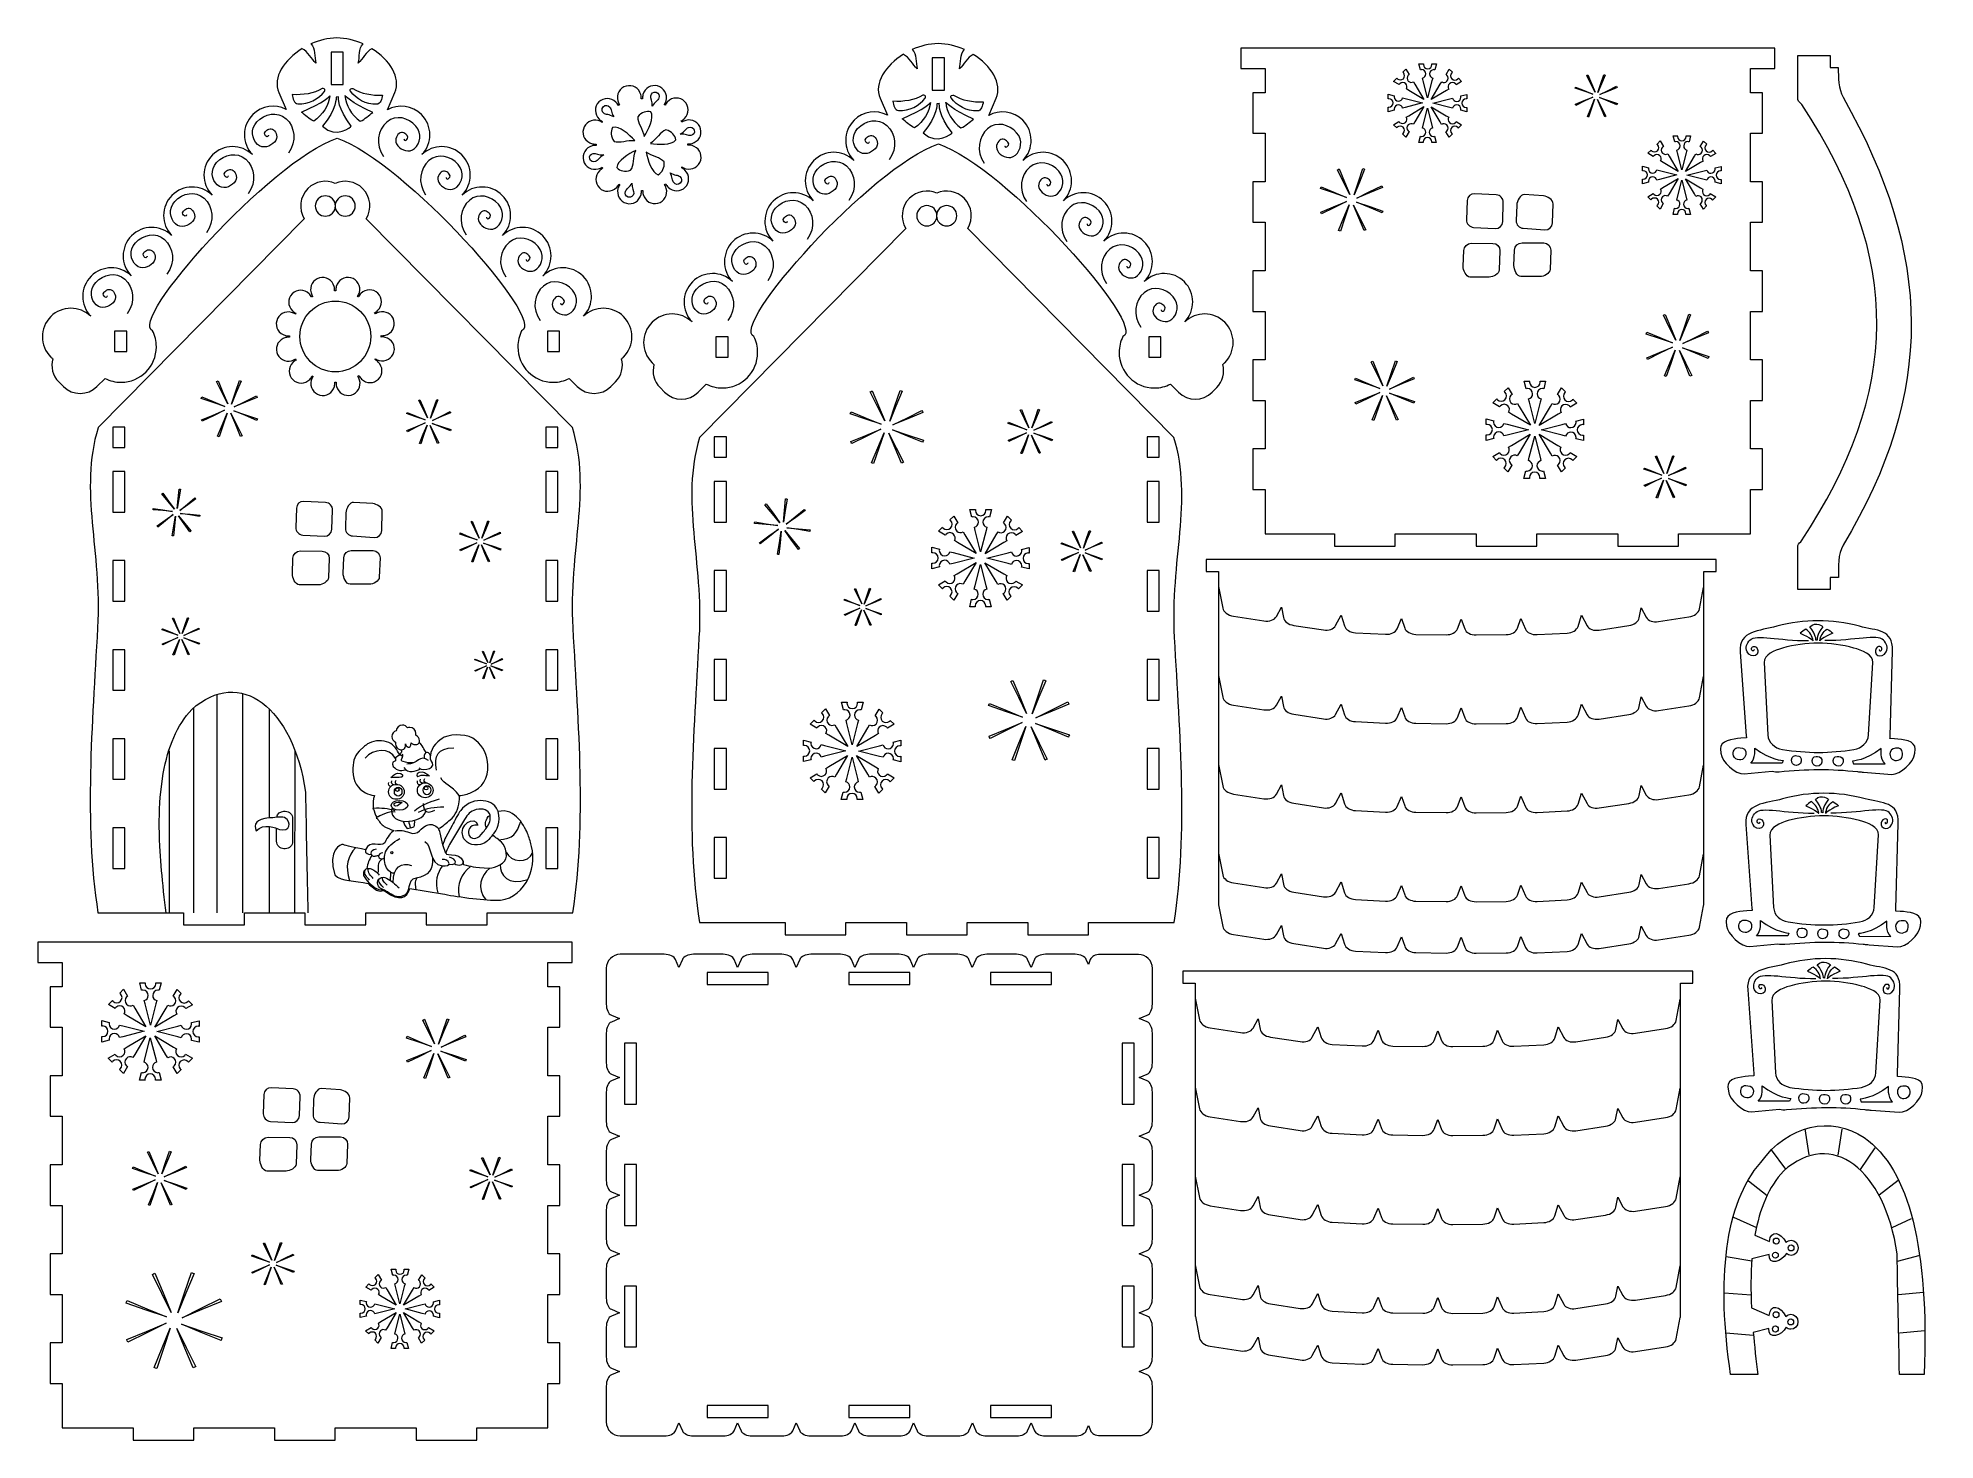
# Model space of a CAD drawing. Header units: centimetres. Extents: x -46.6 to 47.1, y -34.6 to 34.6.
import ezdxf

# ---------------------------------------------------------------- set-up
doc = ezdxf.new("R2010")
doc.units = ezdxf.units.CM
doc.header["$MEASUREMENT"] = 0
doc.layers.add('layer 1', color=7, linetype='Continuous')

msp = doc.modelspace()

# ---------------------------------------------------------------- linework, layer by layer
at = {"layer": 'layer 1', "color": 250, "lineweight": 9}
msp.add_ellipse((-31.93808, 19.89622), major_axis=(0, 1.75001), ratio=1, dxfattribs=at)
at = {"layer": 'layer 1', "color": 5, "lineweight": 9}
for centre, major_axis, ratio in [((-28.9217, -2.61147), (0.3875, 0), 0.95429677), ((-28.83249, -2.6026), (0, 0.22998), 0.81841899), ((-28.87213, -2.5048), (0.08661, 0), 0.98856945), ((-27.49719, -2.53592), (0.3875, 0), 0.95429677), ((-27.40798, -2.52704), (0, 0.22997), 0.81845458), ((-27.44763, -2.42925), (0.08661, 0), 0.98856945), ((-28.76841, -3.27924), (0.40875, 0), 0.57866667), ((-29.14146, -5.61382), (0, 0.05757), 0.82681952), ((39.28694, -24.81519), (0, 0.15002), 0.94820691), ((40.02152, -25.15401), (0, 0.15002), 0.94820691), ((39.24815, -25.51097), (0, 0.15002), 0.94827356), ((39.24818, -29.16048), (0, 0.15002), 0.94820691), ((39.27662, -28.45438), (0, 0.15002), 0.94820691), ((40.00344, -28.80872), (0, 0.15002), 0.94820691)]:
    msp.add_ellipse(centre, major_axis=major_axis, ratio=ratio, dxfattribs=at)
at = {"layer": 'layer 1', "lineweight": 9}
for points, knots in [([(-31.8621, 34.64924), (-31.42358, 34.64924), (-30.97658, 34.53816), (-30.56744, 34.3531), (-30.56744, 34.3531), (-30.79338, 34.12708), (-30.72702, 33.71886), (-30.80762, 33.40224), (-30.80762, 33.40224), (-30.58528, 33.60178), (-30.41398, 33.9788), (-30.12636, 34.11618), (-30.12636, 34.11618), (-29.25128, 33.5662), (-28.67744, 32.68718), (-28.99646, 31.95034), (-28.99646, 31.95034), (-28.99646, 31.95034), (-29.36554, 31.09812), (-29.36554, 31.09812), (-29.36554, 31.09812), (-28.82812, 31.39758), (-28.13676, 31.31916), (-27.68014, 30.86256), (-27.68014, 30.86256), (-27.13378, 30.3162), (-27.12878, 29.4336), (-27.66494, 28.88096), (-27.66494, 28.88096), (-27.66494, 28.88096), (-27.66454, 28.88056), (-27.66454, 28.88056), (-27.66454, 28.88056), (-27.11188, 29.41672), (-26.2293, 29.41172), (-25.68294, 28.86536), (-25.68294, 28.86536), (-25.13658, 28.31898), (-25.13156, 27.4364), (-25.66772, 26.88376), (-25.66772, 26.88376), (-25.66772, 26.88376), (-25.66732, 26.88336), (-25.66732, 26.88336), (-25.66732, 26.88336), (-25.11468, 27.41952), (-24.2321, 27.4145), (-23.68572, 26.86814), (-23.68572, 26.86814), (-23.13936, 26.32178), (-23.13436, 25.4392), (-23.67052, 24.88654), (-23.67052, 24.88654), (-23.67052, 24.88654), (-23.67012, 24.88614), (-23.67012, 24.88614), (-23.67012, 24.88614), (-23.11748, 25.4223), (-22.23488, 25.4173), (-21.68852, 24.87094), (-21.68852, 24.87094), (-21.14216, 24.32456), (-21.13714, 23.44198), (-21.6733, 22.88934), (-21.6733, 22.88934), (-21.6733, 22.88934), (-21.6729, 22.88894), (-21.6729, 22.88894), (-21.6729, 22.88894), (-21.12026, 23.4251), (-20.23768, 23.4201), (-19.69132, 22.87372), (-19.69132, 22.87372), (-19.14494, 22.32736), (-19.13994, 21.44478), (-19.6761, 20.89212), (-19.6761, 20.89212), (-19.6761, 20.89212), (-19.6757, 20.89174), (-19.6757, 20.89174), (-19.6757, 20.89174), (-19.12306, 21.42788), (-18.24046, 21.42288), (-17.6941, 20.87652), (-17.6941, 20.87652), (-17.14258, 20.325), (-17.14258, 19.43082), (-17.6941, 18.8793), (-17.6941, 18.8793), (-17.72548, 18.84792), (-17.75804, 18.8184), (-17.79152, 18.7906), (-17.79152, 18.7906), (-17.68382, 18.3966), (-17.7839, 17.95636), (-18.0919, 17.64838), (-18.0919, 17.64838), (-18.0919, 17.64838), (-18.31822, 17.42204), (-18.31822, 17.42204), (-18.31822, 17.42204), (-18.7746, 16.96566), (-19.5214, 16.96566), (-19.97778, 17.42204), (-19.97778, 17.42204), (-19.97778, 17.42204), (-20.37852, 17.82278), (-20.37852, 17.82278), (-20.37852, 17.82278), (-20.61668, 17.7), (-20.8866, 17.63074), (-21.1726, 17.63074), (-21.1726, 17.63074), (-22.13544, 17.63074), (-22.916, 18.41582), (-22.916, 19.38426), (-22.916, 19.38426), (-22.916, 19.6683), (-22.84878, 19.93654), (-22.72958, 20.17384), (-22.72958, 20.17384), (-21.4896, 20.65632), (-28.48418, 28.51702), (-31.8501, 29.69646), (-31.8501, 29.69646), (-35.21592, 28.5173), (-42.21086, 20.65626), (-40.97086, 20.17376), (-40.97086, 20.17376), (-40.85166, 19.93646), (-40.78444, 19.66822), (-40.78444, 19.38418), (-40.78444, 19.38418), (-40.78444, 18.41574), (-41.565, 17.63066), (-42.52784, 17.63066), (-42.52784, 17.63066), (-42.81384, 17.63066), (-43.08376, 17.69992), (-43.32192, 17.8227), (-43.32192, 17.8227), (-43.32192, 17.8227), (-43.72266, 17.42196), (-43.72266, 17.42196), (-43.72266, 17.42196), (-44.17904, 16.96558), (-44.92584, 16.96558), (-45.38222, 17.42196), (-45.38222, 17.42196), (-45.38222, 17.42196), (-45.60854, 17.6483), (-45.60854, 17.6483), (-45.60854, 17.6483), (-45.91654, 17.95628), (-46.01662, 18.39652), (-45.90892, 18.79052), (-45.90892, 18.79052), (-45.9424, 18.81832), (-45.97496, 18.84784), (-46.00634, 18.87922), (-46.00634, 18.87922), (-46.55786, 19.43074), (-46.55786, 20.32492), (-46.00634, 20.87644), (-46.00634, 20.87644), (-45.45998, 21.4228), (-44.57738, 21.4278), (-44.02474, 20.89166), (-44.02474, 20.89166), (-44.02474, 20.89166), (-44.02434, 20.89204), (-44.02434, 20.89204), (-44.02434, 20.89204), (-44.5605, 21.4447), (-44.5555, 22.32728), (-44.00912, 22.87364), (-44.00912, 22.87364), (-43.46276, 23.42002), (-42.58018, 23.42502), (-42.02754, 22.88886), (-42.02754, 22.88886), (-42.02754, 22.88886), (-42.02714, 22.88926), (-42.02714, 22.88926), (-42.02714, 22.88926), (-42.5633, 23.4419), (-42.55828, 24.32448), (-42.01192, 24.87086), (-42.01192, 24.87086), (-41.46556, 25.41722), (-40.58296, 25.42222), (-40.03032, 24.88606), (-40.03032, 24.88606), (-40.03032, 24.88606), (-40.02992, 24.88646), (-40.02992, 24.88646), (-40.02992, 24.88646), (-40.56608, 25.43912), (-40.56108, 26.3217), (-40.01472, 26.86806), (-40.01472, 26.86806), (-39.46834, 27.41442), (-38.58576, 27.41944), (-38.03312, 26.88328), (-38.03312, 26.88328), (-38.03312, 26.88328), (-38.03272, 26.88368), (-38.03272, 26.88368), (-38.03272, 26.88368), (-38.56888, 27.43632), (-38.56386, 28.3189), (-38.0175, 28.86528), (-38.0175, 28.86528), (-37.47114, 29.41164), (-36.58856, 29.41664), (-36.0359, 28.88048), (-36.0359, 28.88048), (-36.0359, 28.88048), (-36.0355, 28.88088), (-36.0355, 28.88088), (-36.0355, 28.88088), (-36.57166, 29.43352), (-36.56666, 30.31612), (-36.0203, 30.86248), (-36.0203, 30.86248), (-35.57396, 31.3088), (-34.9033, 31.3938), (-34.37138, 31.1177), (-34.37138, 31.1177), (-34.37138, 31.1177), (-34.732, 31.9503), (-34.732, 31.9503), (-34.732, 31.9503), (-35.0519, 32.68892), (-34.46576, 33.57524), (-33.5802, 34.12548), (-33.5802, 34.12548), (-33.5802, 34.12548), (-33.57906, 34.11626), (-33.57906, 34.11626), (-33.57906, 34.11626), (-33.29132, 33.97894), (-33.12002, 33.60182), (-32.89764, 33.40224), (-32.89764, 33.40224), (-32.97854, 33.72004), (-32.91134, 34.13018), (-33.14034, 34.35568), (-33.14034, 34.35568), (-33.14034, 34.35568), (-33.1449, 34.35732), (-33.1449, 34.35732), (-33.1449, 34.35732), (-32.73856, 34.53988), (-32.29582, 34.64924), (-31.8621, 34.64924)], [0, 0, 0, 0, 0.01538462, 0.01538462, 0.01538462, 0.01538462, 0.03076923, 0.03076923, 0.03076923, 0.03076923, 0.04615385, 0.04615385, 0.04615385, 0.04615385, 0.06153846, 0.06153846, 0.06153846, 0.06153846, 0.07692308, 0.07692308, 0.07692308, 0.07692308, 0.09230769, 0.09230769, 0.09230769, 0.09230769, 0.10769231, 0.10769231, 0.10769231, 0.10769231, 0.12307692, 0.12307692, 0.12307692, 0.12307692, 0.13846154, 0.13846154, 0.13846154, 0.13846154, 0.15384615, 0.15384615, 0.15384615, 0.15384615, 0.16923077, 0.16923077, 0.16923077, 0.16923077, 0.18461538, 0.18461538, 0.18461538, 0.18461538, 0.2, 0.2, 0.2, 0.2, 0.21538462, 0.21538462, 0.21538462, 0.21538462, 0.23076923, 0.23076923, 0.23076923, 0.23076923, 0.24615385, 0.24615385, 0.24615385, 0.24615385, 0.26153846, 0.26153846, 0.26153846, 0.26153846, 0.27692308, 0.27692308, 0.27692308, 0.27692308, 0.29230769, 0.29230769, 0.29230769, 0.29230769, 0.30769231, 0.30769231, 0.30769231, 0.30769231, 0.32307692, 0.32307692, 0.32307692, 0.32307692, 0.33846154, 0.33846154, 0.33846154, 0.33846154, 0.35384615, 0.35384615, 0.35384615, 0.35384615, 0.36923077, 0.36923077, 0.36923077, 0.36923077, 0.38461538, 0.38461538, 0.38461538, 0.38461538, 0.4, 0.4, 0.4, 0.4, 0.41538462, 0.41538462, 0.41538462, 0.41538462, 0.43076923, 0.43076923, 0.43076923, 0.43076923, 0.44615385, 0.44615385, 0.44615385, 0.44615385, 0.46153846, 0.46153846, 0.46153846, 0.46153846, 0.47692308, 0.47692308, 0.47692308, 0.47692308, 0.49230769, 0.49230769, 0.49230769, 0.49230769, 0.50769231, 0.50769231, 0.50769231, 0.50769231, 0.52307692, 0.52307692, 0.52307692, 0.52307692, 0.53846154, 0.53846154, 0.53846154, 0.53846154, 0.55384615, 0.55384615, 0.55384615, 0.55384615, 0.56923077, 0.56923077, 0.56923077, 0.56923077, 0.58461538, 0.58461538, 0.58461538, 0.58461538, 0.6, 0.6, 0.6, 0.6, 0.61538462, 0.61538462, 0.61538462, 0.61538462, 0.63076923, 0.63076923, 0.63076923, 0.63076923, 0.64615385, 0.64615385, 0.64615385, 0.64615385, 0.66153846, 0.66153846, 0.66153846, 0.66153846, 0.67692308, 0.67692308, 0.67692308, 0.67692308, 0.69230769, 0.69230769, 0.69230769, 0.69230769, 0.70769231, 0.70769231, 0.70769231, 0.70769231, 0.72307692, 0.72307692, 0.72307692, 0.72307692, 0.73846154, 0.73846154, 0.73846154, 0.73846154, 0.75384615, 0.75384615, 0.75384615, 0.75384615, 0.76923077, 0.76923077, 0.76923077, 0.76923077, 0.78461538, 0.78461538, 0.78461538, 0.78461538, 0.8, 0.8, 0.8, 0.8, 0.81538462, 0.81538462, 0.81538462, 0.81538462, 0.83076923, 0.83076923, 0.83076923, 0.83076923, 0.84615385, 0.84615385, 0.84615385, 0.84615385, 0.86153846, 0.86153846, 0.86153846, 0.86153846, 0.87692308, 0.87692308, 0.87692308, 0.87692308, 0.89230769, 0.89230769, 0.89230769, 0.89230769, 0.90769231, 0.90769231, 0.90769231, 0.90769231, 0.92307692, 0.92307692, 0.92307692, 0.92307692, 0.93846154, 0.93846154, 0.93846154, 0.93846154, 0.95384615, 0.95384615, 0.95384615, 0.95384615, 0.96923077, 0.96923077, 0.96923077, 0.96923077, 1, 1, 1, 1]), ([(-32.15106, 33.95048), (-32.15106, 33.95048), (-31.55106, 33.95048), (-31.55106, 33.95048), (-31.55106, 33.95048), (-31.55106, 33.95048), (-31.55106, 32.34248), (-31.55106, 32.34248), (-31.55106, 32.34248), (-31.55106, 32.34248), (-32.15106, 32.34248), (-32.15106, 32.34248), (-32.15106, 32.34248), (-32.15106, 32.34248), (-32.15106, 33.95048), (-32.15106, 33.95048)], [0, 0, 0, 0, 0.2, 0.2, 0.2, 0.2, 0.4, 0.4, 0.4, 0.4, 0.6, 0.6, 0.6, 0.6, 1, 1, 1, 1]), ([(-2.1397, 34.3678), (-1.70118, 34.3678), (-1.25418, 34.25672), (-0.84504, 34.07166), (-0.84504, 34.07166), (-1.07098, 33.84564), (-1.00462, 33.43742), (-1.08522, 33.1208), (-1.08522, 33.1208), (-0.86288, 33.32034), (-0.69158, 33.69736), (-0.40396, 33.83474), (-0.40396, 33.83474), (0.47112, 33.28476), (1.04496, 32.40574), (0.72594, 31.6689), (0.72594, 31.6689), (0.72594, 31.6689), (0.35686, 30.81668), (0.35686, 30.81668), (0.35686, 30.81668), (0.89428, 31.11614), (1.58564, 31.03772), (2.04226, 30.58112), (2.04226, 30.58112), (2.58862, 30.03476), (2.59362, 29.15216), (2.05746, 28.59952), (2.05746, 28.59952), (2.05746, 28.59952), (2.05786, 28.59912), (2.05786, 28.59912), (2.05786, 28.59912), (2.61052, 29.13528), (3.4931, 29.13028), (4.03946, 28.58392), (4.03946, 28.58392), (4.58582, 28.03754), (4.59084, 27.15496), (4.05468, 26.60232), (4.05468, 26.60232), (4.05468, 26.60232), (4.05508, 26.60192), (4.05508, 26.60192), (4.05508, 26.60192), (4.60772, 27.13808), (5.4903, 27.13306), (6.03668, 26.5867), (6.03668, 26.5867), (6.58304, 26.04034), (6.58804, 25.15776), (6.05188, 24.6051), (6.05188, 24.6051), (6.05188, 24.6051), (6.05228, 24.6047), (6.05228, 24.6047), (6.05228, 24.6047), (6.60492, 25.14086), (7.48752, 25.13586), (8.03388, 24.5895), (8.03388, 24.5895), (8.58024, 24.04312), (8.58526, 23.16054), (8.0491, 22.6079), (8.0491, 22.6079), (8.0491, 22.6079), (8.0495, 22.6075), (8.0495, 22.6075), (8.0495, 22.6075), (8.60214, 23.14366), (9.48472, 23.13866), (10.03108, 22.59228), (10.03108, 22.59228), (10.57746, 22.04592), (10.58246, 21.16334), (10.0463, 20.61068), (10.0463, 20.61068), (10.0463, 20.61068), (10.0467, 20.6103), (10.0467, 20.6103), (10.0467, 20.6103), (10.59934, 21.14644), (11.48194, 21.14144), (12.0283, 20.59508), (12.0283, 20.59508), (12.57982, 20.04356), (12.57982, 19.14938), (12.0283, 18.59786), (12.0283, 18.59786), (11.99692, 18.56648), (11.96436, 18.53696), (11.93088, 18.50916), (11.93088, 18.50916), (12.03858, 18.11516), (11.9385, 17.67492), (11.6305, 17.36694), (11.6305, 17.36694), (11.6305, 17.36694), (11.40418, 17.1406), (11.40418, 17.1406), (11.40418, 17.1406), (10.9478, 16.68422), (10.201, 16.68422), (9.74462, 17.1406), (9.74462, 17.1406), (9.74462, 17.1406), (9.34388, 17.54134), (9.34388, 17.54134), (9.34388, 17.54134), (9.10572, 17.41856), (8.8358, 17.3493), (8.5498, 17.3493), (8.5498, 17.3493), (7.58696, 17.3493), (6.8064, 18.13438), (6.8064, 19.10282), (6.8064, 19.10282), (6.8064, 19.38686), (6.87362, 19.6551), (6.99282, 19.8924), (6.99282, 19.8924), (8.2328, 20.37488), (1.23822, 28.23558), (-2.1277, 29.41502), (-2.1277, 29.41502), (-5.49352, 28.23586), (-12.48846, 20.37482), (-11.24846, 19.89232), (-11.24846, 19.89232), (-11.12926, 19.65502), (-11.06204, 19.38678), (-11.06204, 19.10274), (-11.06204, 19.10274), (-11.06204, 18.1343), (-11.8426, 17.34922), (-12.80544, 17.34922), (-12.80544, 17.34922), (-13.09144, 17.34922), (-13.36136, 17.41848), (-13.59952, 17.54126), (-13.59952, 17.54126), (-13.59952, 17.54126), (-14.00026, 17.14052), (-14.00026, 17.14052), (-14.00026, 17.14052), (-14.45664, 16.68414), (-15.20344, 16.68414), (-15.65982, 17.14052), (-15.65982, 17.14052), (-15.65982, 17.14052), (-15.88614, 17.36686), (-15.88614, 17.36686), (-15.88614, 17.36686), (-16.19414, 17.67484), (-16.29422, 18.11508), (-16.18652, 18.50908), (-16.18652, 18.50908), (-16.22, 18.53688), (-16.25256, 18.5664), (-16.28394, 18.59778), (-16.28394, 18.59778), (-16.83546, 19.1493), (-16.83546, 20.04348), (-16.28394, 20.595), (-16.28394, 20.595), (-15.73758, 21.14136), (-14.85498, 21.14636), (-14.30234, 20.61022), (-14.30234, 20.61022), (-14.30234, 20.61022), (-14.30194, 20.6106), (-14.30194, 20.6106), (-14.30194, 20.6106), (-14.8381, 21.16326), (-14.8331, 22.04584), (-14.28672, 22.5922), (-14.28672, 22.5922), (-13.74036, 23.13858), (-12.85778, 23.14358), (-12.30514, 22.60742), (-12.30514, 22.60742), (-12.30514, 22.60742), (-12.30474, 22.60782), (-12.30474, 22.60782), (-12.30474, 22.60782), (-12.8409, 23.16046), (-12.83588, 24.04304), (-12.28952, 24.58942), (-12.28952, 24.58942), (-11.74316, 25.13578), (-10.86056, 25.14078), (-10.30792, 24.60462), (-10.30792, 24.60462), (-10.30792, 24.60462), (-10.30752, 24.60502), (-10.30752, 24.60502), (-10.30752, 24.60502), (-10.84368, 25.15768), (-10.83868, 26.04026), (-10.29232, 26.58662), (-10.29232, 26.58662), (-9.74594, 27.13298), (-8.86336, 27.138), (-8.31072, 26.60184), (-8.31072, 26.60184), (-8.31072, 26.60184), (-8.31032, 26.60224), (-8.31032, 26.60224), (-8.31032, 26.60224), (-8.84648, 27.15488), (-8.84146, 28.03746), (-8.2951, 28.58384), (-8.2951, 28.58384), (-7.74874, 29.1302), (-6.86616, 29.1352), (-6.3135, 28.59904), (-6.3135, 28.59904), (-6.3135, 28.59904), (-6.3131, 28.59944), (-6.3131, 28.59944), (-6.3131, 28.59944), (-6.84926, 29.15208), (-6.84426, 30.03468), (-6.2979, 30.58104), (-6.2979, 30.58104), (-5.85156, 31.02736), (-5.1809, 31.11236), (-4.64898, 30.83626), (-4.64898, 30.83626), (-4.64898, 30.83626), (-5.0096, 31.66886), (-5.0096, 31.66886), (-5.0096, 31.66886), (-5.3295, 32.40748), (-4.74336, 33.2938), (-3.8578, 33.84404), (-3.8578, 33.84404), (-3.8578, 33.84404), (-3.85666, 33.83482), (-3.85666, 33.83482), (-3.85666, 33.83482), (-3.56892, 33.6975), (-3.39762, 33.32038), (-3.17524, 33.1208), (-3.17524, 33.1208), (-3.25614, 33.4386), (-3.18894, 33.84874), (-3.41794, 34.07424), (-3.41794, 34.07424), (-3.41794, 34.07424), (-3.4225, 34.07588), (-3.4225, 34.07588), (-3.4225, 34.07588), (-3.01616, 34.25844), (-2.57342, 34.3678), (-2.1397, 34.3678)], [0, 0, 0, 0, 0.01538462, 0.01538462, 0.01538462, 0.01538462, 0.03076923, 0.03076923, 0.03076923, 0.03076923, 0.04615385, 0.04615385, 0.04615385, 0.04615385, 0.06153846, 0.06153846, 0.06153846, 0.06153846, 0.07692308, 0.07692308, 0.07692308, 0.07692308, 0.09230769, 0.09230769, 0.09230769, 0.09230769, 0.10769231, 0.10769231, 0.10769231, 0.10769231, 0.12307692, 0.12307692, 0.12307692, 0.12307692, 0.13846154, 0.13846154, 0.13846154, 0.13846154, 0.15384615, 0.15384615, 0.15384615, 0.15384615, 0.16923077, 0.16923077, 0.16923077, 0.16923077, 0.18461538, 0.18461538, 0.18461538, 0.18461538, 0.2, 0.2, 0.2, 0.2, 0.21538462, 0.21538462, 0.21538462, 0.21538462, 0.23076923, 0.23076923, 0.23076923, 0.23076923, 0.24615385, 0.24615385, 0.24615385, 0.24615385, 0.26153846, 0.26153846, 0.26153846, 0.26153846, 0.27692308, 0.27692308, 0.27692308, 0.27692308, 0.29230769, 0.29230769, 0.29230769, 0.29230769, 0.30769231, 0.30769231, 0.30769231, 0.30769231, 0.32307692, 0.32307692, 0.32307692, 0.32307692, 0.33846154, 0.33846154, 0.33846154, 0.33846154, 0.35384615, 0.35384615, 0.35384615, 0.35384615, 0.36923077, 0.36923077, 0.36923077, 0.36923077, 0.38461538, 0.38461538, 0.38461538, 0.38461538, 0.4, 0.4, 0.4, 0.4, 0.41538462, 0.41538462, 0.41538462, 0.41538462, 0.43076923, 0.43076923, 0.43076923, 0.43076923, 0.44615385, 0.44615385, 0.44615385, 0.44615385, 0.46153846, 0.46153846, 0.46153846, 0.46153846, 0.47692308, 0.47692308, 0.47692308, 0.47692308, 0.49230769, 0.49230769, 0.49230769, 0.49230769, 0.50769231, 0.50769231, 0.50769231, 0.50769231, 0.52307692, 0.52307692, 0.52307692, 0.52307692, 0.53846154, 0.53846154, 0.53846154, 0.53846154, 0.55384615, 0.55384615, 0.55384615, 0.55384615, 0.56923077, 0.56923077, 0.56923077, 0.56923077, 0.58461538, 0.58461538, 0.58461538, 0.58461538, 0.6, 0.6, 0.6, 0.6, 0.61538462, 0.61538462, 0.61538462, 0.61538462, 0.63076923, 0.63076923, 0.63076923, 0.63076923, 0.64615385, 0.64615385, 0.64615385, 0.64615385, 0.66153846, 0.66153846, 0.66153846, 0.66153846, 0.67692308, 0.67692308, 0.67692308, 0.67692308, 0.69230769, 0.69230769, 0.69230769, 0.69230769, 0.70769231, 0.70769231, 0.70769231, 0.70769231, 0.72307692, 0.72307692, 0.72307692, 0.72307692, 0.73846154, 0.73846154, 0.73846154, 0.73846154, 0.75384615, 0.75384615, 0.75384615, 0.75384615, 0.76923077, 0.76923077, 0.76923077, 0.76923077, 0.78461538, 0.78461538, 0.78461538, 0.78461538, 0.8, 0.8, 0.8, 0.8, 0.81538462, 0.81538462, 0.81538462, 0.81538462, 0.83076923, 0.83076923, 0.83076923, 0.83076923, 0.84615385, 0.84615385, 0.84615385, 0.84615385, 0.86153846, 0.86153846, 0.86153846, 0.86153846, 0.87692308, 0.87692308, 0.87692308, 0.87692308, 0.89230769, 0.89230769, 0.89230769, 0.89230769, 0.90769231, 0.90769231, 0.90769231, 0.90769231, 0.92307692, 0.92307692, 0.92307692, 0.92307692, 0.93846154, 0.93846154, 0.93846154, 0.93846154, 0.95384615, 0.95384615, 0.95384615, 0.95384615, 0.96923077, 0.96923077, 0.96923077, 0.96923077, 1, 1, 1, 1]), ([(-2.42866, 33.66904), (-2.42866, 33.66904), (-1.82866, 33.66904), (-1.82866, 33.66904), (-1.82866, 33.66904), (-1.82866, 33.66904), (-1.82866, 32.06104), (-1.82866, 32.06104), (-1.82866, 32.06104), (-1.82866, 32.06104), (-2.42866, 32.06104), (-2.42866, 32.06104), (-2.42866, 32.06104), (-2.42866, 32.06104), (-2.42866, 33.66904), (-2.42866, 33.66904)], [0, 0, 0, 0, 0.2, 0.2, 0.2, 0.2, 0.4, 0.4, 0.4, 0.4, 0.6, 0.6, 0.6, 0.6, 1, 1, 1, 1]), ([(-15.67788, 31.35217), (-15.6627, 31.34368), (-15.64762, 31.3351), (-15.63265, 31.32626), (-15.63265, 31.32626), (-15.60396, 31.38868), (-15.56408, 31.44732), (-15.51294, 31.49914), (-15.51294, 31.49914), (-15.28021, 31.73499), (-14.90307, 31.74029), (-14.67054, 31.51083), (-14.67054, 31.51083), (-14.43802, 31.28143), (-14.43822, 30.90424), (-14.67098, 30.66836), (-14.67098, 30.66836), (-14.72247, 30.61616), (-14.78106, 30.5753), (-14.84357, 30.54572), (-14.84357, 30.54572), (-14.83172, 30.52609), (-14.82018, 30.50627), (-14.80895, 30.4863), (-14.80895, 30.4863), (-14.7526, 30.52612), (-14.68836, 30.55701), (-14.61777, 30.57621), (-14.61777, 30.57621), (-14.29802, 30.66333), (-13.96929, 30.47842), (-13.88345, 30.16321), (-13.88345, 30.16321), (-13.79764, 29.84804), (-13.98725, 29.52203), (-14.30698, 29.43494), (-14.30698, 29.43494), (-14.37762, 29.41573), (-14.44873, 29.40979), (-14.51753, 29.41555), (-14.51753, 29.41555), (-14.51715, 29.39322), (-14.51711, 29.37087), (-14.51739, 29.34847), (-14.51739, 29.34847), (-14.44874, 29.35463), (-14.37782, 29.34909), (-14.30723, 29.33033), (-14.30723, 29.33033), (-13.98694, 29.24524), (-13.79531, 28.92038), (-13.87922, 28.60466), (-13.87922, 28.60466), (-13.96307, 28.28898), (-14.29069, 28.10209), (-14.61095, 28.18714), (-14.61095, 28.18714), (-14.68179, 28.20597), (-14.74626, 28.23652), (-14.80292, 28.27607), (-14.80292, 28.27607), (-14.81138, 28.26086), (-14.82, 28.24577), (-14.82878, 28.23079), (-14.82878, 28.23079), (-14.76614, 28.20208), (-14.70727, 28.16205), (-14.65525, 28.11074), (-14.65525, 28.11074), (-14.41938, 27.87798), (-14.41412, 27.50085), (-14.64354, 27.26832), (-14.64354, 27.26832), (-14.87296, 27.03582), (-15.25012, 27.03603), (-15.48601, 27.26877), (-15.48601, 27.26877), (-15.53823, 27.32026), (-15.57912, 27.37884), (-15.60867, 27.44134), (-15.60867, 27.44134), (-15.62829, 27.42948), (-15.64813, 27.41796), (-15.66808, 27.4067), (-15.66808, 27.4067), (-15.62824, 27.35035), (-15.59735, 27.2861), (-15.57815, 27.21551), (-15.57815, 27.21551), (-15.49107, 26.89578), (-15.67596, 26.56704), (-15.99113, 26.48119), (-15.99113, 26.48119), (-16.30632, 26.39539), (-16.63236, 26.58504), (-16.71944, 26.90474), (-16.71944, 26.90474), (-16.7386, 26.97511), (-16.74457, 27.04594), (-16.73888, 27.11453), (-16.73888, 27.11453), (-16.76111, 27.11415), (-16.78344, 27.11408), (-16.80581, 27.11435), (-16.80581, 27.11435), (-16.79977, 27.04596), (-16.80533, 26.97527), (-16.82403, 26.90498), (-16.82403, 26.90498), (-16.90914, 26.58469), (-17.23402, 26.39309), (-17.54967, 26.47696), (-17.54967, 26.47696), (-17.86535, 26.56085), (-18.05227, 26.88844), (-17.96718, 27.20869), (-17.96718, 27.20869), (-17.9485, 27.27905), (-17.91821, 27.34317), (-17.87901, 27.39957), (-17.87901, 27.39957), (-17.89419, 27.40801), (-17.90925, 27.4166), (-17.9242, 27.42533), (-17.9242, 27.42533), (-17.95294, 27.36299), (-17.99287, 27.30438), (-18.04405, 27.25262), (-18.04405, 27.25262), (-18.27703, 27.01695), (-18.65418, 27.01205), (-18.88648, 27.24168), (-18.88648, 27.24168), (-19.11876, 27.4713), (-19.11826, 27.84845), (-18.88528, 28.08414), (-18.88528, 28.08414), (-18.83425, 28.13577), (-18.77631, 28.17631), (-18.71445, 28.20578), (-18.71445, 28.20578), (-18.72625, 28.22533), (-18.73777, 28.24502), (-18.749, 28.26492), (-18.749, 28.26492), (-18.80515, 28.22542), (-18.86914, 28.19479), (-18.93943, 28.17574), (-18.93943, 28.17574), (-19.25925, 28.08894), (-19.58782, 28.27416), (-19.67332, 28.58941), (-19.67332, 28.58941), (-19.75888, 28.90466), (-19.56899, 29.2305), (-19.24915, 29.31727), (-19.24915, 29.31727), (-19.17939, 29.33622), (-19.10922, 29.3422), (-19.04122, 29.33671), (-19.04122, 29.33671), (-19.04163, 29.35891), (-19.04169, 29.38113), (-19.04139, 29.40343), (-19.04139, 29.40343), (-19.10952, 29.39757), (-19.17992, 29.40324), (-19.24997, 29.42192), (-19.24997, 29.42192), (-19.57018, 29.50731), (-19.76149, 29.83234), (-19.67732, 30.14795), (-19.67732, 30.14795), (-19.59316, 30.46356), (-19.26541, 30.65017), (-18.9452, 30.56478), (-18.9452, 30.56478), (-18.87532, 30.54614), (-18.81158, 30.51606), (-18.75553, 30.47723), (-18.75553, 30.47723), (-18.74711, 30.49237), (-18.7385, 30.50742), (-18.72973, 30.52235), (-18.72973, 30.52235), (-18.79183, 30.55106), (-18.85018, 30.5909), (-18.90175, 30.64187), (-18.90175, 30.64187), (-19.13741, 30.87479), (-19.14233, 31.25194), (-18.91272, 31.48426), (-18.91272, 31.48426), (-18.68311, 31.71656), (-18.30593, 31.71603), (-18.07025, 31.4831), (-18.07025, 31.4831), (-18.01862, 31.43203), (-17.97808, 31.37409), (-17.94862, 31.31225), (-17.94862, 31.31225), (-17.92909, 31.32402), (-17.90937, 31.33548), (-17.88947, 31.34671), (-17.88947, 31.34671), (-17.92896, 31.4029), (-17.95957, 31.46687), (-17.97864, 31.53716), (-17.97864, 31.53716), (-18.0654, 31.85701), (-17.88022, 32.18558), (-17.56496, 32.27111), (-17.56496, 32.27111), (-17.24972, 32.35663), (-16.92385, 32.16671), (-16.83709, 31.84689), (-16.83709, 31.84689), (-16.81808, 31.77689), (-16.81213, 31.70646), (-16.81772, 31.63824), (-16.81772, 31.63824), (-16.79546, 31.63857), (-16.77318, 31.63859), (-16.75086, 31.63833), (-16.75086, 31.63833), (-16.7568, 31.70671), (-16.7512, 31.77738), (-16.73244, 31.84772), (-16.73244, 31.84772), (-16.64705, 32.16793), (-16.32202, 32.35924), (-16.00641, 32.27507), (-16.00641, 32.27507), (-15.6908, 32.19091), (-15.50417, 31.86315), (-15.58956, 31.54294), (-15.58956, 31.54294), (-15.60832, 31.4726), (-15.63862, 31.40852), (-15.67788, 31.35217)], [0, 0, 0, 0, 0.01639344, 0.01639344, 0.01639344, 0.01639344, 0.03278689, 0.03278689, 0.03278689, 0.03278689, 0.04918033, 0.04918033, 0.04918033, 0.04918033, 0.06557377, 0.06557377, 0.06557377, 0.06557377, 0.08196721, 0.08196721, 0.08196721, 0.08196721, 0.09836066, 0.09836066, 0.09836066, 0.09836066, 0.1147541, 0.1147541, 0.1147541, 0.1147541, 0.13114754, 0.13114754, 0.13114754, 0.13114754, 0.14754098, 0.14754098, 0.14754098, 0.14754098, 0.16393443, 0.16393443, 0.16393443, 0.16393443, 0.18032787, 0.18032787, 0.18032787, 0.18032787, 0.19672131, 0.19672131, 0.19672131, 0.19672131, 0.21311475, 0.21311475, 0.21311475, 0.21311475, 0.2295082, 0.2295082, 0.2295082, 0.2295082, 0.24590164, 0.24590164, 0.24590164, 0.24590164, 0.26229508, 0.26229508, 0.26229508, 0.26229508, 0.27868852, 0.27868852, 0.27868852, 0.27868852, 0.29508197, 0.29508197, 0.29508197, 0.29508197, 0.31147541, 0.31147541, 0.31147541, 0.31147541, 0.32786885, 0.32786885, 0.32786885, 0.32786885, 0.3442623, 0.3442623, 0.3442623, 0.3442623, 0.36065574, 0.36065574, 0.36065574, 0.36065574, 0.37704918, 0.37704918, 0.37704918, 0.37704918, 0.39344262, 0.39344262, 0.39344262, 0.39344262, 0.40983607, 0.40983607, 0.40983607, 0.40983607, 0.42622951, 0.42622951, 0.42622951, 0.42622951, 0.44262295, 0.44262295, 0.44262295, 0.44262295, 0.45901639, 0.45901639, 0.45901639, 0.45901639, 0.47540984, 0.47540984, 0.47540984, 0.47540984, 0.49180328, 0.49180328, 0.49180328, 0.49180328, 0.50819672, 0.50819672, 0.50819672, 0.50819672, 0.52459016, 0.52459016, 0.52459016, 0.52459016, 0.54098361, 0.54098361, 0.54098361, 0.54098361, 0.55737705, 0.55737705, 0.55737705, 0.55737705, 0.57377049, 0.57377049, 0.57377049, 0.57377049, 0.59016393, 0.59016393, 0.59016393, 0.59016393, 0.60655738, 0.60655738, 0.60655738, 0.60655738, 0.62295082, 0.62295082, 0.62295082, 0.62295082, 0.63934426, 0.63934426, 0.63934426, 0.63934426, 0.6557377, 0.6557377, 0.6557377, 0.6557377, 0.67213115, 0.67213115, 0.67213115, 0.67213115, 0.68852459, 0.68852459, 0.68852459, 0.68852459, 0.70491803, 0.70491803, 0.70491803, 0.70491803, 0.72131148, 0.72131148, 0.72131148, 0.72131148, 0.73770492, 0.73770492, 0.73770492, 0.73770492, 0.75409836, 0.75409836, 0.75409836, 0.75409836, 0.7704918, 0.7704918, 0.7704918, 0.7704918, 0.78688525, 0.78688525, 0.78688525, 0.78688525, 0.80327869, 0.80327869, 0.80327869, 0.80327869, 0.81967213, 0.81967213, 0.81967213, 0.81967213, 0.83606557, 0.83606557, 0.83606557, 0.83606557, 0.85245902, 0.85245902, 0.85245902, 0.85245902, 0.86885246, 0.86885246, 0.86885246, 0.86885246, 0.8852459, 0.8852459, 0.8852459, 0.8852459, 0.90163934, 0.90163934, 0.90163934, 0.90163934, 0.91803279, 0.91803279, 0.91803279, 0.91803279, 0.93442623, 0.93442623, 0.93442623, 0.93442623, 0.95081967, 0.95081967, 0.95081967, 0.95081967, 0.96721311, 0.96721311, 0.96721311, 0.96721311, 1, 1, 1, 1]), ([(-16.33538, 31.00327), (-16.17268, 30.70433), (-16.46168, 30.11511), (-16.67395, 29.77926), (-16.67395, 29.77926), (-16.73198, 30.13649), (-17.00875, 30.46076), (-16.98442, 30.75039), (-16.98442, 30.75039), (-16.79327, 30.98494), (-16.57353, 31.04896), (-16.33538, 31.00327)], [0, 0, 0, 0, 0.25, 0.25, 0.25, 0.25, 0.5, 0.5, 0.5, 0.5, 1, 1, 1, 1]), ([(-18.23314, 30.22898), (-17.90209, 30.30787), (-17.40889, 29.87488), (-17.14021, 29.58221), (-17.14021, 29.58221), (-17.5002, 29.61957), (-17.88553, 29.43722), (-18.15874, 29.53641), (-18.15874, 29.53641), (-18.33516, 29.78222), (-18.3395, 30.01105), (-18.23314, 30.22898)], [0, 0, 0, 0, 0.25, 0.25, 0.25, 0.25, 0.5, 0.5, 0.5, 0.5, 1, 1, 1, 1]), ([(-15.10766, 29.60602), (-15.31898, 29.33921), (-15.97431, 29.37429), (-16.36648, 29.43801), (-16.36648, 29.43801), (-16.06053, 29.63134), (-15.87061, 30.01302), (-15.5946, 30.10411), (-15.5946, 30.10411), (-15.30392, 30.02012), (-15.15892, 29.84303), (-15.10766, 29.60602)], [0, 0, 0, 0, 0.25, 0.25, 0.25, 0.25, 0.5, 0.5, 0.5, 0.5, 1, 1, 1, 1]), ([(-18.02744, 28.24308), (-18.00368, 28.58256), (-17.44297, 28.92362), (-17.08329, 29.09242), (-17.08329, 29.09242), (-17.22666, 28.7601), (-17.16796, 28.33786), (-17.34434, 28.10685), (-17.34434, 28.10685), (-17.63168, 28.01207), (-17.85133, 28.07637), (-18.02744, 28.24308)], [0, 0, 0, 0, 0.25, 0.25, 0.25, 0.25, 0.5, 0.5, 0.5, 0.5, 1, 1, 1, 1]), ([(-15.97839, 27.89145), (-16.30224, 27.99605), (-16.4987, 28.62223), (-16.57621, 29.0119), (-16.57621, 29.0119), (-16.28804, 28.79294), (-15.86404, 28.74857), (-15.68213, 28.52188), (-15.68213, 28.52188), (-15.65913, 28.22018), (-15.77428, 28.0224), (-15.97839, 27.89145)], [0, 0, 0, 0, 0.25, 0.25, 0.25, 0.25, 0.5, 0.5, 0.5, 0.5, 1, 1, 1, 1]), ([(-3.74194, 25.22814), (-4.02678, 25.69746), (-3.96658, 26.31778), (-3.56116, 26.7232), (-3.56116, 26.7232), (-3.19568, 27.08868), (-2.65548, 27.17362), (-2.20874, 26.9781), (-2.20874, 26.9781), (-1.762, 27.17364), (-1.2218, 27.08868), (-0.85628, 26.72318), (-0.85628, 26.72318), (-0.45098, 26.31782), (-0.39074, 25.69768), (-0.6754, 25.22838), (-0.6754, 25.22838), (-0.6754, 25.22838), (9.51506, 14.90816), (9.51506, 14.90816), (9.51506, 14.90816), (10.47876, 11.76826), (9.32576, 8.84002), (9.54864, 5.01222), (9.54864, 5.01222), (9.80666, 0.07872), (10.22346, -4.53724), (9.52898, -9.07384), (9.52898, -9.07384), (9.52898, -9.07384), (5.29284, -9.0738), (5.29284, -9.0738), (5.29284, -9.0738), (5.29284, -9.0738), (5.29284, -9.67348), (5.29284, -9.67348), (5.29284, -9.67348), (5.29284, -9.67348), (2.29284, -9.67348), (2.29284, -9.67348), (2.29284, -9.67348), (2.29284, -9.67348), (2.29284, -9.0738), (2.29284, -9.0738), (2.29284, -9.0738), (2.29284, -9.0738), (-0.70716, -9.0738), (-0.70716, -9.0738), (-0.70716, -9.0738), (-0.70716, -9.0738), (-0.70716, -9.67348), (-0.70716, -9.67348), (-0.70716, -9.67348), (-0.70716, -9.67348), (-3.70716, -9.67348), (-3.70716, -9.67348), (-3.70716, -9.67348), (-3.70716, -9.67348), (-3.70716, -9.0738), (-3.70716, -9.0738), (-3.70716, -9.0738), (-3.70716, -9.0738), (-6.70716, -9.0738), (-6.70716, -9.0738), (-6.70716, -9.0738), (-6.70716, -9.0738), (-6.70716, -9.67348), (-6.70716, -9.67348), (-6.70716, -9.67348), (-6.70716, -9.67348), (-9.70716, -9.67348), (-9.70716, -9.67348), (-9.70716, -9.67348), (-9.70716, -9.67348), (-9.70716, -9.0738), (-9.70716, -9.0738), (-9.70716, -9.0738), (-9.70716, -9.0738), (-13.94226, -9.07384), (-13.94226, -9.07384), (-13.94226, -9.07384), (-14.63674, -4.53724), (-14.21994, 0.07872), (-13.96192, 5.01222), (-13.96192, 5.01222), (-13.73934, 8.83482), (-14.88878, 11.7603), (-13.93214, 14.89536), (-13.93214, 14.89536), (-13.93214, 14.89536), (-13.93216, 14.90816), (-13.93216, 14.90816), (-13.93216, 14.90816), (-13.93216, 14.90816), (-3.74194, 25.22814), (-3.74194, 25.22814)], [0, 0, 0, 0, 0.04, 0.04, 0.04, 0.04, 0.08, 0.08, 0.08, 0.08, 0.12, 0.12, 0.12, 0.12, 0.16, 0.16, 0.16, 0.16, 0.2, 0.2, 0.2, 0.2, 0.24, 0.24, 0.24, 0.24, 0.28, 0.28, 0.28, 0.28, 0.32, 0.32, 0.32, 0.32, 0.36, 0.36, 0.36, 0.36, 0.4, 0.4, 0.4, 0.4, 0.44, 0.44, 0.44, 0.44, 0.48, 0.48, 0.48, 0.48, 0.52, 0.52, 0.52, 0.52, 0.56, 0.56, 0.56, 0.56, 0.6, 0.6, 0.6, 0.6, 0.64, 0.64, 0.64, 0.64, 0.68, 0.68, 0.68, 0.68, 0.72, 0.72, 0.72, 0.72, 0.76, 0.76, 0.76, 0.76, 0.8, 0.8, 0.8, 0.8, 0.84, 0.84, 0.84, 0.84, 0.88, 0.88, 0.88, 0.88, 0.92, 0.92, 0.92, 0.92, 1, 1, 1, 1]), ([(-3.05209, 26.2141), (-2.85682, 26.40937), (-2.54024, 26.40936), (-2.34499, 26.21411), (-2.34499, 26.21411), (-2.14974, 26.01886), (-2.14973, 25.70228), (-2.34499, 25.50701), (-2.34499, 25.50701), (-2.54026, 25.31175), (-2.85684, 25.31176), (-3.05209, 25.50701), (-3.05209, 25.50701), (-3.24734, 25.70226), (-3.24735, 26.01884), (-3.05209, 26.2141)], [0, 0, 0, 0, 0.2, 0.2, 0.2, 0.2, 0.4, 0.4, 0.4, 0.4, 0.6, 0.6, 0.6, 0.6, 1, 1, 1, 1]), ([(-2.07249, 26.2141), (-1.87722, 26.40937), (-1.56064, 26.40936), (-1.36539, 26.21411), (-1.36539, 26.21411), (-1.17014, 26.01886), (-1.17013, 25.70228), (-1.36539, 25.50701), (-1.36539, 25.50701), (-1.56066, 25.31175), (-1.87724, 25.31176), (-2.07249, 25.50701), (-2.07249, 25.50701), (-2.26774, 25.70226), (-2.26775, 26.01884), (-2.07249, 26.2141)], [0, 0, 0, 0, 0.2, 0.2, 0.2, 0.2, 0.4, 0.4, 0.4, 0.4, 0.6, 0.6, 0.6, 0.6, 1, 1, 1, 1]), ([(-42.85022, 20.15944), (-42.85022, 20.15944), (-42.25022, 20.15944), (-42.25022, 20.15944), (-42.25022, 20.15944), (-42.25022, 20.15944), (-42.25022, 19.15142), (-42.25022, 19.15142), (-42.25022, 19.15142), (-42.25022, 19.15142), (-42.85022, 19.15142), (-42.85022, 19.15142), (-42.85022, 19.15142), (-42.85022, 19.15142), (-42.85022, 20.15944), (-42.85022, 20.15944)], [0, 0, 0, 0, 0.2, 0.2, 0.2, 0.2, 0.4, 0.4, 0.4, 0.4, 0.6, 0.6, 0.6, 0.6, 1, 1, 1, 1]), ([(-21.45022, 20.15944), (-21.45022, 20.15944), (-20.85022, 20.15944), (-20.85022, 20.15944), (-20.85022, 20.15944), (-20.85022, 20.15944), (-20.85022, 19.15142), (-20.85022, 19.15142), (-20.85022, 19.15142), (-20.85022, 19.15142), (-21.45022, 19.15142), (-21.45022, 19.15142), (-21.45022, 19.15142), (-21.45022, 19.15142), (-21.45022, 20.15944), (-21.45022, 20.15944)], [0, 0, 0, 0, 0.2, 0.2, 0.2, 0.2, 0.4, 0.4, 0.4, 0.4, 0.6, 0.6, 0.6, 0.6, 1, 1, 1, 1]), ([(-13.12782, 19.878), (-13.12782, 19.878), (-12.52782, 19.878), (-12.52782, 19.878), (-12.52782, 19.878), (-12.52782, 19.878), (-12.52782, 18.86998), (-12.52782, 18.86998), (-12.52782, 18.86998), (-12.52782, 18.86998), (-13.12782, 18.86998), (-13.12782, 18.86998), (-13.12782, 18.86998), (-13.12782, 18.86998), (-13.12782, 19.878), (-13.12782, 19.878)], [0, 0, 0, 0, 0.2, 0.2, 0.2, 0.2, 0.4, 0.4, 0.4, 0.4, 0.6, 0.6, 0.6, 0.6, 1, 1, 1, 1]), ([(8.27218, 19.878), (8.27218, 19.878), (8.87218, 19.878), (8.87218, 19.878), (8.87218, 19.878), (8.87218, 19.878), (8.87218, 18.86998), (8.87218, 18.86998), (8.87218, 18.86998), (8.87218, 18.86998), (8.27218, 18.86998), (8.27218, 18.86998), (8.27218, 18.86998), (8.27218, 18.86998), (8.27218, 19.878), (8.27218, 19.878)], [0, 0, 0, 0, 0.2, 0.2, 0.2, 0.2, 0.4, 0.4, 0.4, 0.4, 0.6, 0.6, 0.6, 0.6, 1, 1, 1, 1]), ([(-13.20718, 14.93016), (-13.20718, 14.93016), (-12.60718, 14.93016), (-12.60718, 14.93016), (-12.60718, 14.93016), (-12.60718, 14.93016), (-12.60718, 13.92214), (-12.60718, 13.92214), (-12.60718, 13.92214), (-12.60718, 13.92214), (-13.20718, 13.92214), (-13.20718, 13.92214), (-13.20718, 13.92214), (-13.20718, 13.92214), (-13.20718, 14.93016), (-13.20718, 14.93016)], [0, 0, 0, 0, 0.2, 0.2, 0.2, 0.2, 0.4, 0.4, 0.4, 0.4, 0.6, 0.6, 0.6, 0.6, 1, 1, 1, 1]), ([(8.19282, 14.93016), (8.19282, 14.93016), (8.79282, 14.93016), (8.79282, 14.93016), (8.79282, 14.93016), (8.79282, 14.93016), (8.79282, 13.92214), (8.79282, 13.92214), (8.79282, 13.92214), (8.79282, 13.92214), (8.19282, 13.92214), (8.19282, 13.92214), (8.19282, 13.92214), (8.19282, 13.92214), (8.19282, 14.93016), (8.19282, 14.93016)], [0, 0, 0, 0, 0.2, 0.2, 0.2, 0.2, 0.4, 0.4, 0.4, 0.4, 0.6, 0.6, 0.6, 0.6, 1, 1, 1, 1]), ([(-42.93888, 13.21492), (-42.93888, 13.21492), (-42.33888, 13.21492), (-42.33888, 13.21492), (-42.33888, 13.21492), (-42.33888, 13.21492), (-42.33888, 11.20692), (-42.33888, 11.20692), (-42.33888, 11.20692), (-42.33888, 11.20692), (-42.93888, 11.20692), (-42.93888, 11.20692), (-42.93888, 11.20692), (-42.93888, 11.20692), (-42.93888, 13.21492), (-42.93888, 13.21492)], [0, 0, 0, 0, 0.2, 0.2, 0.2, 0.2, 0.4, 0.4, 0.4, 0.4, 0.6, 0.6, 0.6, 0.6, 1, 1, 1, 1]), ([(-21.53888, 13.21492), (-21.53888, 13.21492), (-20.93888, 13.21492), (-20.93888, 13.21492), (-20.93888, 13.21492), (-20.93888, 13.21492), (-20.93888, 11.20692), (-20.93888, 11.20692), (-20.93888, 11.20692), (-20.93888, 11.20692), (-21.53888, 11.20692), (-21.53888, 11.20692), (-21.53888, 11.20692), (-21.53888, 11.20692), (-21.53888, 13.21492), (-21.53888, 13.21492)], [0, 0, 0, 0, 0.2, 0.2, 0.2, 0.2, 0.4, 0.4, 0.4, 0.4, 0.6, 0.6, 0.6, 0.6, 1, 1, 1, 1]), ([(-13.20726, 12.7302), (-13.20726, 12.7302), (-12.60726, 12.7302), (-12.60726, 12.7302), (-12.60726, 12.7302), (-12.60726, 12.7302), (-12.60726, 10.7222), (-12.60726, 10.7222), (-12.60726, 10.7222), (-12.60726, 10.7222), (-13.20726, 10.7222), (-13.20726, 10.7222), (-13.20726, 10.7222), (-13.20726, 10.7222), (-13.20726, 12.7302), (-13.20726, 12.7302)], [0, 0, 0, 0, 0.2, 0.2, 0.2, 0.2, 0.4, 0.4, 0.4, 0.4, 0.6, 0.6, 0.6, 0.6, 1, 1, 1, 1]), ([(8.19274, 12.7302), (8.19274, 12.7302), (8.79274, 12.7302), (8.79274, 12.7302), (8.79274, 12.7302), (8.79274, 12.7302), (8.79274, 10.7222), (8.79274, 10.7222), (8.79274, 10.7222), (8.79274, 10.7222), (8.19274, 10.7222), (8.19274, 10.7222), (8.19274, 10.7222), (8.19274, 10.7222), (8.19274, 12.7302), (8.19274, 12.7302)], [0, 0, 0, 0, 0.2, 0.2, 0.2, 0.2, 0.4, 0.4, 0.4, 0.4, 0.6, 0.6, 0.6, 0.6, 1, 1, 1, 1]), ([(-42.93888, 8.81492), (-42.93888, 8.81492), (-42.33888, 8.81492), (-42.33888, 8.81492), (-42.33888, 8.81492), (-42.33888, 8.81492), (-42.33888, 6.80692), (-42.33888, 6.80692), (-42.33888, 6.80692), (-42.33888, 6.80692), (-42.93888, 6.80692), (-42.93888, 6.80692), (-42.93888, 6.80692), (-42.93888, 6.80692), (-42.93888, 8.81492), (-42.93888, 8.81492)], [0, 0, 0, 0, 0.2, 0.2, 0.2, 0.2, 0.4, 0.4, 0.4, 0.4, 0.6, 0.6, 0.6, 0.6, 1, 1, 1, 1]), ([(-21.53888, 8.81492), (-21.53888, 8.81492), (-20.93888, 8.81492), (-20.93888, 8.81492), (-20.93888, 8.81492), (-20.93888, 8.81492), (-20.93888, 6.80692), (-20.93888, 6.80692), (-20.93888, 6.80692), (-20.93888, 6.80692), (-21.53888, 6.80692), (-21.53888, 6.80692), (-21.53888, 6.80692), (-21.53888, 6.80692), (-21.53888, 8.81492), (-21.53888, 8.81492)], [0, 0, 0, 0, 0.2, 0.2, 0.2, 0.2, 0.4, 0.4, 0.4, 0.4, 0.6, 0.6, 0.6, 0.6, 1, 1, 1, 1]), ([(-13.20726, 8.3302), (-13.20726, 8.3302), (-12.60726, 8.3302), (-12.60726, 8.3302), (-12.60726, 8.3302), (-12.60726, 8.3302), (-12.60726, 6.3222), (-12.60726, 6.3222), (-12.60726, 6.3222), (-12.60726, 6.3222), (-13.20726, 6.3222), (-13.20726, 6.3222), (-13.20726, 6.3222), (-13.20726, 6.3222), (-13.20726, 8.3302), (-13.20726, 8.3302)], [0, 0, 0, 0, 0.2, 0.2, 0.2, 0.2, 0.4, 0.4, 0.4, 0.4, 0.6, 0.6, 0.6, 0.6, 1, 1, 1, 1]), ([(8.19274, 8.3302), (8.19274, 8.3302), (8.79274, 8.3302), (8.79274, 8.3302), (8.79274, 8.3302), (8.79274, 8.3302), (8.79274, 6.3222), (8.79274, 6.3222), (8.79274, 6.3222), (8.79274, 6.3222), (8.19274, 6.3222), (8.19274, 6.3222), (8.19274, 6.3222), (8.19274, 6.3222), (8.19274, 8.3302), (8.19274, 8.3302)], [0, 0, 0, 0, 0.2, 0.2, 0.2, 0.2, 0.4, 0.4, 0.4, 0.4, 0.6, 0.6, 0.6, 0.6, 1, 1, 1, 1]), ([(39.32188, 5.57092), (40.67526, 5.94138), (42.04242, 5.93646), (43.39636, 5.5721), (43.39636, 5.5721), (44.26436, 5.33852), (45.0662, 5.44352), (45.0355, 4.35824), (45.0355, 4.35824), (45.0355, 4.35824), (44.916, 0.13776), (44.916, 0.13776), (44.916, 0.13776), (44.91494, 0.10038), (44.91268, 0.06306), (44.90946, 0.0258), (44.90946, 0.0258), (44.90946, 0.0258), (45.12766, 0.00958), (45.12766, 0.00958), (45.12766, 0.00958), (45.55446, -0.02218), (46.17956, -0.07642), (46.14782, -0.50326), (46.14782, -0.50326), (46.14782, -0.50326), (46.13264, -0.70748), (46.13264, -0.70748), (46.13264, -0.70748), (46.1009, -1.13432), (45.42382, -1.7785), (44.99706, -1.74676), (44.99706, -1.74676), (44.99706, -1.74676), (43.60572, -1.6433), (43.60572, -1.6433), (43.60572, -1.6433), (43.55636, -1.63964), (43.5194, -1.63214), (43.49242, -1.62116), (43.49242, -1.62116), (43.4293, -1.62428), (43.3651, -1.62222), (43.3, -1.61436), (43.3, -1.61436), (42.05458, -1.46384), (40.75142, -1.49022), (39.42532, -1.61484), (39.42532, -1.61484), (39.30778, -1.62588), (39.194, -1.61916), (39.08478, -1.59726), (39.08478, -1.59726), (39.08478, -1.59726), (37.70198, -1.72062), (37.70198, -1.72062), (37.70198, -1.72062), (37.27572, -1.75864), (36.58922, -1.12452), (36.55118, -0.69818), (36.55118, -0.69818), (36.55118, -0.69818), (36.533, -0.49422), (36.533, -0.49422), (36.533, -0.49422), (36.49496, -0.06788), (37.11918, -0.00444), (37.5455, 0.0336), (37.5455, 0.0336), (37.5455, 0.0336), (37.81432, 0.05758), (37.81432, 0.05758), (37.81432, 0.05758), (37.81096, 0.08738), (37.8082, 0.11726), (37.80604, 0.14718), (37.80604, 0.14718), (37.80604, 0.14718), (37.50654, 4.30736), (37.50654, 4.30736), (37.50654, 4.30736), (37.4305, 5.364), (38.46282, 5.3358), (39.32188, 5.57092)], [0, 0, 0, 0, 0.04545455, 0.04545455, 0.04545455, 0.04545455, 0.09090909, 0.09090909, 0.09090909, 0.09090909, 0.13636364, 0.13636364, 0.13636364, 0.13636364, 0.18181818, 0.18181818, 0.18181818, 0.18181818, 0.22727273, 0.22727273, 0.22727273, 0.22727273, 0.27272727, 0.27272727, 0.27272727, 0.27272727, 0.31818182, 0.31818182, 0.31818182, 0.31818182, 0.36363636, 0.36363636, 0.36363636, 0.36363636, 0.40909091, 0.40909091, 0.40909091, 0.40909091, 0.45454545, 0.45454545, 0.45454545, 0.45454545, 0.5, 0.5, 0.5, 0.5, 0.54545455, 0.54545455, 0.54545455, 0.54545455, 0.59090909, 0.59090909, 0.59090909, 0.59090909, 0.63636364, 0.63636364, 0.63636364, 0.63636364, 0.68181818, 0.68181818, 0.68181818, 0.68181818, 0.72727273, 0.72727273, 0.72727273, 0.72727273, 0.77272727, 0.77272727, 0.77272727, 0.77272727, 0.81818182, 0.81818182, 0.81818182, 0.81818182, 0.86363636, 0.86363636, 0.86363636, 0.86363636, 0.90909091, 0.90909091, 0.90909091, 0.90909091, 1, 1, 1, 1]), ([(39.59414, 4.49278), (40.77222, 4.81528), (41.95032, 4.80986), (43.12838, 4.49278), (43.12838, 4.49278), (43.5102, 4.39004), (44.08, 4.18382), (44.0569, 3.78884), (44.0569, 3.78884), (44.0569, 3.78884), (43.84722, 0.20556), (43.84722, 0.20556), (43.84722, 0.20556), (43.82414, -0.18944), (43.5186, -0.44802), (43.12838, -0.51398), (43.12838, -0.51398), (41.97008, -0.7098), (40.79234, -0.71318), (39.59414, -0.51398), (39.59414, -0.51398), (39.20376, -0.4491), (38.8952, -0.18966), (38.87532, 0.20556), (38.87532, 0.20556), (38.87532, 0.20556), (38.6956, 3.77322), (38.6956, 3.77322), (38.6956, 3.77322), (38.67576, 4.16844), (39.2128, 4.38842), (39.59414, 4.49278)], [0, 0, 0, 0, 0.11111111, 0.11111111, 0.11111111, 0.11111111, 0.22222222, 0.22222222, 0.22222222, 0.22222222, 0.33333333, 0.33333333, 0.33333333, 0.33333333, 0.44444444, 0.44444444, 0.44444444, 0.44444444, 0.55555556, 0.55555556, 0.55555556, 0.55555556, 0.66666667, 0.66666667, 0.66666667, 0.66666667, 0.77777778, 0.77777778, 0.77777778, 0.77777778, 1, 1, 1, 1]), ([(-42.93888, 4.41492), (-42.93888, 4.41492), (-42.33888, 4.41492), (-42.33888, 4.41492), (-42.33888, 4.41492), (-42.33888, 4.41492), (-42.33888, 2.40692), (-42.33888, 2.40692), (-42.33888, 2.40692), (-42.33888, 2.40692), (-42.93888, 2.40692), (-42.93888, 2.40692), (-42.93888, 2.40692), (-42.93888, 2.40692), (-42.93888, 4.41492), (-42.93888, 4.41492)], [0, 0, 0, 0, 0.2, 0.2, 0.2, 0.2, 0.4, 0.4, 0.4, 0.4, 0.6, 0.6, 0.6, 0.6, 1, 1, 1, 1]), ([(-21.53888, 4.41492), (-21.53888, 4.41492), (-20.93888, 4.41492), (-20.93888, 4.41492), (-20.93888, 4.41492), (-20.93888, 4.41492), (-20.93888, 2.40692), (-20.93888, 2.40692), (-20.93888, 2.40692), (-20.93888, 2.40692), (-21.53888, 2.40692), (-21.53888, 2.40692), (-21.53888, 2.40692), (-21.53888, 2.40692), (-21.53888, 4.41492), (-21.53888, 4.41492)], [0, 0, 0, 0, 0.2, 0.2, 0.2, 0.2, 0.4, 0.4, 0.4, 0.4, 0.6, 0.6, 0.6, 0.6, 1, 1, 1, 1]), ([(-13.20726, 3.9302), (-13.20726, 3.9302), (-12.60726, 3.9302), (-12.60726, 3.9302), (-12.60726, 3.9302), (-12.60726, 3.9302), (-12.60726, 1.9222), (-12.60726, 1.9222), (-12.60726, 1.9222), (-12.60726, 1.9222), (-13.20726, 1.9222), (-13.20726, 1.9222), (-13.20726, 1.9222), (-13.20726, 1.9222), (-13.20726, 3.9302), (-13.20726, 3.9302)], [0, 0, 0, 0, 0.2, 0.2, 0.2, 0.2, 0.4, 0.4, 0.4, 0.4, 0.6, 0.6, 0.6, 0.6, 1, 1, 1, 1]), ([(8.19274, 3.9302), (8.19274, 3.9302), (8.79274, 3.9302), (8.79274, 3.9302), (8.79274, 3.9302), (8.79274, 3.9302), (8.79274, 1.9222), (8.79274, 1.9222), (8.79274, 1.9222), (8.79274, 1.9222), (8.19274, 1.9222), (8.19274, 1.9222), (8.19274, 1.9222), (8.19274, 1.9222), (8.19274, 3.9302), (8.19274, 3.9302)], [0, 0, 0, 0, 0.2, 0.2, 0.2, 0.2, 0.4, 0.4, 0.4, 0.4, 0.6, 0.6, 0.6, 0.6, 1, 1, 1, 1]), ([(-42.93888, 0.01492), (-42.93888, 0.01492), (-42.33888, 0.01492), (-42.33888, 0.01492), (-42.33888, 0.01492), (-42.33888, 0.01492), (-42.33888, -1.99308), (-42.33888, -1.99308), (-42.33888, -1.99308), (-42.33888, -1.99308), (-42.93888, -1.99308), (-42.93888, -1.99308), (-42.93888, -1.99308), (-42.93888, -1.99308), (-42.93888, 0.01492), (-42.93888, 0.01492)], [0, 0, 0, 0, 0.2, 0.2, 0.2, 0.2, 0.4, 0.4, 0.4, 0.4, 0.6, 0.6, 0.6, 0.6, 1, 1, 1, 1]), ([(-21.53888, 0.01492), (-21.53888, 0.01492), (-20.93888, 0.01492), (-20.93888, 0.01492), (-20.93888, 0.01492), (-20.93888, 0.01492), (-20.93888, -1.99308), (-20.93888, -1.99308), (-20.93888, -1.99308), (-20.93888, -1.99308), (-21.53888, -1.99308), (-21.53888, -1.99308), (-21.53888, -1.99308), (-21.53888, -1.99308), (-21.53888, 0.01492), (-21.53888, 0.01492)], [0, 0, 0, 0, 0.2, 0.2, 0.2, 0.2, 0.4, 0.4, 0.4, 0.4, 0.6, 0.6, 0.6, 0.6, 1, 1, 1, 1]), ([(-13.20726, -0.4698), (-13.20726, -0.4698), (-12.60726, -0.4698), (-12.60726, -0.4698), (-12.60726, -0.4698), (-12.60726, -0.4698), (-12.60726, -2.4778), (-12.60726, -2.4778), (-12.60726, -2.4778), (-12.60726, -2.4778), (-13.20726, -2.4778), (-13.20726, -2.4778), (-13.20726, -2.4778), (-13.20726, -2.4778), (-13.20726, -0.4698), (-13.20726, -0.4698)], [0, 0, 0, 0, 0.2, 0.2, 0.2, 0.2, 0.4, 0.4, 0.4, 0.4, 0.6, 0.6, 0.6, 0.6, 1, 1, 1, 1]), ([(8.19274, -0.4698), (8.19274, -0.4698), (8.79274, -0.4698), (8.79274, -0.4698), (8.79274, -0.4698), (8.79274, -0.4698), (8.79274, -2.4778), (8.79274, -2.4778), (8.79274, -2.4778), (8.79274, -2.4778), (8.19274, -2.4778), (8.19274, -2.4778), (8.19274, -2.4778), (8.19274, -2.4778), (8.19274, -0.4698), (8.19274, -0.4698)], [0, 0, 0, 0, 0.2, 0.2, 0.2, 0.2, 0.4, 0.4, 0.4, 0.4, 0.6, 0.6, 0.6, 0.6, 1, 1, 1, 1]), ([(39.60366, -2.95772), (40.95704, -2.58726), (42.3242, -2.59218), (43.67814, -2.95654), (43.67814, -2.95654), (44.54614, -3.19012), (45.34798, -3.08512), (45.31728, -4.1704), (45.31728, -4.1704), (45.31728, -4.1704), (45.19778, -8.39088), (45.19778, -8.39088), (45.19778, -8.39088), (45.19672, -8.42826), (45.19446, -8.46558), (45.19124, -8.50284), (45.19124, -8.50284), (45.19124, -8.50284), (45.40944, -8.51906), (45.40944, -8.51906), (45.40944, -8.51906), (45.83624, -8.55082), (46.46134, -8.60506), (46.4296, -9.0319), (46.4296, -9.0319), (46.4296, -9.0319), (46.41442, -9.23612), (46.41442, -9.23612), (46.41442, -9.23612), (46.38268, -9.66296), (45.7056, -10.30714), (45.27884, -10.2754), (45.27884, -10.2754), (45.27884, -10.2754), (43.8875, -10.17194), (43.8875, -10.17194), (43.8875, -10.17194), (43.83814, -10.16828), (43.80118, -10.16078), (43.7742, -10.1498), (43.7742, -10.1498), (43.71108, -10.15292), (43.64688, -10.15086), (43.58178, -10.143), (43.58178, -10.143), (42.33636, -9.99248), (41.0332, -10.01886), (39.7071, -10.14348), (39.7071, -10.14348), (39.58956, -10.15452), (39.47578, -10.1478), (39.36656, -10.1259), (39.36656, -10.1259), (39.36656, -10.1259), (37.98376, -10.24926), (37.98376, -10.24926), (37.98376, -10.24926), (37.5575, -10.28728), (36.871, -9.65316), (36.83296, -9.22682), (36.83296, -9.22682), (36.83296, -9.22682), (36.81478, -9.02286), (36.81478, -9.02286), (36.81478, -9.02286), (36.77674, -8.59652), (37.40096, -8.53308), (37.82728, -8.49504), (37.82728, -8.49504), (37.82728, -8.49504), (38.0961, -8.47106), (38.0961, -8.47106), (38.0961, -8.47106), (38.09274, -8.44126), (38.08998, -8.41138), (38.08782, -8.38146), (38.08782, -8.38146), (38.08782, -8.38146), (37.78832, -4.22128), (37.78832, -4.22128), (37.78832, -4.22128), (37.71228, -3.16464), (38.7446, -3.19284), (39.60366, -2.95772)], [0, 0, 0, 0, 0.04545455, 0.04545455, 0.04545455, 0.04545455, 0.09090909, 0.09090909, 0.09090909, 0.09090909, 0.13636364, 0.13636364, 0.13636364, 0.13636364, 0.18181818, 0.18181818, 0.18181818, 0.18181818, 0.22727273, 0.22727273, 0.22727273, 0.22727273, 0.27272727, 0.27272727, 0.27272727, 0.27272727, 0.31818182, 0.31818182, 0.31818182, 0.31818182, 0.36363636, 0.36363636, 0.36363636, 0.36363636, 0.40909091, 0.40909091, 0.40909091, 0.40909091, 0.45454545, 0.45454545, 0.45454545, 0.45454545, 0.5, 0.5, 0.5, 0.5, 0.54545455, 0.54545455, 0.54545455, 0.54545455, 0.59090909, 0.59090909, 0.59090909, 0.59090909, 0.63636364, 0.63636364, 0.63636364, 0.63636364, 0.68181818, 0.68181818, 0.68181818, 0.68181818, 0.72727273, 0.72727273, 0.72727273, 0.72727273, 0.77272727, 0.77272727, 0.77272727, 0.77272727, 0.81818182, 0.81818182, 0.81818182, 0.81818182, 0.86363636, 0.86363636, 0.86363636, 0.86363636, 0.90909091, 0.90909091, 0.90909091, 0.90909091, 1, 1, 1, 1]), ([(39.87592, -4.03586), (41.054, -3.71336), (42.2321, -3.71878), (43.41016, -4.03586), (43.41016, -4.03586), (43.79198, -4.1386), (44.36178, -4.34482), (44.33868, -4.7398), (44.33868, -4.7398), (44.33868, -4.7398), (44.129, -8.32308), (44.129, -8.32308), (44.129, -8.32308), (44.10592, -8.71808), (43.80038, -8.97666), (43.41016, -9.04262), (43.41016, -9.04262), (42.25186, -9.23844), (41.07412, -9.24182), (39.87592, -9.04262), (39.87592, -9.04262), (39.48554, -8.97774), (39.17698, -8.7183), (39.1571, -8.32308), (39.1571, -8.32308), (39.1571, -8.32308), (38.97738, -4.75542), (38.97738, -4.75542), (38.97738, -4.75542), (38.95754, -4.3602), (39.49458, -4.14022), (39.87592, -4.03586)], [0, 0, 0, 0, 0.11111111, 0.11111111, 0.11111111, 0.11111111, 0.22222222, 0.22222222, 0.22222222, 0.22222222, 0.33333333, 0.33333333, 0.33333333, 0.33333333, 0.44444444, 0.44444444, 0.44444444, 0.44444444, 0.55555556, 0.55555556, 0.55555556, 0.55555556, 0.66666667, 0.66666667, 0.66666667, 0.66666667, 0.77777778, 0.77777778, 0.77777778, 0.77777778, 1, 1, 1, 1]), ([(-42.93888, -4.38508), (-42.93888, -4.38508), (-42.33888, -4.38508), (-42.33888, -4.38508), (-42.33888, -4.38508), (-42.33888, -4.38508), (-42.33888, -6.39308), (-42.33888, -6.39308), (-42.33888, -6.39308), (-42.33888, -6.39308), (-42.93888, -6.39308), (-42.93888, -6.39308), (-42.93888, -6.39308), (-42.93888, -6.39308), (-42.93888, -4.38508), (-42.93888, -4.38508)], [0, 0, 0, 0, 0.2, 0.2, 0.2, 0.2, 0.4, 0.4, 0.4, 0.4, 0.6, 0.6, 0.6, 0.6, 1, 1, 1, 1]), ([(-21.53888, -4.38508), (-21.53888, -4.38508), (-20.93888, -4.38508), (-20.93888, -4.38508), (-20.93888, -4.38508), (-20.93888, -4.38508), (-20.93888, -6.39308), (-20.93888, -6.39308), (-20.93888, -6.39308), (-20.93888, -6.39308), (-21.53888, -6.39308), (-21.53888, -6.39308), (-21.53888, -6.39308), (-21.53888, -6.39308), (-21.53888, -4.38508), (-21.53888, -4.38508)], [0, 0, 0, 0, 0.2, 0.2, 0.2, 0.2, 0.4, 0.4, 0.4, 0.4, 0.6, 0.6, 0.6, 0.6, 1, 1, 1, 1]), ([(-13.20726, -4.8698), (-13.20726, -4.8698), (-12.60726, -4.8698), (-12.60726, -4.8698), (-12.60726, -4.8698), (-12.60726, -4.8698), (-12.60726, -6.8778), (-12.60726, -6.8778), (-12.60726, -6.8778), (-12.60726, -6.8778), (-13.20726, -6.8778), (-13.20726, -6.8778), (-13.20726, -6.8778), (-13.20726, -6.8778), (-13.20726, -4.8698), (-13.20726, -4.8698)], [0, 0, 0, 0, 0.2, 0.2, 0.2, 0.2, 0.4, 0.4, 0.4, 0.4, 0.6, 0.6, 0.6, 0.6, 1, 1, 1, 1]), ([(8.19274, -4.8698), (8.19274, -4.8698), (8.79274, -4.8698), (8.79274, -4.8698), (8.79274, -4.8698), (8.79274, -4.8698), (8.79274, -6.8778), (8.79274, -6.8778), (8.79274, -6.8778), (8.79274, -6.8778), (8.19274, -6.8778), (8.19274, -6.8778), (8.19274, -6.8778), (8.19274, -6.8778), (8.19274, -4.8698), (8.19274, -4.8698)], [0, 0, 0, 0, 0.2, 0.2, 0.2, 0.2, 0.4, 0.4, 0.4, 0.4, 0.6, 0.6, 0.6, 0.6, 1, 1, 1, 1]), ([(-17.89846, -31.26148), (-17.89846, -31.26148), (-18.29124, -31.0948), (-18.29124, -31.0948), (-18.29124, -31.0948), (-18.4424, -31.03062), (-18.54522, -30.80614), (-18.54522, -30.5402), (-18.54522, -30.5402), (-18.54522, -30.5402), (-18.54522, -29.076), (-18.54522, -29.076), (-18.54522, -29.076), (-18.54522, -28.81008), (-18.4424, -28.58554), (-18.29122, -28.52142), (-18.29122, -28.52142), (-18.29122, -28.52142), (-17.89846, -28.35478), (-17.89846, -28.35478), (-17.89846, -28.35478), (-17.89846, -28.35478), (-18.29124, -28.18812), (-18.29124, -28.18812), (-18.29124, -28.18812), (-18.4424, -28.12396), (-18.54522, -27.89944), (-18.54522, -27.6335), (-18.54522, -27.6335), (-18.54522, -27.6335), (-18.54522, -26.16932), (-18.54522, -26.16932), (-18.54522, -26.16932), (-18.54522, -25.9034), (-18.4424, -25.67886), (-18.29122, -25.61472), (-18.29122, -25.61472), (-18.29122, -25.61472), (-17.89846, -25.44808), (-17.89846, -25.44808), (-17.89846, -25.44808), (-17.89846, -25.44808), (-18.29124, -25.2814), (-18.29124, -25.2814), (-18.29124, -25.2814), (-18.4424, -25.21726), (-18.54522, -24.99274), (-18.54522, -24.72684), (-18.54522, -24.72684), (-18.54522, -24.72684), (-18.54522, -23.26264), (-18.54522, -23.26264), (-18.54522, -23.26264), (-18.54522, -22.9967), (-18.4424, -22.77216), (-18.29122, -22.70804), (-18.29122, -22.70804), (-18.29122, -22.70804), (-17.89846, -22.5414), (-17.89846, -22.5414), (-17.89846, -22.5414), (-17.89846, -22.5414), (-18.29124, -22.37474), (-18.29124, -22.37474), (-18.29124, -22.37474), (-18.4424, -22.31058), (-18.54522, -22.08604), (-18.54522, -21.82012), (-18.54522, -21.82012), (-18.54522, -21.82012), (-18.54522, -20.35594), (-18.54522, -20.35594), (-18.54522, -20.35594), (-18.54522, -20.09002), (-18.4424, -19.86546), (-18.29122, -19.80134), (-18.29122, -19.80134), (-18.29122, -19.80134), (-17.89846, -19.6347), (-17.89846, -19.6347), (-17.89846, -19.6347), (-17.89846, -19.6347), (-18.29124, -19.46802), (-18.29124, -19.46802), (-18.29124, -19.46802), (-18.4424, -19.40386), (-18.54522, -19.17936), (-18.54522, -18.91342), (-18.54522, -18.91342), (-18.54522, -18.91342), (-18.54522, -17.44922), (-18.54522, -17.44922), (-18.54522, -17.44922), (-18.54522, -17.1833), (-18.4424, -16.95876), (-18.29122, -16.89464), (-18.29122, -16.89464), (-18.29122, -16.89464), (-17.89846, -16.728), (-17.89846, -16.728), (-17.89846, -16.728), (-17.89846, -16.728), (-18.29124, -16.56134), (-18.29124, -16.56134), (-18.29124, -16.56134), (-18.4424, -16.49718), (-18.54522, -16.27266), (-18.54522, -16.00676), (-18.54522, -16.00676), (-18.54522, -16.00676), (-18.54522, -14.54256), (-18.54522, -14.54256), (-18.54522, -14.54256), (-18.54522, -14.2766), (-18.4424, -14.0521), (-18.29122, -13.98794), (-18.29122, -13.98794), (-18.29122, -13.98794), (-17.89848, -13.8213), (-17.89848, -13.8213), (-17.89848, -13.8213), (-17.89848, -13.8213), (-18.29124, -13.65464), (-18.29124, -13.65464), (-18.29124, -13.65464), (-18.4424, -13.59048), (-18.54522, -13.36596), (-18.54522, -13.10004), (-18.54522, -13.10004), (-18.54522, -13.10004), (-18.54522, -11.97184), (-18.54522, -11.97184), (-18.54522, -11.97184), (-18.54522, -11.97184), (-18.54522, -11.63586), (-18.54522, -11.63586), (-18.54522, -11.63586), (-18.54522, -11.63586), (-18.54522, -11.32956), (-18.54522, -11.32956), (-18.54522, -11.32956), (-18.54522, -10.95122), (-18.23568, -10.64168), (-17.85734, -10.64168), (-17.85734, -10.64168), (-17.85734, -10.64168), (-17.1441, -10.64168), (-17.1441, -10.64168), (-17.1441, -10.64168), (-17.1441, -10.64168), (-17.09794, -10.64168), (-17.09794, -10.64168), (-17.09794, -10.64168), (-17.09794, -10.64168), (-15.67602, -10.64168), (-15.67602, -10.64168), (-15.67602, -10.64168), (-15.40938, -10.64168), (-15.18428, -10.7445), (-15.11994, -10.89568), (-15.11994, -10.89568), (-15.11994, -10.89568), (-14.95234, -11.28962), (-14.95234, -11.28962), (-14.95234, -11.28962), (-14.95234, -11.28962), (-14.78558, -10.8957), (-14.78558, -10.8957), (-14.78558, -10.8957), (-14.72158, -10.7445), (-14.49754, -10.64168), (-14.2322, -10.64168), (-14.2322, -10.64168), (-14.2322, -10.64168), (-12.77128, -10.64168), (-12.77128, -10.64168), (-12.77128, -10.64168), (-12.50594, -10.64168), (-12.28192, -10.7445), (-12.2179, -10.89568), (-12.2179, -10.89568), (-12.2179, -10.89568), (-12.0516, -11.28844), (-12.0516, -11.28844), (-12.0516, -11.28844), (-12.0516, -11.28844), (-11.88534, -10.8957), (-11.88534, -10.8957), (-11.88534, -10.8957), (-11.82136, -10.7445), (-11.59732, -10.64168), (-11.33198, -10.64168), (-11.33198, -10.64168), (-11.33198, -10.64168), (-9.87104, -10.64168), (-9.87104, -10.64168), (-9.87104, -10.64168), (-9.6057, -10.64168), (-9.38168, -10.7445), (-9.31766, -10.89568), (-9.31766, -10.89568), (-9.31766, -10.89568), (-9.15138, -11.28844), (-9.15138, -11.28844), (-9.15138, -11.28844), (-9.15138, -11.28844), (-8.9851, -10.8957), (-8.9851, -10.8957), (-8.9851, -10.8957), (-8.92112, -10.7445), (-8.69708, -10.64168), (-8.43174, -10.64168), (-8.43174, -10.64168), (-8.43174, -10.64168), (-6.9708, -10.64168), (-6.9708, -10.64168), (-6.9708, -10.64168), (-6.70546, -10.64168), (-6.48146, -10.7445), (-6.41744, -10.89568), (-6.41744, -10.89568), (-6.41744, -10.89568), (-6.25114, -11.28844), (-6.25114, -11.28844), (-6.25114, -11.28844), (-6.25114, -11.28844), (-6.08488, -10.8957), (-6.08488, -10.8957), (-6.08488, -10.8957), (-6.02088, -10.7445), (-5.79684, -10.64168), (-5.5315, -10.64168), (-5.5315, -10.64168), (-5.5315, -10.64168), (-4.07058, -10.64168), (-4.07058, -10.64168), (-4.07058, -10.64168), (-3.80524, -10.64168), (-3.58122, -10.7445), (-3.5172, -10.89568), (-3.5172, -10.89568), (-3.5172, -10.89568), (-3.3509, -11.28844), (-3.3509, -11.28844), (-3.3509, -11.28844), (-3.3509, -11.28844), (-3.18464, -10.8957), (-3.18464, -10.8957), (-3.18464, -10.8957), (-3.12064, -10.7445), (-2.8966, -10.64168), (-2.63128, -10.64168), (-2.63128, -10.64168), (-2.63128, -10.64168), (-1.17034, -10.64168), (-1.17034, -10.64168), (-1.17034, -10.64168), (-0.905, -10.64168), (-0.68098, -10.7445), (-0.61696, -10.89568), (-0.61696, -10.89568), (-0.61696, -10.89568), (-0.45068, -11.28844), (-0.45068, -11.28844), (-0.45068, -11.28844), (-0.45068, -11.28844), (-0.2844, -10.8957), (-0.2844, -10.8957), (-0.2844, -10.8957), (-0.22042, -10.7445), (0.00362, -10.64168), (0.26896, -10.64168), (0.26896, -10.64168), (0.26896, -10.64168), (1.7299, -10.64168), (1.7299, -10.64168), (1.7299, -10.64168), (1.99524, -10.64168), (2.21924, -10.7445), (2.28326, -10.89568), (2.28326, -10.89568), (2.28326, -10.89568), (2.44956, -11.28844), (2.44956, -11.28844), (2.44956, -11.28844), (2.44956, -11.28844), (2.61582, -10.8957), (2.61582, -10.8957), (2.61582, -10.8957), (2.67982, -10.7445), (2.90386, -10.64168), (3.1692, -10.64168), (3.1692, -10.64168), (3.1692, -10.64168), (4.63014, -10.64168), (4.63014, -10.64168), (4.63014, -10.64168), (4.89546, -10.64168), (5.11948, -10.7445), (5.1835, -10.89568), (5.1835, -10.89568), (5.1835, -10.89568), (5.29152, -11.1508), (5.29152, -11.1508), (5.29152, -11.1508), (5.29152, -11.1508), (5.38226, -10.90388), (5.38226, -10.90388), (5.38226, -10.90388), (5.4378, -10.75268), (5.63228, -10.64986), (5.8626, -10.64986), (5.8626, -10.64986), (5.8626, -10.64986), (7.00298, -10.64986), (7.00298, -10.64986), (7.00298, -10.64986), (7.00298, -10.64986), (7.13076, -10.64986), (7.13076, -10.64986), (7.13076, -10.64986), (7.13076, -10.64986), (7.76238, -10.64986), (7.76238, -10.64986), (7.76238, -10.64986), (8.14072, -10.64986), (8.45026, -10.9594), (8.45026, -11.33774), (8.45026, -11.33774), (8.45026, -11.33774), (8.45026, -11.63344), (8.45026, -11.63344), (8.45026, -11.63344), (8.45026, -11.63344), (8.45026, -11.98002), (8.45026, -11.98002), (8.45026, -11.98002), (8.45026, -11.98002), (8.45026, -13.09798), (8.45026, -13.09798), (8.45026, -13.09798), (8.45026, -13.36396), (8.34744, -13.58852), (8.19626, -13.6527), (8.19626, -13.6527), (8.19626, -13.6527), (7.8035, -13.8194), (7.8035, -13.8194), (7.8035, -13.8194), (7.8035, -13.8194), (8.19624, -13.98606), (8.19624, -13.98606), (8.19624, -13.98606), (8.34744, -14.05022), (8.45026, -14.27482), (8.45026, -14.54082), (8.45026, -14.54082), (8.45026, -14.54082), (8.45026, -16.00532), (8.45026, -16.00532), (8.45026, -16.00532), (8.45026, -16.27132), (8.34744, -16.49588), (8.19626, -16.56006), (8.19626, -16.56006), (8.19626, -16.56006), (7.8035, -16.72676), (7.8035, -16.72676), (7.8035, -16.72676), (7.8035, -16.72676), (8.19624, -16.89344), (8.19624, -16.89344), (8.19624, -16.89344), (8.34744, -16.95756), (8.45026, -17.18216), (8.45026, -17.44814), (8.45026, -17.44814), (8.45026, -17.44814), (8.45026, -18.91268), (8.45026, -18.91268), (8.45026, -18.91268), (8.45026, -19.17866), (8.34744, -19.40324), (8.19626, -19.46742), (8.19626, -19.46742), (8.19626, -19.46742), (7.80348, -19.63412), (7.80348, -19.63412), (7.80348, -19.63412), (7.80348, -19.63412), (8.19624, -19.8008), (8.19624, -19.8008), (8.19624, -19.8008), (8.34744, -19.86494), (8.45026, -20.08954), (8.45026, -20.35552), (8.45026, -20.35552), (8.45026, -20.35552), (8.45026, -21.82004), (8.45026, -21.82004), (8.45026, -21.82004), (8.45026, -22.08604), (8.34744, -22.3106), (8.19626, -22.37476), (8.19626, -22.37476), (8.19626, -22.37476), (7.80348, -22.54146), (7.80348, -22.54146), (7.80348, -22.54146), (7.80348, -22.54146), (8.19624, -22.70814), (8.19624, -22.70814), (8.19624, -22.70814), (8.34744, -22.7723), (8.45026, -22.99688), (8.45026, -23.26288), (8.45026, -23.26288), (8.45026, -23.26288), (8.45026, -24.72738), (8.45026, -24.72738), (8.45026, -24.72738), (8.45026, -24.99336), (8.34744, -25.21794), (8.19626, -25.28212), (8.19626, -25.28212), (8.19626, -25.28212), (7.80348, -25.44882), (7.80348, -25.44882), (7.80348, -25.44882), (7.80348, -25.44882), (8.19624, -25.6155), (8.19624, -25.6155), (8.19624, -25.6155), (8.34744, -25.67966), (8.45026, -25.90426), (8.45026, -26.17022), (8.45026, -26.17022), (8.45026, -26.17022), (8.45026, -27.63476), (8.45026, -27.63476), (8.45026, -27.63476), (8.45026, -27.90074), (8.34744, -28.12532), (8.19626, -28.18948), (8.19626, -28.18948), (8.19626, -28.18948), (7.8035, -28.35618), (7.8035, -28.35618), (7.8035, -28.35618), (7.8035, -28.35618), (8.19624, -28.52288), (8.19624, -28.52288), (8.19624, -28.52288), (8.34744, -28.587), (8.45026, -28.81158), (8.45026, -29.07758), (8.45026, -29.07758), (8.45026, -29.07758), (8.45026, -30.5421), (8.45026, -30.5421), (8.45026, -30.5421), (8.45026, -30.8081), (8.34744, -31.03266), (8.19626, -31.09684), (8.19626, -31.09684), (8.19626, -31.09684), (7.8035, -31.26352), (7.8035, -31.26352), (7.8035, -31.26352), (7.8035, -31.26352), (8.19624, -31.4302), (8.19624, -31.4302), (8.19624, -31.4302), (8.34744, -31.49436), (8.45026, -31.71896), (8.45026, -31.98494), (8.45026, -31.98494), (8.45026, -31.98494), (8.45026, -33.04246), (8.45026, -33.04246), (8.45026, -33.04246), (8.45196, -33.06214), (8.4529, -33.08204), (8.4529, -33.10216), (8.4529, -33.10216), (8.4529, -33.10216), (8.4529, -33.74444), (8.4529, -33.74444), (8.4529, -33.74444), (8.4529, -34.12278), (8.14336, -34.43232), (7.76502, -34.43232), (7.76502, -34.43232), (7.76502, -34.43232), (7.1309, -34.43232), (7.1309, -34.43232), (7.1309, -34.43232), (7.1309, -34.43232), (7.00562, -34.43232), (7.00562, -34.43232), (7.00562, -34.43232), (7.00562, -34.43232), (5.86278, -34.43232), (5.86278, -34.43232), (5.86278, -34.43232), (5.63244, -34.43232), (5.43798, -34.3295), (5.38242, -34.17832), (5.38242, -34.17832), (5.38242, -34.17832), (5.29168, -33.93138), (5.29168, -33.93138), (5.29168, -33.93138), (5.29168, -33.93138), (5.18366, -34.18652), (5.18366, -34.18652), (5.18366, -34.18652), (5.11964, -34.33768), (4.89564, -34.4405), (4.63028, -34.4405), (4.63028, -34.4405), (4.63028, -34.4405), (3.16936, -34.4405), (3.16936, -34.4405), (3.16936, -34.4405), (2.90402, -34.4405), (2.67998, -34.33768), (2.616, -34.1865), (2.616, -34.1865), (2.616, -34.1865), (2.44972, -33.79374), (2.44972, -33.79374), (2.44972, -33.79374), (2.44972, -33.79374), (2.28342, -34.18652), (2.28342, -34.18652), (2.28342, -34.18652), (2.2194, -34.33768), (1.9954, -34.4405), (1.73006, -34.4405), (1.73006, -34.4405), (1.73006, -34.4405), (0.26912, -34.4405), (0.26912, -34.4405), (0.26912, -34.4405), (0.00378, -34.4405), (-0.22026, -34.33768), (-0.28424, -34.1865), (-0.28424, -34.1865), (-0.28424, -34.1865), (-0.45052, -33.79374), (-0.45052, -33.79374), (-0.45052, -33.79374), (-0.45052, -33.79374), (-0.6168, -34.18652), (-0.6168, -34.18652), (-0.6168, -34.18652), (-0.68082, -34.33768), (-0.90484, -34.4405), (-1.17018, -34.4405), (-1.17018, -34.4405), (-1.17018, -34.4405), (-2.63112, -34.4405), (-2.63112, -34.4405), (-2.63112, -34.4405), (-2.89644, -34.4405), (-3.12048, -34.33768), (-3.18448, -34.1865), (-3.18448, -34.1865), (-3.18448, -34.1865), (-3.35076, -33.79374), (-3.35076, -33.79374), (-3.35076, -33.79374), (-3.35076, -33.79374), (-3.51704, -34.18652), (-3.51704, -34.18652), (-3.51704, -34.18652), (-3.58106, -34.33768), (-3.80506, -34.4405), (-4.0704, -34.4405), (-4.0704, -34.4405), (-4.0704, -34.4405), (-5.53134, -34.4405), (-5.53134, -34.4405), (-5.53134, -34.4405), (-5.79668, -34.4405), (-6.02072, -34.33768), (-6.0847, -34.1865), (-6.0847, -34.1865), (-6.0847, -34.1865), (-6.25098, -33.79374), (-6.25098, -33.79374), (-6.25098, -33.79374), (-6.25098, -33.79374), (-6.41726, -34.18652), (-6.41726, -34.18652), (-6.41726, -34.18652), (-6.48128, -34.33768), (-6.70532, -34.4405), (-6.97064, -34.4405), (-6.97064, -34.4405), (-6.97064, -34.4405), (-8.43158, -34.4405), (-8.43158, -34.4405), (-8.43158, -34.4405), (-8.6969, -34.4405), (-8.92096, -34.33768), (-8.98496, -34.1865), (-8.98496, -34.1865), (-8.98496, -34.1865), (-9.15122, -33.79372), (-9.15122, -33.79372), (-9.15122, -33.79372), (-9.15122, -33.79372), (-9.31752, -34.18652), (-9.31752, -34.18652), (-9.31752, -34.18652), (-9.38154, -34.33768), (-9.60554, -34.4405), (-9.87088, -34.4405), (-9.87088, -34.4405), (-9.87088, -34.4405), (-11.33182, -34.4405), (-11.33182, -34.4405), (-11.33182, -34.4405), (-11.59716, -34.4405), (-11.8212, -34.33768), (-11.88518, -34.1865), (-11.88518, -34.1865), (-11.88518, -34.1865), (-12.05144, -33.79374), (-12.05144, -33.79374), (-12.05144, -33.79374), (-12.05144, -33.79374), (-12.21774, -34.18652), (-12.21774, -34.18652), (-12.21774, -34.18652), (-12.28176, -34.33768), (-12.50578, -34.4405), (-12.7711, -34.4405), (-12.7711, -34.4405), (-12.7711, -34.4405), (-14.23204, -34.4405), (-14.23204, -34.4405), (-14.23204, -34.4405), (-14.4974, -34.4405), (-14.72142, -34.33768), (-14.78542, -34.1865), (-14.78542, -34.1865), (-14.78542, -34.1865), (-14.95218, -33.7926), (-14.95218, -33.7926), (-14.95218, -33.7926), (-14.95218, -33.7926), (-15.11978, -34.18652), (-15.11978, -34.18652), (-15.11978, -34.18652), (-15.18412, -34.33768), (-15.40924, -34.4405), (-15.67586, -34.4405), (-15.67586, -34.4405), (-15.67586, -34.4405), (-17.0787, -34.4405), (-17.0787, -34.4405), (-17.0787, -34.4405), (-17.0851, -34.44068), (-17.0915, -34.44078), (-17.09794, -34.44078), (-17.09794, -34.44078), (-17.09794, -34.44078), (-17.85734, -34.44078), (-17.85734, -34.44078), (-17.85734, -34.44078), (-18.23568, -34.44078), (-18.54522, -34.13124), (-18.54522, -33.7529), (-18.54522, -33.7529), (-18.54522, -33.7529), (-18.54522, -33.44688), (-18.54522, -33.44688), (-18.54522, -33.44688), (-18.54522, -33.44688), (-18.54522, -33.11062), (-18.54522, -33.11062), (-18.54522, -33.11062), (-18.54522, -33.11062), (-18.54522, -31.98272), (-18.54522, -31.98272), (-18.54522, -31.98272), (-18.54522, -31.71678), (-18.4424, -31.49224), (-18.29122, -31.42812), (-18.29122, -31.42812), (-18.29122, -31.42812), (-17.89846, -31.26148), (-17.89846, -31.26148)], [0, 0, 0, 0, 0.00571429, 0.00571429, 0.00571429, 0.00571429, 0.01142857, 0.01142857, 0.01142857, 0.01142857, 0.01714286, 0.01714286, 0.01714286, 0.01714286, 0.02285714, 0.02285714, 0.02285714, 0.02285714, 0.02857143, 0.02857143, 0.02857143, 0.02857143, 0.03428571, 0.03428571, 0.03428571, 0.03428571, 0.04, 0.04, 0.04, 0.04, 0.04571429, 0.04571429, 0.04571429, 0.04571429, 0.05142857, 0.05142857, 0.05142857, 0.05142857, 0.05714286, 0.05714286, 0.05714286, 0.05714286, 0.06285714, 0.06285714, 0.06285714, 0.06285714, 0.06857143, 0.06857143, 0.06857143, 0.06857143, 0.07428571, 0.07428571, 0.07428571, 0.07428571, 0.08, 0.08, 0.08, 0.08, 0.08571429, 0.08571429, 0.08571429, 0.08571429, 0.09142857, 0.09142857, 0.09142857, 0.09142857, 0.09714286, 0.09714286, 0.09714286, 0.09714286, 0.10285714, 0.10285714, 0.10285714, 0.10285714, 0.10857143, 0.10857143, 0.10857143, 0.10857143, 0.11428571, 0.11428571, 0.11428571, 0.11428571, 0.12, 0.12, 0.12, 0.12, 0.12571429, 0.12571429, 0.12571429, 0.12571429, 0.13142857, 0.13142857, 0.13142857, 0.13142857, 0.13714286, 0.13714286, 0.13714286, 0.13714286, 0.14285714, 0.14285714, 0.14285714, 0.14285714, 0.14857143, 0.14857143, 0.14857143, 0.14857143, 0.15428571, 0.15428571, 0.15428571, 0.15428571, 0.16, 0.16, 0.16, 0.16, 0.16571429, 0.16571429, 0.16571429, 0.16571429, 0.17142857, 0.17142857, 0.17142857, 0.17142857, 0.17714286, 0.17714286, 0.17714286, 0.17714286, 0.18285714, 0.18285714, 0.18285714, 0.18285714, 0.18857143, 0.18857143, 0.18857143, 0.18857143, 0.19428571, 0.19428571, 0.19428571, 0.19428571, 0.2, 0.2, 0.2, 0.2, 0.20571429, 0.20571429, 0.20571429, 0.20571429, 0.21142857, 0.21142857, 0.21142857, 0.21142857, 0.21714286, 0.21714286, 0.21714286, 0.21714286, 0.22285714, 0.22285714, 0.22285714, 0.22285714, 0.22857143, 0.22857143, 0.22857143, 0.22857143, 0.23428571, 0.23428571, 0.23428571, 0.23428571, 0.24, 0.24, 0.24, 0.24, 0.24571429, 0.24571429, 0.24571429, 0.24571429, 0.25142857, 0.25142857, 0.25142857, 0.25142857, 0.25714286, 0.25714286, 0.25714286, 0.25714286, 0.26285714, 0.26285714, 0.26285714, 0.26285714, 0.26857143, 0.26857143, 0.26857143, 0.26857143, 0.27428571, 0.27428571, 0.27428571, 0.27428571, 0.28, 0.28, 0.28, 0.28, 0.28571429, 0.28571429, 0.28571429, 0.28571429, 0.29142857, 0.29142857, 0.29142857, 0.29142857, 0.29714286, 0.29714286, 0.29714286, 0.29714286, 0.30285714, 0.30285714, 0.30285714, 0.30285714, 0.30857143, 0.30857143, 0.30857143, 0.30857143, 0.31428571, 0.31428571, 0.31428571, 0.31428571, 0.32, 0.32, 0.32, 0.32, 0.32571429, 0.32571429, 0.32571429, 0.32571429, 0.33142857, 0.33142857, 0.33142857, 0.33142857, 0.33714286, 0.33714286, 0.33714286, 0.33714286, 0.34285714, 0.34285714, 0.34285714, 0.34285714, 0.34857143, 0.34857143, 0.34857143, 0.34857143, 0.35428571, 0.35428571, 0.35428571, 0.35428571, 0.36, 0.36, 0.36, 0.36, 0.36571429, 0.36571429, 0.36571429, 0.36571429, 0.37142857, 0.37142857, 0.37142857, 0.37142857, 0.37714286, 0.37714286, 0.37714286, 0.37714286, 0.38285714, 0.38285714, 0.38285714, 0.38285714, 0.38857143, 0.38857143, 0.38857143, 0.38857143, 0.39428571, 0.39428571, 0.39428571, 0.39428571, 0.4, 0.4, 0.4, 0.4, 0.40571429, 0.40571429, 0.40571429, 0.40571429, 0.41142857, 0.41142857, 0.41142857, 0.41142857, 0.41714286, 0.41714286, 0.41714286, 0.41714286, 0.42285714, 0.42285714, 0.42285714, 0.42285714, 0.42857143, 0.42857143, 0.42857143, 0.42857143, 0.43428571, 0.43428571, 0.43428571, 0.43428571, 0.44, 0.44, 0.44, 0.44, 0.44571429, 0.44571429, 0.44571429, 0.44571429, 0.45142857, 0.45142857, 0.45142857, 0.45142857, 0.45714286, 0.45714286, 0.45714286, 0.45714286, 0.46285714, 0.46285714, 0.46285714, 0.46285714, 0.46857143, 0.46857143, 0.46857143, 0.46857143, 0.47428571, 0.47428571, 0.47428571, 0.47428571, 0.48, 0.48, 0.48, 0.48, 0.48571429, 0.48571429, 0.48571429, 0.48571429, 0.49142857, 0.49142857, 0.49142857, 0.49142857, 0.49714286, 0.49714286, 0.49714286, 0.49714286, 0.50285714, 0.50285714, 0.50285714, 0.50285714, 0.50857143, 0.50857143, 0.50857143, 0.50857143, 0.51428571, 0.51428571, 0.51428571, 0.51428571, 0.52, 0.52, 0.52, 0.52, 0.52571429, 0.52571429, 0.52571429, 0.52571429, 0.53142857, 0.53142857, 0.53142857, 0.53142857, 0.53714286, 0.53714286, 0.53714286, 0.53714286, 0.54285714, 0.54285714, 0.54285714, 0.54285714, 0.54857143, 0.54857143, 0.54857143, 0.54857143, 0.55428571, 0.55428571, 0.55428571, 0.55428571, 0.56, 0.56, 0.56, 0.56, 0.56571429, 0.56571429, 0.56571429, 0.56571429, 0.57142857, 0.57142857, 0.57142857, 0.57142857, 0.57714286, 0.57714286, 0.57714286, 0.57714286, 0.58285714, 0.58285714, 0.58285714, 0.58285714, 0.58857143, 0.58857143, 0.58857143, 0.58857143, 0.59428571, 0.59428571, 0.59428571, 0.59428571, 0.6, 0.6, 0.6, 0.6, 0.60571429, 0.60571429, 0.60571429, 0.60571429, 0.61142857, 0.61142857, 0.61142857, 0.61142857, 0.61714286, 0.61714286, 0.61714286, 0.61714286, 0.62285714, 0.62285714, 0.62285714, 0.62285714, 0.62857143, 0.62857143, 0.62857143, 0.62857143, 0.63428571, 0.63428571, 0.63428571, 0.63428571, 0.64, 0.64, 0.64, 0.64, 0.64571429, 0.64571429, 0.64571429, 0.64571429, 0.65142857, 0.65142857, 0.65142857, 0.65142857, 0.65714286, 0.65714286, 0.65714286, 0.65714286, 0.66285714, 0.66285714, 0.66285714, 0.66285714, 0.66857143, 0.66857143, 0.66857143, 0.66857143, 0.67428571, 0.67428571, 0.67428571, 0.67428571, 0.68, 0.68, 0.68, 0.68, 0.68571429, 0.68571429, 0.68571429, 0.68571429, 0.69142857, 0.69142857, 0.69142857, 0.69142857, 0.69714286, 0.69714286, 0.69714286, 0.69714286, 0.70285714, 0.70285714, 0.70285714, 0.70285714, 0.70857143, 0.70857143, 0.70857143, 0.70857143, 0.71428571, 0.71428571, 0.71428571, 0.71428571, 0.72, 0.72, 0.72, 0.72, 0.72571429, 0.72571429, 0.72571429, 0.72571429, 0.73142857, 0.73142857, 0.73142857, 0.73142857, 0.73714286, 0.73714286, 0.73714286, 0.73714286, 0.74285714, 0.74285714, 0.74285714, 0.74285714, 0.74857143, 0.74857143, 0.74857143, 0.74857143, 0.75428571, 0.75428571, 0.75428571, 0.75428571, 0.76, 0.76, 0.76, 0.76, 0.76571429, 0.76571429, 0.76571429, 0.76571429, 0.77142857, 0.77142857, 0.77142857, 0.77142857, 0.77714286, 0.77714286, 0.77714286, 0.77714286, 0.78285714, 0.78285714, 0.78285714, 0.78285714, 0.78857143, 0.78857143, 0.78857143, 0.78857143, 0.79428571, 0.79428571, 0.79428571, 0.79428571, 0.8, 0.8, 0.8, 0.8, 0.80571429, 0.80571429, 0.80571429, 0.80571429, 0.81142857, 0.81142857, 0.81142857, 0.81142857, 0.81714286, 0.81714286, 0.81714286, 0.81714286, 0.82285714, 0.82285714, 0.82285714, 0.82285714, 0.82857143, 0.82857143, 0.82857143, 0.82857143, 0.83428571, 0.83428571, 0.83428571, 0.83428571, 0.84, 0.84, 0.84, 0.84, 0.84571429, 0.84571429, 0.84571429, 0.84571429, 0.85142857, 0.85142857, 0.85142857, 0.85142857, 0.85714286, 0.85714286, 0.85714286, 0.85714286, 0.86285714, 0.86285714, 0.86285714, 0.86285714, 0.86857143, 0.86857143, 0.86857143, 0.86857143, 0.87428571, 0.87428571, 0.87428571, 0.87428571, 0.88, 0.88, 0.88, 0.88, 0.88571429, 0.88571429, 0.88571429, 0.88571429, 0.89142857, 0.89142857, 0.89142857, 0.89142857, 0.89714286, 0.89714286, 0.89714286, 0.89714286, 0.90285714, 0.90285714, 0.90285714, 0.90285714, 0.90857143, 0.90857143, 0.90857143, 0.90857143, 0.91428571, 0.91428571, 0.91428571, 0.91428571, 0.92, 0.92, 0.92, 0.92, 0.92571429, 0.92571429, 0.92571429, 0.92571429, 0.93142857, 0.93142857, 0.93142857, 0.93142857, 0.93714286, 0.93714286, 0.93714286, 0.93714286, 0.94285714, 0.94285714, 0.94285714, 0.94285714, 0.94857143, 0.94857143, 0.94857143, 0.94857143, 0.95428571, 0.95428571, 0.95428571, 0.95428571, 0.96, 0.96, 0.96, 0.96, 0.96571429, 0.96571429, 0.96571429, 0.96571429, 0.97142857, 0.97142857, 0.97142857, 0.97142857, 0.97714286, 0.97714286, 0.97714286, 0.97714286, 0.98285714, 0.98285714, 0.98285714, 0.98285714, 0.98857143, 0.98857143, 0.98857143, 0.98857143, 1, 1, 1, 1]), ([(39.69082, -11.13164), (41.0442, -10.76118), (42.41136, -10.7661), (43.7653, -11.13046), (43.7653, -11.13046), (44.6333, -11.36404), (45.43514, -11.25904), (45.40444, -12.34432), (45.40444, -12.34432), (45.40444, -12.34432), (45.28494, -16.5648), (45.28494, -16.5648), (45.28494, -16.5648), (45.28388, -16.60218), (45.28162, -16.6395), (45.2784, -16.67676), (45.2784, -16.67676), (45.2784, -16.67676), (45.4966, -16.69298), (45.4966, -16.69298), (45.4966, -16.69298), (45.9234, -16.72474), (46.5485, -16.77898), (46.51676, -17.20582), (46.51676, -17.20582), (46.51676, -17.20582), (46.50158, -17.41004), (46.50158, -17.41004), (46.50158, -17.41004), (46.46984, -17.83688), (45.79276, -18.48106), (45.366, -18.44932), (45.366, -18.44932), (45.366, -18.44932), (43.97466, -18.34586), (43.97466, -18.34586), (43.97466, -18.34586), (43.9253, -18.3422), (43.88834, -18.3347), (43.86136, -18.32372), (43.86136, -18.32372), (43.79824, -18.32684), (43.73404, -18.32478), (43.66894, -18.31692), (43.66894, -18.31692), (42.42352, -18.1664), (41.12036, -18.19278), (39.79426, -18.3174), (39.79426, -18.3174), (39.67672, -18.32844), (39.56294, -18.32172), (39.45372, -18.29982), (39.45372, -18.29982), (39.45372, -18.29982), (38.07092, -18.42318), (38.07092, -18.42318), (38.07092, -18.42318), (37.64466, -18.4612), (36.95816, -17.82708), (36.92012, -17.40074), (36.92012, -17.40074), (36.92012, -17.40074), (36.90194, -17.19678), (36.90194, -17.19678), (36.90194, -17.19678), (36.8639, -16.77044), (37.48812, -16.707), (37.91444, -16.66896), (37.91444, -16.66896), (37.91444, -16.66896), (38.18326, -16.64498), (38.18326, -16.64498), (38.18326, -16.64498), (38.1799, -16.61518), (38.17714, -16.5853), (38.17498, -16.55538), (38.17498, -16.55538), (38.17498, -16.55538), (37.87548, -12.3952), (37.87548, -12.3952), (37.87548, -12.3952), (37.79944, -11.33856), (38.83176, -11.36676), (39.69082, -11.13164)], [0, 0, 0, 0, 0.04545455, 0.04545455, 0.04545455, 0.04545455, 0.09090909, 0.09090909, 0.09090909, 0.09090909, 0.13636364, 0.13636364, 0.13636364, 0.13636364, 0.18181818, 0.18181818, 0.18181818, 0.18181818, 0.22727273, 0.22727273, 0.22727273, 0.22727273, 0.27272727, 0.27272727, 0.27272727, 0.27272727, 0.31818182, 0.31818182, 0.31818182, 0.31818182, 0.36363636, 0.36363636, 0.36363636, 0.36363636, 0.40909091, 0.40909091, 0.40909091, 0.40909091, 0.45454545, 0.45454545, 0.45454545, 0.45454545, 0.5, 0.5, 0.5, 0.5, 0.54545455, 0.54545455, 0.54545455, 0.54545455, 0.59090909, 0.59090909, 0.59090909, 0.59090909, 0.63636364, 0.63636364, 0.63636364, 0.63636364, 0.68181818, 0.68181818, 0.68181818, 0.68181818, 0.72727273, 0.72727273, 0.72727273, 0.72727273, 0.77272727, 0.77272727, 0.77272727, 0.77272727, 0.81818182, 0.81818182, 0.81818182, 0.81818182, 0.86363636, 0.86363636, 0.86363636, 0.86363636, 0.90909091, 0.90909091, 0.90909091, 0.90909091, 1, 1, 1, 1]), ([(-13.55258, -11.54114), (-13.55258, -11.54114), (-10.54458, -11.54114), (-10.54458, -11.54114), (-10.54458, -11.54114), (-10.54458, -11.54114), (-10.54458, -12.14114), (-10.54458, -12.14114), (-10.54458, -12.14114), (-10.54458, -12.14114), (-13.55258, -12.14114), (-13.55258, -12.14114), (-13.55258, -12.14114), (-13.55258, -12.14114), (-13.55258, -11.54114), (-13.55258, -11.54114)], [0, 0, 0, 0, 0.2, 0.2, 0.2, 0.2, 0.4, 0.4, 0.4, 0.4, 0.6, 0.6, 0.6, 0.6, 1, 1, 1, 1]), ([(-6.55258, -11.54114), (-6.55258, -11.54114), (-3.54458, -11.54114), (-3.54458, -11.54114), (-3.54458, -11.54114), (-3.54458, -11.54114), (-3.54458, -12.14114), (-3.54458, -12.14114), (-3.54458, -12.14114), (-3.54458, -12.14114), (-6.55258, -12.14114), (-6.55258, -12.14114), (-6.55258, -12.14114), (-6.55258, -12.14114), (-6.55258, -11.54114), (-6.55258, -11.54114)], [0, 0, 0, 0, 0.2, 0.2, 0.2, 0.2, 0.4, 0.4, 0.4, 0.4, 0.6, 0.6, 0.6, 0.6, 1, 1, 1, 1]), ([(0.44742, -11.54114), (0.44742, -11.54114), (3.45542, -11.54114), (3.45542, -11.54114), (3.45542, -11.54114), (3.45542, -11.54114), (3.45542, -12.14114), (3.45542, -12.14114), (3.45542, -12.14114), (3.45542, -12.14114), (0.44742, -12.14114), (0.44742, -12.14114), (0.44742, -12.14114), (0.44742, -12.14114), (0.44742, -11.54114), (0.44742, -11.54114)], [0, 0, 0, 0, 0.2, 0.2, 0.2, 0.2, 0.4, 0.4, 0.4, 0.4, 0.6, 0.6, 0.6, 0.6, 1, 1, 1, 1]), ([(39.96308, -12.20978), (41.14116, -11.88728), (42.31926, -11.8927), (43.49732, -12.20978), (43.49732, -12.20978), (43.87914, -12.31252), (44.44894, -12.51874), (44.42584, -12.91372), (44.42584, -12.91372), (44.42584, -12.91372), (44.21616, -16.497), (44.21616, -16.497), (44.21616, -16.497), (44.19308, -16.892), (43.88754, -17.15058), (43.49732, -17.21654), (43.49732, -17.21654), (42.33902, -17.41236), (41.16128, -17.41574), (39.96308, -17.21654), (39.96308, -17.21654), (39.5727, -17.15166), (39.26414, -16.89222), (39.24426, -16.497), (39.24426, -16.497), (39.24426, -16.497), (39.06454, -12.92934), (39.06454, -12.92934), (39.06454, -12.92934), (39.0447, -12.53412), (39.58174, -12.31414), (39.96308, -12.20978)], [0, 0, 0, 0, 0.11111111, 0.11111111, 0.11111111, 0.11111111, 0.22222222, 0.22222222, 0.22222222, 0.22222222, 0.33333333, 0.33333333, 0.33333333, 0.33333333, 0.44444444, 0.44444444, 0.44444444, 0.44444444, 0.55555556, 0.55555556, 0.55555556, 0.55555556, 0.66666667, 0.66666667, 0.66666667, 0.66666667, 0.77777778, 0.77777778, 0.77777778, 0.77777778, 1, 1, 1, 1]), ([(-17.64872, -18.04506), (-17.64872, -18.04506), (-17.64872, -15.03706), (-17.64872, -15.03706), (-17.64872, -15.03706), (-17.64872, -15.03706), (-17.04872, -15.03706), (-17.04872, -15.03706), (-17.04872, -15.03706), (-17.04872, -15.03706), (-17.04872, -18.04506), (-17.04872, -18.04506), (-17.04872, -18.04506), (-17.04872, -18.04506), (-17.64872, -18.04506), (-17.64872, -18.04506)], [0, 0, 0, 0, 0.2, 0.2, 0.2, 0.2, 0.4, 0.4, 0.4, 0.4, 0.6, 0.6, 0.6, 0.6, 1, 1, 1, 1]), ([(6.95128, -18.04506), (6.95128, -18.04506), (6.95128, -15.03706), (6.95128, -15.03706), (6.95128, -15.03706), (6.95128, -15.03706), (7.55128, -15.03706), (7.55128, -15.03706), (7.55128, -15.03706), (7.55128, -15.03706), (7.55128, -18.04506), (7.55128, -18.04506), (7.55128, -18.04506), (7.55128, -18.04506), (6.95128, -18.04506), (6.95128, -18.04506)], [0, 0, 0, 0, 0.2, 0.2, 0.2, 0.2, 0.4, 0.4, 0.4, 0.4, 0.6, 0.6, 0.6, 0.6, 1, 1, 1, 1]), ([(37.0333, -31.40623), (37.0333, -31.40623), (38.37216, -31.40622), (38.37216, -31.40622), (38.37216, -31.40622), (38.2865, -30.79822), (38.20732, -29.90183), (38.15426, -29.32915), (38.15426, -29.32915), (38.15426, -29.32915), (38.91879, -29.12796), (38.91879, -29.12796), (38.91879, -29.12796), (38.88826, -29.71998), (39.54851, -29.496), (39.77686, -29.07652), (39.77686, -29.07652), (39.83902, -29.13738), (39.92188, -29.17452), (40.01288, -29.17452), (40.01288, -29.17452), (40.20572, -29.17452), (40.36206, -29.00776), (40.36206, -28.80206), (40.36206, -28.80206), (40.36206, -28.59636), (40.20572, -28.4296), (40.01288, -28.4296), (40.01288, -28.4296), (39.91802, -28.4296), (39.832, -28.46998), (39.76906, -28.53547), (39.76906, -28.53547), (39.47468, -28.0186), (39.01376, -27.89062), (38.93948, -28.48652), (38.93948, -28.48652), (38.93948, -28.48652), (38.06655, -28.10734), (38.06655, -28.10734), (38.06655, -28.10734), (38.02434, -27.25062), (38.02864, -26.44422), (38.08729, -25.69666), (38.08729, -25.69666), (38.08729, -25.69666), (38.93, -25.4749), (38.93, -25.4749), (38.93, -25.4749), (38.89948, -26.0669), (39.55972, -25.84292), (39.78808, -25.42346), (39.78808, -25.42346), (39.85025, -25.4843), (39.93308, -25.52144), (40.0241, -25.52144), (40.0241, -25.52144), (40.21694, -25.52144), (40.37326, -25.35468), (40.37326, -25.14897), (40.37326, -25.14897), (40.37326, -24.94327), (40.21694, -24.77654), (40.0241, -24.77654), (40.0241, -24.77654), (39.92924, -24.77654), (39.8432, -24.8169), (39.78028, -24.8824), (39.78028, -24.8824), (39.4859, -24.36554), (39.02499, -24.23756), (38.95071, -24.83344), (38.95071, -24.83344), (38.95071, -24.83344), (38.23381, -24.52206), (38.23381, -24.52206), (38.23381, -24.52206), (38.46614, -23.211), (38.91632, -22.13575), (39.6407, -21.35744), (39.6407, -21.35744), (42.04017, -19.22208), (44.66798, -21.27375), (45.26097, -25.44836), (45.26097, -25.44836), (45.29746, -27.35745), (45.34277, -29.49716), (45.37926, -31.40626), (45.37926, -31.40626), (45.78832, -31.40623), (46.19736, -31.40623), (46.60642, -31.40622), (46.60642, -31.40622), (46.83125, -25.23438), (45.89364, -21.27097), (43.63236, -19.70245), (43.63236, -19.70245), (42.0232, -18.60364), (39.8524, -19.05332), (38.52304, -20.92974), (38.52304, -20.92974), (36.73674, -22.95056), (36.3379, -26.75727), (37.0333, -31.40623)], [0, 0, 0, 0, 0.03703704, 0.03703704, 0.03703704, 0.03703704, 0.07407407, 0.07407407, 0.07407407, 0.07407407, 0.11111111, 0.11111111, 0.11111111, 0.11111111, 0.14814815, 0.14814815, 0.14814815, 0.14814815, 0.18518519, 0.18518519, 0.18518519, 0.18518519, 0.22222222, 0.22222222, 0.22222222, 0.22222222, 0.25925926, 0.25925926, 0.25925926, 0.25925926, 0.2962963, 0.2962963, 0.2962963, 0.2962963, 0.33333333, 0.33333333, 0.33333333, 0.33333333, 0.37037037, 0.37037037, 0.37037037, 0.37037037, 0.40740741, 0.40740741, 0.40740741, 0.40740741, 0.44444444, 0.44444444, 0.44444444, 0.44444444, 0.48148148, 0.48148148, 0.48148148, 0.48148148, 0.51851852, 0.51851852, 0.51851852, 0.51851852, 0.55555556, 0.55555556, 0.55555556, 0.55555556, 0.59259259, 0.59259259, 0.59259259, 0.59259259, 0.62962963, 0.62962963, 0.62962963, 0.62962963, 0.66666667, 0.66666667, 0.66666667, 0.66666667, 0.7037037, 0.7037037, 0.7037037, 0.7037037, 0.74074074, 0.74074074, 0.74074074, 0.74074074, 0.77777778, 0.77777778, 0.77777778, 0.77777778, 0.81481481, 0.81481481, 0.81481481, 0.81481481, 0.85185185, 0.85185185, 0.85185185, 0.85185185, 0.88888889, 0.88888889, 0.88888889, 0.88888889, 0.92592593, 0.92592593, 0.92592593, 0.92592593, 1, 1, 1, 1]), ([(-17.64872, -24.04506), (-17.64872, -24.04506), (-17.64872, -21.03706), (-17.64872, -21.03706), (-17.64872, -21.03706), (-17.64872, -21.03706), (-17.04872, -21.03706), (-17.04872, -21.03706), (-17.04872, -21.03706), (-17.04872, -21.03706), (-17.04872, -24.04506), (-17.04872, -24.04506), (-17.04872, -24.04506), (-17.04872, -24.04506), (-17.64872, -24.04506), (-17.64872, -24.04506)], [0, 0, 0, 0, 0.2, 0.2, 0.2, 0.2, 0.4, 0.4, 0.4, 0.4, 0.6, 0.6, 0.6, 0.6, 1, 1, 1, 1]), ([(6.95128, -24.04506), (6.95128, -24.04506), (6.95128, -21.03706), (6.95128, -21.03706), (6.95128, -21.03706), (6.95128, -21.03706), (7.55128, -21.03706), (7.55128, -21.03706), (7.55128, -21.03706), (7.55128, -21.03706), (7.55128, -24.04506), (7.55128, -24.04506), (7.55128, -24.04506), (7.55128, -24.04506), (6.95128, -24.04506), (6.95128, -24.04506)], [0, 0, 0, 0, 0.2, 0.2, 0.2, 0.2, 0.4, 0.4, 0.4, 0.4, 0.6, 0.6, 0.6, 0.6, 1, 1, 1, 1]), ([(-17.64872, -30.04506), (-17.64872, -30.04506), (-17.64872, -27.03706), (-17.64872, -27.03706), (-17.64872, -27.03706), (-17.64872, -27.03706), (-17.04872, -27.03706), (-17.04872, -27.03706), (-17.04872, -27.03706), (-17.04872, -27.03706), (-17.04872, -30.04506), (-17.04872, -30.04506), (-17.04872, -30.04506), (-17.04872, -30.04506), (-17.64872, -30.04506), (-17.64872, -30.04506)], [0, 0, 0, 0, 0.2, 0.2, 0.2, 0.2, 0.4, 0.4, 0.4, 0.4, 0.6, 0.6, 0.6, 0.6, 1, 1, 1, 1]), ([(6.95128, -30.04506), (6.95128, -30.04506), (6.95128, -27.03706), (6.95128, -27.03706), (6.95128, -27.03706), (6.95128, -27.03706), (7.55128, -27.03706), (7.55128, -27.03706), (7.55128, -27.03706), (7.55128, -27.03706), (7.55128, -30.04506), (7.55128, -30.04506), (7.55128, -30.04506), (7.55128, -30.04506), (6.95128, -30.04506), (6.95128, -30.04506)], [0, 0, 0, 0, 0.2, 0.2, 0.2, 0.2, 0.4, 0.4, 0.4, 0.4, 0.6, 0.6, 0.6, 0.6, 1, 1, 1, 1]), ([(-13.55258, -32.9412), (-13.55258, -32.9412), (-10.54458, -32.9412), (-10.54458, -32.9412), (-10.54458, -32.9412), (-10.54458, -32.9412), (-10.54458, -33.5412), (-10.54458, -33.5412), (-10.54458, -33.5412), (-10.54458, -33.5412), (-13.55258, -33.5412), (-13.55258, -33.5412), (-13.55258, -33.5412), (-13.55258, -33.5412), (-13.55258, -32.9412), (-13.55258, -32.9412)], [0, 0, 0, 0, 0.2, 0.2, 0.2, 0.2, 0.4, 0.4, 0.4, 0.4, 0.6, 0.6, 0.6, 0.6, 1, 1, 1, 1]), ([(-6.55258, -32.9412), (-6.55258, -32.9412), (-3.54458, -32.9412), (-3.54458, -32.9412), (-3.54458, -32.9412), (-3.54458, -32.9412), (-3.54458, -33.5412), (-3.54458, -33.5412), (-3.54458, -33.5412), (-3.54458, -33.5412), (-6.55258, -33.5412), (-6.55258, -33.5412), (-6.55258, -33.5412), (-6.55258, -33.5412), (-6.55258, -32.9412), (-6.55258, -32.9412)], [0, 0, 0, 0, 0.2, 0.2, 0.2, 0.2, 0.4, 0.4, 0.4, 0.4, 0.6, 0.6, 0.6, 0.6, 1, 1, 1, 1]), ([(0.44742, -32.9412), (0.44742, -32.9412), (3.45542, -32.9412), (3.45542, -32.9412), (3.45542, -32.9412), (3.45542, -32.9412), (3.45542, -33.5412), (3.45542, -33.5412), (3.45542, -33.5412), (3.45542, -33.5412), (0.44742, -33.5412), (0.44742, -33.5412), (0.44742, -33.5412), (0.44742, -33.5412), (0.44742, -32.9412), (0.44742, -32.9412)], [0, 0, 0, 0, 0.2, 0.2, 0.2, 0.2, 0.4, 0.4, 0.4, 0.4, 0.6, 0.6, 0.6, 0.6, 1, 1, 1, 1])]:
    msp.add_open_spline(points, degree=3, knots=knots, dxfattribs=at)
at = {"layer": 'layer 1', "color": 250, "lineweight": 9}
for points, knots in [([(14.01664, 34.13632), (14.01664, 34.13632), (38.01664, 34.13632), (38.01664, 34.13632), (38.01664, 34.13632), (38.01664, 34.13632), (38.01664, 34.13626), (38.01664, 34.13626), (38.01664, 34.13626), (38.01664, 34.13626), (39.21686, 34.13626), (39.21686, 34.13626), (39.21686, 34.13626), (39.21686, 34.13626), (39.21686, 33.13626), (39.21686, 33.13626), (39.21686, 33.13626), (39.21686, 33.13626), (38.01664, 33.13626), (38.01664, 33.13626), (38.01664, 33.13626), (38.01664, 33.13626), (38.01664, 31.93632), (38.01664, 31.93632), (38.01664, 31.93632), (38.01664, 31.93632), (38.61648, 31.93632), (38.61648, 31.93632), (38.61648, 31.93632), (38.61648, 31.93632), (38.61648, 29.93632), (38.61648, 29.93632), (38.61648, 29.93632), (38.61648, 29.93632), (38.01664, 29.93632), (38.01664, 29.93632), (38.01664, 29.93632), (38.01664, 29.93632), (38.01664, 27.53632), (38.01664, 27.53632), (38.01664, 27.53632), (38.01664, 27.53632), (38.61648, 27.53632), (38.61648, 27.53632), (38.61648, 27.53632), (38.61648, 27.53632), (38.61648, 25.53632), (38.61648, 25.53632), (38.61648, 25.53632), (38.61648, 25.53632), (38.01664, 25.53632), (38.01664, 25.53632), (38.01664, 25.53632), (38.01664, 25.53632), (38.01664, 23.13632), (38.01664, 23.13632), (38.01664, 23.13632), (38.01664, 23.13632), (38.61648, 23.13632), (38.61648, 23.13632), (38.61648, 23.13632), (38.61648, 23.13632), (38.61648, 21.13632), (38.61648, 21.13632), (38.61648, 21.13632), (38.61648, 21.13632), (38.01664, 21.13632), (38.01664, 21.13632), (38.01664, 21.13632), (38.01664, 21.13632), (38.01664, 18.73632), (38.01664, 18.73632), (38.01664, 18.73632), (38.01664, 18.73632), (38.61648, 18.73632), (38.61648, 18.73632), (38.61648, 18.73632), (38.61648, 18.73632), (38.61648, 16.73632), (38.61648, 16.73632), (38.61648, 16.73632), (38.61648, 16.73632), (38.01664, 16.73632), (38.01664, 16.73632), (38.01664, 16.73632), (38.01664, 16.73632), (38.01664, 14.33632), (38.01664, 14.33632), (38.01664, 14.33632), (38.01664, 14.33632), (38.61648, 14.33632), (38.61648, 14.33632), (38.61648, 14.33632), (38.61648, 14.33632), (38.61648, 12.33632), (38.61648, 12.33632), (38.61648, 12.33632), (38.61648, 12.33632), (38.01664, 12.33632), (38.01664, 12.33632), (38.01664, 12.33632), (38.01664, 12.33632), (38.01664, 10.13632), (38.01664, 10.13632), (38.01664, 10.13632), (38.01664, 10.13632), (34.45386, 10.13632), (34.45386, 10.13632), (34.45386, 10.13632), (34.45386, 10.13632), (34.45386, 9.53624), (34.45386, 9.53624), (34.45386, 9.53624), (34.45386, 9.53624), (31.45386, 9.53624), (31.45386, 9.53624), (31.45386, 9.53624), (31.45386, 9.53624), (31.45386, 10.13632), (31.45386, 10.13632), (31.45386, 10.13632), (31.45386, 10.13632), (27.45386, 10.13632), (27.45386, 10.13632), (27.45386, 10.13632), (27.45386, 10.13632), (27.45386, 9.53624), (27.45386, 9.53624), (27.45386, 9.53624), (27.45386, 9.53624), (24.45386, 9.53624), (24.45386, 9.53624), (24.45386, 9.53624), (24.45386, 9.53624), (24.45386, 10.13632), (24.45386, 10.13632), (24.45386, 10.13632), (24.45386, 10.13632), (20.45386, 10.13632), (20.45386, 10.13632), (20.45386, 10.13632), (20.45386, 10.13632), (20.45386, 9.53624), (20.45386, 9.53624), (20.45386, 9.53624), (20.45386, 9.53624), (17.45386, 9.53624), (17.45386, 9.53624), (17.45386, 9.53624), (17.45386, 9.53624), (17.45386, 10.13632), (17.45386, 10.13632), (17.45386, 10.13632), (17.45386, 10.13632), (14.01664, 10.13632), (14.01664, 10.13632), (14.01664, 10.13632), (14.01664, 10.13632), (14.01664, 12.33632), (14.01664, 12.33632), (14.01664, 12.33632), (14.01664, 12.33632), (13.41648, 12.33632), (13.41648, 12.33632), (13.41648, 12.33632), (13.41648, 12.33632), (13.41648, 14.33632), (13.41648, 14.33632), (13.41648, 14.33632), (13.41648, 14.33632), (14.01664, 14.33632), (14.01664, 14.33632), (14.01664, 14.33632), (14.01664, 14.33632), (14.01664, 16.73632), (14.01664, 16.73632), (14.01664, 16.73632), (14.01664, 16.73632), (13.41648, 16.73632), (13.41648, 16.73632), (13.41648, 16.73632), (13.41648, 16.73632), (13.41648, 18.73632), (13.41648, 18.73632), (13.41648, 18.73632), (13.41648, 18.73632), (14.01664, 18.73632), (14.01664, 18.73632), (14.01664, 18.73632), (14.01664, 18.73632), (14.01664, 21.13632), (14.01664, 21.13632), (14.01664, 21.13632), (14.01664, 21.13632), (13.41648, 21.13632), (13.41648, 21.13632), (13.41648, 21.13632), (13.41648, 21.13632), (13.41648, 23.13632), (13.41648, 23.13632), (13.41648, 23.13632), (13.41648, 23.13632), (14.01664, 23.13632), (14.01664, 23.13632), (14.01664, 23.13632), (14.01664, 23.13632), (14.01664, 25.53632), (14.01664, 25.53632), (14.01664, 25.53632), (14.01664, 25.53632), (13.41648, 25.53632), (13.41648, 25.53632), (13.41648, 25.53632), (13.41648, 25.53632), (13.41648, 27.53632), (13.41648, 27.53632), (13.41648, 27.53632), (13.41648, 27.53632), (14.01664, 27.53632), (14.01664, 27.53632), (14.01664, 27.53632), (14.01664, 27.53632), (14.01664, 29.93632), (14.01664, 29.93632), (14.01664, 29.93632), (14.01664, 29.93632), (13.41648, 29.93632), (13.41648, 29.93632), (13.41648, 29.93632), (13.41648, 29.93632), (13.41648, 31.93632), (13.41648, 31.93632), (13.41648, 31.93632), (13.41648, 31.93632), (14.01664, 31.93632), (14.01664, 31.93632), (14.01664, 31.93632), (14.01664, 31.93632), (14.01664, 33.13626), (14.01664, 33.13626), (14.01664, 33.13626), (14.01664, 33.13626), (12.81686, 33.13626), (12.81686, 33.13626), (12.81686, 33.13626), (12.81686, 33.13626), (12.81686, 34.13626), (12.81686, 34.13626), (12.81686, 34.13626), (12.81686, 34.13626), (14.01664, 34.13626), (14.01664, 34.13626), (14.01664, 34.13626), (14.01664, 34.13626), (14.01664, 34.13632), (14.01664, 34.13632)], [0, 0, 0, 0, 0.01538462, 0.01538462, 0.01538462, 0.01538462, 0.03076923, 0.03076923, 0.03076923, 0.03076923, 0.04615385, 0.04615385, 0.04615385, 0.04615385, 0.06153846, 0.06153846, 0.06153846, 0.06153846, 0.07692308, 0.07692308, 0.07692308, 0.07692308, 0.09230769, 0.09230769, 0.09230769, 0.09230769, 0.10769231, 0.10769231, 0.10769231, 0.10769231, 0.12307692, 0.12307692, 0.12307692, 0.12307692, 0.13846154, 0.13846154, 0.13846154, 0.13846154, 0.15384615, 0.15384615, 0.15384615, 0.15384615, 0.16923077, 0.16923077, 0.16923077, 0.16923077, 0.18461538, 0.18461538, 0.18461538, 0.18461538, 0.2, 0.2, 0.2, 0.2, 0.21538462, 0.21538462, 0.21538462, 0.21538462, 0.23076923, 0.23076923, 0.23076923, 0.23076923, 0.24615385, 0.24615385, 0.24615385, 0.24615385, 0.26153846, 0.26153846, 0.26153846, 0.26153846, 0.27692308, 0.27692308, 0.27692308, 0.27692308, 0.29230769, 0.29230769, 0.29230769, 0.29230769, 0.30769231, 0.30769231, 0.30769231, 0.30769231, 0.32307692, 0.32307692, 0.32307692, 0.32307692, 0.33846154, 0.33846154, 0.33846154, 0.33846154, 0.35384615, 0.35384615, 0.35384615, 0.35384615, 0.36923077, 0.36923077, 0.36923077, 0.36923077, 0.38461538, 0.38461538, 0.38461538, 0.38461538, 0.4, 0.4, 0.4, 0.4, 0.41538462, 0.41538462, 0.41538462, 0.41538462, 0.43076923, 0.43076923, 0.43076923, 0.43076923, 0.44615385, 0.44615385, 0.44615385, 0.44615385, 0.46153846, 0.46153846, 0.46153846, 0.46153846, 0.47692308, 0.47692308, 0.47692308, 0.47692308, 0.49230769, 0.49230769, 0.49230769, 0.49230769, 0.50769231, 0.50769231, 0.50769231, 0.50769231, 0.52307692, 0.52307692, 0.52307692, 0.52307692, 0.53846154, 0.53846154, 0.53846154, 0.53846154, 0.55384615, 0.55384615, 0.55384615, 0.55384615, 0.56923077, 0.56923077, 0.56923077, 0.56923077, 0.58461538, 0.58461538, 0.58461538, 0.58461538, 0.6, 0.6, 0.6, 0.6, 0.61538462, 0.61538462, 0.61538462, 0.61538462, 0.63076923, 0.63076923, 0.63076923, 0.63076923, 0.64615385, 0.64615385, 0.64615385, 0.64615385, 0.66153846, 0.66153846, 0.66153846, 0.66153846, 0.67692308, 0.67692308, 0.67692308, 0.67692308, 0.69230769, 0.69230769, 0.69230769, 0.69230769, 0.70769231, 0.70769231, 0.70769231, 0.70769231, 0.72307692, 0.72307692, 0.72307692, 0.72307692, 0.73846154, 0.73846154, 0.73846154, 0.73846154, 0.75384615, 0.75384615, 0.75384615, 0.75384615, 0.76923077, 0.76923077, 0.76923077, 0.76923077, 0.78461538, 0.78461538, 0.78461538, 0.78461538, 0.8, 0.8, 0.8, 0.8, 0.81538462, 0.81538462, 0.81538462, 0.81538462, 0.83076923, 0.83076923, 0.83076923, 0.83076923, 0.84615385, 0.84615385, 0.84615385, 0.84615385, 0.86153846, 0.86153846, 0.86153846, 0.86153846, 0.87692308, 0.87692308, 0.87692308, 0.87692308, 0.89230769, 0.89230769, 0.89230769, 0.89230769, 0.90769231, 0.90769231, 0.90769231, 0.90769231, 0.92307692, 0.92307692, 0.92307692, 0.92307692, 0.93846154, 0.93846154, 0.93846154, 0.93846154, 0.95384615, 0.95384615, 0.95384615, 0.95384615, 0.96923077, 0.96923077, 0.96923077, 0.96923077, 1, 1, 1, 1]), ([(41.95904, 7.38566), (41.95904, 7.38566), (41.95904, 7.98566), (41.95904, 7.98566), (41.95904, 7.98566), (41.95904, 7.98566), (42.36004, 7.98566), (42.36004, 7.98566), (42.36004, 7.98566), (42.36004, 8.52012), (42.32562, 9.12614), (42.59682, 9.57908), (42.59682, 9.57908), (47.13826, 17.16382), (47.02288, 23.88726), (42.59682, 31.71944), (42.59682, 31.71944), (42.35772, 32.14254), (42.35604, 32.69406), (42.35604, 33.18566), (42.35604, 33.18566), (42.35604, 33.18566), (41.95904, 33.18566), (41.95904, 33.18566), (41.95904, 33.18566), (41.95904, 33.18566), (41.95904, 33.78566), (41.95904, 33.78566), (41.95904, 33.78566), (41.95904, 33.78566), (40.35904, 33.78566), (40.35904, 33.78566), (40.35904, 33.78566), (40.35904, 33.0582), (40.35904, 32.34916), (40.35904, 31.60306), (40.35904, 31.60306), (40.35904, 31.49786), (40.49588, 31.443), (40.55292, 31.35584), (40.55292, 31.35584), (45.58672, 23.6662), (45.40496, 17.17766), (40.54112, 9.79922), (40.54112, 9.79922), (40.50518, 9.74468), (40.35904, 9.6339), (40.35904, 9.56826), (40.35904, 9.56826), (40.35904, 9.56826), (40.35904, 7.98566), (40.35904, 7.98566), (40.35904, 7.98566), (40.35904, 7.98566), (40.35904, 7.38566), (40.35904, 7.38566), (40.35904, 7.38566), (40.35904, 7.38566), (41.95904, 7.38566), (41.95904, 7.38566)], [0, 0, 0, 0, 0.0625, 0.0625, 0.0625, 0.0625, 0.125, 0.125, 0.125, 0.125, 0.1875, 0.1875, 0.1875, 0.1875, 0.25, 0.25, 0.25, 0.25, 0.3125, 0.3125, 0.3125, 0.3125, 0.375, 0.375, 0.375, 0.375, 0.4375, 0.4375, 0.4375, 0.4375, 0.5, 0.5, 0.5, 0.5, 0.5625, 0.5625, 0.5625, 0.5625, 0.625, 0.625, 0.625, 0.625, 0.6875, 0.6875, 0.6875, 0.6875, 0.75, 0.75, 0.75, 0.75, 0.8125, 0.8125, 0.8125, 0.8125, 0.875, 0.875, 0.875, 0.875, 1, 1, 1, 1]), ([(-33.47356, 25.71286), (-33.7584, 26.18218), (-33.6982, 26.8025), (-33.29278, 27.20792), (-33.29278, 27.20792), (-32.9273, 27.5734), (-32.3871, 27.65834), (-31.94036, 27.46282), (-31.94036, 27.46282), (-31.49362, 27.65836), (-30.95342, 27.5734), (-30.5879, 27.2079), (-30.5879, 27.2079), (-30.1826, 26.80254), (-30.12236, 26.1824), (-30.40702, 25.7131), (-30.40702, 25.7131), (-30.40702, 25.7131), (-20.21656, 15.39288), (-20.21656, 15.39288), (-20.21656, 15.39288), (-19.25286, 12.25298), (-20.40586, 9.32474), (-20.18298, 5.49694), (-20.18298, 5.49694), (-19.92496, 0.56344), (-19.50816, -4.05252), (-20.20264, -8.58912), (-20.20264, -8.58912), (-20.20264, -8.58912), (-24.43474, -8.58908), (-24.43474, -8.58908), (-24.43474, -8.58908), (-24.43474, -8.58908), (-24.43474, -9.18912), (-24.43474, -9.18912), (-24.43474, -9.18912), (-24.43474, -9.18912), (-27.44274, -9.18912), (-27.44274, -9.18912), (-27.44274, -9.18912), (-27.44274, -9.18912), (-27.44274, -8.58908), (-27.44274, -8.58908), (-27.44274, -8.58908), (-27.44274, -8.58908), (-30.43474, -8.58908), (-30.43474, -8.58908), (-30.43474, -8.58908), (-30.43474, -8.58908), (-30.43474, -9.18912), (-30.43474, -9.18912), (-30.43474, -9.18912), (-30.43474, -9.18912), (-33.44274, -9.18912), (-33.44274, -9.18912), (-33.44274, -9.18912), (-33.44274, -9.18912), (-33.44274, -8.58908), (-33.44274, -8.58908), (-33.44274, -8.58908), (-33.44274, -8.58908), (-36.43474, -8.58908), (-36.43474, -8.58908), (-36.43474, -8.58908), (-36.43474, -8.58908), (-36.43474, -9.18912), (-36.43474, -9.18912), (-36.43474, -9.18912), (-36.43474, -9.18912), (-39.44274, -9.18912), (-39.44274, -9.18912), (-39.44274, -9.18912), (-39.44274, -9.18912), (-39.44274, -8.58908), (-39.44274, -8.58908), (-39.44274, -8.58908), (-39.44274, -8.58908), (-43.67388, -8.58912), (-43.67388, -8.58912), (-43.67388, -8.58912), (-44.36836, -4.05252), (-43.95156, 0.56344), (-43.69354, 5.49694), (-43.69354, 5.49694), (-43.47096, 9.31954), (-44.6204, 12.24502), (-43.66376, 15.38008), (-43.66376, 15.38008), (-43.66376, 15.38008), (-43.66378, 15.39288), (-43.66378, 15.39288), (-43.66378, 15.39288), (-43.66378, 15.39288), (-33.47356, 25.71286), (-33.47356, 25.71286)], [0, 0, 0, 0, 0.04, 0.04, 0.04, 0.04, 0.08, 0.08, 0.08, 0.08, 0.12, 0.12, 0.12, 0.12, 0.16, 0.16, 0.16, 0.16, 0.2, 0.2, 0.2, 0.2, 0.24, 0.24, 0.24, 0.24, 0.28, 0.28, 0.28, 0.28, 0.32, 0.32, 0.32, 0.32, 0.36, 0.36, 0.36, 0.36, 0.4, 0.4, 0.4, 0.4, 0.44, 0.44, 0.44, 0.44, 0.48, 0.48, 0.48, 0.48, 0.52, 0.52, 0.52, 0.52, 0.56, 0.56, 0.56, 0.56, 0.6, 0.6, 0.6, 0.6, 0.64, 0.64, 0.64, 0.64, 0.68, 0.68, 0.68, 0.68, 0.72, 0.72, 0.72, 0.72, 0.76, 0.76, 0.76, 0.76, 0.8, 0.8, 0.8, 0.8, 0.84, 0.84, 0.84, 0.84, 0.88, 0.88, 0.88, 0.88, 0.92, 0.92, 0.92, 0.92, 1, 1, 1, 1]), ([(-32.78371, 26.69882), (-32.58844, 26.89409), (-32.27186, 26.89408), (-32.07661, 26.69883), (-32.07661, 26.69883), (-31.88136, 26.50358), (-31.88135, 26.187), (-32.07662, 25.99173), (-32.07662, 25.99173), (-32.27188, 25.79647), (-32.58846, 25.79648), (-32.78371, 25.99173), (-32.78371, 25.99173), (-32.97896, 26.18698), (-32.97897, 26.50356), (-32.78371, 26.69882)], [0, 0, 0, 0, 0.2, 0.2, 0.2, 0.2, 0.4, 0.4, 0.4, 0.4, 0.6, 0.6, 0.6, 0.6, 1, 1, 1, 1]), ([(-31.80411, 26.69882), (-31.60884, 26.89409), (-31.29226, 26.89408), (-31.09701, 26.69883), (-31.09701, 26.69883), (-30.90176, 26.50358), (-30.90175, 26.187), (-31.09702, 25.99173), (-31.09702, 25.99173), (-31.29228, 25.79647), (-31.60886, 25.79648), (-31.80411, 25.99173), (-31.80411, 25.99173), (-31.99936, 26.18698), (-31.99937, 26.50356), (-31.80411, 26.69882)], [0, 0, 0, 0, 0.2, 0.2, 0.2, 0.2, 0.4, 0.4, 0.4, 0.4, 0.6, 0.6, 0.6, 0.6, 1, 1, 1, 1]), ([(24.37535, 26.95196), (24.37535, 26.95196), (25.44837, 26.89542), (25.44837, 26.89542), (25.44837, 26.89542), (25.64555, 26.88503), (25.80177, 26.71501), (25.7955, 26.51761), (25.7955, 26.51761), (25.7955, 26.51761), (25.76551, 25.5714), (25.76551, 25.5714), (25.76551, 25.5714), (25.75926, 25.374), (25.59281, 25.22099), (25.39563, 25.23138), (25.39563, 25.23138), (25.39563, 25.23138), (24.32262, 25.28791), (24.32262, 25.28791), (24.32262, 25.28791), (24.12543, 25.2983), (23.96923, 25.46832), (23.97548, 25.66572), (23.97548, 25.66572), (23.97548, 25.66572), (24.00547, 26.61193), (24.00547, 26.61193), (24.00547, 26.61193), (24.01172, 26.80933), (24.17817, 26.96235), (24.37535, 26.95196)], [0, 0, 0, 0, 0.11111111, 0.11111111, 0.11111111, 0.11111111, 0.22222222, 0.22222222, 0.22222222, 0.22222222, 0.33333333, 0.33333333, 0.33333333, 0.33333333, 0.44444444, 0.44444444, 0.44444444, 0.44444444, 0.55555556, 0.55555556, 0.55555556, 0.55555556, 0.66666667, 0.66666667, 0.66666667, 0.66666667, 0.77777778, 0.77777778, 0.77777778, 0.77777778, 1, 1, 1, 1]), ([(26.83263, 26.90416), (26.83263, 26.90416), (27.7839, 26.84142), (27.7839, 26.84142), (27.7839, 26.84142), (27.98081, 26.82848), (28.25958, 26.6483), (28.25335, 26.45098), (28.25335, 26.45098), (28.25335, 26.45098), (28.22337, 25.50517), (28.22337, 25.50517), (28.22337, 25.50517), (28.21711, 25.30782), (28.05095, 25.15704), (27.85403, 25.17001), (27.85403, 25.17001), (27.85403, 25.17001), (26.7799, 25.24083), (26.7799, 25.24083), (26.7799, 25.24083), (26.58305, 25.2538), (26.42706, 25.42585), (26.43332, 25.6232), (26.43332, 25.6232), (26.43332, 25.6232), (26.4576, 26.38929), (26.4576, 26.38929), (26.4576, 26.38929), (26.46385, 26.58663), (26.63575, 26.91711), (26.83263, 26.90416)], [0, 0, 0, 0, 0.11111111, 0.11111111, 0.11111111, 0.11111111, 0.22222222, 0.22222222, 0.22222222, 0.22222222, 0.33333333, 0.33333333, 0.33333333, 0.33333333, 0.44444444, 0.44444444, 0.44444444, 0.44444444, 0.55555556, 0.55555556, 0.55555556, 0.55555556, 0.66666667, 0.66666667, 0.66666667, 0.66666667, 0.77777778, 0.77777778, 0.77777778, 0.77777778, 1, 1, 1, 1]), ([(24.14853, 22.83279), (24.14853, 22.83279), (25.09946, 22.82789), (25.09946, 22.82789), (25.09946, 22.82789), (25.2963, 22.82683), (25.58596, 22.98719), (25.59316, 23.18495), (25.59316, 23.18495), (25.59316, 23.18495), (25.62754, 24.13289), (25.62754, 24.13289), (25.62754, 24.13289), (25.63472, 24.33069), (25.4796, 24.49329), (25.28275, 24.49431), (25.28275, 24.49431), (25.28275, 24.49431), (24.209, 24.49988), (24.209, 24.49988), (24.209, 24.49988), (24.01221, 24.5009), (23.84529, 24.33995), (23.83812, 24.14216), (23.83812, 24.14216), (23.83812, 24.14216), (23.81027, 23.37434), (23.81027, 23.37434), (23.81027, 23.37434), (23.80309, 23.17655), (23.95171, 22.83385), (24.14853, 22.83279)], [0, 0, 0, 0, 0.11111111, 0.11111111, 0.11111111, 0.11111111, 0.22222222, 0.22222222, 0.22222222, 0.22222222, 0.33333333, 0.33333333, 0.33333333, 0.33333333, 0.44444444, 0.44444444, 0.44444444, 0.44444444, 0.55555556, 0.55555556, 0.55555556, 0.55555556, 0.66666667, 0.66666667, 0.66666667, 0.66666667, 0.77777778, 0.77777778, 0.77777778, 0.77777778, 1, 1, 1, 1]), ([(26.66156, 22.85661), (26.66156, 22.85661), (27.61249, 22.85171), (27.61249, 22.85171), (27.61249, 22.85171), (27.80934, 22.85065), (28.09899, 23.01101), (28.10619, 23.20877), (28.10619, 23.20877), (28.10619, 23.20877), (28.14057, 24.15672), (28.14057, 24.15672), (28.14057, 24.15672), (28.14775, 24.35451), (27.99263, 24.51711), (27.79578, 24.51814), (27.79578, 24.51814), (27.79578, 24.51814), (26.72203, 24.5237), (26.72203, 24.5237), (26.72203, 24.5237), (26.52525, 24.52472), (26.35832, 24.36377), (26.35115, 24.16598), (26.35115, 24.16598), (26.35115, 24.16598), (26.3233, 23.39816), (26.3233, 23.39816), (26.3233, 23.39816), (26.31612, 23.20037), (26.46475, 22.85767), (26.66156, 22.85661)], [0, 0, 0, 0, 0.11111111, 0.11111111, 0.11111111, 0.11111111, 0.22222222, 0.22222222, 0.22222222, 0.22222222, 0.33333333, 0.33333333, 0.33333333, 0.33333333, 0.44444444, 0.44444444, 0.44444444, 0.44444444, 0.55555556, 0.55555556, 0.55555556, 0.55555556, 0.66666667, 0.66666667, 0.66666667, 0.66666667, 0.77777778, 0.77777778, 0.77777778, 0.77777778, 1, 1, 1, 1]), ([(-33.49553, 11.74478), (-33.49553, 11.74478), (-32.42251, 11.68824), (-32.42251, 11.68824), (-32.42251, 11.68824), (-32.22533, 11.67785), (-32.06911, 11.50783), (-32.07538, 11.31043), (-32.07538, 11.31043), (-32.07538, 11.31043), (-32.10537, 10.36422), (-32.10537, 10.36422), (-32.10537, 10.36422), (-32.11162, 10.16682), (-32.27807, 10.01381), (-32.47525, 10.0242), (-32.47525, 10.0242), (-32.47525, 10.0242), (-33.54827, 10.08073), (-33.54827, 10.08073), (-33.54827, 10.08073), (-33.74545, 10.09113), (-33.90165, 10.26114), (-33.8954, 10.45854), (-33.8954, 10.45854), (-33.8954, 10.45854), (-33.86541, 11.40475), (-33.86541, 11.40475), (-33.86541, 11.40475), (-33.85916, 11.60215), (-33.69271, 11.75517), (-33.49553, 11.74478)], [0, 0, 0, 0, 0.11111111, 0.11111111, 0.11111111, 0.11111111, 0.22222222, 0.22222222, 0.22222222, 0.22222222, 0.33333333, 0.33333333, 0.33333333, 0.33333333, 0.44444444, 0.44444444, 0.44444444, 0.44444444, 0.55555556, 0.55555556, 0.55555556, 0.55555556, 0.66666667, 0.66666667, 0.66666667, 0.66666667, 0.77777778, 0.77777778, 0.77777778, 0.77777778, 1, 1, 1, 1]), ([(-31.03825, 11.69699), (-31.03825, 11.69699), (-30.08698, 11.63424), (-30.08698, 11.63424), (-30.08698, 11.63424), (-29.89007, 11.6213), (-29.61131, 11.44112), (-29.61753, 11.2438), (-29.61753, 11.2438), (-29.61753, 11.2438), (-29.64751, 10.29799), (-29.64751, 10.29799), (-29.64751, 10.29799), (-29.65377, 10.10064), (-29.81993, 9.94986), (-30.01685, 9.96283), (-30.01685, 9.96283), (-30.01685, 9.96283), (-31.09098, 10.03365), (-31.09098, 10.03365), (-31.09098, 10.03365), (-31.28783, 10.04662), (-31.44382, 10.21867), (-31.43757, 10.41602), (-31.43757, 10.41602), (-31.43757, 10.41602), (-31.41328, 11.18211), (-31.41328, 11.18211), (-31.41328, 11.18211), (-31.40703, 11.37946), (-31.23513, 11.70993), (-31.03825, 11.69699)], [0, 0, 0, 0, 0.11111111, 0.11111111, 0.11111111, 0.11111111, 0.22222222, 0.22222222, 0.22222222, 0.22222222, 0.33333333, 0.33333333, 0.33333333, 0.33333333, 0.44444444, 0.44444444, 0.44444444, 0.44444444, 0.55555556, 0.55555556, 0.55555556, 0.55555556, 0.66666667, 0.66666667, 0.66666667, 0.66666667, 0.77777778, 0.77777778, 0.77777778, 0.77777778, 1, 1, 1, 1]), ([(-33.72235, 7.62561), (-33.72235, 7.62561), (-32.77142, 7.62071), (-32.77142, 7.62071), (-32.77142, 7.62071), (-32.57458, 7.61965), (-32.28492, 7.78001), (-32.27772, 7.97777), (-32.27772, 7.97777), (-32.27772, 7.97777), (-32.24334, 8.92572), (-32.24334, 8.92572), (-32.24334, 8.92572), (-32.23616, 9.12351), (-32.39128, 9.28611), (-32.58813, 9.28714), (-32.58813, 9.28714), (-32.58813, 9.28714), (-33.66188, 9.2927), (-33.66188, 9.2927), (-33.66188, 9.2927), (-33.85867, 9.29372), (-34.02559, 9.13277), (-34.03276, 8.93498), (-34.03276, 8.93498), (-34.03276, 8.93498), (-34.06061, 8.16716), (-34.06061, 8.16716), (-34.06061, 8.16716), (-34.06779, 7.96937), (-33.91917, 7.62667), (-33.72235, 7.62561)], [0, 0, 0, 0, 0.11111111, 0.11111111, 0.11111111, 0.11111111, 0.22222222, 0.22222222, 0.22222222, 0.22222222, 0.33333333, 0.33333333, 0.33333333, 0.33333333, 0.44444444, 0.44444444, 0.44444444, 0.44444444, 0.55555556, 0.55555556, 0.55555556, 0.55555556, 0.66666667, 0.66666667, 0.66666667, 0.66666667, 0.77777778, 0.77777778, 0.77777778, 0.77777778, 1, 1, 1, 1]), ([(-31.20932, 7.64944), (-31.20932, 7.64944), (-30.25839, 7.64453), (-30.25839, 7.64453), (-30.25839, 7.64453), (-30.06155, 7.64347), (-29.77189, 7.80383), (-29.76469, 8.00159), (-29.76469, 8.00159), (-29.76469, 8.00159), (-29.73031, 8.94954), (-29.73031, 8.94954), (-29.73031, 8.94954), (-29.72313, 9.14733), (-29.87825, 9.30993), (-30.0751, 9.31096), (-30.0751, 9.31096), (-30.0751, 9.31096), (-31.14885, 9.31652), (-31.14885, 9.31652), (-31.14885, 9.31652), (-31.34564, 9.31754), (-31.51256, 9.15659), (-31.51973, 8.9588), (-31.51973, 8.9588), (-31.51973, 8.9588), (-31.54758, 8.19098), (-31.54758, 8.19098), (-31.54758, 8.19098), (-31.55476, 7.99319), (-31.40614, 7.65049), (-31.20932, 7.64944)], [0, 0, 0, 0, 0.11111111, 0.11111111, 0.11111111, 0.11111111, 0.22222222, 0.22222222, 0.22222222, 0.22222222, 0.33333333, 0.33333333, 0.33333333, 0.33333333, 0.44444444, 0.44444444, 0.44444444, 0.44444444, 0.55555556, 0.55555556, 0.55555556, 0.55555556, 0.66666667, 0.66666667, 0.66666667, 0.66666667, 0.77777778, 0.77777778, 0.77777778, 0.77777778, 1, 1, 1, 1]), ([(11.71738, -8.20154), (11.71738, -8.20154), (11.71738, 8.27734), (11.71738, 8.27734), (11.71738, 8.27734), (11.71738, 8.27734), (11.11238, 8.27734), (11.11238, 8.27734), (11.11238, 8.27734), (11.11238, 8.27734), (11.11238, 8.87734), (11.11238, 8.87734), (11.11238, 8.87734), (11.11238, 8.87734), (36.31238, 8.87734), (36.31238, 8.87734), (36.31238, 8.87734), (36.31238, 8.87734), (36.31238, 8.27734), (36.31238, 8.27734), (36.31238, 8.27734), (36.31238, 8.27734), (35.70738, 8.27734), (35.70738, 8.27734), (35.70738, 8.27734), (35.70738, 2.78438), (35.70738, -2.70858), (35.70738, -8.20154), (35.70738, -8.20154), (35.70738, -8.20154), (35.70226, -8.20274), (35.70226, -8.20274), (35.70226, -8.20274), (35.7013, -8.21518), (35.6996, -8.22778), (35.69714, -8.24054), (35.69714, -8.24054), (35.69714, -8.24054), (35.49206, -9.30394), (35.49206, -9.30394), (35.49206, -9.30394), (35.45472, -9.49764), (35.24418, -9.65788), (34.97206, -9.69982), (34.97206, -9.69982), (34.97206, -9.69982), (33.4737, -9.9306), (33.4737, -9.9306), (33.4737, -9.9306), (33.2016, -9.97252), (32.9526, -9.88306), (32.85866, -9.70958), (32.85866, -9.70958), (32.85866, -9.70958), (32.60768, -9.24598), (32.60768, -9.24598), (32.60768, -9.24598), (32.60768, -9.24598), (32.51322, -9.7358), (32.51322, -9.7358), (32.51322, -9.7358), (32.47662, -9.9255), (32.27044, -10.08246), (32.00394, -10.12352), (32.00394, -10.12352), (32.00394, -10.12352), (30.53658, -10.34954), (30.53658, -10.34954), (30.53658, -10.34954), (30.27006, -10.39058), (30.02626, -10.30298), (29.93424, -10.13306), (29.93424, -10.13306), (29.93424, -10.13306), (29.65518, -9.61762), (29.65518, -9.61762), (29.65518, -9.61762), (29.65518, -9.61762), (29.49158, -10.1624), (29.49158, -10.1624), (29.49158, -10.1624), (29.436, -10.34742), (29.21502, -10.48276), (28.9457, -10.49664), (28.9457, -10.49664), (28.9457, -10.49664), (27.46304, -10.57322), (27.46304, -10.57322), (27.46304, -10.57322), (27.19376, -10.58712), (26.96002, -10.47532), (26.88568, -10.29698), (26.88568, -10.29698), (26.88568, -10.29698), (26.66548, -9.76878), (26.66548, -9.76878), (26.66548, -9.76878), (26.66548, -9.76878), (26.49788, -10.25678), (26.49788, -10.25678), (26.49788, -10.25678), (26.43516, -10.4395), (26.20904, -10.5661), (25.93942, -10.56948), (25.93942, -10.56948), (25.93942, -10.56948), (24.45488, -10.58816), (24.45488, -10.58816), (24.45488, -10.58816), (24.18524, -10.59154), (23.95606, -10.4707), (23.8887, -10.28962), (23.8887, -10.28962), (23.8887, -10.28962), (23.70756, -9.80236), (23.70756, -9.80236), (23.70756, -9.80236), (23.70756, -9.80236), (23.52992, -10.2801), (23.52992, -10.2801), (23.52992, -10.2801), (23.46258, -10.46118), (23.2334, -10.58202), (22.96376, -10.57864), (22.96376, -10.57864), (22.96376, -10.57864), (21.47922, -10.55996), (21.47922, -10.55996), (21.47922, -10.55996), (21.2096, -10.55658), (20.9835, -10.42998), (20.92076, -10.24726), (20.92076, -10.24726), (20.92076, -10.24726), (20.76086, -9.78166), (20.76086, -9.78166), (20.76086, -9.78166), (20.76086, -9.78166), (20.5536, -10.27884), (20.5536, -10.27884), (20.5536, -10.27884), (20.47924, -10.45718), (20.24552, -10.56898), (19.97622, -10.55508), (19.97622, -10.55508), (19.97622, -10.55508), (18.49354, -10.47852), (18.49354, -10.47852), (18.49354, -10.47852), (18.22426, -10.4646), (18.00326, -10.3293), (17.9477, -10.14426), (17.9477, -10.14426), (17.9477, -10.14426), (17.786, -9.60592), (17.786, -9.60592), (17.786, -9.60592), (17.786, -9.60592), (17.505, -10.12494), (17.505, -10.12494), (17.505, -10.12494), (17.413, -10.29482), (17.16918, -10.38244), (16.90268, -10.3414), (16.90268, -10.3414), (16.90268, -10.3414), (15.43532, -10.11536), (15.43532, -10.11536), (15.43532, -10.11536), (15.16882, -10.07432), (14.96264, -9.91736), (14.92606, -9.72766), (14.92606, -9.72766), (14.92606, -9.72766), (14.82634, -9.21064), (14.82634, -9.21064), (14.82634, -9.21064), (14.82634, -9.21064), (14.57756, -9.67016), (14.57756, -9.67016), (14.57756, -9.67016), (14.4831, -9.8446), (14.23274, -9.93456), (13.95912, -9.89242), (13.95912, -9.89242), (13.95912, -9.89242), (12.45256, -9.66036), (12.45256, -9.66036), (12.45256, -9.66036), (12.17894, -9.61822), (11.96724, -9.45706), (11.92968, -9.2623), (11.92968, -9.2623), (11.92968, -9.2623), (11.72546, -8.2034), (11.72546, -8.2034), (11.72546, -8.2034), (11.72546, -8.2034), (11.71738, -8.20154), (11.71738, -8.20154)], [0, 0, 0, 0, 0.01960784, 0.01960784, 0.01960784, 0.01960784, 0.03921569, 0.03921569, 0.03921569, 0.03921569, 0.05882353, 0.05882353, 0.05882353, 0.05882353, 0.07843137, 0.07843137, 0.07843137, 0.07843137, 0.09803922, 0.09803922, 0.09803922, 0.09803922, 0.11764706, 0.11764706, 0.11764706, 0.11764706, 0.1372549, 0.1372549, 0.1372549, 0.1372549, 0.15686275, 0.15686275, 0.15686275, 0.15686275, 0.17647059, 0.17647059, 0.17647059, 0.17647059, 0.19607843, 0.19607843, 0.19607843, 0.19607843, 0.21568627, 0.21568627, 0.21568627, 0.21568627, 0.23529412, 0.23529412, 0.23529412, 0.23529412, 0.25490196, 0.25490196, 0.25490196, 0.25490196, 0.2745098, 0.2745098, 0.2745098, 0.2745098, 0.29411765, 0.29411765, 0.29411765, 0.29411765, 0.31372549, 0.31372549, 0.31372549, 0.31372549, 0.33333333, 0.33333333, 0.33333333, 0.33333333, 0.35294118, 0.35294118, 0.35294118, 0.35294118, 0.37254902, 0.37254902, 0.37254902, 0.37254902, 0.39215686, 0.39215686, 0.39215686, 0.39215686, 0.41176471, 0.41176471, 0.41176471, 0.41176471, 0.43137255, 0.43137255, 0.43137255, 0.43137255, 0.45098039, 0.45098039, 0.45098039, 0.45098039, 0.47058824, 0.47058824, 0.47058824, 0.47058824, 0.49019608, 0.49019608, 0.49019608, 0.49019608, 0.50980392, 0.50980392, 0.50980392, 0.50980392, 0.52941176, 0.52941176, 0.52941176, 0.52941176, 0.54901961, 0.54901961, 0.54901961, 0.54901961, 0.56862745, 0.56862745, 0.56862745, 0.56862745, 0.58823529, 0.58823529, 0.58823529, 0.58823529, 0.60784314, 0.60784314, 0.60784314, 0.60784314, 0.62745098, 0.62745098, 0.62745098, 0.62745098, 0.64705882, 0.64705882, 0.64705882, 0.64705882, 0.66666667, 0.66666667, 0.66666667, 0.66666667, 0.68627451, 0.68627451, 0.68627451, 0.68627451, 0.70588235, 0.70588235, 0.70588235, 0.70588235, 0.7254902, 0.7254902, 0.7254902, 0.7254902, 0.74509804, 0.74509804, 0.74509804, 0.74509804, 0.76470588, 0.76470588, 0.76470588, 0.76470588, 0.78431373, 0.78431373, 0.78431373, 0.78431373, 0.80392157, 0.80392157, 0.80392157, 0.80392157, 0.82352941, 0.82352941, 0.82352941, 0.82352941, 0.84313725, 0.84313725, 0.84313725, 0.84313725, 0.8627451, 0.8627451, 0.8627451, 0.8627451, 0.88235294, 0.88235294, 0.88235294, 0.88235294, 0.90196078, 0.90196078, 0.90196078, 0.90196078, 0.92156863, 0.92156863, 0.92156863, 0.92156863, 0.94117647, 0.94117647, 0.94117647, 0.94117647, 0.96078431, 0.96078431, 0.96078431, 0.96078431, 1, 1, 1, 1]), ([(-45.43914, -10.04926), (-45.43914, -10.04926), (-21.43914, -10.04926), (-21.43914, -10.04926), (-21.43914, -10.04926), (-21.43914, -10.04926), (-21.43914, -10.04932), (-21.43914, -10.04932), (-21.43914, -10.04932), (-21.43914, -10.04932), (-20.23892, -10.04932), (-20.23892, -10.04932), (-20.23892, -10.04932), (-20.23892, -10.04932), (-20.23892, -11.04932), (-20.23892, -11.04932), (-20.23892, -11.04932), (-20.23892, -11.04932), (-21.43914, -11.04932), (-21.43914, -11.04932), (-21.43914, -11.04932), (-21.43914, -11.04932), (-21.43914, -12.24926), (-21.43914, -12.24926), (-21.43914, -12.24926), (-21.43914, -12.24926), (-20.8393, -12.24926), (-20.8393, -12.24926), (-20.8393, -12.24926), (-20.8393, -12.24926), (-20.8393, -14.24926), (-20.8393, -14.24926), (-20.8393, -14.24926), (-20.8393, -14.24926), (-21.43914, -14.24926), (-21.43914, -14.24926), (-21.43914, -14.24926), (-21.43914, -14.24926), (-21.43914, -16.64926), (-21.43914, -16.64926), (-21.43914, -16.64926), (-21.43914, -16.64926), (-20.8393, -16.64926), (-20.8393, -16.64926), (-20.8393, -16.64926), (-20.8393, -16.64926), (-20.8393, -18.64926), (-20.8393, -18.64926), (-20.8393, -18.64926), (-20.8393, -18.64926), (-21.43914, -18.64926), (-21.43914, -18.64926), (-21.43914, -18.64926), (-21.43914, -18.64926), (-21.43914, -21.04926), (-21.43914, -21.04926), (-21.43914, -21.04926), (-21.43914, -21.04926), (-20.8393, -21.04926), (-20.8393, -21.04926), (-20.8393, -21.04926), (-20.8393, -21.04926), (-20.8393, -23.04926), (-20.8393, -23.04926), (-20.8393, -23.04926), (-20.8393, -23.04926), (-21.43914, -23.04926), (-21.43914, -23.04926), (-21.43914, -23.04926), (-21.43914, -23.04926), (-21.43914, -25.44926), (-21.43914, -25.44926), (-21.43914, -25.44926), (-21.43914, -25.44926), (-20.8393, -25.44926), (-20.8393, -25.44926), (-20.8393, -25.44926), (-20.8393, -25.44926), (-20.8393, -27.44926), (-20.8393, -27.44926), (-20.8393, -27.44926), (-20.8393, -27.44926), (-21.43914, -27.44926), (-21.43914, -27.44926), (-21.43914, -27.44926), (-21.43914, -27.44926), (-21.43914, -29.84926), (-21.43914, -29.84926), (-21.43914, -29.84926), (-21.43914, -29.84926), (-20.8393, -29.84926), (-20.8393, -29.84926), (-20.8393, -29.84926), (-20.8393, -29.84926), (-20.8393, -31.84926), (-20.8393, -31.84926), (-20.8393, -31.84926), (-20.8393, -31.84926), (-21.43914, -31.84926), (-21.43914, -31.84926), (-21.43914, -31.84926), (-21.43914, -31.84926), (-21.43914, -34.04926), (-21.43914, -34.04926), (-21.43914, -34.04926), (-21.43914, -34.04926), (-24.93922, -34.04926), (-24.93922, -34.04926), (-24.93922, -34.04926), (-24.93922, -34.04926), (-24.93922, -34.64924), (-24.93922, -34.64924), (-24.93922, -34.64924), (-24.93922, -34.64924), (-27.93922, -34.64924), (-27.93922, -34.64924), (-27.93922, -34.64924), (-27.93922, -34.64924), (-27.93922, -34.04926), (-27.93922, -34.04926), (-27.93922, -34.04926), (-27.93922, -34.04926), (-31.93922, -34.04926), (-31.93922, -34.04926), (-31.93922, -34.04926), (-31.93922, -34.04926), (-31.93922, -34.64924), (-31.93922, -34.64924), (-31.93922, -34.64924), (-31.93922, -34.64924), (-34.93922, -34.64924), (-34.93922, -34.64924), (-34.93922, -34.64924), (-34.93922, -34.64924), (-34.93922, -34.04926), (-34.93922, -34.04926), (-34.93922, -34.04926), (-34.93922, -34.04926), (-38.93922, -34.04926), (-38.93922, -34.04926), (-38.93922, -34.04926), (-38.93922, -34.04926), (-38.93922, -34.64924), (-38.93922, -34.64924), (-38.93922, -34.64924), (-38.93922, -34.64924), (-41.93922, -34.64924), (-41.93922, -34.64924), (-41.93922, -34.64924), (-41.93922, -34.64924), (-41.93922, -34.04926), (-41.93922, -34.04926), (-41.93922, -34.04926), (-41.93922, -34.04926), (-45.43914, -34.04926), (-45.43914, -34.04926), (-45.43914, -34.04926), (-45.43914, -34.04926), (-45.43914, -31.84926), (-45.43914, -31.84926), (-45.43914, -31.84926), (-45.43914, -31.84926), (-46.0393, -31.84926), (-46.0393, -31.84926), (-46.0393, -31.84926), (-46.0393, -31.84926), (-46.0393, -29.84926), (-46.0393, -29.84926), (-46.0393, -29.84926), (-46.0393, -29.84926), (-45.43914, -29.84926), (-45.43914, -29.84926), (-45.43914, -29.84926), (-45.43914, -29.84926), (-45.43914, -27.44926), (-45.43914, -27.44926), (-45.43914, -27.44926), (-45.43914, -27.44926), (-46.0393, -27.44926), (-46.0393, -27.44926), (-46.0393, -27.44926), (-46.0393, -27.44926), (-46.0393, -25.44926), (-46.0393, -25.44926), (-46.0393, -25.44926), (-46.0393, -25.44926), (-45.43914, -25.44926), (-45.43914, -25.44926), (-45.43914, -25.44926), (-45.43914, -25.44926), (-45.43914, -23.04926), (-45.43914, -23.04926), (-45.43914, -23.04926), (-45.43914, -23.04926), (-46.0393, -23.04926), (-46.0393, -23.04926), (-46.0393, -23.04926), (-46.0393, -23.04926), (-46.0393, -21.04926), (-46.0393, -21.04926), (-46.0393, -21.04926), (-46.0393, -21.04926), (-45.43914, -21.04926), (-45.43914, -21.04926), (-45.43914, -21.04926), (-45.43914, -21.04926), (-45.43914, -18.64926), (-45.43914, -18.64926), (-45.43914, -18.64926), (-45.43914, -18.64926), (-46.0393, -18.64926), (-46.0393, -18.64926), (-46.0393, -18.64926), (-46.0393, -18.64926), (-46.0393, -16.64926), (-46.0393, -16.64926), (-46.0393, -16.64926), (-46.0393, -16.64926), (-45.43914, -16.64926), (-45.43914, -16.64926), (-45.43914, -16.64926), (-45.43914, -16.64926), (-45.43914, -14.24926), (-45.43914, -14.24926), (-45.43914, -14.24926), (-45.43914, -14.24926), (-46.0393, -14.24926), (-46.0393, -14.24926), (-46.0393, -14.24926), (-46.0393, -14.24926), (-46.0393, -12.24926), (-46.0393, -12.24926), (-46.0393, -12.24926), (-46.0393, -12.24926), (-45.43914, -12.24926), (-45.43914, -12.24926), (-45.43914, -12.24926), (-45.43914, -12.24926), (-45.43914, -11.04932), (-45.43914, -11.04932), (-45.43914, -11.04932), (-45.43914, -11.04932), (-46.63892, -11.04932), (-46.63892, -11.04932), (-46.63892, -11.04932), (-46.63892, -11.04932), (-46.63892, -10.04932), (-46.63892, -10.04932), (-46.63892, -10.04932), (-46.63892, -10.04932), (-45.43914, -10.04932), (-45.43914, -10.04932), (-45.43914, -10.04932), (-45.43914, -10.04932), (-45.43914, -10.04926), (-45.43914, -10.04926)], [0, 0, 0, 0, 0.01538462, 0.01538462, 0.01538462, 0.01538462, 0.03076923, 0.03076923, 0.03076923, 0.03076923, 0.04615385, 0.04615385, 0.04615385, 0.04615385, 0.06153846, 0.06153846, 0.06153846, 0.06153846, 0.07692308, 0.07692308, 0.07692308, 0.07692308, 0.09230769, 0.09230769, 0.09230769, 0.09230769, 0.10769231, 0.10769231, 0.10769231, 0.10769231, 0.12307692, 0.12307692, 0.12307692, 0.12307692, 0.13846154, 0.13846154, 0.13846154, 0.13846154, 0.15384615, 0.15384615, 0.15384615, 0.15384615, 0.16923077, 0.16923077, 0.16923077, 0.16923077, 0.18461538, 0.18461538, 0.18461538, 0.18461538, 0.2, 0.2, 0.2, 0.2, 0.21538462, 0.21538462, 0.21538462, 0.21538462, 0.23076923, 0.23076923, 0.23076923, 0.23076923, 0.24615385, 0.24615385, 0.24615385, 0.24615385, 0.26153846, 0.26153846, 0.26153846, 0.26153846, 0.27692308, 0.27692308, 0.27692308, 0.27692308, 0.29230769, 0.29230769, 0.29230769, 0.29230769, 0.30769231, 0.30769231, 0.30769231, 0.30769231, 0.32307692, 0.32307692, 0.32307692, 0.32307692, 0.33846154, 0.33846154, 0.33846154, 0.33846154, 0.35384615, 0.35384615, 0.35384615, 0.35384615, 0.36923077, 0.36923077, 0.36923077, 0.36923077, 0.38461538, 0.38461538, 0.38461538, 0.38461538, 0.4, 0.4, 0.4, 0.4, 0.41538462, 0.41538462, 0.41538462, 0.41538462, 0.43076923, 0.43076923, 0.43076923, 0.43076923, 0.44615385, 0.44615385, 0.44615385, 0.44615385, 0.46153846, 0.46153846, 0.46153846, 0.46153846, 0.47692308, 0.47692308, 0.47692308, 0.47692308, 0.49230769, 0.49230769, 0.49230769, 0.49230769, 0.50769231, 0.50769231, 0.50769231, 0.50769231, 0.52307692, 0.52307692, 0.52307692, 0.52307692, 0.53846154, 0.53846154, 0.53846154, 0.53846154, 0.55384615, 0.55384615, 0.55384615, 0.55384615, 0.56923077, 0.56923077, 0.56923077, 0.56923077, 0.58461538, 0.58461538, 0.58461538, 0.58461538, 0.6, 0.6, 0.6, 0.6, 0.61538462, 0.61538462, 0.61538462, 0.61538462, 0.63076923, 0.63076923, 0.63076923, 0.63076923, 0.64615385, 0.64615385, 0.64615385, 0.64615385, 0.66153846, 0.66153846, 0.66153846, 0.66153846, 0.67692308, 0.67692308, 0.67692308, 0.67692308, 0.69230769, 0.69230769, 0.69230769, 0.69230769, 0.70769231, 0.70769231, 0.70769231, 0.70769231, 0.72307692, 0.72307692, 0.72307692, 0.72307692, 0.73846154, 0.73846154, 0.73846154, 0.73846154, 0.75384615, 0.75384615, 0.75384615, 0.75384615, 0.76923077, 0.76923077, 0.76923077, 0.76923077, 0.78461538, 0.78461538, 0.78461538, 0.78461538, 0.8, 0.8, 0.8, 0.8, 0.81538462, 0.81538462, 0.81538462, 0.81538462, 0.83076923, 0.83076923, 0.83076923, 0.83076923, 0.84615385, 0.84615385, 0.84615385, 0.84615385, 0.86153846, 0.86153846, 0.86153846, 0.86153846, 0.87692308, 0.87692308, 0.87692308, 0.87692308, 0.89230769, 0.89230769, 0.89230769, 0.89230769, 0.90769231, 0.90769231, 0.90769231, 0.90769231, 0.92307692, 0.92307692, 0.92307692, 0.92307692, 0.93846154, 0.93846154, 0.93846154, 0.93846154, 0.95384615, 0.95384615, 0.95384615, 0.95384615, 0.96923077, 0.96923077, 0.96923077, 0.96923077, 1, 1, 1, 1]), ([(10.56624, -28.548), (10.56624, -28.548), (10.56624, -12.06912), (10.56624, -12.06912), (10.56624, -12.06912), (10.56624, -12.06912), (9.96124, -12.06912), (9.96124, -12.06912), (9.96124, -12.06912), (9.96124, -12.06912), (9.96124, -11.46912), (9.96124, -11.46912), (9.96124, -11.46912), (9.96124, -11.46912), (35.16124, -11.46912), (35.16124, -11.46912), (35.16124, -11.46912), (35.16124, -11.46912), (35.16124, -12.06912), (35.16124, -12.06912), (35.16124, -12.06912), (35.16124, -12.06912), (34.55624, -12.06912), (34.55624, -12.06912), (34.55624, -12.06912), (34.55624, -17.56208), (34.55624, -23.05504), (34.55624, -28.548), (34.55624, -28.548), (34.55624, -28.548), (34.55112, -28.5492), (34.55112, -28.5492), (34.55112, -28.5492), (34.55016, -28.56164), (34.54846, -28.57424), (34.546, -28.587), (34.546, -28.587), (34.546, -28.587), (34.34092, -29.6504), (34.34092, -29.6504), (34.34092, -29.6504), (34.30358, -29.8441), (34.09304, -30.00434), (33.82092, -30.04628), (33.82092, -30.04628), (33.82092, -30.04628), (32.32256, -30.27706), (32.32256, -30.27706), (32.32256, -30.27706), (32.05046, -30.31898), (31.80146, -30.22952), (31.70752, -30.05604), (31.70752, -30.05604), (31.70752, -30.05604), (31.45654, -29.59244), (31.45654, -29.59244), (31.45654, -29.59244), (31.45654, -29.59244), (31.36208, -30.08226), (31.36208, -30.08226), (31.36208, -30.08226), (31.32548, -30.27196), (31.1193, -30.42892), (30.8528, -30.46998), (30.8528, -30.46998), (30.8528, -30.46998), (29.38544, -30.696), (29.38544, -30.696), (29.38544, -30.696), (29.11892, -30.73704), (28.87512, -30.64944), (28.7831, -30.47952), (28.7831, -30.47952), (28.7831, -30.47952), (28.50404, -29.96408), (28.50404, -29.96408), (28.50404, -29.96408), (28.50404, -29.96408), (28.34044, -30.50886), (28.34044, -30.50886), (28.34044, -30.50886), (28.28486, -30.69388), (28.06388, -30.82922), (27.79456, -30.8431), (27.79456, -30.8431), (27.79456, -30.8431), (26.3119, -30.91968), (26.3119, -30.91968), (26.3119, -30.91968), (26.04262, -30.93358), (25.80888, -30.82178), (25.73454, -30.64344), (25.73454, -30.64344), (25.73454, -30.64344), (25.51434, -30.11524), (25.51434, -30.11524), (25.51434, -30.11524), (25.51434, -30.11524), (25.34674, -30.60324), (25.34674, -30.60324), (25.34674, -30.60324), (25.28402, -30.78596), (25.0579, -30.91256), (24.78828, -30.91594), (24.78828, -30.91594), (24.78828, -30.91594), (23.30374, -30.93462), (23.30374, -30.93462), (23.30374, -30.93462), (23.0341, -30.938), (22.80492, -30.81716), (22.73756, -30.63608), (22.73756, -30.63608), (22.73756, -30.63608), (22.55642, -30.14882), (22.55642, -30.14882), (22.55642, -30.14882), (22.55642, -30.14882), (22.37878, -30.62656), (22.37878, -30.62656), (22.37878, -30.62656), (22.31144, -30.80764), (22.08226, -30.92848), (21.81262, -30.9251), (21.81262, -30.9251), (21.81262, -30.9251), (20.32808, -30.90642), (20.32808, -30.90642), (20.32808, -30.90642), (20.05846, -30.90304), (19.83236, -30.77644), (19.76962, -30.59372), (19.76962, -30.59372), (19.76962, -30.59372), (19.60972, -30.12812), (19.60972, -30.12812), (19.60972, -30.12812), (19.60972, -30.12812), (19.40246, -30.6253), (19.40246, -30.6253), (19.40246, -30.6253), (19.3281, -30.80364), (19.09438, -30.91544), (18.82508, -30.90154), (18.82508, -30.90154), (18.82508, -30.90154), (17.3424, -30.82498), (17.3424, -30.82498), (17.3424, -30.82498), (17.07312, -30.81106), (16.85212, -30.67576), (16.79656, -30.49072), (16.79656, -30.49072), (16.79656, -30.49072), (16.63486, -29.95238), (16.63486, -29.95238), (16.63486, -29.95238), (16.63486, -29.95238), (16.35386, -30.4714), (16.35386, -30.4714), (16.35386, -30.4714), (16.26186, -30.64128), (16.01804, -30.7289), (15.75154, -30.68786), (15.75154, -30.68786), (15.75154, -30.68786), (14.28418, -30.46182), (14.28418, -30.46182), (14.28418, -30.46182), (14.01768, -30.42078), (13.8115, -30.26382), (13.77492, -30.07412), (13.77492, -30.07412), (13.77492, -30.07412), (13.6752, -29.5571), (13.6752, -29.5571), (13.6752, -29.5571), (13.6752, -29.5571), (13.42642, -30.01662), (13.42642, -30.01662), (13.42642, -30.01662), (13.33196, -30.19106), (13.0816, -30.28102), (12.80798, -30.23888), (12.80798, -30.23888), (12.80798, -30.23888), (11.30142, -30.00682), (11.30142, -30.00682), (11.30142, -30.00682), (11.0278, -29.96468), (10.8161, -29.80352), (10.77854, -29.60876), (10.77854, -29.60876), (10.77854, -29.60876), (10.57432, -28.54986), (10.57432, -28.54986), (10.57432, -28.54986), (10.57432, -28.54986), (10.56624, -28.548), (10.56624, -28.548)], [0, 0, 0, 0, 0.01960784, 0.01960784, 0.01960784, 0.01960784, 0.03921569, 0.03921569, 0.03921569, 0.03921569, 0.05882353, 0.05882353, 0.05882353, 0.05882353, 0.07843137, 0.07843137, 0.07843137, 0.07843137, 0.09803922, 0.09803922, 0.09803922, 0.09803922, 0.11764706, 0.11764706, 0.11764706, 0.11764706, 0.1372549, 0.1372549, 0.1372549, 0.1372549, 0.15686275, 0.15686275, 0.15686275, 0.15686275, 0.17647059, 0.17647059, 0.17647059, 0.17647059, 0.19607843, 0.19607843, 0.19607843, 0.19607843, 0.21568627, 0.21568627, 0.21568627, 0.21568627, 0.23529412, 0.23529412, 0.23529412, 0.23529412, 0.25490196, 0.25490196, 0.25490196, 0.25490196, 0.2745098, 0.2745098, 0.2745098, 0.2745098, 0.29411765, 0.29411765, 0.29411765, 0.29411765, 0.31372549, 0.31372549, 0.31372549, 0.31372549, 0.33333333, 0.33333333, 0.33333333, 0.33333333, 0.35294118, 0.35294118, 0.35294118, 0.35294118, 0.37254902, 0.37254902, 0.37254902, 0.37254902, 0.39215686, 0.39215686, 0.39215686, 0.39215686, 0.41176471, 0.41176471, 0.41176471, 0.41176471, 0.43137255, 0.43137255, 0.43137255, 0.43137255, 0.45098039, 0.45098039, 0.45098039, 0.45098039, 0.47058824, 0.47058824, 0.47058824, 0.47058824, 0.49019608, 0.49019608, 0.49019608, 0.49019608, 0.50980392, 0.50980392, 0.50980392, 0.50980392, 0.52941176, 0.52941176, 0.52941176, 0.52941176, 0.54901961, 0.54901961, 0.54901961, 0.54901961, 0.56862745, 0.56862745, 0.56862745, 0.56862745, 0.58823529, 0.58823529, 0.58823529, 0.58823529, 0.60784314, 0.60784314, 0.60784314, 0.60784314, 0.62745098, 0.62745098, 0.62745098, 0.62745098, 0.64705882, 0.64705882, 0.64705882, 0.64705882, 0.66666667, 0.66666667, 0.66666667, 0.66666667, 0.68627451, 0.68627451, 0.68627451, 0.68627451, 0.70588235, 0.70588235, 0.70588235, 0.70588235, 0.7254902, 0.7254902, 0.7254902, 0.7254902, 0.74509804, 0.74509804, 0.74509804, 0.74509804, 0.76470588, 0.76470588, 0.76470588, 0.76470588, 0.78431373, 0.78431373, 0.78431373, 0.78431373, 0.80392157, 0.80392157, 0.80392157, 0.80392157, 0.82352941, 0.82352941, 0.82352941, 0.82352941, 0.84313725, 0.84313725, 0.84313725, 0.84313725, 0.8627451, 0.8627451, 0.8627451, 0.8627451, 0.88235294, 0.88235294, 0.88235294, 0.88235294, 0.90196078, 0.90196078, 0.90196078, 0.90196078, 0.92156863, 0.92156863, 0.92156863, 0.92156863, 0.94117647, 0.94117647, 0.94117647, 0.94117647, 0.96078431, 0.96078431, 0.96078431, 0.96078431, 1, 1, 1, 1]), ([(-35.09809, -17.23362), (-35.09809, -17.23362), (-34.02507, -17.29016), (-34.02507, -17.29016), (-34.02507, -17.29016), (-33.82789, -17.30055), (-33.67167, -17.47056), (-33.67794, -17.66797), (-33.67794, -17.66797), (-33.67794, -17.66797), (-33.70793, -18.61417), (-33.70793, -18.61417), (-33.70793, -18.61417), (-33.71418, -18.81158), (-33.88063, -18.96459), (-34.07781, -18.9542), (-34.07781, -18.9542), (-34.07781, -18.9542), (-35.15083, -18.89766), (-35.15083, -18.89766), (-35.15083, -18.89766), (-35.34801, -18.88727), (-35.50421, -18.71726), (-35.49796, -18.51986), (-35.49796, -18.51986), (-35.49796, -18.51986), (-35.46797, -17.57365), (-35.46797, -17.57365), (-35.46797, -17.57365), (-35.46172, -17.37625), (-35.29527, -17.22323), (-35.09809, -17.23362)], [0, 0, 0, 0, 0.11111111, 0.11111111, 0.11111111, 0.11111111, 0.22222222, 0.22222222, 0.22222222, 0.22222222, 0.33333333, 0.33333333, 0.33333333, 0.33333333, 0.44444444, 0.44444444, 0.44444444, 0.44444444, 0.55555556, 0.55555556, 0.55555556, 0.55555556, 0.66666667, 0.66666667, 0.66666667, 0.66666667, 0.77777778, 0.77777778, 0.77777778, 0.77777778, 1, 1, 1, 1]), ([(-32.64081, -17.28141), (-32.64081, -17.28141), (-31.68954, -17.34415), (-31.68954, -17.34415), (-31.68954, -17.34415), (-31.49263, -17.3571), (-31.21387, -17.53728), (-31.22009, -17.7346), (-31.22009, -17.7346), (-31.22009, -17.7346), (-31.25007, -18.68041), (-31.25007, -18.68041), (-31.25007, -18.68041), (-31.25633, -18.87775), (-31.42249, -19.02854), (-31.61941, -19.01556), (-31.61941, -19.01556), (-31.61941, -19.01556), (-32.69354, -18.94475), (-32.69354, -18.94475), (-32.69354, -18.94475), (-32.89039, -18.93177), (-33.04638, -18.75973), (-33.04013, -18.56238), (-33.04013, -18.56238), (-33.04013, -18.56238), (-33.01584, -17.79629), (-33.01584, -17.79629), (-33.01584, -17.79629), (-33.00959, -17.59894), (-32.83769, -17.26847), (-32.64081, -17.28141)], [0, 0, 0, 0, 0.11111111, 0.11111111, 0.11111111, 0.11111111, 0.22222222, 0.22222222, 0.22222222, 0.22222222, 0.33333333, 0.33333333, 0.33333333, 0.33333333, 0.44444444, 0.44444444, 0.44444444, 0.44444444, 0.55555556, 0.55555556, 0.55555556, 0.55555556, 0.66666667, 0.66666667, 0.66666667, 0.66666667, 0.77777778, 0.77777778, 0.77777778, 0.77777778, 1, 1, 1, 1]), ([(-35.32491, -21.35278), (-35.32491, -21.35278), (-34.37398, -21.35769), (-34.37398, -21.35769), (-34.37398, -21.35769), (-34.17714, -21.35875), (-33.88748, -21.19839), (-33.88028, -21.00063), (-33.88028, -21.00063), (-33.88028, -21.00063), (-33.8459, -20.05268), (-33.8459, -20.05268), (-33.8459, -20.05268), (-33.83872, -19.85489), (-33.99384, -19.69229), (-34.19069, -19.69126), (-34.19069, -19.69126), (-34.19069, -19.69126), (-35.26444, -19.6857), (-35.26444, -19.6857), (-35.26444, -19.6857), (-35.46123, -19.68467), (-35.62815, -19.84563), (-35.63532, -20.04342), (-35.63532, -20.04342), (-35.63532, -20.04342), (-35.66317, -20.81124), (-35.66317, -20.81124), (-35.66317, -20.81124), (-35.67035, -21.00903), (-35.52173, -21.35173), (-35.32491, -21.35278)], [0, 0, 0, 0, 0.11111111, 0.11111111, 0.11111111, 0.11111111, 0.22222222, 0.22222222, 0.22222222, 0.22222222, 0.33333333, 0.33333333, 0.33333333, 0.33333333, 0.44444444, 0.44444444, 0.44444444, 0.44444444, 0.55555556, 0.55555556, 0.55555556, 0.55555556, 0.66666667, 0.66666667, 0.66666667, 0.66666667, 0.77777778, 0.77777778, 0.77777778, 0.77777778, 1, 1, 1, 1]), ([(-32.81188, -21.32896), (-32.81188, -21.32896), (-31.86095, -21.33386), (-31.86095, -21.33386), (-31.86095, -21.33386), (-31.66411, -21.33492), (-31.37445, -21.17456), (-31.36725, -20.97681), (-31.36725, -20.97681), (-31.36725, -20.97681), (-31.33287, -20.02886), (-31.33287, -20.02886), (-31.33287, -20.02886), (-31.32569, -19.83107), (-31.48081, -19.66847), (-31.67766, -19.66744), (-31.67766, -19.66744), (-31.67766, -19.66744), (-32.75141, -19.66188), (-32.75141, -19.66188), (-32.75141, -19.66188), (-32.9482, -19.66085), (-33.11512, -19.82181), (-33.12229, -20.0196), (-33.12229, -20.0196), (-33.12229, -20.0196), (-33.15014, -20.78742), (-33.15014, -20.78742), (-33.15014, -20.78742), (-33.15732, -20.98521), (-33.0087, -21.32791), (-32.81188, -21.32896)], [0, 0, 0, 0, 0.11111111, 0.11111111, 0.11111111, 0.11111111, 0.22222222, 0.22222222, 0.22222222, 0.22222222, 0.33333333, 0.33333333, 0.33333333, 0.33333333, 0.44444444, 0.44444444, 0.44444444, 0.44444444, 0.55555556, 0.55555556, 0.55555556, 0.55555556, 0.66666667, 0.66666667, 0.66666667, 0.66666667, 0.77777778, 0.77777778, 0.77777778, 0.77777778, 1, 1, 1, 1])]:
    msp.add_open_spline(points, degree=3, knots=knots, dxfattribs=at)
at = {"layer": 'layer 1', "color": 5, "lineweight": 9}
for points, knots in [([(20.67424, 32.38796), (20.75695, 32.47086), (20.89126, 32.47056), (20.97386, 32.38785), (20.97386, 32.38785), (21.04407, 32.31785), (21.05413, 32.21087), (21.00505, 32.12948), (21.00505, 32.12948), (21.00505, 32.12948), (21.12474, 32.05816), (21.12474, 32.05816), (21.12474, 32.05816), (21.12474, 32.05816), (21.87587, 31.61183), (21.87587, 31.61183), (21.87587, 31.61183), (21.87587, 31.61183), (21.42913, 32.36276), (21.42913, 32.36276), (21.42913, 32.36276), (21.42913, 32.36276), (21.35791, 32.48234), (21.35791, 32.48234), (21.35791, 32.48234), (21.27673, 32.43378), (21.16985, 32.44373), (21.09975, 32.51384), (21.09975, 32.51384), (21.01704, 32.59644), (21.01704, 32.73045), (21.09975, 32.81315), (21.09975, 32.81315), (21.11255, 32.82626), (21.12728, 32.83642), (21.14242, 32.84526), (21.14242, 32.84526), (21.14242, 32.84526), (20.9826, 33.11399), (20.9826, 33.11399), (20.9826, 33.11399), (20.9826, 33.11399), (20.82654, 32.95773), (20.82654, 32.95773), (20.82654, 32.95773), (20.8366, 32.95092), (20.84666, 32.943), (20.8556, 32.93385), (20.8556, 32.93385), (20.9382, 32.85115), (20.9383, 32.71704), (20.8556, 32.63444), (20.8556, 32.63444), (20.7729, 32.55174), (20.63889, 32.55163), (20.55618, 32.63444), (20.55618, 32.63444), (20.54704, 32.64368), (20.53962, 32.65344), (20.53241, 32.6637), (20.53241, 32.6637), (20.53241, 32.6637), (20.37371, 32.5049), (20.37371, 32.5049), (20.37371, 32.5049), (20.37371, 32.5049), (20.64224, 32.34528), (20.64224, 32.34528), (20.64224, 32.34528), (20.65108, 32.36042), (20.66134, 32.37495), (20.67424, 32.38796)], [0, 0, 0, 0, 0.05263158, 0.05263158, 0.05263158, 0.05263158, 0.10526316, 0.10526316, 0.10526316, 0.10526316, 0.15789474, 0.15789474, 0.15789474, 0.15789474, 0.21052632, 0.21052632, 0.21052632, 0.21052632, 0.26315789, 0.26315789, 0.26315789, 0.26315789, 0.31578947, 0.31578947, 0.31578947, 0.31578947, 0.36842105, 0.36842105, 0.36842105, 0.36842105, 0.42105263, 0.42105263, 0.42105263, 0.42105263, 0.47368421, 0.47368421, 0.47368421, 0.47368421, 0.52631579, 0.52631579, 0.52631579, 0.52631579, 0.57894737, 0.57894737, 0.57894737, 0.57894737, 0.63157895, 0.63157895, 0.63157895, 0.63157895, 0.68421053, 0.68421053, 0.68421053, 0.68421053, 0.73684211, 0.73684211, 0.73684211, 0.73684211, 0.78947368, 0.78947368, 0.78947368, 0.78947368, 0.84210526, 0.84210526, 0.84210526, 0.84210526, 0.89473684, 0.89473684, 0.89473684, 0.89473684, 1, 1, 1, 1]), ([(21.75497, 33.08178), (21.87191, 33.08178), (21.9667, 32.98669), (21.9667, 32.86995), (21.9667, 32.86995), (21.9666, 32.77068), (21.89822, 32.68808), (21.80597, 32.66502), (21.80597, 32.66502), (21.80597, 32.66502), (21.84021, 32.53009), (21.84021, 32.53009), (21.84021, 32.53009), (21.84021, 32.53009), (22.0555, 31.68315), (22.0555, 31.68315), (22.0555, 31.68315), (22.0555, 31.68315), (22.27089, 32.53009), (22.27089, 32.53009), (22.27089, 32.53009), (22.27089, 32.53009), (22.30513, 32.66502), (22.30513, 32.66502), (22.30513, 32.66502), (22.21298, 32.68818), (22.1446, 32.77058), (22.1446, 32.86995), (22.1446, 32.86995), (22.1444, 32.98679), (22.2393, 33.08168), (22.35624, 33.08168), (22.35624, 33.08168), (22.37473, 33.08178), (22.39231, 33.07843), (22.40917, 33.07406), (22.40917, 33.07406), (22.40917, 33.07406), (22.48598, 33.37714), (22.48598, 33.37714), (22.48598, 33.37714), (22.48598, 33.37714), (22.26541, 33.37714), (22.26541, 33.37714), (22.26541, 33.37714), (22.26744, 33.36484), (22.26906, 33.35235), (22.26906, 33.33954), (22.26906, 33.33954), (22.26906, 33.2227), (22.17427, 33.12781), (22.05733, 33.12781), (22.05733, 33.12781), (21.94039, 33.12791), (21.8457, 33.2226), (21.8457, 33.33954), (21.8457, 33.33954), (21.8457, 33.35255), (21.84732, 33.36474), (21.84945, 33.37704), (21.84945, 33.37704), (21.84945, 33.37704), (21.62492, 33.37714), (21.62492, 33.37714), (21.62492, 33.37714), (21.62492, 33.37714), (21.70193, 33.07406), (21.70193, 33.07406), (21.70193, 33.07406), (21.719, 33.07853), (21.73648, 33.08168), (21.75497, 33.08178)], [0, 0, 0, 0, 0.05263158, 0.05263158, 0.05263158, 0.05263158, 0.10526316, 0.10526316, 0.10526316, 0.10526316, 0.15789474, 0.15789474, 0.15789474, 0.15789474, 0.21052632, 0.21052632, 0.21052632, 0.21052632, 0.26315789, 0.26315789, 0.26315789, 0.26315789, 0.31578947, 0.31578947, 0.31578947, 0.31578947, 0.36842105, 0.36842105, 0.36842105, 0.36842105, 0.42105263, 0.42105263, 0.42105263, 0.42105263, 0.47368421, 0.47368421, 0.47368421, 0.47368421, 0.52631579, 0.52631579, 0.52631579, 0.52631579, 0.57894737, 0.57894737, 0.57894737, 0.57894737, 0.63157895, 0.63157895, 0.63157895, 0.63157895, 0.68421053, 0.68421053, 0.68421053, 0.68421053, 0.73684211, 0.73684211, 0.73684211, 0.73684211, 0.78947368, 0.78947368, 0.78947368, 0.78947368, 0.84210526, 0.84210526, 0.84210526, 0.84210526, 0.89473684, 0.89473684, 0.89473684, 0.89473684, 1, 1, 1, 1]), ([(22.2332, 31.60675), (22.2332, 31.60675), (22.98392, 32.05328), (22.98392, 32.05328), (22.98392, 32.05328), (22.98392, 32.05328), (23.10391, 32.12451), (23.10391, 32.12451), (23.10391, 32.12451), (23.05494, 32.20599), (23.0651, 32.31267), (23.13531, 32.38277), (23.13531, 32.38277), (23.21781, 32.46558), (23.35202, 32.46558), (23.43473, 32.38277), (23.43473, 32.38277), (23.44763, 32.36987), (23.45799, 32.35524), (23.46683, 32.3401), (23.46683, 32.3401), (23.46683, 32.3401), (23.73536, 32.49992), (23.73536, 32.49992), (23.73536, 32.49992), (23.73536, 32.49992), (23.5791, 32.65618), (23.5791, 32.65618), (23.5791, 32.65618), (23.57229, 32.64582), (23.56447, 32.63586), (23.55533, 32.62682), (23.55533, 32.62682), (23.47272, 32.54442), (23.33871, 32.54422), (23.25601, 32.62682), (23.25601, 32.62682), (23.17331, 32.70972), (23.17331, 32.84363), (23.25601, 32.92634), (23.25601, 32.92634), (23.26485, 32.93558), (23.27501, 32.9431), (23.28507, 32.95011), (23.28507, 32.95011), (23.28507, 32.95011), (23.12627, 33.10901), (23.12627, 33.10901), (23.12627, 33.10901), (23.12627, 33.10901), (22.96665, 32.84018), (22.96665, 32.84018), (22.96665, 32.84018), (22.98179, 32.83134), (22.99642, 32.82108), (23.00953, 32.80807), (23.00953, 32.80807), (23.09203, 32.72547), (23.09213, 32.59126), (23.00953, 32.50876), (23.00953, 32.50876), (22.93922, 32.43855), (22.83234, 32.42839), (22.75106, 32.47726), (22.75106, 32.47726), (22.75106, 32.47726), (22.67973, 32.35778), (22.67973, 32.35778), (22.67973, 32.35778), (22.67973, 32.35778), (22.2332, 31.60675), (22.2332, 31.60675)], [0, 0, 0, 0, 0.05263158, 0.05263158, 0.05263158, 0.05263158, 0.10526316, 0.10526316, 0.10526316, 0.10526316, 0.15789474, 0.15789474, 0.15789474, 0.15789474, 0.21052632, 0.21052632, 0.21052632, 0.21052632, 0.26315789, 0.26315789, 0.26315789, 0.26315789, 0.31578947, 0.31578947, 0.31578947, 0.31578947, 0.36842105, 0.36842105, 0.36842105, 0.36842105, 0.42105263, 0.42105263, 0.42105263, 0.42105263, 0.47368421, 0.47368421, 0.47368421, 0.47368421, 0.52631579, 0.52631579, 0.52631579, 0.52631579, 0.57894737, 0.57894737, 0.57894737, 0.57894737, 0.63157895, 0.63157895, 0.63157895, 0.63157895, 0.68421053, 0.68421053, 0.68421053, 0.68421053, 0.73684211, 0.73684211, 0.73684211, 0.73684211, 0.78947368, 0.78947368, 0.78947368, 0.78947368, 0.84210526, 0.84210526, 0.84210526, 0.84210526, 0.89473684, 0.89473684, 0.89473684, 0.89473684, 1, 1, 1, 1]), ([(30.47254, 31.95298), (30.47254, 31.95298), (30.65014, 32.3818), (30.65014, 32.3818), (30.65014, 32.3818), (30.65014, 32.3818), (30.82768, 32.81049), (30.82768, 32.81049), (30.82768, 32.81049), (30.82768, 32.81049), (30.79814, 32.82154), (30.79814, 32.82154), (30.79814, 32.82154), (30.79814, 32.82154), (30.76866, 32.83271), (30.76866, 32.83271), (30.76866, 32.83271), (30.76866, 32.83271), (30.62053, 32.39285), (30.62053, 32.39285), (30.62053, 32.39285), (30.62053, 32.39285), (30.47254, 31.95298), (30.47254, 31.95298)], [0, 0, 0, 0, 0.14285714, 0.14285714, 0.14285714, 0.14285714, 0.28571429, 0.28571429, 0.28571429, 0.28571429, 0.42857143, 0.42857143, 0.42857143, 0.42857143, 0.57142857, 0.57142857, 0.57142857, 0.57142857, 0.71428571, 0.71428571, 0.71428571, 0.71428571, 1, 1, 1, 1]), ([(-32.49558, 32.13021), (-32.42494, 32.0974), (-32.45886, 32.03516), (-32.47898, 32.00778), (-32.47898, 32.00778), (-32.76021, 31.63324), (-33.2648, 31.35341), (-33.7923, 31.39053), (-33.7923, 31.39053), (-33.98498, 31.40376), (-34.04475, 31.66402), (-34.06986, 31.84755), (-34.06986, 31.84755), (-33.55778, 31.81565), (-32.99371, 31.89791), (-32.58545, 32.15409), (-32.58545, 32.15409), (-32.57194, 32.16246), (-32.52524, 32.14391), (-32.49558, 32.13021)], [0, 0, 0, 0, 0.16666667, 0.16666667, 0.16666667, 0.16666667, 0.33333333, 0.33333333, 0.33333333, 0.33333333, 0.5, 0.5, 0.5, 0.5, 0.66666667, 0.66666667, 0.66666667, 0.66666667, 1, 1, 1, 1]), ([(-31.16904, 32.13327), (-31.24041, 32.10238), (-31.20854, 32.03935), (-31.18857, 32.01163), (-31.18857, 32.01163), (-30.92041, 31.63188), (-30.42492, 31.3421), (-29.89654, 31.36869), (-29.89654, 31.36869), (-29.70343, 31.37842), (-29.63455, 31.6372), (-29.60386, 31.82006), (-29.60386, 31.82006), (-30.11697, 31.79788), (-30.67781, 31.89168), (-31.07725, 32.15567), (-31.07725, 32.15567), (-31.09062, 32.1645), (-31.1382, 32.14673), (-31.16904, 32.13327)], [0, 0, 0, 0, 0.16666667, 0.16666667, 0.16666667, 0.16666667, 0.33333333, 0.33333333, 0.33333333, 0.33333333, 0.5, 0.5, 0.5, 0.5, 0.66666667, 0.66666667, 0.66666667, 0.66666667, 1, 1, 1, 1]), ([(-16.2697, 31.26991), (-16.15677, 31.48808), (-15.97245, 31.56306), (-15.94154, 31.67895), (-15.94154, 31.67895), (-15.91063, 31.79486), (-15.93084, 31.92438), (-16.08426, 31.96529), (-16.08426, 31.96529), (-16.23766, 32.0062), (-16.31968, 31.90394), (-16.35059, 31.78803), (-16.35059, 31.78803), (-16.38149, 31.67214), (-16.259, 31.51534), (-16.2697, 31.26991)], [0, 0, 0, 0, 0.2, 0.2, 0.2, 0.2, 0.4, 0.4, 0.4, 0.4, 0.6, 0.6, 0.6, 0.6, 1, 1, 1, 1]), ([(30.22584, 31.86801), (30.22584, 31.86801), (29.79682, 32.04555), (29.79682, 32.04555), (29.79682, 32.04555), (29.79682, 32.04555), (29.36814, 32.22315), (29.36814, 32.22315), (29.36814, 32.22315), (29.36814, 32.22315), (29.35709, 32.19374), (29.35709, 32.19374), (29.35709, 32.19374), (29.35709, 32.19374), (29.34611, 32.16412), (29.34611, 32.16412), (29.34611, 32.16412), (29.34611, 32.16412), (29.78597, 32.016), (29.78597, 32.016), (29.78597, 32.016), (29.78597, 32.016), (30.22584, 31.86801), (30.22584, 31.86801)], [0, 0, 0, 0, 0.14285714, 0.14285714, 0.14285714, 0.14285714, 0.28571429, 0.28571429, 0.28571429, 0.28571429, 0.42857143, 0.42857143, 0.42857143, 0.42857143, 0.57142857, 0.57142857, 0.57142857, 0.57142857, 0.71428571, 0.71428571, 0.71428571, 0.71428571, 1, 1, 1, 1]), ([(30.33154, 31.96155), (30.33154, 31.96155), (30.1538, 32.39023), (30.1538, 32.39023), (30.1538, 32.39023), (30.1538, 32.39023), (29.97626, 32.81905), (29.97626, 32.81905), (29.97626, 32.81905), (29.97626, 32.81905), (29.94756, 32.80611), (29.94756, 32.80611), (29.94756, 32.80611), (29.94756, 32.80611), (29.91893, 32.79297), (29.91893, 32.79297), (29.91893, 32.79297), (29.91893, 32.79297), (30.1253, 32.37729), (30.1253, 32.37729), (30.1253, 32.37729), (30.1253, 32.37729), (30.33154, 31.96155), (30.33154, 31.96155)], [0, 0, 0, 0, 0.14285714, 0.14285714, 0.14285714, 0.14285714, 0.28571429, 0.28571429, 0.28571429, 0.28571429, 0.42857143, 0.42857143, 0.42857143, 0.42857143, 0.57142857, 0.57142857, 0.57142857, 0.57142857, 0.71428571, 0.71428571, 0.71428571, 0.71428571, 1, 1, 1, 1]), ([(31.41064, 32.23106), (31.41064, 32.23106), (31.3975, 32.25989), (31.3975, 32.25989), (31.3975, 32.25989), (31.3975, 32.25989), (30.98182, 32.05352), (30.98182, 32.05352), (30.98182, 32.05352), (30.98182, 32.05352), (30.56608, 31.84722), (30.56608, 31.84722), (30.56608, 31.84722), (30.56608, 31.84722), (30.99477, 32.02482), (30.99477, 32.02482), (30.99477, 32.02482), (30.99477, 32.02482), (31.42371, 32.20243), (31.42371, 32.20243), (31.42371, 32.20243), (31.42371, 32.20243), (31.41064, 32.23106), (31.41064, 32.23106)], [0, 0, 0, 0, 0.14285714, 0.14285714, 0.14285714, 0.14285714, 0.28571429, 0.28571429, 0.28571429, 0.28571429, 0.42857143, 0.42857143, 0.42857143, 0.42857143, 0.57142857, 0.57142857, 0.57142857, 0.57142857, 0.71428571, 0.71428571, 0.71428571, 0.71428571, 1, 1, 1, 1]), ([(-35.24393, 29.84417), (-35.23164, 29.85771), (-35.28022, 29.71995), (-35.34906, 29.78241), (-35.34906, 29.78241), (-35.38374, 29.81388), (-35.50204, 29.90763), (-35.39808, 30.0222), (-35.39808, 30.0222), (-35.31768, 30.11081), (-35.13998, 30.24066), (-34.99081, 30.10531), (-34.99081, 30.10531), (-34.85502, 29.9821), (-34.74819, 29.72539), (-34.94923, 29.50382), (-34.94923, 29.50382), (-35.14918, 29.28347), (-35.51851, 29.14978), (-35.78381, 29.3905), (-35.78381, 29.3905), (-36.06259, 29.64346), (-36.1532, 30.13062), (-35.81484, 30.50352), (-35.81484, 30.50352), (-35.44586, 30.91017), (-34.80549, 31.04929), (-34.37595, 30.65953), (-34.37595, 30.65953), (-33.93441, 30.25889), (-33.82899, 29.5359), (-34.25887, 28.95433)], [0, 0, 0, 0, 0.11111111, 0.11111111, 0.11111111, 0.11111111, 0.22222222, 0.22222222, 0.22222222, 0.22222222, 0.33333333, 0.33333333, 0.33333333, 0.33333333, 0.44444444, 0.44444444, 0.44444444, 0.44444444, 0.55555556, 0.55555556, 0.55555556, 0.55555556, 0.66666667, 0.66666667, 0.66666667, 0.66666667, 0.77777778, 0.77777778, 0.77777778, 0.77777778, 1, 1, 1, 1]), ([(-33.61637, 30.98883), (-33.42282, 30.83053), (-33.24821, 30.65729), (-33.00883, 30.53519), (-33.00883, 30.53519), (-32.55505, 30.83992), (-32.26164, 31.32761), (-32.21303, 31.79007), (-32.21303, 31.79007), (-32.21317, 31.78996), (-32.47942, 31.45299), (-33.61637, 30.98883)], [0, 0, 0, 0, 0.25, 0.25, 0.25, 0.25, 0.5, 0.5, 0.5, 0.5, 1, 1, 1, 1]), ([(-32.57591, 30.28444), (-31.85059, 31.14487), (-31.90126, 31.71652), (-31.90126, 31.71652), (-31.90126, 31.71652), (-31.90126, 31.71652), (-31.77599, 31.73157), (-31.77599, 31.73157), (-31.77599, 31.73157), (-31.77599, 31.73157), (-31.84795, 31.15562), (-31.15112, 30.28116), (-31.15112, 30.28116), (-31.15127, 30.28105), (-31.86704, 29.64071), (-32.57591, 30.28444)], [0, 0, 0, 0, 0.2, 0.2, 0.2, 0.2, 0.4, 0.4, 0.4, 0.4, 0.6, 0.6, 0.6, 0.6, 1, 1, 1, 1]), ([(-30.08554, 30.97061), (-30.28453, 30.81593), (-30.46487, 30.64654), (-30.70777, 30.52908), (-30.70777, 30.52908), (-31.15185, 30.84241), (-31.42868, 31.33576), (-31.46187, 31.79924), (-31.46187, 31.79924), (-31.46187, 31.79924), (-31.20663, 31.45683), (-30.08554, 30.97061)], [0, 0, 0, 0, 0.25, 0.25, 0.25, 0.25, 0.5, 0.5, 0.5, 0.5, 1, 1, 1, 1]), ([(-18.1784, 30.74906), (-18.31301, 30.95456), (-18.28782, 31.15195), (-18.37361, 31.23577), (-18.37361, 31.23577), (-18.4594, 31.31961), (-18.58216, 31.36561), (-18.69313, 31.25204), (-18.69313, 31.25204), (-18.80409, 31.13849), (-18.75528, 31.01683), (-18.66948, 30.93299), (-18.66948, 30.93299), (-18.58369, 30.84917), (-18.38695, 30.87889), (-18.1784, 30.74906)], [0, 0, 0, 0, 0.2, 0.2, 0.2, 0.2, 0.4, 0.4, 0.4, 0.4, 0.6, 0.6, 0.6, 0.6, 1, 1, 1, 1]), ([(-2.80014, 31.80051), (-2.7295, 31.7677), (-2.76342, 31.70546), (-2.78354, 31.67808), (-2.78354, 31.67808), (-3.06477, 31.30354), (-3.56936, 31.02371), (-4.09686, 31.06083), (-4.09686, 31.06083), (-4.28954, 31.07406), (-4.34931, 31.33432), (-4.37442, 31.51785), (-4.37442, 31.51785), (-3.86234, 31.48595), (-3.29827, 31.56821), (-2.89001, 31.82439), (-2.89001, 31.82439), (-2.8765, 31.83276), (-2.8298, 31.81421), (-2.80014, 31.80051)], [0, 0, 0, 0, 0.16666667, 0.16666667, 0.16666667, 0.16666667, 0.33333333, 0.33333333, 0.33333333, 0.33333333, 0.5, 0.5, 0.5, 0.5, 0.66666667, 0.66666667, 0.66666667, 0.66666667, 1, 1, 1, 1]), ([(-3.92093, 30.65913), (-3.72738, 30.50083), (-3.55277, 30.32759), (-3.31339, 30.20549), (-3.31339, 30.20549), (-2.85961, 30.51022), (-2.5662, 30.99791), (-2.51759, 31.46037), (-2.51759, 31.46037), (-2.51773, 31.46026), (-2.78398, 31.12329), (-3.92093, 30.65913)], [0, 0, 0, 0, 0.25, 0.25, 0.25, 0.25, 0.5, 0.5, 0.5, 0.5, 1, 1, 1, 1]), ([(-2.88047, 29.95474), (-2.15515, 30.81517), (-2.20581, 31.38682), (-2.20581, 31.38682), (-2.20581, 31.38682), (-2.20581, 31.38682), (-2.08055, 31.40187), (-2.08055, 31.40187), (-2.08055, 31.40187), (-2.08055, 31.40187), (-2.15251, 30.82592), (-1.45568, 29.95146), (-1.45568, 29.95146), (-1.45583, 29.95135), (-2.1716, 29.31101), (-2.88047, 29.95474)], [0, 0, 0, 0, 0.2, 0.2, 0.2, 0.2, 0.4, 0.4, 0.4, 0.4, 0.6, 0.6, 0.6, 0.6, 1, 1, 1, 1]), ([(-0.3901, 30.64091), (-0.58909, 30.48623), (-0.76943, 30.31684), (-1.01233, 30.19938), (-1.01233, 30.19938), (-1.45641, 30.51271), (-1.73324, 31.00606), (-1.76642, 31.46954), (-1.76642, 31.46954), (-1.76642, 31.46954), (-1.51119, 31.12713), (-0.3901, 30.64091)], [0, 0, 0, 0, 0.25, 0.25, 0.25, 0.25, 0.5, 0.5, 0.5, 0.5, 1, 1, 1, 1]), ([(-1.4736, 31.80357), (-1.54497, 31.77268), (-1.5131, 31.70965), (-1.49313, 31.68193), (-1.49313, 31.68193), (-1.22497, 31.30218), (-0.72948, 31.0124), (-0.2011, 31.03899), (-0.2011, 31.03899), (-0.00798, 31.04872), (0.06089, 31.3075), (0.09158, 31.49036), (0.09158, 31.49036), (-0.42153, 31.46818), (-0.98237, 31.56198), (-1.38181, 31.82597), (-1.38181, 31.82597), (-1.39518, 31.8348), (-1.44276, 31.81703), (-1.4736, 31.80357)], [0, 0, 0, 0, 0.16666667, 0.16666667, 0.16666667, 0.16666667, 0.33333333, 0.33333333, 0.33333333, 0.33333333, 0.5, 0.5, 0.5, 0.5, 0.66666667, 0.66666667, 0.66666667, 0.66666667, 1, 1, 1, 1]), ([(20.95232, 31.64952), (20.95232, 31.64952), (20.8174, 31.68397), (20.8174, 31.68397), (20.8174, 31.68397), (20.79444, 31.59161), (20.71184, 31.52303), (20.61257, 31.52303), (20.61257, 31.52303), (20.49543, 31.52303), (20.40094, 31.61782), (20.40094, 31.73477), (20.40094, 31.73477), (20.40094, 31.75336), (20.40399, 31.77073), (20.40846, 31.7876), (20.40846, 31.7876), (20.40846, 31.7876), (20.10559, 31.86502), (20.10559, 31.86502), (20.10559, 31.86502), (20.10559, 31.86502), (20.10559, 31.64404), (20.10559, 31.64404), (20.10559, 31.64404), (20.11768, 31.64627), (20.13017, 31.64749), (20.14297, 31.64749), (20.14297, 31.64749), (20.25982, 31.6477), (20.35471, 31.5528), (20.35471, 31.43586), (20.35471, 31.43586), (20.35451, 31.31902), (20.25992, 31.22423), (20.14297, 31.22423), (20.14297, 31.22423), (20.13017, 31.22433), (20.11778, 31.22575), (20.10559, 31.22788), (20.10559, 31.22788), (20.10559, 31.22788), (20.10559, 31.00375), (20.10559, 31.00375), (20.10559, 31.00375), (20.10559, 31.00375), (20.40836, 31.08056), (20.40836, 31.08056), (20.40836, 31.08056), (20.40388, 31.09763), (20.40094, 31.115), (20.40094, 31.13339), (20.40094, 31.13339), (20.40094, 31.25054), (20.49563, 31.34513), (20.61257, 31.34503), (20.61257, 31.34503), (20.71184, 31.34523), (20.79464, 31.27665), (20.8176, 31.1845), (20.8176, 31.1845), (20.8176, 31.1845), (20.95253, 31.21904), (20.95253, 31.21904), (20.95253, 31.21904), (20.95253, 31.21904), (21.79926, 31.43413), (21.79926, 31.43413), (21.79926, 31.43413), (21.79926, 31.43413), (20.95232, 31.64952), (20.95232, 31.64952)], [0, 0, 0, 0, 0.05263158, 0.05263158, 0.05263158, 0.05263158, 0.10526316, 0.10526316, 0.10526316, 0.10526316, 0.15789474, 0.15789474, 0.15789474, 0.15789474, 0.21052632, 0.21052632, 0.21052632, 0.21052632, 0.26315789, 0.26315789, 0.26315789, 0.26315789, 0.31578947, 0.31578947, 0.31578947, 0.31578947, 0.36842105, 0.36842105, 0.36842105, 0.36842105, 0.42105263, 0.42105263, 0.42105263, 0.42105263, 0.47368421, 0.47368421, 0.47368421, 0.47368421, 0.52631579, 0.52631579, 0.52631579, 0.52631579, 0.57894737, 0.57894737, 0.57894737, 0.57894737, 0.63157895, 0.63157895, 0.63157895, 0.63157895, 0.68421053, 0.68421053, 0.68421053, 0.68421053, 0.73684211, 0.73684211, 0.73684211, 0.73684211, 0.78947368, 0.78947368, 0.78947368, 0.78947368, 0.84210526, 0.84210526, 0.84210526, 0.84210526, 0.89473684, 0.89473684, 0.89473684, 0.89473684, 1, 1, 1, 1]), ([(21.87089, 31.2545), (21.87089, 31.2545), (21.11966, 30.80797), (21.11966, 30.80797), (21.11966, 30.80797), (21.11966, 30.80797), (20.99987, 30.73675), (20.99987, 30.73675), (20.99987, 30.73675), (21.04884, 30.65536), (21.03889, 30.54848), (20.96888, 30.47828), (20.96888, 30.47828), (20.88598, 30.39588), (20.75217, 30.39547), (20.66947, 30.47828), (20.66947, 30.47828), (20.65636, 30.49118), (20.6462, 30.50591), (20.63726, 30.52085), (20.63726, 30.52085), (20.63726, 30.52085), (20.36863, 30.36133), (20.36863, 30.36133), (20.36863, 30.36133), (20.36863, 30.36133), (20.52489, 30.20517), (20.52489, 30.20517), (20.52489, 30.20517), (20.5317, 30.21544), (20.53962, 30.22519), (20.54856, 30.23393), (20.54856, 30.23393), (20.63116, 30.31683), (20.76538, 30.31673), (20.84798, 30.23413), (20.84798, 30.23413), (20.93058, 30.15153), (20.93068, 30.01731), (20.84798, 29.93471), (20.84798, 29.93471), (20.83884, 29.92587), (20.82918, 29.91805), (20.81892, 29.91104), (20.81892, 29.91104), (20.81892, 29.91104), (20.97752, 29.75234), (20.97752, 29.75234), (20.97752, 29.75234), (20.97752, 29.75234), (21.13724, 30.02107), (21.13724, 30.02107), (21.13724, 30.02107), (21.1221, 30.02991), (21.10767, 30.03987), (21.09467, 30.05298), (21.09467, 30.05298), (21.01176, 30.13578), (21.01186, 30.26969), (21.09467, 30.35229), (21.09467, 30.35229), (21.16457, 30.4225), (21.27176, 30.43245), (21.35314, 30.38358), (21.35314, 30.38358), (21.35314, 30.38358), (21.42405, 30.50327), (21.42405, 30.50327), (21.42405, 30.50327), (21.42405, 30.50327), (21.87089, 31.2545), (21.87089, 31.2545)], [0, 0, 0, 0, 0.05263158, 0.05263158, 0.05263158, 0.05263158, 0.10526316, 0.10526316, 0.10526316, 0.10526316, 0.15789474, 0.15789474, 0.15789474, 0.15789474, 0.21052632, 0.21052632, 0.21052632, 0.21052632, 0.26315789, 0.26315789, 0.26315789, 0.26315789, 0.31578947, 0.31578947, 0.31578947, 0.31578947, 0.36842105, 0.36842105, 0.36842105, 0.36842105, 0.42105263, 0.42105263, 0.42105263, 0.42105263, 0.47368421, 0.47368421, 0.47368421, 0.47368421, 0.52631579, 0.52631579, 0.52631579, 0.52631579, 0.57894737, 0.57894737, 0.57894737, 0.57894737, 0.63157895, 0.63157895, 0.63157895, 0.63157895, 0.68421053, 0.68421053, 0.68421053, 0.68421053, 0.73684211, 0.73684211, 0.73684211, 0.73684211, 0.78947368, 0.78947368, 0.78947368, 0.78947368, 0.84210526, 0.84210526, 0.84210526, 0.84210526, 0.89473684, 0.89473684, 0.89473684, 0.89473684, 1, 1, 1, 1]), ([(22.34913, 29.77957), (22.23198, 29.77957), (22.13739, 29.87426), (22.13749, 29.9911), (22.13749, 29.9911), (22.13719, 30.09036), (22.20587, 30.17307), (22.29812, 30.19603), (22.29812, 30.19603), (22.29812, 30.19603), (22.26358, 30.33116), (22.26358, 30.33116), (22.26358, 30.33116), (22.26358, 30.33116), (22.04829, 31.1781), (22.04829, 31.1781), (22.04829, 31.1781), (22.04829, 31.1781), (21.833, 30.33095), (21.833, 30.33095), (21.833, 30.33095), (21.833, 30.33095), (21.79865, 30.19603), (21.79865, 30.19603), (21.79865, 30.19603), (21.89081, 30.17307), (21.95939, 30.09036), (21.95939, 29.9911), (21.95939, 29.9911), (21.95939, 29.87426), (21.86469, 29.77947), (21.74785, 29.77947), (21.74785, 29.77947), (21.72936, 29.77957), (21.71179, 29.78252), (21.69492, 29.78699), (21.69492, 29.78699), (21.69492, 29.78699), (21.61781, 29.48432), (21.61781, 29.48432), (21.61781, 29.48432), (21.61781, 29.48432), (21.83858, 29.48432), (21.83858, 29.48432), (21.83858, 29.48432), (21.83635, 29.49631), (21.83503, 29.5087), (21.83503, 29.5215), (21.83503, 29.5215), (21.83493, 29.63845), (21.92972, 29.73314), (22.04666, 29.73314), (22.04666, 29.73314), (22.1636, 29.73314), (22.2585, 29.63834), (22.25819, 29.5215), (22.25819, 29.5215), (22.25819, 29.50901), (22.25677, 29.49631), (22.25464, 29.48401), (22.25464, 29.48401), (22.25464, 29.48401), (22.47897, 29.48432), (22.47897, 29.48432), (22.47897, 29.48432), (22.47897, 29.48432), (22.40196, 29.78719), (22.40196, 29.78719), (22.40196, 29.78719), (22.38499, 29.78252), (22.36752, 29.77947), (22.34913, 29.77957)], [0, 0, 0, 0, 0.05263158, 0.05263158, 0.05263158, 0.05263158, 0.10526316, 0.10526316, 0.10526316, 0.10526316, 0.15789474, 0.15789474, 0.15789474, 0.15789474, 0.21052632, 0.21052632, 0.21052632, 0.21052632, 0.26315789, 0.26315789, 0.26315789, 0.26315789, 0.31578947, 0.31578947, 0.31578947, 0.31578947, 0.36842105, 0.36842105, 0.36842105, 0.36842105, 0.42105263, 0.42105263, 0.42105263, 0.42105263, 0.47368421, 0.47368421, 0.47368421, 0.47368421, 0.52631579, 0.52631579, 0.52631579, 0.52631579, 0.57894737, 0.57894737, 0.57894737, 0.57894737, 0.63157895, 0.63157895, 0.63157895, 0.63157895, 0.68421053, 0.68421053, 0.68421053, 0.68421053, 0.73684211, 0.73684211, 0.73684211, 0.73684211, 0.78947368, 0.78947368, 0.78947368, 0.78947368, 0.84210526, 0.84210526, 0.84210526, 0.84210526, 0.89473684, 0.89473684, 0.89473684, 0.89473684, 1, 1, 1, 1]), ([(23.42975, 30.4733), (23.34664, 30.39059), (23.21273, 30.39059), (23.13013, 30.47309), (23.13013, 30.47309), (23.06002, 30.5434), (23.04996, 30.65018), (23.09883, 30.73156), (23.09883, 30.73156), (23.09883, 30.73156), (22.97935, 30.80289), (22.97935, 30.80289), (22.97935, 30.80289), (22.97935, 30.80289), (22.22792, 31.24952), (22.22792, 31.24952), (22.22792, 31.24952), (22.22792, 31.24952), (22.67465, 30.49829), (22.67465, 30.49829), (22.67465, 30.49829), (22.67465, 30.49829), (22.74587, 30.37871), (22.74587, 30.37871), (22.74587, 30.37871), (22.82736, 30.42748), (22.93424, 30.41752), (23.00445, 30.34721), (23.00445, 30.34721), (23.08695, 30.26461), (23.08705, 30.1306), (23.00445, 30.0479), (23.00445, 30.0479), (22.99124, 30.03499), (22.97671, 30.02473), (22.96167, 30.01569), (22.96167, 30.01569), (22.96167, 30.01569), (23.12129, 29.74726), (23.12129, 29.74726), (23.12129, 29.74726), (23.12129, 29.74726), (23.27755, 29.90332), (23.27755, 29.90332), (23.27755, 29.90332), (23.26719, 29.91053), (23.25743, 29.91805), (23.24849, 29.92709), (23.24849, 29.92709), (23.16559, 30.01), (23.16569, 30.14391), (23.24839, 30.22661), (23.24839, 30.22661), (23.33099, 30.30942), (23.4651, 30.30921), (23.54791, 30.22641), (23.54791, 30.22641), (23.55675, 30.21767), (23.56457, 30.20761), (23.57158, 30.19735), (23.57158, 30.19735), (23.57158, 30.19735), (23.73038, 30.35635), (23.73038, 30.35635), (23.73038, 30.35635), (23.73038, 30.35635), (23.46155, 30.51587), (23.46155, 30.51587), (23.46155, 30.51587), (23.45271, 30.50093), (23.44255, 30.4861), (23.42975, 30.4733)], [0, 0, 0, 0, 0.05263158, 0.05263158, 0.05263158, 0.05263158, 0.10526316, 0.10526316, 0.10526316, 0.10526316, 0.15789474, 0.15789474, 0.15789474, 0.15789474, 0.21052632, 0.21052632, 0.21052632, 0.21052632, 0.26315789, 0.26315789, 0.26315789, 0.26315789, 0.31578947, 0.31578947, 0.31578947, 0.31578947, 0.36842105, 0.36842105, 0.36842105, 0.36842105, 0.42105263, 0.42105263, 0.42105263, 0.42105263, 0.47368421, 0.47368421, 0.47368421, 0.47368421, 0.52631579, 0.52631579, 0.52631579, 0.52631579, 0.57894737, 0.57894737, 0.57894737, 0.57894737, 0.63157895, 0.63157895, 0.63157895, 0.63157895, 0.68421053, 0.68421053, 0.68421053, 0.68421053, 0.73684211, 0.73684211, 0.73684211, 0.73684211, 0.78947368, 0.78947368, 0.78947368, 0.78947368, 0.84210526, 0.84210526, 0.84210526, 0.84210526, 0.89473684, 0.89473684, 0.89473684, 0.89473684, 1, 1, 1, 1]), ([(23.96102, 31.63703), (23.97372, 31.63703), (23.98621, 31.6353), (23.99851, 31.63306), (23.99851, 31.63306), (23.99851, 31.63306), (23.9983, 31.8576), (23.9983, 31.8576), (23.9983, 31.8576), (23.9983, 31.8576), (23.69543, 31.78049), (23.69543, 31.78049), (23.69543, 31.78049), (23.6999, 31.76362), (23.70315, 31.74594), (23.70315, 31.72735), (23.70315, 31.72735), (23.70295, 31.61081), (23.60836, 31.51582), (23.49142, 31.51602), (23.49142, 31.51602), (23.39185, 31.51582), (23.30945, 31.5844), (23.28649, 31.67655), (23.28649, 31.67655), (23.28649, 31.67655), (23.15146, 31.64241), (23.15146, 31.64241), (23.15146, 31.64241), (23.15146, 31.64241), (22.30452, 31.42712), (22.30452, 31.42712), (22.30452, 31.42712), (22.30452, 31.42712), (23.15167, 31.21183), (23.15167, 31.21183), (23.15167, 31.21183), (23.15167, 31.21183), (23.28639, 31.17729), (23.28639, 31.17729), (23.28639, 31.17729), (23.30935, 31.26944), (23.39205, 31.33802), (23.49142, 31.33802), (23.49142, 31.33802), (23.60816, 31.33822), (23.70315, 31.24333), (23.70305, 31.12628), (23.70305, 31.12628), (23.70295, 31.10799), (23.70011, 31.09032), (23.69553, 31.07335), (23.69553, 31.07335), (23.69553, 31.07335), (23.9983, 30.99644), (23.9983, 30.99644), (23.9983, 30.99644), (23.9983, 30.99644), (23.9983, 31.21721), (23.9983, 31.21721), (23.9983, 31.21721), (23.98621, 31.21518), (23.97382, 31.21356), (23.96102, 31.21356), (23.96102, 31.21356), (23.84407, 31.21356), (23.74928, 31.30815), (23.74928, 31.42509), (23.74928, 31.42509), (23.74908, 31.54223), (23.84407, 31.63693), (23.96102, 31.63703)], [0, 0, 0, 0, 0.05263158, 0.05263158, 0.05263158, 0.05263158, 0.10526316, 0.10526316, 0.10526316, 0.10526316, 0.15789474, 0.15789474, 0.15789474, 0.15789474, 0.21052632, 0.21052632, 0.21052632, 0.21052632, 0.26315789, 0.26315789, 0.26315789, 0.26315789, 0.31578947, 0.31578947, 0.31578947, 0.31578947, 0.36842105, 0.36842105, 0.36842105, 0.36842105, 0.42105263, 0.42105263, 0.42105263, 0.42105263, 0.47368421, 0.47368421, 0.47368421, 0.47368421, 0.52631579, 0.52631579, 0.52631579, 0.52631579, 0.57894737, 0.57894737, 0.57894737, 0.57894737, 0.63157895, 0.63157895, 0.63157895, 0.63157895, 0.68421053, 0.68421053, 0.68421053, 0.68421053, 0.73684211, 0.73684211, 0.73684211, 0.73684211, 0.78947368, 0.78947368, 0.78947368, 0.78947368, 0.84210526, 0.84210526, 0.84210526, 0.84210526, 0.89473684, 0.89473684, 0.89473684, 0.89473684, 1, 1, 1, 1]), ([(29.37265, 31.34303), (29.37265, 31.34303), (29.38565, 31.31453), (29.38565, 31.31453), (29.38565, 31.31453), (29.38565, 31.31453), (29.8014, 31.52077), (29.8014, 31.52077), (29.8014, 31.52077), (29.8014, 31.52077), (30.21714, 31.72714), (30.21714, 31.72714), (30.21714, 31.72714), (30.21714, 31.72714), (29.78826, 31.5494), (29.78826, 31.5494), (29.78826, 31.5494), (29.78826, 31.5494), (29.35944, 31.37173), (29.35944, 31.37173), (29.35944, 31.37173), (29.35944, 31.37173), (29.37265, 31.34303), (29.37265, 31.34303)], [0, 0, 0, 0, 0.14285714, 0.14285714, 0.14285714, 0.14285714, 0.28571429, 0.28571429, 0.28571429, 0.28571429, 0.42857143, 0.42857143, 0.42857143, 0.42857143, 0.57142857, 0.57142857, 0.57142857, 0.57142857, 0.71428571, 0.71428571, 0.71428571, 0.71428571, 1, 1, 1, 1]), ([(30.31075, 31.6213), (30.31075, 31.6213), (30.13321, 31.19242), (30.13321, 31.19242), (30.13321, 31.19242), (30.13321, 31.19242), (29.95547, 30.7636), (29.95547, 30.7636), (29.95547, 30.7636), (29.95547, 30.7636), (29.98508, 30.75256), (29.98508, 30.75256), (29.98508, 30.75256), (29.98508, 30.75256), (30.0145, 30.74158), (30.0145, 30.74158), (30.0145, 30.74158), (30.0145, 30.74158), (30.16262, 31.18157), (30.16262, 31.18157), (30.16262, 31.18157), (30.16262, 31.18157), (30.31075, 31.6213), (30.31075, 31.6213)], [0, 0, 0, 0, 0.14285714, 0.14285714, 0.14285714, 0.14285714, 0.28571429, 0.28571429, 0.28571429, 0.28571429, 0.42857143, 0.42857143, 0.42857143, 0.42857143, 0.57142857, 0.57142857, 0.57142857, 0.57142857, 0.71428571, 0.71428571, 0.71428571, 0.71428571, 1, 1, 1, 1]), ([(30.45162, 31.61261), (30.45162, 31.61261), (30.62923, 31.18373), (30.62923, 31.18373), (30.62923, 31.18373), (30.62923, 31.18373), (30.80696, 30.75517), (30.80696, 30.75517), (30.80696, 30.75517), (30.80696, 30.75517), (30.83559, 30.76798), (30.83559, 30.76798), (30.83559, 30.76798), (30.83559, 30.76798), (30.86429, 30.78125), (30.86429, 30.78125), (30.86429, 30.78125), (30.86429, 30.78125), (30.65805, 31.197), (30.65805, 31.197), (30.65805, 31.197), (30.65805, 31.197), (30.45162, 31.61261), (30.45162, 31.61261)], [0, 0, 0, 0, 0.14285714, 0.14285714, 0.14285714, 0.14285714, 0.28571429, 0.28571429, 0.28571429, 0.28571429, 0.42857143, 0.42857143, 0.42857143, 0.42857143, 0.57142857, 0.57142857, 0.57142857, 0.57142857, 0.71428571, 0.71428571, 0.71428571, 0.71428571, 1, 1, 1, 1]), ([(30.55739, 31.70622), (30.55739, 31.70622), (30.98633, 31.52868), (30.98633, 31.52868), (30.98633, 31.52868), (30.98633, 31.52868), (31.41502, 31.35107), (31.41502, 31.35107), (31.41502, 31.35107), (31.41502, 31.35107), (31.4262, 31.38055), (31.4262, 31.38055), (31.4262, 31.38055), (31.4262, 31.38055), (31.43711, 31.4101), (31.43711, 31.4101), (31.43711, 31.4101), (31.43711, 31.4101), (30.99738, 31.55809), (30.99738, 31.55809), (30.99738, 31.55809), (30.99738, 31.55809), (30.55739, 31.70622), (30.55739, 31.70622)], [0, 0, 0, 0, 0.14285714, 0.14285714, 0.14285714, 0.14285714, 0.28571429, 0.28571429, 0.28571429, 0.28571429, 0.42857143, 0.42857143, 0.42857143, 0.42857143, 0.57142857, 0.57142857, 0.57142857, 0.57142857, 0.71428571, 0.71428571, 0.71428571, 0.71428571, 1, 1, 1, 1]), ([(-28.54543, 29.65424), (-28.55734, 29.66813), (-28.51266, 29.52906), (-28.44209, 29.58955), (-28.44209, 29.58955), (-28.40654, 29.62003), (-28.28564, 29.71042), (-28.38633, 29.82787), (-28.38633, 29.82787), (-28.46421, 29.91871), (-28.63818, 30.05351), (-28.7911, 29.92241), (-28.7911, 29.92241), (-28.93031, 29.80307), (-29.04432, 29.54947), (-28.8496, 29.32233), (-28.8496, 29.32233), (-28.65594, 29.09643), (-28.29051, 28.9524), (-28.01854, 29.18556), (-28.01854, 29.18556), (-27.73275, 29.43056), (-27.62846, 29.91499), (-27.95619, 30.29726), (-27.95619, 30.29726), (-28.31357, 30.71414), (-28.94977, 30.87123), (-29.39012, 30.49373), (-29.39012, 30.49373), (-29.84276, 30.10568), (-29.9685, 29.38593), (-29.55517, 28.79249)], [0, 0, 0, 0, 0.11111111, 0.11111111, 0.11111111, 0.11111111, 0.22222222, 0.22222222, 0.22222222, 0.22222222, 0.33333333, 0.33333333, 0.33333333, 0.33333333, 0.44444444, 0.44444444, 0.44444444, 0.44444444, 0.55555556, 0.55555556, 0.55555556, 0.55555556, 0.66666667, 0.66666667, 0.66666667, 0.66666667, 0.77777778, 0.77777778, 0.77777778, 0.77777778, 1, 1, 1, 1]), ([(-14.88806, 29.89782), (-14.64276, 29.91109), (-14.48468, 29.79023), (-14.36912, 29.82234), (-14.36912, 29.82234), (-14.25354, 29.85447), (-14.15215, 29.93755), (-14.19466, 30.09053), (-14.19466, 30.09053), (-14.23717, 30.24349), (-14.3669, 30.26235), (-14.48248, 30.23022), (-14.48248, 30.23022), (-14.59804, 30.19811), (-14.67109, 30.01303), (-14.88806, 29.89782)], [0, 0, 0, 0, 0.2, 0.2, 0.2, 0.2, 0.4, 0.4, 0.4, 0.4, 0.6, 0.6, 0.6, 0.6, 1, 1, 1, 1]), ([(-5.54849, 29.51447), (-5.5362, 29.52801), (-5.58478, 29.39025), (-5.65361, 29.45271), (-5.65361, 29.45271), (-5.6883, 29.48418), (-5.8066, 29.57793), (-5.70264, 29.6925), (-5.70264, 29.6925), (-5.62224, 29.78111), (-5.44454, 29.91096), (-5.29537, 29.77561), (-5.29537, 29.77561), (-5.15958, 29.6524), (-5.05275, 29.39569), (-5.25379, 29.17412), (-5.25379, 29.17412), (-5.45374, 28.95377), (-5.82307, 28.82008), (-6.08837, 29.0608), (-6.08837, 29.0608), (-6.36715, 29.31376), (-6.45776, 29.80092), (-6.1194, 30.17382), (-6.1194, 30.17382), (-5.75042, 30.58047), (-5.11005, 30.71959), (-4.68051, 30.32983), (-4.68051, 30.32983), (-4.23897, 29.92919), (-4.13355, 29.2062), (-4.56343, 28.62463)], [0, 0, 0, 0, 0.11111111, 0.11111111, 0.11111111, 0.11111111, 0.22222222, 0.22222222, 0.22222222, 0.22222222, 0.33333333, 0.33333333, 0.33333333, 0.33333333, 0.44444444, 0.44444444, 0.44444444, 0.44444444, 0.55555556, 0.55555556, 0.55555556, 0.55555556, 0.66666667, 0.66666667, 0.66666667, 0.66666667, 0.77777778, 0.77777778, 0.77777778, 0.77777778, 1, 1, 1, 1]), ([(1.15001, 29.32454), (1.1381, 29.33843), (1.18278, 29.19936), (1.25335, 29.25985), (1.25335, 29.25985), (1.2889, 29.29033), (1.4098, 29.38072), (1.30911, 29.49817), (1.30911, 29.49817), (1.23123, 29.58901), (1.05726, 29.72381), (0.90434, 29.59271), (0.90434, 29.59271), (0.76513, 29.47337), (0.65112, 29.21977), (0.84584, 28.99263), (0.84584, 28.99263), (1.0395, 28.76673), (1.40493, 28.6227), (1.6769, 28.85586), (1.6769, 28.85586), (1.96269, 29.10086), (2.06698, 29.58529), (1.73926, 29.96756), (1.73926, 29.96756), (1.38187, 30.38444), (0.74567, 30.54153), (0.30532, 30.16403), (0.30532, 30.16403), (-0.14732, 29.77598), (-0.27306, 29.05623), (0.14027, 28.46279)], [0, 0, 0, 0, 0.11111111, 0.11111111, 0.11111111, 0.11111111, 0.22222222, 0.22222222, 0.22222222, 0.22222222, 0.33333333, 0.33333333, 0.33333333, 0.33333333, 0.44444444, 0.44444444, 0.44444444, 0.44444444, 0.55555556, 0.55555556, 0.55555556, 0.55555556, 0.66666667, 0.66666667, 0.66666667, 0.66666667, 0.77777778, 0.77777778, 0.77777778, 0.77777778, 1, 1, 1, 1]), ([(33.24182, 28.8299), (33.32453, 28.9128), (33.45884, 28.9125), (33.54144, 28.82979), (33.54144, 28.82979), (33.61165, 28.75979), (33.62171, 28.65281), (33.57263, 28.57142), (33.57263, 28.57142), (33.57263, 28.57142), (33.69232, 28.5001), (33.69232, 28.5001), (33.69232, 28.5001), (33.69232, 28.5001), (34.44345, 28.05377), (34.44345, 28.05377), (34.44345, 28.05377), (34.44345, 28.05377), (33.99671, 28.8047), (33.99671, 28.8047), (33.99671, 28.8047), (33.99671, 28.8047), (33.92549, 28.92428), (33.92549, 28.92428), (33.92549, 28.92428), (33.84431, 28.87572), (33.73743, 28.88567), (33.66733, 28.95578), (33.66733, 28.95578), (33.58462, 29.03838), (33.58462, 29.17239), (33.66733, 29.25509), (33.66733, 29.25509), (33.68013, 29.2682), (33.69486, 29.27836), (33.71, 29.2872), (33.71, 29.2872), (33.71, 29.2872), (33.55018, 29.55593), (33.55018, 29.55593), (33.55018, 29.55593), (33.55018, 29.55593), (33.39412, 29.39967), (33.39412, 29.39967), (33.39412, 29.39967), (33.40418, 29.39286), (33.41424, 29.38494), (33.42318, 29.37579), (33.42318, 29.37579), (33.50578, 29.29309), (33.50588, 29.15898), (33.42318, 29.07638), (33.42318, 29.07638), (33.34048, 28.99368), (33.20647, 28.99357), (33.12376, 29.07638), (33.12376, 29.07638), (33.11462, 29.08562), (33.1072, 29.09538), (33.09999, 29.10564), (33.09999, 29.10564), (33.09999, 29.10564), (32.94129, 28.94684), (32.94129, 28.94684), (32.94129, 28.94684), (32.94129, 28.94684), (33.20982, 28.78722), (33.20982, 28.78722), (33.20982, 28.78722), (33.21866, 28.80236), (33.22892, 28.81689), (33.24182, 28.8299)], [0, 0, 0, 0, 0.05263158, 0.05263158, 0.05263158, 0.05263158, 0.10526316, 0.10526316, 0.10526316, 0.10526316, 0.15789474, 0.15789474, 0.15789474, 0.15789474, 0.21052632, 0.21052632, 0.21052632, 0.21052632, 0.26315789, 0.26315789, 0.26315789, 0.26315789, 0.31578947, 0.31578947, 0.31578947, 0.31578947, 0.36842105, 0.36842105, 0.36842105, 0.36842105, 0.42105263, 0.42105263, 0.42105263, 0.42105263, 0.47368421, 0.47368421, 0.47368421, 0.47368421, 0.52631579, 0.52631579, 0.52631579, 0.52631579, 0.57894737, 0.57894737, 0.57894737, 0.57894737, 0.63157895, 0.63157895, 0.63157895, 0.63157895, 0.68421053, 0.68421053, 0.68421053, 0.68421053, 0.73684211, 0.73684211, 0.73684211, 0.73684211, 0.78947368, 0.78947368, 0.78947368, 0.78947368, 0.84210526, 0.84210526, 0.84210526, 0.84210526, 0.89473684, 0.89473684, 0.89473684, 0.89473684, 1, 1, 1, 1]), ([(34.32255, 29.52372), (34.43949, 29.52372), (34.53428, 29.42863), (34.53428, 29.31189), (34.53428, 29.31189), (34.53418, 29.21262), (34.4658, 29.13002), (34.37355, 29.10696), (34.37355, 29.10696), (34.37355, 29.10696), (34.40779, 28.97203), (34.40779, 28.97203), (34.40779, 28.97203), (34.40779, 28.97203), (34.62308, 28.12509), (34.62308, 28.12509), (34.62308, 28.12509), (34.62308, 28.12509), (34.83847, 28.97203), (34.83847, 28.97203), (34.83847, 28.97203), (34.83847, 28.97203), (34.87271, 29.10696), (34.87271, 29.10696), (34.87271, 29.10696), (34.78056, 29.13012), (34.71218, 29.21252), (34.71218, 29.31189), (34.71218, 29.31189), (34.71198, 29.42873), (34.80688, 29.52362), (34.92382, 29.52362), (34.92382, 29.52362), (34.94231, 29.52372), (34.95989, 29.52037), (34.97675, 29.516), (34.97675, 29.516), (34.97675, 29.516), (35.05356, 29.81908), (35.05356, 29.81908), (35.05356, 29.81908), (35.05356, 29.81908), (34.83299, 29.81908), (34.83299, 29.81908), (34.83299, 29.81908), (34.83502, 29.80678), (34.83664, 29.79429), (34.83664, 29.78148), (34.83664, 29.78148), (34.83664, 29.66464), (34.74185, 29.56975), (34.62491, 29.56975), (34.62491, 29.56975), (34.50797, 29.56985), (34.41328, 29.66454), (34.41328, 29.78148), (34.41328, 29.78148), (34.41328, 29.79449), (34.4149, 29.80668), (34.41704, 29.81898), (34.41704, 29.81898), (34.41704, 29.81898), (34.1925, 29.81908), (34.1925, 29.81908), (34.1925, 29.81908), (34.1925, 29.81908), (34.26951, 29.516), (34.26951, 29.516), (34.26951, 29.516), (34.28658, 29.52047), (34.30406, 29.52362), (34.32255, 29.52372)], [0, 0, 0, 0, 0.05263158, 0.05263158, 0.05263158, 0.05263158, 0.10526316, 0.10526316, 0.10526316, 0.10526316, 0.15789474, 0.15789474, 0.15789474, 0.15789474, 0.21052632, 0.21052632, 0.21052632, 0.21052632, 0.26315789, 0.26315789, 0.26315789, 0.26315789, 0.31578947, 0.31578947, 0.31578947, 0.31578947, 0.36842105, 0.36842105, 0.36842105, 0.36842105, 0.42105263, 0.42105263, 0.42105263, 0.42105263, 0.47368421, 0.47368421, 0.47368421, 0.47368421, 0.52631579, 0.52631579, 0.52631579, 0.52631579, 0.57894737, 0.57894737, 0.57894737, 0.57894737, 0.63157895, 0.63157895, 0.63157895, 0.63157895, 0.68421053, 0.68421053, 0.68421053, 0.68421053, 0.73684211, 0.73684211, 0.73684211, 0.73684211, 0.78947368, 0.78947368, 0.78947368, 0.78947368, 0.84210526, 0.84210526, 0.84210526, 0.84210526, 0.89473684, 0.89473684, 0.89473684, 0.89473684, 1, 1, 1, 1]), ([(34.80078, 28.04869), (34.80078, 28.04869), (35.5515, 28.49522), (35.5515, 28.49522), (35.5515, 28.49522), (35.5515, 28.49522), (35.67149, 28.56645), (35.67149, 28.56645), (35.67149, 28.56645), (35.62252, 28.64793), (35.63268, 28.75461), (35.70289, 28.82471), (35.70289, 28.82471), (35.78539, 28.90752), (35.9196, 28.90752), (36.00231, 28.82471), (36.00231, 28.82471), (36.01521, 28.81181), (36.02557, 28.79718), (36.03441, 28.78204), (36.03441, 28.78204), (36.03441, 28.78204), (36.30294, 28.94186), (36.30294, 28.94186), (36.30294, 28.94186), (36.30294, 28.94186), (36.14668, 29.09812), (36.14668, 29.09812), (36.14668, 29.09812), (36.13987, 29.08776), (36.13205, 29.0778), (36.12291, 29.06876), (36.12291, 29.06876), (36.0403, 28.98636), (35.90629, 28.98616), (35.82359, 29.06876), (35.82359, 29.06876), (35.74089, 29.15166), (35.74089, 29.28557), (35.82359, 29.36828), (35.82359, 29.36828), (35.83243, 29.37752), (35.84259, 29.38504), (35.85265, 29.39205), (35.85265, 29.39205), (35.85265, 29.39205), (35.69385, 29.55095), (35.69385, 29.55095), (35.69385, 29.55095), (35.69385, 29.55095), (35.53423, 29.28212), (35.53423, 29.28212), (35.53423, 29.28212), (35.54937, 29.27328), (35.564, 29.26302), (35.57711, 29.25001), (35.57711, 29.25001), (35.65961, 29.16741), (35.65971, 29.0332), (35.57711, 28.9507), (35.57711, 28.9507), (35.5068, 28.88049), (35.39992, 28.87033), (35.31864, 28.9192), (35.31864, 28.9192), (35.31864, 28.9192), (35.24731, 28.79972), (35.24731, 28.79972), (35.24731, 28.79972), (35.24731, 28.79972), (34.80078, 28.04869), (34.80078, 28.04869)], [0, 0, 0, 0, 0.05263158, 0.05263158, 0.05263158, 0.05263158, 0.10526316, 0.10526316, 0.10526316, 0.10526316, 0.15789474, 0.15789474, 0.15789474, 0.15789474, 0.21052632, 0.21052632, 0.21052632, 0.21052632, 0.26315789, 0.26315789, 0.26315789, 0.26315789, 0.31578947, 0.31578947, 0.31578947, 0.31578947, 0.36842105, 0.36842105, 0.36842105, 0.36842105, 0.42105263, 0.42105263, 0.42105263, 0.42105263, 0.47368421, 0.47368421, 0.47368421, 0.47368421, 0.52631579, 0.52631579, 0.52631579, 0.52631579, 0.57894737, 0.57894737, 0.57894737, 0.57894737, 0.63157895, 0.63157895, 0.63157895, 0.63157895, 0.68421053, 0.68421053, 0.68421053, 0.68421053, 0.73684211, 0.73684211, 0.73684211, 0.73684211, 0.78947368, 0.78947368, 0.78947368, 0.78947368, 0.84210526, 0.84210526, 0.84210526, 0.84210526, 0.89473684, 0.89473684, 0.89473684, 0.89473684, 1, 1, 1, 1]), ([(-37.23409, 27.83503), (-37.22179, 27.84857), (-37.27037, 27.71081), (-37.33921, 27.77327), (-37.33921, 27.77327), (-37.37389, 27.80474), (-37.49219, 27.89849), (-37.38824, 28.01306), (-37.38824, 28.01306), (-37.30783, 28.10167), (-37.13013, 28.23152), (-36.98097, 28.09617), (-36.98097, 28.09617), (-36.84518, 27.97296), (-36.73834, 27.71624), (-36.93938, 27.49468), (-36.93938, 27.49468), (-37.13933, 27.27433), (-37.50867, 27.14064), (-37.77397, 27.38136), (-37.77397, 27.38136), (-38.05274, 27.63431), (-38.14335, 28.12148), (-37.805, 28.49438), (-37.805, 28.49438), (-37.43601, 28.90103), (-36.79564, 29.04015), (-36.3661, 28.65039), (-36.3661, 28.65039), (-35.92456, 28.24975), (-35.81914, 27.52676), (-36.24902, 26.94519)], [0, 0, 0, 0, 0.11111111, 0.11111111, 0.11111111, 0.11111111, 0.22222222, 0.22222222, 0.22222222, 0.22222222, 0.33333333, 0.33333333, 0.33333333, 0.33333333, 0.44444444, 0.44444444, 0.44444444, 0.44444444, 0.55555556, 0.55555556, 0.55555556, 0.55555556, 0.66666667, 0.66666667, 0.66666667, 0.66666667, 0.77777778, 0.77777778, 0.77777778, 0.77777778, 1, 1, 1, 1]), ([(-26.46403, 27.74924), (-26.47594, 27.76313), (-26.43126, 27.62406), (-26.36069, 27.68455), (-26.36069, 27.68455), (-26.32514, 27.71503), (-26.20424, 27.80542), (-26.30493, 27.92287), (-26.30493, 27.92287), (-26.38281, 28.01371), (-26.55678, 28.14851), (-26.7097, 28.01741), (-26.7097, 28.01741), (-26.84891, 27.89807), (-26.96292, 27.64447), (-26.7682, 27.41733), (-26.7682, 27.41733), (-26.57454, 27.19143), (-26.20911, 27.0474), (-25.93714, 27.28056), (-25.93714, 27.28056), (-25.65135, 27.52556), (-25.54706, 28.00999), (-25.87479, 28.39226), (-25.87479, 28.39226), (-26.23217, 28.80914), (-26.86837, 28.96623), (-27.30872, 28.58873), (-27.30872, 28.58873), (-27.76136, 28.20068), (-27.8871, 27.48093), (-27.47377, 26.88749)], [0, 0, 0, 0, 0.11111111, 0.11111111, 0.11111111, 0.11111111, 0.22222222, 0.22222222, 0.22222222, 0.22222222, 0.33333333, 0.33333333, 0.33333333, 0.33333333, 0.44444444, 0.44444444, 0.44444444, 0.44444444, 0.55555556, 0.55555556, 0.55555556, 0.55555556, 0.66666667, 0.66666667, 0.66666667, 0.66666667, 0.77777778, 0.77777778, 0.77777778, 0.77777778, 1, 1, 1, 1]), ([(-18.67159, 28.86536), (-18.91697, 28.85352), (-19.07434, 28.9753), (-19.19008, 28.94386), (-19.19008, 28.94386), (-19.30585, 28.91242), (-19.40772, 28.82992), (-19.3661, 28.6767), (-19.3661, 28.6767), (-19.32448, 28.52349), (-19.19487, 28.50388), (-19.0791, 28.53533), (-19.0791, 28.53533), (-18.96336, 28.56677), (-18.88923, 28.75142), (-18.67159, 28.86536)], [0, 0, 0, 0, 0.2, 0.2, 0.2, 0.2, 0.4, 0.4, 0.4, 0.4, 0.6, 0.6, 0.6, 0.6, 1, 1, 1, 1]), ([(-7.53864, 27.50533), (-7.52635, 27.51887), (-7.57493, 27.38111), (-7.64377, 27.44357), (-7.64377, 27.44357), (-7.67845, 27.47504), (-7.79675, 27.56879), (-7.6928, 27.68336), (-7.6928, 27.68336), (-7.61239, 27.77197), (-7.43469, 27.90182), (-7.28553, 27.76647), (-7.28553, 27.76647), (-7.14973, 27.64326), (-7.0429, 27.38654), (-7.24394, 27.16498), (-7.24394, 27.16498), (-7.44389, 26.94463), (-7.81323, 26.81094), (-8.07852, 27.05166), (-8.07852, 27.05166), (-8.3573, 27.30461), (-8.44791, 27.79178), (-8.10956, 28.16468), (-8.10956, 28.16468), (-7.74057, 28.57133), (-7.1002, 28.71045), (-6.67066, 28.32069), (-6.67066, 28.32069), (-6.22912, 27.92005), (-6.1237, 27.19706), (-6.55358, 26.61549)], [0, 0, 0, 0, 0.11111111, 0.11111111, 0.11111111, 0.11111111, 0.22222222, 0.22222222, 0.22222222, 0.22222222, 0.33333333, 0.33333333, 0.33333333, 0.33333333, 0.44444444, 0.44444444, 0.44444444, 0.44444444, 0.55555556, 0.55555556, 0.55555556, 0.55555556, 0.66666667, 0.66666667, 0.66666667, 0.66666667, 0.77777778, 0.77777778, 0.77777778, 0.77777778, 1, 1, 1, 1]), ([(3.23141, 27.41954), (3.2195, 27.43343), (3.26418, 27.29436), (3.33475, 27.35485), (3.33475, 27.35485), (3.3703, 27.38533), (3.4912, 27.47572), (3.39051, 27.59317), (3.39051, 27.59317), (3.31263, 27.68401), (3.13866, 27.81881), (2.98574, 27.68771), (2.98574, 27.68771), (2.84653, 27.56837), (2.73252, 27.31477), (2.92724, 27.08763), (2.92724, 27.08763), (3.1209, 26.86173), (3.48633, 26.7177), (3.7583, 26.95086), (3.7583, 26.95086), (4.04409, 27.19586), (4.14838, 27.68029), (3.82066, 28.06256), (3.82066, 28.06256), (3.46327, 28.47944), (2.82707, 28.63653), (2.38672, 28.25903), (2.38672, 28.25903), (1.93408, 27.87098), (1.80834, 27.15123), (2.22167, 26.55779)], [0, 0, 0, 0, 0.11111111, 0.11111111, 0.11111111, 0.11111111, 0.22222222, 0.22222222, 0.22222222, 0.22222222, 0.33333333, 0.33333333, 0.33333333, 0.33333333, 0.44444444, 0.44444444, 0.44444444, 0.44444444, 0.55555556, 0.55555556, 0.55555556, 0.55555556, 0.66666667, 0.66666667, 0.66666667, 0.66666667, 0.77777778, 0.77777778, 0.77777778, 0.77777778, 1, 1, 1, 1]), ([(18.20917, 26.90709), (18.20917, 26.90709), (17.94654, 27.54051), (17.94654, 27.54051), (17.94654, 27.54051), (17.94654, 27.54051), (17.68421, 28.17412), (17.68421, 28.17412), (17.68421, 28.17412), (17.68421, 28.17412), (17.64181, 28.155), (17.64181, 28.155), (17.64181, 28.155), (17.64181, 28.155), (17.59951, 28.13558), (17.59951, 28.13558), (17.59951, 28.13558), (17.59951, 28.13558), (17.90443, 27.52138), (17.90443, 27.52138), (17.90443, 27.52138), (17.90443, 27.52138), (18.20917, 26.90709), (18.20917, 26.90709)], [0, 0, 0, 0, 0.14285714, 0.14285714, 0.14285714, 0.14285714, 0.28571429, 0.28571429, 0.28571429, 0.28571429, 0.42857143, 0.42857143, 0.42857143, 0.42857143, 0.57142857, 0.57142857, 0.57142857, 0.57142857, 0.71428571, 0.71428571, 0.71428571, 0.71428571, 1, 1, 1, 1]), ([(18.41751, 26.89443), (18.41751, 26.89443), (18.67993, 27.52805), (18.67993, 27.52805), (18.67993, 27.52805), (18.67993, 27.52805), (18.94227, 28.16147), (18.94227, 28.16147), (18.94227, 28.16147), (18.94227, 28.16147), (18.89861, 28.17779), (18.89861, 28.17779), (18.89861, 28.17779), (18.89861, 28.17779), (18.85505, 28.19431), (18.85505, 28.19431), (18.85505, 28.19431), (18.85505, 28.19431), (18.63618, 27.54437), (18.63618, 27.54437), (18.63618, 27.54437), (18.63618, 27.54437), (18.41751, 26.89443), (18.41751, 26.89443)], [0, 0, 0, 0, 0.14285714, 0.14285714, 0.14285714, 0.14285714, 0.28571429, 0.28571429, 0.28571429, 0.28571429, 0.42857143, 0.42857143, 0.42857143, 0.42857143, 0.57142857, 0.57142857, 0.57142857, 0.57142857, 0.71428571, 0.71428571, 0.71428571, 0.71428571, 1, 1, 1, 1]), ([(33.5199, 28.09146), (33.5199, 28.09146), (33.38498, 28.12591), (33.38498, 28.12591), (33.38498, 28.12591), (33.36202, 28.03355), (33.27942, 27.96497), (33.18015, 27.96497), (33.18015, 27.96497), (33.06301, 27.96497), (32.96852, 28.05977), (32.96852, 28.17671), (32.96852, 28.17671), (32.96852, 28.1953), (32.97157, 28.21267), (32.97604, 28.22954), (32.97604, 28.22954), (32.97604, 28.22954), (32.67317, 28.30696), (32.67317, 28.30696), (32.67317, 28.30696), (32.67317, 28.30696), (32.67317, 28.08598), (32.67317, 28.08598), (32.67317, 28.08598), (32.68526, 28.08821), (32.69775, 28.08943), (32.71056, 28.08943), (32.71056, 28.08943), (32.8274, 28.08964), (32.92229, 27.99474), (32.92229, 27.8778), (32.92229, 27.8778), (32.92209, 27.76096), (32.8275, 27.66617), (32.71056, 27.66617), (32.71056, 27.66617), (32.69775, 27.66627), (32.68536, 27.66769), (32.67317, 27.66982), (32.67317, 27.66982), (32.67317, 27.66982), (32.67317, 27.44569), (32.67317, 27.44569), (32.67317, 27.44569), (32.67317, 27.44569), (32.97594, 27.5225), (32.97594, 27.5225), (32.97594, 27.5225), (32.97146, 27.53957), (32.96852, 27.55694), (32.96852, 27.57533), (32.96852, 27.57533), (32.96852, 27.69248), (33.06321, 27.78707), (33.18015, 27.78697), (33.18015, 27.78697), (33.27942, 27.78717), (33.36222, 27.71859), (33.38518, 27.62644), (33.38518, 27.62644), (33.38518, 27.62644), (33.52011, 27.66098), (33.52011, 27.66098), (33.52011, 27.66098), (33.52011, 27.66098), (34.36684, 27.87607), (34.36684, 27.87607), (34.36684, 27.87607), (34.36684, 27.87607), (33.5199, 28.09146), (33.5199, 28.09146)], [0, 0, 0, 0, 0.05263158, 0.05263158, 0.05263158, 0.05263158, 0.10526316, 0.10526316, 0.10526316, 0.10526316, 0.15789474, 0.15789474, 0.15789474, 0.15789474, 0.21052632, 0.21052632, 0.21052632, 0.21052632, 0.26315789, 0.26315789, 0.26315789, 0.26315789, 0.31578947, 0.31578947, 0.31578947, 0.31578947, 0.36842105, 0.36842105, 0.36842105, 0.36842105, 0.42105263, 0.42105263, 0.42105263, 0.42105263, 0.47368421, 0.47368421, 0.47368421, 0.47368421, 0.52631579, 0.52631579, 0.52631579, 0.52631579, 0.57894737, 0.57894737, 0.57894737, 0.57894737, 0.63157895, 0.63157895, 0.63157895, 0.63157895, 0.68421053, 0.68421053, 0.68421053, 0.68421053, 0.73684211, 0.73684211, 0.73684211, 0.73684211, 0.78947368, 0.78947368, 0.78947368, 0.78947368, 0.84210526, 0.84210526, 0.84210526, 0.84210526, 0.89473684, 0.89473684, 0.89473684, 0.89473684, 1, 1, 1, 1]), ([(36.5286, 28.07897), (36.5413, 28.07897), (36.55379, 28.07724), (36.56609, 28.07501), (36.56609, 28.07501), (36.56609, 28.07501), (36.56588, 28.29954), (36.56588, 28.29954), (36.56588, 28.29954), (36.56588, 28.29954), (36.26301, 28.22243), (36.26301, 28.22243), (36.26301, 28.22243), (36.26748, 28.20556), (36.27073, 28.18788), (36.27073, 28.16929), (36.27073, 28.16929), (36.27053, 28.05275), (36.17594, 27.95776), (36.059, 27.95796), (36.059, 27.95796), (35.95943, 27.95776), (35.87703, 28.02634), (35.85407, 28.11849), (35.85407, 28.11849), (35.85407, 28.11849), (35.71904, 28.08435), (35.71904, 28.08435), (35.71904, 28.08435), (35.71904, 28.08435), (34.8721, 27.86906), (34.8721, 27.86906), (34.8721, 27.86906), (34.8721, 27.86906), (35.71925, 27.65377), (35.71925, 27.65377), (35.71925, 27.65377), (35.71925, 27.65377), (35.85397, 27.61923), (35.85397, 27.61923), (35.85397, 27.61923), (35.87693, 27.71138), (35.95963, 27.77996), (36.059, 27.77996), (36.059, 27.77996), (36.17574, 27.78016), (36.27073, 27.68527), (36.27063, 27.56822), (36.27063, 27.56822), (36.27053, 27.54993), (36.26769, 27.53226), (36.26311, 27.51529), (36.26311, 27.51529), (36.26311, 27.51529), (36.56588, 27.43838), (36.56588, 27.43838), (36.56588, 27.43838), (36.56588, 27.43838), (36.56588, 27.65915), (36.56588, 27.65915), (36.56588, 27.65915), (36.55379, 27.65712), (36.5414, 27.6555), (36.5286, 27.6555), (36.5286, 27.6555), (36.41165, 27.6555), (36.31686, 27.75009), (36.31686, 27.86703), (36.31686, 27.86703), (36.31666, 27.98417), (36.41165, 28.07887), (36.5286, 28.07897)], [0, 0, 0, 0, 0.05263158, 0.05263158, 0.05263158, 0.05263158, 0.10526316, 0.10526316, 0.10526316, 0.10526316, 0.15789474, 0.15789474, 0.15789474, 0.15789474, 0.21052632, 0.21052632, 0.21052632, 0.21052632, 0.26315789, 0.26315789, 0.26315789, 0.26315789, 0.31578947, 0.31578947, 0.31578947, 0.31578947, 0.36842105, 0.36842105, 0.36842105, 0.36842105, 0.42105263, 0.42105263, 0.42105263, 0.42105263, 0.47368421, 0.47368421, 0.47368421, 0.47368421, 0.52631579, 0.52631579, 0.52631579, 0.52631579, 0.57894737, 0.57894737, 0.57894737, 0.57894737, 0.63157895, 0.63157895, 0.63157895, 0.63157895, 0.68421053, 0.68421053, 0.68421053, 0.68421053, 0.73684211, 0.73684211, 0.73684211, 0.73684211, 0.78947368, 0.78947368, 0.78947368, 0.78947368, 0.84210526, 0.84210526, 0.84210526, 0.84210526, 0.89473684, 0.89473684, 0.89473684, 0.89473684, 1, 1, 1, 1]), ([(-17.27457, 27.47897), (-17.38607, 27.26007), (-17.5699, 27.18389), (-17.60005, 27.0678), (-17.60005, 27.0678), (-17.63021, 26.95169), (-17.60915, 26.8223), (-17.45547, 26.78239), (-17.45547, 26.78239), (-17.30181, 26.74249), (-17.22046, 26.84528), (-17.1903, 26.96139), (-17.1903, 26.96139), (-17.16016, 27.07748), (-17.28367, 27.23347), (-17.27457, 27.47897)], [0, 0, 0, 0, 0.2, 0.2, 0.2, 0.2, 0.4, 0.4, 0.4, 0.4, 0.6, 0.6, 0.6, 0.6, 1, 1, 1, 1]), ([(-15.39469, 27.98652), (-15.26254, 27.77943), (-15.29008, 27.58236), (-15.2053, 27.49751), (-15.2053, 27.49751), (-15.12051, 27.41266), (-14.99831, 27.36521), (-14.88599, 27.47744), (-14.88599, 27.47744), (-14.77369, 27.58966), (-14.82105, 27.71189), (-14.90584, 27.79675), (-14.90584, 27.79675), (-14.99062, 27.88159), (-15.1877, 27.85421), (-15.39469, 27.98652)], [0, 0, 0, 0, 0.2, 0.2, 0.2, 0.2, 0.4, 0.4, 0.4, 0.4, 0.6, 0.6, 0.6, 0.6, 1, 1, 1, 1]), ([(18.05298, 26.76887), (18.05298, 26.76887), (17.41908, 27.0312), (17.41908, 27.0312), (17.41908, 27.0312), (17.41908, 27.0312), (16.78566, 27.29363), (16.78566, 27.29363), (16.78566, 27.29363), (16.78566, 27.29363), (16.76934, 27.25017), (16.76934, 27.25017), (16.76934, 27.25017), (16.76934, 27.25017), (16.75311, 27.20641), (16.75311, 27.20641), (16.75311, 27.20641), (16.75311, 27.20641), (17.40305, 26.98754), (17.40305, 26.98754), (17.40305, 26.98754), (17.40305, 26.98754), (18.05298, 26.76887), (18.05298, 26.76887)], [0, 0, 0, 0, 0.14285714, 0.14285714, 0.14285714, 0.14285714, 0.28571429, 0.28571429, 0.28571429, 0.28571429, 0.42857143, 0.42857143, 0.42857143, 0.42857143, 0.57142857, 0.57142857, 0.57142857, 0.57142857, 0.71428571, 0.71428571, 0.71428571, 0.71428571, 1, 1, 1, 1]), ([(19.80363, 27.30532), (19.80363, 27.30532), (19.78422, 27.34791), (19.78422, 27.34791), (19.78422, 27.34791), (19.78422, 27.34791), (19.17002, 27.04299), (19.17002, 27.04299), (19.17002, 27.04299), (19.17002, 27.04299), (18.55572, 26.73816), (18.55572, 26.73816), (18.55572, 26.73816), (18.55572, 26.73816), (19.18914, 27.00058), (19.18914, 27.00058), (19.18914, 27.00058), (19.18914, 27.00058), (19.82295, 27.26301), (19.82295, 27.26301), (19.82295, 27.26301), (19.82295, 27.26301), (19.80363, 27.30532), (19.80363, 27.30532)], [0, 0, 0, 0, 0.14285714, 0.14285714, 0.14285714, 0.14285714, 0.28571429, 0.28571429, 0.28571429, 0.28571429, 0.42857143, 0.42857143, 0.42857143, 0.42857143, 0.57142857, 0.57142857, 0.57142857, 0.57142857, 0.71428571, 0.71428571, 0.71428571, 0.71428571, 1, 1, 1, 1]), ([(34.43847, 27.69644), (34.43847, 27.69644), (33.68724, 27.24991), (33.68724, 27.24991), (33.68724, 27.24991), (33.68724, 27.24991), (33.56745, 27.17869), (33.56745, 27.17869), (33.56745, 27.17869), (33.61642, 27.0973), (33.60647, 26.99042), (33.53646, 26.92022), (33.53646, 26.92022), (33.45356, 26.83782), (33.31975, 26.83741), (33.23705, 26.92022), (33.23705, 26.92022), (33.22394, 26.93312), (33.21378, 26.94785), (33.20484, 26.96279), (33.20484, 26.96279), (33.20484, 26.96279), (32.93621, 26.80327), (32.93621, 26.80327), (32.93621, 26.80327), (32.93621, 26.80327), (33.09247, 26.64711), (33.09247, 26.64711), (33.09247, 26.64711), (33.09928, 26.65738), (33.1072, 26.66713), (33.11614, 26.67587), (33.11614, 26.67587), (33.19874, 26.75877), (33.33296, 26.75867), (33.41556, 26.67607), (33.41556, 26.67607), (33.49816, 26.59347), (33.49826, 26.45925), (33.41556, 26.37665), (33.41556, 26.37665), (33.40642, 26.36781), (33.39676, 26.35999), (33.3865, 26.35298), (33.3865, 26.35298), (33.3865, 26.35298), (33.5451, 26.19428), (33.5451, 26.19428), (33.5451, 26.19428), (33.5451, 26.19428), (33.70482, 26.46301), (33.70482, 26.46301), (33.70482, 26.46301), (33.68968, 26.47185), (33.67525, 26.48181), (33.66225, 26.49492), (33.66225, 26.49492), (33.57934, 26.57772), (33.57944, 26.71163), (33.66225, 26.79423), (33.66225, 26.79423), (33.73215, 26.86444), (33.83934, 26.87439), (33.92072, 26.82552), (33.92072, 26.82552), (33.92072, 26.82552), (33.99163, 26.94521), (33.99163, 26.94521), (33.99163, 26.94521), (33.99163, 26.94521), (34.43847, 27.69644), (34.43847, 27.69644)], [0, 0, 0, 0, 0.05263158, 0.05263158, 0.05263158, 0.05263158, 0.10526316, 0.10526316, 0.10526316, 0.10526316, 0.15789474, 0.15789474, 0.15789474, 0.15789474, 0.21052632, 0.21052632, 0.21052632, 0.21052632, 0.26315789, 0.26315789, 0.26315789, 0.26315789, 0.31578947, 0.31578947, 0.31578947, 0.31578947, 0.36842105, 0.36842105, 0.36842105, 0.36842105, 0.42105263, 0.42105263, 0.42105263, 0.42105263, 0.47368421, 0.47368421, 0.47368421, 0.47368421, 0.52631579, 0.52631579, 0.52631579, 0.52631579, 0.57894737, 0.57894737, 0.57894737, 0.57894737, 0.63157895, 0.63157895, 0.63157895, 0.63157895, 0.68421053, 0.68421053, 0.68421053, 0.68421053, 0.73684211, 0.73684211, 0.73684211, 0.73684211, 0.78947368, 0.78947368, 0.78947368, 0.78947368, 0.84210526, 0.84210526, 0.84210526, 0.84210526, 0.89473684, 0.89473684, 0.89473684, 0.89473684, 1, 1, 1, 1]), ([(34.91671, 26.22151), (34.79956, 26.22151), (34.70497, 26.3162), (34.70507, 26.43304), (34.70507, 26.43304), (34.70477, 26.53231), (34.77345, 26.61501), (34.8657, 26.63797), (34.8657, 26.63797), (34.8657, 26.63797), (34.83116, 26.7731), (34.83116, 26.7731), (34.83116, 26.7731), (34.83116, 26.7731), (34.61587, 27.62004), (34.61587, 27.62004), (34.61587, 27.62004), (34.61587, 27.62004), (34.40058, 26.77289), (34.40058, 26.77289), (34.40058, 26.77289), (34.40058, 26.77289), (34.36623, 26.63797), (34.36623, 26.63797), (34.36623, 26.63797), (34.45839, 26.61501), (34.52697, 26.53231), (34.52697, 26.43304), (34.52697, 26.43304), (34.52697, 26.3162), (34.43228, 26.22141), (34.31543, 26.22141), (34.31543, 26.22141), (34.29694, 26.22151), (34.27937, 26.22446), (34.2625, 26.22893), (34.2625, 26.22893), (34.2625, 26.22893), (34.18539, 25.92626), (34.18539, 25.92626), (34.18539, 25.92626), (34.18539, 25.92626), (34.40616, 25.92626), (34.40616, 25.92626), (34.40616, 25.92626), (34.40393, 25.93825), (34.40261, 25.95064), (34.40261, 25.96344), (34.40261, 25.96344), (34.40251, 26.08039), (34.4973, 26.17508), (34.61424, 26.17508), (34.61424, 26.17508), (34.73118, 26.17508), (34.82608, 26.08029), (34.82577, 25.96344), (34.82577, 25.96344), (34.82577, 25.95095), (34.82435, 25.93825), (34.82222, 25.92595), (34.82222, 25.92595), (34.82222, 25.92595), (35.04655, 25.92626), (35.04655, 25.92626), (35.04655, 25.92626), (35.04655, 25.92626), (34.96954, 26.22913), (34.96954, 26.22913), (34.96954, 26.22913), (34.95257, 26.22446), (34.9351, 26.22141), (34.91671, 26.22151)], [0, 0, 0, 0, 0.05263158, 0.05263158, 0.05263158, 0.05263158, 0.10526316, 0.10526316, 0.10526316, 0.10526316, 0.15789474, 0.15789474, 0.15789474, 0.15789474, 0.21052632, 0.21052632, 0.21052632, 0.21052632, 0.26315789, 0.26315789, 0.26315789, 0.26315789, 0.31578947, 0.31578947, 0.31578947, 0.31578947, 0.36842105, 0.36842105, 0.36842105, 0.36842105, 0.42105263, 0.42105263, 0.42105263, 0.42105263, 0.47368421, 0.47368421, 0.47368421, 0.47368421, 0.52631579, 0.52631579, 0.52631579, 0.52631579, 0.57894737, 0.57894737, 0.57894737, 0.57894737, 0.63157895, 0.63157895, 0.63157895, 0.63157895, 0.68421053, 0.68421053, 0.68421053, 0.68421053, 0.73684211, 0.73684211, 0.73684211, 0.73684211, 0.78947368, 0.78947368, 0.78947368, 0.78947368, 0.84210526, 0.84210526, 0.84210526, 0.84210526, 0.89473684, 0.89473684, 0.89473684, 0.89473684, 1, 1, 1, 1]), ([(35.99733, 26.91524), (35.91422, 26.83253), (35.78031, 26.83253), (35.69771, 26.91503), (35.69771, 26.91503), (35.6276, 26.98534), (35.61755, 27.09212), (35.66641, 27.17351), (35.66641, 27.17351), (35.66641, 27.17351), (35.54693, 27.24483), (35.54693, 27.24483), (35.54693, 27.24483), (35.54693, 27.24483), (34.7955, 27.69146), (34.7955, 27.69146), (34.7955, 27.69146), (34.7955, 27.69146), (35.24223, 26.94023), (35.24223, 26.94023), (35.24223, 26.94023), (35.24223, 26.94023), (35.31346, 26.82065), (35.31346, 26.82065), (35.31346, 26.82065), (35.39494, 26.86942), (35.50182, 26.85946), (35.57203, 26.78915), (35.57203, 26.78915), (35.65453, 26.70655), (35.65463, 26.57254), (35.57203, 26.48984), (35.57203, 26.48984), (35.55882, 26.47693), (35.54429, 26.46667), (35.52925, 26.45763), (35.52925, 26.45763), (35.52925, 26.45763), (35.68887, 26.1892), (35.68887, 26.1892), (35.68887, 26.1892), (35.68887, 26.1892), (35.84513, 26.34526), (35.84513, 26.34526), (35.84513, 26.34526), (35.83477, 26.35247), (35.82501, 26.35999), (35.81607, 26.36903), (35.81607, 26.36903), (35.73317, 26.45194), (35.73327, 26.58585), (35.81597, 26.66855), (35.81597, 26.66855), (35.89857, 26.75136), (36.03268, 26.75115), (36.11549, 26.66835), (36.11549, 26.66835), (36.12433, 26.65961), (36.13215, 26.64955), (36.13916, 26.63929), (36.13916, 26.63929), (36.13916, 26.63929), (36.29796, 26.79829), (36.29796, 26.79829), (36.29796, 26.79829), (36.29796, 26.79829), (36.02913, 26.95781), (36.02913, 26.95781), (36.02913, 26.95781), (36.02029, 26.94287), (36.01013, 26.92804), (35.99733, 26.91524)], [0, 0, 0, 0, 0.05263158, 0.05263158, 0.05263158, 0.05263158, 0.10526316, 0.10526316, 0.10526316, 0.10526316, 0.15789474, 0.15789474, 0.15789474, 0.15789474, 0.21052632, 0.21052632, 0.21052632, 0.21052632, 0.26315789, 0.26315789, 0.26315789, 0.26315789, 0.31578947, 0.31578947, 0.31578947, 0.31578947, 0.36842105, 0.36842105, 0.36842105, 0.36842105, 0.42105263, 0.42105263, 0.42105263, 0.42105263, 0.47368421, 0.47368421, 0.47368421, 0.47368421, 0.52631579, 0.52631579, 0.52631579, 0.52631579, 0.57894737, 0.57894737, 0.57894737, 0.57894737, 0.63157895, 0.63157895, 0.63157895, 0.63157895, 0.68421053, 0.68421053, 0.68421053, 0.68421053, 0.73684211, 0.73684211, 0.73684211, 0.73684211, 0.78947368, 0.78947368, 0.78947368, 0.78947368, 0.84210526, 0.84210526, 0.84210526, 0.84210526, 0.89473684, 0.89473684, 0.89473684, 0.89473684, 1, 1, 1, 1]), ([(-39.2972, 25.91447), (-39.28491, 25.92801), (-39.33349, 25.79025), (-39.40232, 25.85271), (-39.40232, 25.85271), (-39.437, 25.88418), (-39.5553, 25.97793), (-39.45135, 26.0925), (-39.45135, 26.0925), (-39.37094, 26.18111), (-39.19324, 26.31096), (-39.04408, 26.17561), (-39.04408, 26.17561), (-38.90829, 26.0524), (-38.80146, 25.79569), (-39.00249, 25.57412), (-39.00249, 25.57412), (-39.20244, 25.35377), (-39.57178, 25.22008), (-39.83708, 25.4608), (-39.83708, 25.4608), (-40.11585, 25.71376), (-40.20646, 26.20092), (-39.86811, 26.57382), (-39.86811, 26.57382), (-39.49913, 26.98047), (-38.85875, 27.11959), (-38.42921, 26.72983), (-38.42921, 26.72983), (-37.98767, 26.32919), (-37.88225, 25.6062), (-38.31213, 25.02463)], [0, 0, 0, 0, 0.11111111, 0.11111111, 0.11111111, 0.11111111, 0.22222222, 0.22222222, 0.22222222, 0.22222222, 0.33333333, 0.33333333, 0.33333333, 0.33333333, 0.44444444, 0.44444444, 0.44444444, 0.44444444, 0.55555556, 0.55555556, 0.55555556, 0.55555556, 0.66666667, 0.66666667, 0.66666667, 0.66666667, 0.77777778, 0.77777778, 0.77777778, 0.77777778, 1, 1, 1, 1]), ([(-24.46581, 25.78362), (-24.47772, 25.79751), (-24.43304, 25.65844), (-24.36247, 25.71893), (-24.36247, 25.71893), (-24.32692, 25.74941), (-24.20602, 25.8398), (-24.30671, 25.95725), (-24.30671, 25.95725), (-24.38459, 26.04809), (-24.55856, 26.18289), (-24.71148, 26.05179), (-24.71148, 26.05179), (-24.85069, 25.93245), (-24.9647, 25.67885), (-24.76998, 25.45171), (-24.76998, 25.45171), (-24.57632, 25.22581), (-24.21089, 25.08178), (-23.93892, 25.31494), (-23.93892, 25.31494), (-23.65313, 25.55994), (-23.54884, 26.04437), (-23.87657, 26.42664), (-23.87657, 26.42664), (-24.23395, 26.84352), (-24.87015, 27.00061), (-25.3105, 26.62311), (-25.3105, 26.62311), (-25.76314, 26.23506), (-25.88888, 25.51531), (-25.47555, 24.92187)], [0, 0, 0, 0, 0.11111111, 0.11111111, 0.11111111, 0.11111111, 0.22222222, 0.22222222, 0.22222222, 0.22222222, 0.33333333, 0.33333333, 0.33333333, 0.33333333, 0.44444444, 0.44444444, 0.44444444, 0.44444444, 0.55555556, 0.55555556, 0.55555556, 0.55555556, 0.66666667, 0.66666667, 0.66666667, 0.66666667, 0.77777778, 0.77777778, 0.77777778, 0.77777778, 1, 1, 1, 1]), ([(-9.60176, 25.58477), (-9.58946, 25.59831), (-9.63804, 25.46055), (-9.70688, 25.52301), (-9.70688, 25.52301), (-9.74156, 25.55448), (-9.85986, 25.64823), (-9.75591, 25.7628), (-9.75591, 25.7628), (-9.6755, 25.85141), (-9.4978, 25.98126), (-9.34864, 25.84591), (-9.34864, 25.84591), (-9.21285, 25.7227), (-9.10602, 25.46599), (-9.30705, 25.24442), (-9.30705, 25.24442), (-9.507, 25.02407), (-9.87634, 24.89038), (-10.14164, 25.1311), (-10.14164, 25.1311), (-10.42041, 25.38406), (-10.51102, 25.87122), (-10.17267, 26.24412), (-10.17267, 26.24412), (-9.80369, 26.65077), (-9.16331, 26.78989), (-8.73377, 26.40013), (-8.73377, 26.40013), (-8.29223, 25.99949), (-8.18681, 25.2765), (-8.61669, 24.69493)], [0, 0, 0, 0, 0.11111111, 0.11111111, 0.11111111, 0.11111111, 0.22222222, 0.22222222, 0.22222222, 0.22222222, 0.33333333, 0.33333333, 0.33333333, 0.33333333, 0.44444444, 0.44444444, 0.44444444, 0.44444444, 0.55555556, 0.55555556, 0.55555556, 0.55555556, 0.66666667, 0.66666667, 0.66666667, 0.66666667, 0.77777778, 0.77777778, 0.77777778, 0.77777778, 1, 1, 1, 1]), ([(5.22963, 25.45392), (5.21772, 25.46781), (5.2624, 25.32874), (5.33297, 25.38923), (5.33297, 25.38923), (5.36852, 25.41971), (5.48942, 25.5101), (5.38873, 25.62755), (5.38873, 25.62755), (5.31085, 25.71839), (5.13688, 25.85319), (4.98396, 25.72209), (4.98396, 25.72209), (4.84475, 25.60275), (4.73074, 25.34915), (4.92546, 25.12201), (4.92546, 25.12201), (5.11912, 24.89611), (5.48455, 24.75208), (5.75652, 24.98524), (5.75652, 24.98524), (6.04231, 25.23024), (6.1466, 25.71467), (5.81888, 26.09694), (5.81888, 26.09694), (5.46149, 26.51382), (4.82529, 26.67091), (4.38494, 26.29341), (4.38494, 26.29341), (3.9323, 25.90536), (3.80656, 25.18561), (4.21989, 24.59217)], [0, 0, 0, 0, 0.11111111, 0.11111111, 0.11111111, 0.11111111, 0.22222222, 0.22222222, 0.22222222, 0.22222222, 0.33333333, 0.33333333, 0.33333333, 0.33333333, 0.44444444, 0.44444444, 0.44444444, 0.44444444, 0.55555556, 0.55555556, 0.55555556, 0.55555556, 0.66666667, 0.66666667, 0.66666667, 0.66666667, 0.77777778, 0.77777778, 0.77777778, 0.77777778, 1, 1, 1, 1]), ([(16.79232, 25.99318), (16.79232, 25.99318), (16.81155, 25.95106), (16.81155, 25.95106), (16.81155, 25.95106), (16.81155, 25.95106), (17.42584, 26.2558), (17.42584, 26.2558), (17.42584, 26.2558), (17.42584, 26.2558), (18.04014, 26.56072), (18.04014, 26.56072), (18.04014, 26.56072), (18.04014, 26.56072), (17.40643, 26.2981), (17.40643, 26.2981), (17.40643, 26.2981), (17.40643, 26.2981), (16.77281, 26.03558), (16.77281, 26.03558), (16.77281, 26.03558), (16.77281, 26.03558), (16.79232, 25.99318), (16.79232, 25.99318)], [0, 0, 0, 0, 0.14285714, 0.14285714, 0.14285714, 0.14285714, 0.28571429, 0.28571429, 0.28571429, 0.28571429, 0.42857143, 0.42857143, 0.42857143, 0.42857143, 0.57142857, 0.57142857, 0.57142857, 0.57142857, 0.71428571, 0.71428571, 0.71428571, 0.71428571, 1, 1, 1, 1]), ([(18.17845, 26.40435), (18.17845, 26.40435), (17.91612, 25.77064), (17.91612, 25.77064), (17.91612, 25.77064), (17.91612, 25.77064), (17.6535, 25.13702), (17.6535, 25.13702), (17.6535, 25.13702), (17.6535, 25.13702), (17.69725, 25.1207), (17.69725, 25.1207), (17.69725, 25.1207), (17.69725, 25.1207), (17.74072, 25.10447), (17.74072, 25.10447), (17.74072, 25.10447), (17.74072, 25.10447), (17.95958, 25.7546), (17.95958, 25.7546), (17.95958, 25.7546), (17.95958, 25.7546), (18.17845, 26.40435), (18.17845, 26.40435)], [0, 0, 0, 0, 0.14285714, 0.14285714, 0.14285714, 0.14285714, 0.28571429, 0.28571429, 0.28571429, 0.28571429, 0.42857143, 0.42857143, 0.42857143, 0.42857143, 0.57142857, 0.57142857, 0.57142857, 0.57142857, 0.71428571, 0.71428571, 0.71428571, 0.71428571, 1, 1, 1, 1]), ([(18.3866, 26.3915), (18.3866, 26.3915), (18.64903, 25.75779), (18.64903, 25.75779), (18.64903, 25.75779), (18.64903, 25.75779), (18.91165, 25.12456), (18.91165, 25.12456), (18.91165, 25.12456), (18.91165, 25.12456), (18.95395, 25.1435), (18.95395, 25.1435), (18.95395, 25.1435), (18.95395, 25.1435), (18.99635, 25.1631), (18.99635, 25.1631), (18.99635, 25.1631), (18.99635, 25.1631), (18.69162, 25.7774), (18.69162, 25.7774), (18.69162, 25.7774), (18.69162, 25.7774), (18.3866, 26.3915), (18.3866, 26.3915)], [0, 0, 0, 0, 0.14285714, 0.14285714, 0.14285714, 0.14285714, 0.28571429, 0.28571429, 0.28571429, 0.28571429, 0.42857143, 0.42857143, 0.42857143, 0.42857143, 0.57142857, 0.57142857, 0.57142857, 0.57142857, 0.71428571, 0.71428571, 0.71428571, 0.71428571, 1, 1, 1, 1]), ([(18.54288, 26.52982), (18.54288, 26.52982), (19.17668, 26.26748), (19.17668, 26.26748), (19.17668, 26.26748), (19.17668, 26.26748), (19.8101, 26.00506), (19.8101, 26.00506), (19.8101, 26.00506), (19.8101, 26.00506), (19.82662, 26.04862), (19.82662, 26.04862), (19.82662, 26.04862), (19.82662, 26.04862), (19.84275, 26.09227), (19.84275, 26.09227), (19.84275, 26.09227), (19.84275, 26.09227), (19.19301, 26.31095), (19.19301, 26.31095), (19.19301, 26.31095), (19.19301, 26.31095), (18.54288, 26.52982), (18.54288, 26.52982)], [0, 0, 0, 0, 0.14285714, 0.14285714, 0.14285714, 0.14285714, 0.28571429, 0.28571429, 0.28571429, 0.28571429, 0.42857143, 0.42857143, 0.42857143, 0.42857143, 0.57142857, 0.57142857, 0.57142857, 0.57142857, 0.71428571, 0.71428571, 0.71428571, 0.71428571, 1, 1, 1, 1]), ([(-41.24646, 23.86626), (-41.23417, 23.87981), (-41.28275, 23.74204), (-41.35159, 23.8045), (-41.35159, 23.8045), (-41.38627, 23.83597), (-41.50457, 23.92973), (-41.40061, 24.04429), (-41.40061, 24.04429), (-41.32021, 24.1329), (-41.14251, 24.26275), (-40.99335, 24.1274), (-40.99335, 24.1274), (-40.85755, 24.00419), (-40.75072, 23.74748), (-40.95176, 23.52592), (-40.95176, 23.52592), (-41.15171, 23.30556), (-41.52105, 23.17187), (-41.78634, 23.41259), (-41.78634, 23.41259), (-42.06512, 23.66555), (-42.15573, 24.15272), (-41.81738, 24.52561), (-41.81738, 24.52561), (-41.44839, 24.93226), (-40.80802, 25.07138), (-40.37848, 24.68163), (-40.37848, 24.68163), (-39.93694, 24.28098), (-39.83152, 23.55799), (-40.2614, 22.97642)], [0, 0, 0, 0, 0.11111111, 0.11111111, 0.11111111, 0.11111111, 0.22222222, 0.22222222, 0.22222222, 0.22222222, 0.33333333, 0.33333333, 0.33333333, 0.33333333, 0.44444444, 0.44444444, 0.44444444, 0.44444444, 0.55555556, 0.55555556, 0.55555556, 0.55555556, 0.66666667, 0.66666667, 0.66666667, 0.66666667, 0.77777778, 0.77777778, 0.77777778, 0.77777778, 1, 1, 1, 1]), ([(-22.50789, 23.70222), (-22.5198, 23.71611), (-22.47512, 23.57704), (-22.40455, 23.63753), (-22.40455, 23.63753), (-22.369, 23.66801), (-22.2481, 23.7584), (-22.34879, 23.87585), (-22.34879, 23.87585), (-22.42667, 23.96669), (-22.60064, 24.10149), (-22.75356, 23.97039), (-22.75356, 23.97039), (-22.89277, 23.85105), (-23.00678, 23.59745), (-22.81206, 23.37031), (-22.81206, 23.37031), (-22.6184, 23.14441), (-22.25297, 23.00038), (-21.981, 23.23354), (-21.981, 23.23354), (-21.69521, 23.47854), (-21.59092, 23.96297), (-21.91865, 24.34524), (-21.91865, 24.34524), (-22.27603, 24.76212), (-22.91223, 24.91921), (-23.35258, 24.54171), (-23.35258, 24.54171), (-23.80522, 24.15366), (-23.93096, 23.43391), (-23.51763, 22.84047)], [0, 0, 0, 0, 0.11111111, 0.11111111, 0.11111111, 0.11111111, 0.22222222, 0.22222222, 0.22222222, 0.22222222, 0.33333333, 0.33333333, 0.33333333, 0.33333333, 0.44444444, 0.44444444, 0.44444444, 0.44444444, 0.55555556, 0.55555556, 0.55555556, 0.55555556, 0.66666667, 0.66666667, 0.66666667, 0.66666667, 0.77777778, 0.77777778, 0.77777778, 0.77777778, 1, 1, 1, 1]), ([(-11.55102, 23.53656), (-11.53873, 23.55011), (-11.58731, 23.41234), (-11.65615, 23.4748), (-11.65615, 23.4748), (-11.69083, 23.50627), (-11.80913, 23.60003), (-11.70517, 23.71459), (-11.70517, 23.71459), (-11.62477, 23.8032), (-11.44707, 23.93305), (-11.2979, 23.7977), (-11.2979, 23.7977), (-11.16211, 23.67449), (-11.05528, 23.41778), (-11.25632, 23.19622), (-11.25632, 23.19622), (-11.45627, 22.97586), (-11.82561, 22.84217), (-12.0909, 23.08289), (-12.0909, 23.08289), (-12.36968, 23.33585), (-12.46029, 23.82302), (-12.12194, 24.19591), (-12.12194, 24.19591), (-11.75295, 24.60256), (-11.11258, 24.74168), (-10.68304, 24.35193), (-10.68304, 24.35193), (-10.2415, 23.95128), (-10.13608, 23.22829), (-10.56596, 22.64672)], [0, 0, 0, 0, 0.11111111, 0.11111111, 0.11111111, 0.11111111, 0.22222222, 0.22222222, 0.22222222, 0.22222222, 0.33333333, 0.33333333, 0.33333333, 0.33333333, 0.44444444, 0.44444444, 0.44444444, 0.44444444, 0.55555556, 0.55555556, 0.55555556, 0.55555556, 0.66666667, 0.66666667, 0.66666667, 0.66666667, 0.77777778, 0.77777778, 0.77777778, 0.77777778, 1, 1, 1, 1]), ([(7.18755, 23.37252), (7.17564, 23.38641), (7.22032, 23.24734), (7.29089, 23.30783), (7.29089, 23.30783), (7.32644, 23.33831), (7.44734, 23.4287), (7.34665, 23.54615), (7.34665, 23.54615), (7.26877, 23.63699), (7.0948, 23.77179), (6.94188, 23.64069), (6.94188, 23.64069), (6.80267, 23.52135), (6.68866, 23.26775), (6.88338, 23.04061), (6.88338, 23.04061), (7.07704, 22.81471), (7.44247, 22.67068), (7.71444, 22.90384), (7.71444, 22.90384), (8.00023, 23.14884), (8.10452, 23.63327), (7.7768, 24.01554), (7.7768, 24.01554), (7.41941, 24.43242), (6.78321, 24.58951), (6.34286, 24.21201), (6.34286, 24.21201), (5.89022, 23.82396), (5.76448, 23.10421), (6.17781, 22.51077)], [0, 0, 0, 0, 0.11111111, 0.11111111, 0.11111111, 0.11111111, 0.22222222, 0.22222222, 0.22222222, 0.22222222, 0.33333333, 0.33333333, 0.33333333, 0.33333333, 0.44444444, 0.44444444, 0.44444444, 0.44444444, 0.55555556, 0.55555556, 0.55555556, 0.55555556, 0.66666667, 0.66666667, 0.66666667, 0.66666667, 0.77777778, 0.77777778, 0.77777778, 0.77777778, 1, 1, 1, 1]), ([(-43.21273, 21.90533), (-43.20044, 21.91888), (-43.24902, 21.78112), (-43.31786, 21.84357), (-43.31786, 21.84357), (-43.35254, 21.87505), (-43.47084, 21.9688), (-43.36688, 22.08337), (-43.36688, 22.08337), (-43.28648, 22.17198), (-43.10878, 22.30182), (-42.95961, 22.16648), (-42.95961, 22.16648), (-42.82382, 22.04326), (-42.71699, 21.78655), (-42.91803, 21.56499), (-42.91803, 21.56499), (-43.11798, 21.34463), (-43.48731, 21.21094), (-43.75261, 21.45167), (-43.75261, 21.45167), (-44.03139, 21.70462), (-44.122, 22.19179), (-43.78364, 22.56468), (-43.78364, 22.56468), (-43.41466, 22.97133), (-42.77429, 23.11045), (-42.34475, 22.7207), (-42.34475, 22.7207), (-41.90321, 22.32006), (-41.79779, 21.59706), (-42.22767, 21.01549)], [0, 0, 0, 0, 0.11111111, 0.11111111, 0.11111111, 0.11111111, 0.22222222, 0.22222222, 0.22222222, 0.22222222, 0.33333333, 0.33333333, 0.33333333, 0.33333333, 0.44444444, 0.44444444, 0.44444444, 0.44444444, 0.55555556, 0.55555556, 0.55555556, 0.55555556, 0.66666667, 0.66666667, 0.66666667, 0.66666667, 0.77777778, 0.77777778, 0.77777778, 0.77777778, 1, 1, 1, 1]), ([(-30.83762, 21.87232), (-30.82244, 21.86382), (-30.80736, 21.85524), (-30.79238, 21.8464), (-30.79238, 21.8464), (-30.7637, 21.90882), (-30.72382, 21.96746), (-30.67268, 22.01928), (-30.67268, 22.01928), (-30.43994, 22.25514), (-30.0628, 22.26044), (-29.83028, 22.03098), (-29.83028, 22.03098), (-29.59776, 21.80158), (-29.59796, 21.42438), (-29.83072, 21.1885), (-29.83072, 21.1885), (-29.8822, 21.1363), (-29.9408, 21.09544), (-30.0033, 21.06586), (-30.0033, 21.06586), (-29.99146, 21.04624), (-29.97992, 21.0264), (-29.96868, 21.00644), (-29.96868, 21.00644), (-29.91234, 21.04626), (-29.8481, 21.07716), (-29.7775, 21.09636), (-29.7775, 21.09636), (-29.45776, 21.18346), (-29.12902, 20.99856), (-29.04318, 20.68336), (-29.04318, 20.68336), (-28.95738, 20.36818), (-29.14698, 20.04218), (-29.46672, 19.95508), (-29.46672, 19.95508), (-29.53736, 19.93586), (-29.60846, 19.92994), (-29.67726, 19.9357), (-29.67726, 19.9357), (-29.67688, 19.91336), (-29.67684, 19.89102), (-29.67712, 19.86862), (-29.67712, 19.86862), (-29.60848, 19.87478), (-29.53756, 19.86922), (-29.46696, 19.85046), (-29.46696, 19.85046), (-29.14668, 19.76538), (-28.95506, 19.44052), (-29.03896, 19.1248), (-29.03896, 19.1248), (-29.1228, 18.80912), (-29.45042, 18.62224), (-29.77068, 18.70728), (-29.77068, 18.70728), (-29.84152, 18.72612), (-29.906, 18.75666), (-29.96266, 18.79622), (-29.96266, 18.79622), (-29.97112, 18.781), (-29.97974, 18.76592), (-29.98852, 18.75092), (-29.98852, 18.75092), (-29.92588, 18.72222), (-29.867, 18.6822), (-29.815, 18.63088), (-29.815, 18.63088), (-29.57912, 18.39812), (-29.57386, 18.021), (-29.80328, 17.78846), (-29.80328, 17.78846), (-30.0327, 17.55596), (-30.40986, 17.55618), (-30.64576, 17.78892), (-30.64576, 17.78892), (-30.69796, 17.8404), (-30.73886, 17.89898), (-30.7684, 17.96148), (-30.7684, 17.96148), (-30.78802, 17.94962), (-30.80786, 17.9381), (-30.82782, 17.92684), (-30.82782, 17.92684), (-30.78798, 17.8705), (-30.75708, 17.80624), (-30.73788, 17.73566), (-30.73788, 17.73566), (-30.65082, 17.41592), (-30.8357, 17.08718), (-31.15086, 17.00134), (-31.15086, 17.00134), (-31.46606, 16.91552), (-31.7921, 17.10518), (-31.87918, 17.42488), (-31.87918, 17.42488), (-31.89834, 17.49526), (-31.9043, 17.56608), (-31.89862, 17.63468), (-31.89862, 17.63468), (-31.92086, 17.63428), (-31.94318, 17.63422), (-31.96554, 17.6345), (-31.96554, 17.6345), (-31.9595, 17.5661), (-31.96508, 17.49542), (-31.98378, 17.42512), (-31.98378, 17.42512), (-32.06888, 17.10484), (-32.39376, 16.91324), (-32.7094, 16.9971), (-32.7094, 16.9971), (-33.02508, 17.081), (-33.212, 17.40858), (-33.12692, 17.72882), (-33.12692, 17.72882), (-33.10824, 17.79918), (-33.07796, 17.86332), (-33.03876, 17.91972), (-33.03876, 17.91972), (-33.05394, 17.92816), (-33.06898, 17.93674), (-33.08394, 17.94546), (-33.08394, 17.94546), (-33.11268, 17.88312), (-33.1526, 17.82452), (-33.2038, 17.77276), (-33.2038, 17.77276), (-33.43676, 17.5371), (-33.81392, 17.53218), (-34.04622, 17.76182), (-34.04622, 17.76182), (-34.2785, 17.99144), (-34.278, 18.36858), (-34.04502, 18.60428), (-34.04502, 18.60428), (-33.994, 18.65592), (-33.93606, 18.69646), (-33.87418, 18.72592), (-33.87418, 18.72592), (-33.886, 18.74546), (-33.8975, 18.76516), (-33.90874, 18.78506), (-33.90874, 18.78506), (-33.9649, 18.74556), (-34.02888, 18.71494), (-34.09916, 18.69588), (-34.09916, 18.69588), (-34.419, 18.60908), (-34.74756, 18.7943), (-34.83306, 19.10956), (-34.83306, 19.10956), (-34.91862, 19.4248), (-34.72872, 19.75064), (-34.40888, 19.83742), (-34.40888, 19.83742), (-34.33912, 19.85636), (-34.26896, 19.86234), (-34.20096, 19.85686), (-34.20096, 19.85686), (-34.20138, 19.87904), (-34.20142, 19.90128), (-34.20114, 19.92358), (-34.20114, 19.92358), (-34.26926, 19.9177), (-34.33966, 19.92338), (-34.4097, 19.94206), (-34.4097, 19.94206), (-34.72992, 20.02746), (-34.92122, 20.35248), (-34.83706, 20.6681), (-34.83706, 20.6681), (-34.7529, 20.9837), (-34.42514, 21.17032), (-34.10494, 21.08492), (-34.10494, 21.08492), (-34.03506, 21.06628), (-33.97132, 21.0362), (-33.91528, 20.99738), (-33.91528, 20.99738), (-33.90684, 21.01252), (-33.89824, 21.02756), (-33.88948, 21.04248), (-33.88948, 21.04248), (-33.95158, 21.0712), (-34.00992, 21.11104), (-34.06148, 21.162), (-34.06148, 21.162), (-34.29714, 21.39494), (-34.30208, 21.77208), (-34.07246, 22.0044), (-34.07246, 22.0044), (-33.84284, 22.2367), (-33.46566, 22.23618), (-33.22998, 22.00324), (-33.22998, 22.00324), (-33.17836, 21.95218), (-33.13782, 21.89424), (-33.10836, 21.8324), (-33.10836, 21.8324), (-33.08884, 21.84416), (-33.06912, 21.85562), (-33.0492, 21.86686), (-33.0492, 21.86686), (-33.0887, 21.92304), (-33.11932, 21.98702), (-33.13838, 22.0573), (-33.13838, 22.0573), (-33.22514, 22.37716), (-33.03996, 22.70572), (-32.7247, 22.79126), (-32.7247, 22.79126), (-32.40946, 22.87678), (-32.0836, 22.68686), (-31.99682, 22.36704), (-31.99682, 22.36704), (-31.97782, 22.29704), (-31.97188, 22.2266), (-31.97746, 22.15838), (-31.97746, 22.15838), (-31.9552, 22.15872), (-31.93292, 22.15874), (-31.9106, 22.15848), (-31.9106, 22.15848), (-31.91654, 22.22686), (-31.91094, 22.29752), (-31.89218, 22.36786), (-31.89218, 22.36786), (-31.80678, 22.68806), (-31.48176, 22.87938), (-31.16614, 22.79522), (-31.16614, 22.79522), (-30.85054, 22.71104), (-30.66392, 22.3833), (-30.7493, 22.06308), (-30.7493, 22.06308), (-30.76806, 21.99274), (-30.79836, 21.92866), (-30.83762, 21.87232)], [0, 0, 0, 0, 0.01639344, 0.01639344, 0.01639344, 0.01639344, 0.03278689, 0.03278689, 0.03278689, 0.03278689, 0.04918033, 0.04918033, 0.04918033, 0.04918033, 0.06557377, 0.06557377, 0.06557377, 0.06557377, 0.08196721, 0.08196721, 0.08196721, 0.08196721, 0.09836066, 0.09836066, 0.09836066, 0.09836066, 0.1147541, 0.1147541, 0.1147541, 0.1147541, 0.13114754, 0.13114754, 0.13114754, 0.13114754, 0.14754098, 0.14754098, 0.14754098, 0.14754098, 0.16393443, 0.16393443, 0.16393443, 0.16393443, 0.18032787, 0.18032787, 0.18032787, 0.18032787, 0.19672131, 0.19672131, 0.19672131, 0.19672131, 0.21311475, 0.21311475, 0.21311475, 0.21311475, 0.2295082, 0.2295082, 0.2295082, 0.2295082, 0.24590164, 0.24590164, 0.24590164, 0.24590164, 0.26229508, 0.26229508, 0.26229508, 0.26229508, 0.27868852, 0.27868852, 0.27868852, 0.27868852, 0.29508197, 0.29508197, 0.29508197, 0.29508197, 0.31147541, 0.31147541, 0.31147541, 0.31147541, 0.32786885, 0.32786885, 0.32786885, 0.32786885, 0.3442623, 0.3442623, 0.3442623, 0.3442623, 0.36065574, 0.36065574, 0.36065574, 0.36065574, 0.37704918, 0.37704918, 0.37704918, 0.37704918, 0.39344262, 0.39344262, 0.39344262, 0.39344262, 0.40983607, 0.40983607, 0.40983607, 0.40983607, 0.42622951, 0.42622951, 0.42622951, 0.42622951, 0.44262295, 0.44262295, 0.44262295, 0.44262295, 0.45901639, 0.45901639, 0.45901639, 0.45901639, 0.47540984, 0.47540984, 0.47540984, 0.47540984, 0.49180328, 0.49180328, 0.49180328, 0.49180328, 0.50819672, 0.50819672, 0.50819672, 0.50819672, 0.52459016, 0.52459016, 0.52459016, 0.52459016, 0.54098361, 0.54098361, 0.54098361, 0.54098361, 0.55737705, 0.55737705, 0.55737705, 0.55737705, 0.57377049, 0.57377049, 0.57377049, 0.57377049, 0.59016393, 0.59016393, 0.59016393, 0.59016393, 0.60655738, 0.60655738, 0.60655738, 0.60655738, 0.62295082, 0.62295082, 0.62295082, 0.62295082, 0.63934426, 0.63934426, 0.63934426, 0.63934426, 0.6557377, 0.6557377, 0.6557377, 0.6557377, 0.67213115, 0.67213115, 0.67213115, 0.67213115, 0.68852459, 0.68852459, 0.68852459, 0.68852459, 0.70491803, 0.70491803, 0.70491803, 0.70491803, 0.72131148, 0.72131148, 0.72131148, 0.72131148, 0.73770492, 0.73770492, 0.73770492, 0.73770492, 0.75409836, 0.75409836, 0.75409836, 0.75409836, 0.7704918, 0.7704918, 0.7704918, 0.7704918, 0.78688525, 0.78688525, 0.78688525, 0.78688525, 0.80327869, 0.80327869, 0.80327869, 0.80327869, 0.81967213, 0.81967213, 0.81967213, 0.81967213, 0.83606557, 0.83606557, 0.83606557, 0.83606557, 0.85245902, 0.85245902, 0.85245902, 0.85245902, 0.86885246, 0.86885246, 0.86885246, 0.86885246, 0.8852459, 0.8852459, 0.8852459, 0.8852459, 0.90163934, 0.90163934, 0.90163934, 0.90163934, 0.91803279, 0.91803279, 0.91803279, 0.91803279, 0.93442623, 0.93442623, 0.93442623, 0.93442623, 0.95081967, 0.95081967, 0.95081967, 0.95081967, 0.96721311, 0.96721311, 0.96721311, 0.96721311, 1, 1, 1, 1]), ([(-20.81101, 21.5456), (-20.82292, 21.55949), (-20.77824, 21.42042), (-20.70767, 21.48091), (-20.70767, 21.48091), (-20.67212, 21.51139), (-20.55122, 21.60178), (-20.65191, 21.71923), (-20.65191, 21.71923), (-20.72979, 21.81007), (-20.90376, 21.94487), (-21.05668, 21.81377), (-21.05668, 21.81377), (-21.19589, 21.69443), (-21.3099, 21.44083), (-21.11518, 21.21369), (-21.11518, 21.21369), (-20.92152, 20.98779), (-20.55609, 20.84376), (-20.28412, 21.07692), (-20.28412, 21.07692), (-19.99833, 21.32192), (-19.89404, 21.80635), (-20.22177, 22.18862), (-20.22177, 22.18862), (-20.57915, 22.6055), (-21.21535, 22.76259), (-21.6557, 22.38509), (-21.6557, 22.38509), (-22.10834, 21.99704), (-22.23408, 21.27729), (-21.82075, 20.68385)], [0, 0, 0, 0, 0.11111111, 0.11111111, 0.11111111, 0.11111111, 0.22222222, 0.22222222, 0.22222222, 0.22222222, 0.33333333, 0.33333333, 0.33333333, 0.33333333, 0.44444444, 0.44444444, 0.44444444, 0.44444444, 0.55555556, 0.55555556, 0.55555556, 0.55555556, 0.66666667, 0.66666667, 0.66666667, 0.66666667, 0.77777778, 0.77777778, 0.77777778, 0.77777778, 1, 1, 1, 1]), ([(-13.51729, 21.57563), (-13.505, 21.58918), (-13.55358, 21.45142), (-13.62241, 21.51387), (-13.62241, 21.51387), (-13.6571, 21.54535), (-13.7754, 21.6391), (-13.67144, 21.75367), (-13.67144, 21.75367), (-13.59104, 21.84228), (-13.41334, 21.97212), (-13.26417, 21.83678), (-13.26417, 21.83678), (-13.12838, 21.71356), (-13.02155, 21.45685), (-13.22259, 21.23529), (-13.22259, 21.23529), (-13.42254, 21.01493), (-13.79187, 20.88124), (-14.05717, 21.12197), (-14.05717, 21.12197), (-14.33595, 21.37492), (-14.42656, 21.86209), (-14.0882, 22.23498), (-14.0882, 22.23498), (-13.71922, 22.64163), (-13.07885, 22.78075), (-12.64931, 22.391), (-12.64931, 22.391), (-12.20777, 21.99036), (-12.10235, 21.26736), (-12.53223, 20.68579)], [0, 0, 0, 0, 0.11111111, 0.11111111, 0.11111111, 0.11111111, 0.22222222, 0.22222222, 0.22222222, 0.22222222, 0.33333333, 0.33333333, 0.33333333, 0.33333333, 0.44444444, 0.44444444, 0.44444444, 0.44444444, 0.55555556, 0.55555556, 0.55555556, 0.55555556, 0.66666667, 0.66666667, 0.66666667, 0.66666667, 0.77777778, 0.77777778, 0.77777778, 0.77777778, 1, 1, 1, 1]), ([(8.88443, 21.2159), (8.87252, 21.22979), (8.9172, 21.09072), (8.98777, 21.15121), (8.98777, 21.15121), (9.02332, 21.18169), (9.14422, 21.27208), (9.04353, 21.38953), (9.04353, 21.38953), (8.96565, 21.48037), (8.79168, 21.61517), (8.63876, 21.48407), (8.63876, 21.48407), (8.49955, 21.36473), (8.38554, 21.11113), (8.58026, 20.88399), (8.58026, 20.88399), (8.77392, 20.65809), (9.13935, 20.51406), (9.41132, 20.74722), (9.41132, 20.74722), (9.69711, 20.99222), (9.8014, 21.47665), (9.47368, 21.85892), (9.47368, 21.85892), (9.11629, 22.2758), (8.48009, 22.43289), (8.03974, 22.05539), (8.03974, 22.05539), (7.5871, 21.66734), (7.46136, 20.94759), (7.87469, 20.35415)], [0, 0, 0, 0, 0.11111111, 0.11111111, 0.11111111, 0.11111111, 0.22222222, 0.22222222, 0.22222222, 0.22222222, 0.33333333, 0.33333333, 0.33333333, 0.33333333, 0.44444444, 0.44444444, 0.44444444, 0.44444444, 0.55555556, 0.55555556, 0.55555556, 0.55555556, 0.66666667, 0.66666667, 0.66666667, 0.66666667, 0.77777778, 0.77777778, 0.77777778, 0.77777778, 1, 1, 1, 1]), ([(34.32135, 19.71543), (34.32135, 19.71543), (34.05873, 20.34885), (34.05873, 20.34885), (34.05873, 20.34885), (34.05873, 20.34885), (33.79639, 20.98246), (33.79639, 20.98246), (33.79639, 20.98246), (33.79639, 20.98246), (33.75399, 20.96334), (33.75399, 20.96334), (33.75399, 20.96334), (33.75399, 20.96334), (33.71169, 20.94392), (33.71169, 20.94392), (33.71169, 20.94392), (33.71169, 20.94392), (34.01661, 20.32972), (34.01661, 20.32972), (34.01661, 20.32972), (34.01661, 20.32972), (34.32135, 19.71543), (34.32135, 19.71543)], [0, 0, 0, 0, 0.14285714, 0.14285714, 0.14285714, 0.14285714, 0.28571429, 0.28571429, 0.28571429, 0.28571429, 0.42857143, 0.42857143, 0.42857143, 0.42857143, 0.57142857, 0.57142857, 0.57142857, 0.57142857, 0.71428571, 0.71428571, 0.71428571, 0.71428571, 1, 1, 1, 1]), ([(34.52969, 19.70277), (34.52969, 19.70277), (34.79211, 20.33639), (34.79211, 20.33639), (34.79211, 20.33639), (34.79211, 20.33639), (35.05445, 20.96981), (35.05445, 20.96981), (35.05445, 20.96981), (35.05445, 20.96981), (35.01079, 20.98613), (35.01079, 20.98613), (35.01079, 20.98613), (35.01079, 20.98613), (34.96723, 21.00265), (34.96723, 21.00265), (34.96723, 21.00265), (34.96723, 21.00265), (34.74836, 20.35271), (34.74836, 20.35271), (34.74836, 20.35271), (34.74836, 20.35271), (34.52969, 19.70277), (34.52969, 19.70277)], [0, 0, 0, 0, 0.14285714, 0.14285714, 0.14285714, 0.14285714, 0.28571429, 0.28571429, 0.28571429, 0.28571429, 0.42857143, 0.42857143, 0.42857143, 0.42857143, 0.57142857, 0.57142857, 0.57142857, 0.57142857, 0.71428571, 0.71428571, 0.71428571, 0.71428571, 1, 1, 1, 1]), ([(34.16516, 19.57721), (34.16516, 19.57721), (33.53126, 19.83954), (33.53126, 19.83954), (33.53126, 19.83954), (33.53126, 19.83954), (32.89784, 20.10197), (32.89784, 20.10197), (32.89784, 20.10197), (32.89784, 20.10197), (32.88152, 20.05851), (32.88152, 20.05851), (32.88152, 20.05851), (32.88152, 20.05851), (32.86529, 20.01475), (32.86529, 20.01475), (32.86529, 20.01475), (32.86529, 20.01475), (33.51523, 19.79588), (33.51523, 19.79588), (33.51523, 19.79588), (33.51523, 19.79588), (34.16516, 19.57721), (34.16516, 19.57721)], [0, 0, 0, 0, 0.14285714, 0.14285714, 0.14285714, 0.14285714, 0.28571429, 0.28571429, 0.28571429, 0.28571429, 0.42857143, 0.42857143, 0.42857143, 0.42857143, 0.57142857, 0.57142857, 0.57142857, 0.57142857, 0.71428571, 0.71428571, 0.71428571, 0.71428571, 1, 1, 1, 1]), ([(35.91581, 20.11366), (35.91581, 20.11366), (35.8964, 20.15625), (35.8964, 20.15625), (35.8964, 20.15625), (35.8964, 20.15625), (35.2822, 19.85133), (35.2822, 19.85133), (35.2822, 19.85133), (35.2822, 19.85133), (34.6679, 19.5465), (34.6679, 19.5465), (34.6679, 19.5465), (34.6679, 19.5465), (35.30132, 19.80892), (35.30132, 19.80892), (35.30132, 19.80892), (35.30132, 19.80892), (35.93513, 20.07135), (35.93513, 20.07135), (35.93513, 20.07135), (35.93513, 20.07135), (35.91581, 20.11366), (35.91581, 20.11366)], [0, 0, 0, 0, 0.14285714, 0.14285714, 0.14285714, 0.14285714, 0.28571429, 0.28571429, 0.28571429, 0.28571429, 0.42857143, 0.42857143, 0.42857143, 0.42857143, 0.57142857, 0.57142857, 0.57142857, 0.57142857, 0.71428571, 0.71428571, 0.71428571, 0.71428571, 1, 1, 1, 1]), ([(32.9045, 18.80152), (32.9045, 18.80152), (32.92373, 18.7594), (32.92373, 18.7594), (32.92373, 18.7594), (32.92373, 18.7594), (33.53802, 19.06414), (33.53802, 19.06414), (33.53802, 19.06414), (33.53802, 19.06414), (34.15232, 19.36906), (34.15232, 19.36906), (34.15232, 19.36906), (34.15232, 19.36906), (33.51861, 19.10644), (33.51861, 19.10644), (33.51861, 19.10644), (33.51861, 19.10644), (32.88499, 18.84392), (32.88499, 18.84392), (32.88499, 18.84392), (32.88499, 18.84392), (32.9045, 18.80152), (32.9045, 18.80152)], [0, 0, 0, 0, 0.14285714, 0.14285714, 0.14285714, 0.14285714, 0.28571429, 0.28571429, 0.28571429, 0.28571429, 0.42857143, 0.42857143, 0.42857143, 0.42857143, 0.57142857, 0.57142857, 0.57142857, 0.57142857, 0.71428571, 0.71428571, 0.71428571, 0.71428571, 1, 1, 1, 1]), ([(34.29063, 19.21269), (34.29063, 19.21269), (34.0283, 18.57898), (34.0283, 18.57898), (34.0283, 18.57898), (34.0283, 18.57898), (33.76568, 17.94536), (33.76568, 17.94536), (33.76568, 17.94536), (33.76568, 17.94536), (33.80943, 17.92904), (33.80943, 17.92904), (33.80943, 17.92904), (33.80943, 17.92904), (33.8529, 17.91281), (33.8529, 17.91281), (33.8529, 17.91281), (33.8529, 17.91281), (34.07176, 18.56294), (34.07176, 18.56294), (34.07176, 18.56294), (34.07176, 18.56294), (34.29063, 19.21269), (34.29063, 19.21269)], [0, 0, 0, 0, 0.14285714, 0.14285714, 0.14285714, 0.14285714, 0.28571429, 0.28571429, 0.28571429, 0.28571429, 0.42857143, 0.42857143, 0.42857143, 0.42857143, 0.57142857, 0.57142857, 0.57142857, 0.57142857, 0.71428571, 0.71428571, 0.71428571, 0.71428571, 1, 1, 1, 1]), ([(34.49878, 19.19984), (34.49878, 19.19984), (34.76121, 18.56613), (34.76121, 18.56613), (34.76121, 18.56613), (34.76121, 18.56613), (35.02383, 17.9329), (35.02383, 17.9329), (35.02383, 17.9329), (35.02383, 17.9329), (35.06613, 17.95184), (35.06613, 17.95184), (35.06613, 17.95184), (35.06613, 17.95184), (35.10853, 17.97144), (35.10853, 17.97144), (35.10853, 17.97144), (35.10853, 17.97144), (34.8038, 18.58574), (34.8038, 18.58574), (34.8038, 18.58574), (34.8038, 18.58574), (34.49878, 19.19984), (34.49878, 19.19984)], [0, 0, 0, 0, 0.14285714, 0.14285714, 0.14285714, 0.14285714, 0.28571429, 0.28571429, 0.28571429, 0.28571429, 0.42857143, 0.42857143, 0.42857143, 0.42857143, 0.57142857, 0.57142857, 0.57142857, 0.57142857, 0.71428571, 0.71428571, 0.71428571, 0.71428571, 1, 1, 1, 1]), ([(34.65506, 19.33816), (34.65506, 19.33816), (35.28886, 19.07582), (35.28886, 19.07582), (35.28886, 19.07582), (35.28886, 19.07582), (35.92228, 18.8134), (35.92228, 18.8134), (35.92228, 18.8134), (35.92228, 18.8134), (35.9388, 18.85696), (35.9388, 18.85696), (35.9388, 18.85696), (35.9388, 18.85696), (35.95493, 18.90061), (35.95493, 18.90061), (35.95493, 18.90061), (35.95493, 18.90061), (35.30519, 19.11929), (35.30519, 19.11929), (35.30519, 19.11929), (35.30519, 19.11929), (34.65506, 19.33816), (34.65506, 19.33816)], [0, 0, 0, 0, 0.14285714, 0.14285714, 0.14285714, 0.14285714, 0.28571429, 0.28571429, 0.28571429, 0.28571429, 0.42857143, 0.42857143, 0.42857143, 0.42857143, 0.57142857, 0.57142857, 0.57142857, 0.57142857, 0.71428571, 0.71428571, 0.71428571, 0.71428571, 1, 1, 1, 1]), ([(19.69742, 17.32596), (19.69742, 17.32596), (19.09196, 17.57652), (19.09196, 17.57652), (19.09196, 17.57652), (19.09196, 17.57652), (18.48696, 17.82717), (18.48696, 17.82717), (18.48696, 17.82717), (18.48696, 17.82717), (18.47137, 17.78565), (18.47137, 17.78565), (18.47137, 17.78565), (18.47137, 17.78565), (18.45587, 17.74386), (18.45587, 17.74386), (18.45587, 17.74386), (18.45587, 17.74386), (19.07664, 17.53482), (19.07664, 17.53482), (19.07664, 17.53482), (19.07664, 17.53482), (19.69742, 17.32596), (19.69742, 17.32596)], [0, 0, 0, 0, 0.14285714, 0.14285714, 0.14285714, 0.14285714, 0.28571429, 0.28571429, 0.28571429, 0.28571429, 0.42857143, 0.42857143, 0.42857143, 0.42857143, 0.57142857, 0.57142857, 0.57142857, 0.57142857, 0.71428571, 0.71428571, 0.71428571, 0.71428571, 1, 1, 1, 1]), ([(19.84659, 17.45797), (19.84659, 17.45797), (19.59575, 18.06297), (19.59575, 18.06297), (19.59575, 18.06297), (19.59575, 18.06297), (19.34519, 18.66815), (19.34519, 18.66815), (19.34519, 18.66815), (19.34519, 18.66815), (19.30469, 18.64988), (19.30469, 18.64988), (19.30469, 18.64988), (19.30469, 18.64988), (19.26429, 18.63134), (19.26429, 18.63134), (19.26429, 18.63134), (19.26429, 18.63134), (19.55553, 18.0447), (19.55553, 18.0447), (19.55553, 18.0447), (19.55553, 18.0447), (19.84659, 17.45797), (19.84659, 17.45797)], [0, 0, 0, 0, 0.14285714, 0.14285714, 0.14285714, 0.14285714, 0.28571429, 0.28571429, 0.28571429, 0.28571429, 0.42857143, 0.42857143, 0.42857143, 0.42857143, 0.57142857, 0.57142857, 0.57142857, 0.57142857, 0.71428571, 0.71428571, 0.71428571, 0.71428571, 1, 1, 1, 1]), ([(20.04558, 17.44589), (20.04558, 17.44589), (20.29623, 18.05107), (20.29623, 18.05107), (20.29623, 18.05107), (20.29623, 18.05107), (20.54679, 18.65607), (20.54679, 18.65607), (20.54679, 18.65607), (20.54679, 18.65607), (20.50509, 18.67166), (20.50509, 18.67166), (20.50509, 18.67166), (20.50509, 18.67166), (20.46349, 18.68743), (20.46349, 18.68743), (20.46349, 18.68743), (20.46349, 18.68743), (20.25444, 18.06666), (20.25444, 18.06666), (20.25444, 18.06666), (20.25444, 18.06666), (20.04558, 17.44589), (20.04558, 17.44589)], [0, 0, 0, 0, 0.14285714, 0.14285714, 0.14285714, 0.14285714, 0.28571429, 0.28571429, 0.28571429, 0.28571429, 0.42857143, 0.42857143, 0.42857143, 0.42857143, 0.57142857, 0.57142857, 0.57142857, 0.57142857, 0.71428571, 0.71428571, 0.71428571, 0.71428571, 1, 1, 1, 1]), ([(21.36951, 17.83833), (21.36951, 17.83833), (21.35097, 17.87902), (21.35097, 17.87902), (21.35097, 17.87902), (21.35097, 17.87902), (20.76433, 17.58777), (20.76433, 17.58777), (20.76433, 17.58777), (20.76433, 17.58777), (20.17759, 17.29662), (20.17759, 17.29662), (20.17759, 17.29662), (20.17759, 17.29662), (20.78259, 17.54727), (20.78259, 17.54727), (20.78259, 17.54727), (20.78259, 17.54727), (21.38796, 17.79792), (21.38796, 17.79792), (21.38796, 17.79792), (21.38796, 17.79792), (21.36951, 17.83833), (21.36951, 17.83833)], [0, 0, 0, 0, 0.14285714, 0.14285714, 0.14285714, 0.14285714, 0.28571429, 0.28571429, 0.28571429, 0.28571429, 0.42857143, 0.42857143, 0.42857143, 0.42857143, 0.57142857, 0.57142857, 0.57142857, 0.57142857, 0.71428571, 0.71428571, 0.71428571, 0.71428571, 1, 1, 1, 1]), ([(-37.39916, 16.43728), (-37.39916, 16.43728), (-37.97017, 16.67358), (-37.97017, 16.67358), (-37.97017, 16.67358), (-37.97017, 16.67358), (-38.54074, 16.90997), (-38.54074, 16.90997), (-38.54074, 16.90997), (-38.54074, 16.90997), (-38.55544, 16.87082), (-38.55544, 16.87082), (-38.55544, 16.87082), (-38.55544, 16.87082), (-38.57006, 16.83141), (-38.57006, 16.83141), (-38.57006, 16.83141), (-38.57006, 16.83141), (-37.98461, 16.63426), (-37.98461, 16.63426), (-37.98461, 16.63426), (-37.98461, 16.63426), (-37.39916, 16.43728), (-37.39916, 16.43728)], [0, 0, 0, 0, 0.14285714, 0.14285714, 0.14285714, 0.14285714, 0.28571429, 0.28571429, 0.28571429, 0.28571429, 0.42857143, 0.42857143, 0.42857143, 0.42857143, 0.57142857, 0.57142857, 0.57142857, 0.57142857, 0.71428571, 0.71428571, 0.71428571, 0.71428571, 1, 1, 1, 1]), ([(-37.25848, 16.56178), (-37.25848, 16.56178), (-37.49504, 17.13235), (-37.49504, 17.13235), (-37.49504, 17.13235), (-37.49504, 17.13235), (-37.73134, 17.7031), (-37.73134, 17.7031), (-37.73134, 17.7031), (-37.73134, 17.7031), (-37.76954, 17.68587), (-37.76954, 17.68587), (-37.76954, 17.68587), (-37.76954, 17.68587), (-37.80765, 17.66838), (-37.80765, 17.66838), (-37.80765, 17.66838), (-37.80765, 17.66838), (-37.53298, 17.11513), (-37.53298, 17.11513), (-37.53298, 17.11513), (-37.53298, 17.11513), (-37.25848, 16.56178), (-37.25848, 16.56178)], [0, 0, 0, 0, 0.14285714, 0.14285714, 0.14285714, 0.14285714, 0.28571429, 0.28571429, 0.28571429, 0.28571429, 0.42857143, 0.42857143, 0.42857143, 0.42857143, 0.57142857, 0.57142857, 0.57142857, 0.57142857, 0.71428571, 0.71428571, 0.71428571, 0.71428571, 1, 1, 1, 1]), ([(-37.07081, 16.55039), (-37.07081, 16.55039), (-36.83442, 17.12113), (-36.83442, 17.12113), (-36.83442, 17.12113), (-36.83442, 17.12113), (-36.59812, 17.6917), (-36.59812, 17.6917), (-36.59812, 17.6917), (-36.59812, 17.6917), (-36.63745, 17.70641), (-36.63745, 17.70641), (-36.63745, 17.70641), (-36.63745, 17.70641), (-36.67668, 17.72128), (-36.67668, 17.72128), (-36.67668, 17.72128), (-36.67668, 17.72128), (-36.87384, 17.13583), (-36.87384, 17.13583), (-36.87384, 17.13583), (-36.87384, 17.13583), (-37.07081, 16.55039), (-37.07081, 16.55039)], [0, 0, 0, 0, 0.14285714, 0.14285714, 0.14285714, 0.14285714, 0.28571429, 0.28571429, 0.28571429, 0.28571429, 0.42857143, 0.42857143, 0.42857143, 0.42857143, 0.57142857, 0.57142857, 0.57142857, 0.57142857, 0.71428571, 0.71428571, 0.71428571, 0.71428571, 1, 1, 1, 1]), ([(-35.82222, 16.9205), (-35.82222, 16.9205), (-35.83971, 16.95887), (-35.83971, 16.95887), (-35.83971, 16.95887), (-35.83971, 16.95887), (-36.39297, 16.6842), (-36.39297, 16.6842), (-36.39297, 16.6842), (-36.39297, 16.6842), (-36.94631, 16.40961), (-36.94631, 16.40961), (-36.94631, 16.40961), (-36.94631, 16.40961), (-36.37574, 16.646), (-36.37574, 16.646), (-36.37574, 16.646), (-36.37574, 16.646), (-35.80482, 16.88239), (-35.80482, 16.88239), (-35.80482, 16.88239), (-35.80482, 16.88239), (-35.82222, 16.9205), (-35.82222, 16.9205)], [0, 0, 0, 0, 0.14285714, 0.14285714, 0.14285714, 0.14285714, 0.28571429, 0.28571429, 0.28571429, 0.28571429, 0.42857143, 0.42857143, 0.42857143, 0.42857143, 0.57142857, 0.57142857, 0.57142857, 0.57142857, 0.71428571, 0.71428571, 0.71428571, 0.71428571, 1, 1, 1, 1]), ([(-4.7802, 15.71926), (-4.7802, 15.71926), (-5.08724, 16.45982), (-5.08724, 16.45982), (-5.08724, 16.45982), (-5.08724, 16.45982), (-5.39395, 17.2006), (-5.39395, 17.2006), (-5.39395, 17.2006), (-5.39395, 17.2006), (-5.44352, 17.17824), (-5.44352, 17.17824), (-5.44352, 17.17824), (-5.44352, 17.17824), (-5.49298, 17.15555), (-5.49298, 17.15555), (-5.49298, 17.15555), (-5.49298, 17.15555), (-5.13648, 16.43746), (-5.13648, 16.43746), (-5.13648, 16.43746), (-5.13648, 16.43746), (-4.7802, 15.71926), (-4.7802, 15.71926)], [0, 0, 0, 0, 0.14285714, 0.14285714, 0.14285714, 0.14285714, 0.28571429, 0.28571429, 0.28571429, 0.28571429, 0.42857143, 0.42857143, 0.42857143, 0.42857143, 0.57142857, 0.57142857, 0.57142857, 0.57142857, 0.71428571, 0.71428571, 0.71428571, 0.71428571, 1, 1, 1, 1]), ([(-4.53662, 15.70446), (-4.53662, 15.70446), (-4.22981, 16.44525), (-4.22981, 16.44525), (-4.22981, 16.44525), (-4.22981, 16.44525), (-3.9231, 17.18581), (-3.9231, 17.18581), (-3.9231, 17.18581), (-3.9231, 17.18581), (-3.97414, 17.20489), (-3.97414, 17.20489), (-3.97414, 17.20489), (-3.97414, 17.20489), (-4.02507, 17.2242), (-4.02507, 17.2242), (-4.02507, 17.2242), (-4.02507, 17.2242), (-4.28096, 16.46433), (-4.28096, 16.46433), (-4.28096, 16.46433), (-4.28096, 16.46433), (-4.53662, 15.70446), (-4.53662, 15.70446)], [0, 0, 0, 0, 0.14285714, 0.14285714, 0.14285714, 0.14285714, 0.28571429, 0.28571429, 0.28571429, 0.28571429, 0.42857143, 0.42857143, 0.42857143, 0.42857143, 0.57142857, 0.57142857, 0.57142857, 0.57142857, 0.71428571, 0.71428571, 0.71428571, 0.71428571, 1, 1, 1, 1]), ([(18.49332, 16.58507), (18.49332, 16.58507), (18.51168, 16.54485), (18.51168, 16.54485), (18.51168, 16.54485), (18.51168, 16.54485), (19.09841, 16.83591), (19.09841, 16.83591), (19.09841, 16.83591), (19.09841, 16.83591), (19.68515, 17.12715), (19.68515, 17.12715), (19.68515, 17.12715), (19.68515, 17.12715), (19.07987, 16.87631), (19.07987, 16.87631), (19.07987, 16.87631), (19.07987, 16.87631), (18.47469, 16.62557), (18.47469, 16.62557), (18.47469, 16.62557), (18.47469, 16.62557), (18.49332, 16.58507), (18.49332, 16.58507)], [0, 0, 0, 0, 0.14285714, 0.14285714, 0.14285714, 0.14285714, 0.28571429, 0.28571429, 0.28571429, 0.28571429, 0.42857143, 0.42857143, 0.42857143, 0.42857143, 0.57142857, 0.57142857, 0.57142857, 0.57142857, 0.71428571, 0.71428571, 0.71428571, 0.71428571, 1, 1, 1, 1]), ([(19.81725, 16.97779), (19.81725, 16.97779), (19.56669, 16.37252), (19.56669, 16.37252), (19.56669, 16.37252), (19.56669, 16.37252), (19.31586, 15.76733), (19.31586, 15.76733), (19.31586, 15.76733), (19.31586, 15.76733), (19.35765, 15.75174), (19.35765, 15.75174), (19.35765, 15.75174), (19.35765, 15.75174), (19.39916, 15.73625), (19.39916, 15.73625), (19.39916, 15.73625), (19.39916, 15.73625), (19.60821, 16.3572), (19.60821, 16.3572), (19.60821, 16.3572), (19.60821, 16.3572), (19.81725, 16.97779), (19.81725, 16.97779)], [0, 0, 0, 0, 0.14285714, 0.14285714, 0.14285714, 0.14285714, 0.28571429, 0.28571429, 0.28571429, 0.28571429, 0.42857143, 0.42857143, 0.42857143, 0.42857143, 0.57142857, 0.57142857, 0.57142857, 0.57142857, 0.71428571, 0.71428571, 0.71428571, 0.71428571, 1, 1, 1, 1]), ([(20.01606, 16.96552), (20.01606, 16.96552), (20.26671, 16.36025), (20.26671, 16.36025), (20.26671, 16.36025), (20.26671, 16.36025), (20.51755, 15.75543), (20.51755, 15.75543), (20.51755, 15.75543), (20.51755, 15.75543), (20.55796, 15.77352), (20.55796, 15.77352), (20.55796, 15.77352), (20.55796, 15.77352), (20.59845, 15.79224), (20.59845, 15.79224), (20.59845, 15.79224), (20.59845, 15.79224), (20.3074, 16.37897), (20.3074, 16.37897), (20.3074, 16.37897), (20.3074, 16.37897), (20.01606, 16.96552), (20.01606, 16.96552)], [0, 0, 0, 0, 0.14285714, 0.14285714, 0.14285714, 0.14285714, 0.28571429, 0.28571429, 0.28571429, 0.28571429, 0.42857143, 0.42857143, 0.42857143, 0.42857143, 0.57142857, 0.57142857, 0.57142857, 0.57142857, 0.71428571, 0.71428571, 0.71428571, 0.71428571, 1, 1, 1, 1]), ([(20.16533, 17.09763), (20.16533, 17.09763), (20.77069, 16.84707), (20.77069, 16.84707), (20.77069, 16.84707), (20.77069, 16.84707), (21.37569, 16.59642), (21.37569, 16.59642), (21.37569, 16.59642), (21.37569, 16.59642), (21.39147, 16.63802), (21.39147, 16.63802), (21.39147, 16.63802), (21.39147, 16.63802), (21.40687, 16.67972), (21.40687, 16.67972), (21.40687, 16.67972), (21.40687, 16.67972), (20.78628, 16.88858), (20.78628, 16.88858), (20.78628, 16.88858), (20.78628, 16.88858), (20.16533, 17.09763), (20.16533, 17.09763)], [0, 0, 0, 0, 0.14285714, 0.14285714, 0.14285714, 0.14285714, 0.28571429, 0.28571429, 0.28571429, 0.28571429, 0.42857143, 0.42857143, 0.42857143, 0.42857143, 0.57142857, 0.57142857, 0.57142857, 0.57142857, 0.71428571, 0.71428571, 0.71428571, 0.71428571, 1, 1, 1, 1]), ([(25.65005, 16.46636), (25.75225, 16.56881), (25.91823, 16.56843), (26.0203, 16.46623), (26.0203, 16.46623), (26.10706, 16.37973), (26.11949, 16.24752), (26.05885, 16.14695), (26.05885, 16.14695), (26.05885, 16.14695), (26.20675, 16.05881), (26.20675, 16.05881), (26.20675, 16.05881), (26.20675, 16.05881), (27.13496, 15.50726), (27.13496, 15.50726), (27.13496, 15.50726), (27.13496, 15.50726), (26.5829, 16.43522), (26.5829, 16.43522), (26.5829, 16.43522), (26.5829, 16.43522), (26.49489, 16.583), (26.49489, 16.583), (26.49489, 16.583), (26.39457, 16.52298), (26.26249, 16.53529), (26.17586, 16.62192), (26.17586, 16.62192), (26.07366, 16.72399), (26.07366, 16.8896), (26.17586, 16.99179), (26.17586, 16.99179), (26.19168, 17.00799), (26.20989, 17.02055), (26.22859, 17.03147), (26.22859, 17.03147), (26.22859, 17.03147), (26.0311, 17.36356), (26.0311, 17.36356), (26.0311, 17.36356), (26.0311, 17.36356), (25.83825, 17.17046), (25.83825, 17.17046), (25.83825, 17.17046), (25.85068, 17.16204), (25.86311, 17.15225), (25.87416, 17.14095), (25.87416, 17.14095), (25.97623, 17.03875), (25.97636, 16.87302), (25.87416, 16.77095), (25.87416, 16.77095), (25.77196, 16.66875), (25.60636, 16.66862), (25.50416, 16.77095), (25.50416, 16.77095), (25.49286, 16.78237), (25.48369, 16.79443), (25.47478, 16.80711), (25.47478, 16.80711), (25.47478, 16.80711), (25.27866, 16.61087), (25.27866, 16.61087), (25.27866, 16.61087), (25.27866, 16.61087), (25.6105, 16.41363), (25.6105, 16.41363), (25.6105, 16.41363), (25.62142, 16.43233), (25.6341, 16.45029), (25.65005, 16.46636)], [0, 0, 0, 0, 0.05263158, 0.05263158, 0.05263158, 0.05263158, 0.10526316, 0.10526316, 0.10526316, 0.10526316, 0.15789474, 0.15789474, 0.15789474, 0.15789474, 0.21052632, 0.21052632, 0.21052632, 0.21052632, 0.26315789, 0.26315789, 0.26315789, 0.26315789, 0.31578947, 0.31578947, 0.31578947, 0.31578947, 0.36842105, 0.36842105, 0.36842105, 0.36842105, 0.42105263, 0.42105263, 0.42105263, 0.42105263, 0.47368421, 0.47368421, 0.47368421, 0.47368421, 0.52631579, 0.52631579, 0.52631579, 0.52631579, 0.57894737, 0.57894737, 0.57894737, 0.57894737, 0.63157895, 0.63157895, 0.63157895, 0.63157895, 0.68421053, 0.68421053, 0.68421053, 0.68421053, 0.73684211, 0.73684211, 0.73684211, 0.73684211, 0.78947368, 0.78947368, 0.78947368, 0.78947368, 0.84210526, 0.84210526, 0.84210526, 0.84210526, 0.89473684, 0.89473684, 0.89473684, 0.89473684, 1, 1, 1, 1]), ([(26.98555, 17.32376), (27.13006, 17.32376), (27.2472, 17.20624), (27.2472, 17.06198), (27.2472, 17.06198), (27.24708, 16.93931), (27.16258, 16.83724), (27.04858, 16.80874), (27.04858, 16.80874), (27.04858, 16.80874), (27.09089, 16.64201), (27.09089, 16.64201), (27.09089, 16.64201), (27.09089, 16.64201), (27.35693, 15.5954), (27.35693, 15.5954), (27.35693, 15.5954), (27.35693, 15.5954), (27.62311, 16.64201), (27.62311, 16.64201), (27.62311, 16.64201), (27.62311, 16.64201), (27.66542, 16.80874), (27.66542, 16.80874), (27.66542, 16.80874), (27.55154, 16.83737), (27.46704, 16.93919), (27.46704, 17.06198), (27.46704, 17.06198), (27.46679, 17.20636), (27.58406, 17.32363), (27.72857, 17.32363), (27.72857, 17.32363), (27.75142, 17.32376), (27.77314, 17.31961), (27.79398, 17.31421), (27.79398, 17.31421), (27.79398, 17.31421), (27.8889, 17.68874), (27.8889, 17.68874), (27.8889, 17.68874), (27.8889, 17.68874), (27.61633, 17.68874), (27.61633, 17.68874), (27.61633, 17.68874), (27.61884, 17.67355), (27.62085, 17.6581), (27.62085, 17.64228), (27.62085, 17.64228), (27.62085, 17.4979), (27.50371, 17.38063), (27.35919, 17.38063), (27.35919, 17.38063), (27.21468, 17.38076), (27.09767, 17.49777), (27.09767, 17.64228), (27.09767, 17.64228), (27.09767, 17.65835), (27.09968, 17.67342), (27.10231, 17.68861), (27.10231, 17.68861), (27.10231, 17.68861), (26.82484, 17.68874), (26.82484, 17.68874), (26.82484, 17.68874), (26.82484, 17.68874), (26.92001, 17.31421), (26.92001, 17.31421), (26.92001, 17.31421), (26.9411, 17.31974), (26.9627, 17.32363), (26.98555, 17.32376)], [0, 0, 0, 0, 0.05263158, 0.05263158, 0.05263158, 0.05263158, 0.10526316, 0.10526316, 0.10526316, 0.10526316, 0.15789474, 0.15789474, 0.15789474, 0.15789474, 0.21052632, 0.21052632, 0.21052632, 0.21052632, 0.26315789, 0.26315789, 0.26315789, 0.26315789, 0.31578947, 0.31578947, 0.31578947, 0.31578947, 0.36842105, 0.36842105, 0.36842105, 0.36842105, 0.42105263, 0.42105263, 0.42105263, 0.42105263, 0.47368421, 0.47368421, 0.47368421, 0.47368421, 0.52631579, 0.52631579, 0.52631579, 0.52631579, 0.57894737, 0.57894737, 0.57894737, 0.57894737, 0.63157895, 0.63157895, 0.63157895, 0.63157895, 0.68421053, 0.68421053, 0.68421053, 0.68421053, 0.73684211, 0.73684211, 0.73684211, 0.73684211, 0.78947368, 0.78947368, 0.78947368, 0.78947368, 0.84210526, 0.84210526, 0.84210526, 0.84210526, 0.89473684, 0.89473684, 0.89473684, 0.89473684, 1, 1, 1, 1]), ([(27.57653, 15.50098), (27.57653, 15.50098), (28.50423, 16.05279), (28.50423, 16.05279), (28.50423, 16.05279), (28.50423, 16.05279), (28.65251, 16.1408), (28.65251, 16.1408), (28.65251, 16.1408), (28.592, 16.24149), (28.60455, 16.37332), (28.69131, 16.45995), (28.69131, 16.45995), (28.79326, 16.56228), (28.95911, 16.56228), (29.06131, 16.45995), (29.06131, 16.45995), (29.07726, 16.44401), (29.09006, 16.42593), (29.10099, 16.40722), (29.10099, 16.40722), (29.10099, 16.40722), (29.43282, 16.60472), (29.43282, 16.60472), (29.43282, 16.60472), (29.43282, 16.60472), (29.23972, 16.79782), (29.23972, 16.79782), (29.23972, 16.79782), (29.23131, 16.78501), (29.22164, 16.77271), (29.21034, 16.76153), (29.21034, 16.76153), (29.10827, 16.65971), (28.94266, 16.65946), (28.84046, 16.76153), (28.84046, 16.76153), (28.73826, 16.86398), (28.73826, 17.02946), (28.84046, 17.13166), (28.84046, 17.13166), (28.85139, 17.14309), (28.86394, 17.15238), (28.87637, 17.16104), (28.87637, 17.16104), (28.87637, 17.16104), (28.68013, 17.3574), (28.68013, 17.3574), (28.68013, 17.3574), (28.68013, 17.3574), (28.48289, 17.02519), (28.48289, 17.02519), (28.48289, 17.02519), (28.5016, 17.01427), (28.51968, 17.00159), (28.53587, 16.98552), (28.53587, 16.98552), (28.63782, 16.88344), (28.63795, 16.71759), (28.53587, 16.61564), (28.53587, 16.61564), (28.44899, 16.52888), (28.31691, 16.51633), (28.21647, 16.57672), (28.21647, 16.57672), (28.21647, 16.57672), (28.12833, 16.42907), (28.12833, 16.42907), (28.12833, 16.42907), (28.12833, 16.42907), (27.57653, 15.50098), (27.57653, 15.50098)], [0, 0, 0, 0, 0.05263158, 0.05263158, 0.05263158, 0.05263158, 0.10526316, 0.10526316, 0.10526316, 0.10526316, 0.15789474, 0.15789474, 0.15789474, 0.15789474, 0.21052632, 0.21052632, 0.21052632, 0.21052632, 0.26315789, 0.26315789, 0.26315789, 0.26315789, 0.31578947, 0.31578947, 0.31578947, 0.31578947, 0.36842105, 0.36842105, 0.36842105, 0.36842105, 0.42105263, 0.42105263, 0.42105263, 0.42105263, 0.47368421, 0.47368421, 0.47368421, 0.47368421, 0.52631579, 0.52631579, 0.52631579, 0.52631579, 0.57894737, 0.57894737, 0.57894737, 0.57894737, 0.63157895, 0.63157895, 0.63157895, 0.63157895, 0.68421053, 0.68421053, 0.68421053, 0.68421053, 0.73684211, 0.73684211, 0.73684211, 0.73684211, 0.78947368, 0.78947368, 0.78947368, 0.78947368, 0.84210526, 0.84210526, 0.84210526, 0.84210526, 0.89473684, 0.89473684, 0.89473684, 0.89473684, 1, 1, 1, 1]), ([(-38.53474, 15.73855), (-38.53474, 15.73855), (-38.51742, 15.70062), (-38.51742, 15.70062), (-38.51742, 15.70062), (-38.51742, 15.70062), (-37.96408, 15.97512), (-37.96408, 15.97512), (-37.96408, 15.97512), (-37.96408, 15.97512), (-37.41074, 16.24979), (-37.41074, 16.24979), (-37.41074, 16.24979), (-37.41074, 16.24979), (-37.98157, 16.01322), (-37.98157, 16.01322), (-37.98157, 16.01322), (-37.98157, 16.01322), (-38.55231, 15.77675), (-38.55231, 15.77675), (-38.55231, 15.77675), (-38.55231, 15.77675), (-38.53474, 15.73855), (-38.53474, 15.73855)], [0, 0, 0, 0, 0.14285714, 0.14285714, 0.14285714, 0.14285714, 0.28571429, 0.28571429, 0.28571429, 0.28571429, 0.42857143, 0.42857143, 0.42857143, 0.42857143, 0.57142857, 0.57142857, 0.57142857, 0.57142857, 0.71428571, 0.71428571, 0.71428571, 0.71428571, 1, 1, 1, 1]), ([(-37.28615, 16.10893), (-37.28615, 16.10893), (-37.52245, 15.5381), (-37.52245, 15.5381), (-37.52245, 15.5381), (-37.52245, 15.5381), (-37.75901, 14.96735), (-37.75901, 14.96735), (-37.75901, 14.96735), (-37.75901, 14.96735), (-37.7196, 14.95265), (-37.7196, 14.95265), (-37.7196, 14.95265), (-37.7196, 14.95265), (-37.68045, 14.93803), (-37.68045, 14.93803), (-37.68045, 14.93803), (-37.68045, 14.93803), (-37.4833, 15.52365), (-37.4833, 15.52365), (-37.4833, 15.52365), (-37.4833, 15.52365), (-37.28615, 16.10893), (-37.28615, 16.10893)], [0, 0, 0, 0, 0.14285714, 0.14285714, 0.14285714, 0.14285714, 0.28571429, 0.28571429, 0.28571429, 0.28571429, 0.42857143, 0.42857143, 0.42857143, 0.42857143, 0.57142857, 0.57142857, 0.57142857, 0.57142857, 0.71428571, 0.71428571, 0.71428571, 0.71428571, 1, 1, 1, 1]), ([(-37.09865, 16.09736), (-37.09865, 16.09736), (-36.86226, 15.52653), (-36.86226, 15.52653), (-36.86226, 15.52653), (-36.86226, 15.52653), (-36.6257, 14.95613), (-36.6257, 14.95613), (-36.6257, 14.95613), (-36.6257, 14.95613), (-36.58759, 14.97318), (-36.58759, 14.97318), (-36.58759, 14.97318), (-36.58759, 14.97318), (-36.5494, 14.99084), (-36.5494, 14.99084), (-36.5494, 14.99084), (-36.5494, 14.99084), (-36.8239, 15.54419), (-36.8239, 15.54419), (-36.8239, 15.54419), (-36.8239, 15.54419), (-37.09865, 16.09736), (-37.09865, 16.09736)], [0, 0, 0, 0, 0.14285714, 0.14285714, 0.14285714, 0.14285714, 0.28571429, 0.28571429, 0.28571429, 0.28571429, 0.42857143, 0.42857143, 0.42857143, 0.42857143, 0.57142857, 0.57142857, 0.57142857, 0.57142857, 0.71428571, 0.71428571, 0.71428571, 0.71428571, 1, 1, 1, 1]), ([(-36.95788, 16.22195), (-36.95788, 16.22195), (-36.38696, 15.98564), (-36.38696, 15.98564), (-36.38696, 15.98564), (-36.38696, 15.98564), (-35.81639, 15.74926), (-35.81639, 15.74926), (-35.81639, 15.74926), (-35.81639, 15.74926), (-35.80151, 15.78849), (-35.80151, 15.78849), (-35.80151, 15.78849), (-35.80151, 15.78849), (-35.78698, 15.82782), (-35.78698, 15.82782), (-35.78698, 15.82782), (-35.78698, 15.82782), (-36.37226, 16.0248), (-36.37226, 16.0248), (-36.37226, 16.0248), (-36.37226, 16.0248), (-36.95788, 16.22195), (-36.95788, 16.22195)], [0, 0, 0, 0, 0.14285714, 0.14285714, 0.14285714, 0.14285714, 0.28571429, 0.28571429, 0.28571429, 0.28571429, 0.42857143, 0.42857143, 0.42857143, 0.42857143, 0.57142857, 0.57142857, 0.57142857, 0.57142857, 0.71428571, 0.71428571, 0.71428571, 0.71428571, 1, 1, 1, 1]), ([(-27.4942, 15.76956), (-27.4942, 15.76956), (-27.94362, 15.95555), (-27.94362, 15.95555), (-27.94362, 15.95555), (-27.94362, 15.95555), (-28.3927, 16.1416), (-28.3927, 16.1416), (-28.3927, 16.1416), (-28.3927, 16.1416), (-28.40428, 16.11079), (-28.40428, 16.11079), (-28.40428, 16.11079), (-28.40428, 16.11079), (-28.41578, 16.07977), (-28.41578, 16.07977), (-28.41578, 16.07977), (-28.41578, 16.07977), (-27.95499, 15.9246), (-27.95499, 15.9246), (-27.95499, 15.9246), (-27.95499, 15.9246), (-27.4942, 15.76956), (-27.4942, 15.76956)], [0, 0, 0, 0, 0.14285714, 0.14285714, 0.14285714, 0.14285714, 0.28571429, 0.28571429, 0.28571429, 0.28571429, 0.42857143, 0.42857143, 0.42857143, 0.42857143, 0.57142857, 0.57142857, 0.57142857, 0.57142857, 0.71428571, 0.71428571, 0.71428571, 0.71428571, 1, 1, 1, 1]), ([(-27.38347, 15.86756), (-27.38347, 15.86756), (-27.56966, 16.31663), (-27.56966, 16.31663), (-27.56966, 16.31663), (-27.56966, 16.31663), (-27.75565, 16.76585), (-27.75565, 16.76585), (-27.75565, 16.76585), (-27.75565, 16.76585), (-27.78571, 16.75229), (-27.78571, 16.75229), (-27.78571, 16.75229), (-27.78571, 16.75229), (-27.81571, 16.73853), (-27.81571, 16.73853), (-27.81571, 16.73853), (-27.81571, 16.73853), (-27.59952, 16.30308), (-27.59952, 16.30308), (-27.59952, 16.30308), (-27.59952, 16.30308), (-27.38347, 15.86756), (-27.38347, 15.86756)], [0, 0, 0, 0, 0.14285714, 0.14285714, 0.14285714, 0.14285714, 0.28571429, 0.28571429, 0.28571429, 0.28571429, 0.42857143, 0.42857143, 0.42857143, 0.42857143, 0.57142857, 0.57142857, 0.57142857, 0.57142857, 0.71428571, 0.71428571, 0.71428571, 0.71428571, 1, 1, 1, 1]), ([(-27.23577, 15.85858), (-27.23577, 15.85858), (-27.04971, 16.3078), (-27.04971, 16.3078), (-27.04971, 16.3078), (-27.04971, 16.3078), (-26.86372, 16.75688), (-26.86372, 16.75688), (-26.86372, 16.75688), (-26.86372, 16.75688), (-26.89468, 16.76845), (-26.89468, 16.76845), (-26.89468, 16.76845), (-26.89468, 16.76845), (-26.92556, 16.78016), (-26.92556, 16.78016), (-26.92556, 16.78016), (-26.92556, 16.78016), (-27.08073, 16.31937), (-27.08073, 16.31937), (-27.08073, 16.31937), (-27.08073, 16.31937), (-27.23577, 15.85858), (-27.23577, 15.85858)], [0, 0, 0, 0, 0.14285714, 0.14285714, 0.14285714, 0.14285714, 0.28571429, 0.28571429, 0.28571429, 0.28571429, 0.42857143, 0.42857143, 0.42857143, 0.42857143, 0.57142857, 0.57142857, 0.57142857, 0.57142857, 0.71428571, 0.71428571, 0.71428571, 0.71428571, 1, 1, 1, 1]), ([(-26.25304, 16.14989), (-26.25304, 16.14989), (-26.2668, 16.18009), (-26.2668, 16.18009), (-26.2668, 16.18009), (-26.2668, 16.18009), (-26.70225, 15.9639), (-26.70225, 15.9639), (-26.70225, 15.9639), (-26.70225, 15.9639), (-27.13777, 15.74779), (-27.13777, 15.74779), (-27.13777, 15.74779), (-27.13777, 15.74779), (-26.68869, 15.93384), (-26.68869, 15.93384), (-26.68869, 15.93384), (-26.68869, 15.93384), (-26.23934, 16.1199), (-26.23934, 16.1199), (-26.23934, 16.1199), (-26.23934, 16.1199), (-26.25304, 16.14989), (-26.25304, 16.14989)], [0, 0, 0, 0, 0.14285714, 0.14285714, 0.14285714, 0.14285714, 0.28571429, 0.28571429, 0.28571429, 0.28571429, 0.42857143, 0.42857143, 0.42857143, 0.42857143, 0.57142857, 0.57142857, 0.57142857, 0.57142857, 0.71428571, 0.71428571, 0.71428571, 0.71428571, 1, 1, 1, 1]), ([(-4.9628, 15.55766), (-4.9628, 15.55766), (-5.70392, 15.86436), (-5.70392, 15.86436), (-5.70392, 15.86436), (-5.70392, 15.86436), (-6.44449, 16.17118), (-6.44449, 16.17118), (-6.44449, 16.17118), (-6.44449, 16.17118), (-6.46357, 16.12036), (-6.46357, 16.12036), (-6.46357, 16.12036), (-6.46357, 16.12036), (-6.48254, 16.06921), (-6.48254, 16.06921), (-6.48254, 16.06921), (-6.48254, 16.06921), (-5.72267, 15.81332), (-5.72267, 15.81332), (-5.72267, 15.81332), (-5.72267, 15.81332), (-4.9628, 15.55766), (-4.9628, 15.55766)], [0, 0, 0, 0, 0.14285714, 0.14285714, 0.14285714, 0.14285714, 0.28571429, 0.28571429, 0.28571429, 0.28571429, 0.42857143, 0.42857143, 0.42857143, 0.42857143, 0.57142857, 0.57142857, 0.57142857, 0.57142857, 0.71428571, 0.71428571, 0.71428571, 0.71428571, 1, 1, 1, 1]), ([(-2.91604, 16.18484), (-2.91604, 16.18484), (-2.93874, 16.23464), (-2.93874, 16.23464), (-2.93874, 16.23464), (-2.93874, 16.23464), (-3.65683, 15.87814), (-3.65683, 15.87814), (-3.65683, 15.87814), (-3.65683, 15.87814), (-4.37503, 15.52175), (-4.37503, 15.52175), (-4.37503, 15.52175), (-4.37503, 15.52175), (-3.63447, 15.82857), (-3.63447, 15.82857), (-3.63447, 15.82857), (-3.63447, 15.82857), (-2.89345, 16.13538), (-2.89345, 16.13538), (-2.89345, 16.13538), (-2.89345, 16.13538), (-2.91604, 16.18484), (-2.91604, 16.18484)], [0, 0, 0, 0, 0.14285714, 0.14285714, 0.14285714, 0.14285714, 0.28571429, 0.28571429, 0.28571429, 0.28571429, 0.42857143, 0.42857143, 0.42857143, 0.42857143, 0.57142857, 0.57142857, 0.57142857, 0.57142857, 0.71428571, 0.71428571, 0.71428571, 0.71428571, 1, 1, 1, 1]), ([(2.34815, 15.38284), (2.34815, 15.38284), (2.16196, 15.83191), (2.16196, 15.83191), (2.16196, 15.83191), (2.16196, 15.83191), (1.97597, 16.28113), (1.97597, 16.28113), (1.97597, 16.28113), (1.97597, 16.28113), (1.94591, 16.26757), (1.94591, 16.26757), (1.94591, 16.26757), (1.94591, 16.26757), (1.91591, 16.25381), (1.91591, 16.25381), (1.91591, 16.25381), (1.91591, 16.25381), (2.1321, 15.81836), (2.1321, 15.81836), (2.1321, 15.81836), (2.1321, 15.81836), (2.34815, 15.38284), (2.34815, 15.38284)], [0, 0, 0, 0, 0.14285714, 0.14285714, 0.14285714, 0.14285714, 0.28571429, 0.28571429, 0.28571429, 0.28571429, 0.42857143, 0.42857143, 0.42857143, 0.42857143, 0.57142857, 0.57142857, 0.57142857, 0.57142857, 0.71428571, 0.71428571, 0.71428571, 0.71428571, 1, 1, 1, 1]), ([(2.49586, 15.37386), (2.49586, 15.37386), (2.68191, 15.82308), (2.68191, 15.82308), (2.68191, 15.82308), (2.68191, 15.82308), (2.8679, 16.27216), (2.8679, 16.27216), (2.8679, 16.27216), (2.8679, 16.27216), (2.83694, 16.28373), (2.83694, 16.28373), (2.83694, 16.28373), (2.83694, 16.28373), (2.80606, 16.29544), (2.80606, 16.29544), (2.80606, 16.29544), (2.80606, 16.29544), (2.65089, 15.83465), (2.65089, 15.83465), (2.65089, 15.83465), (2.65089, 15.83465), (2.49586, 15.37386), (2.49586, 15.37386)], [0, 0, 0, 0, 0.14285714, 0.14285714, 0.14285714, 0.14285714, 0.28571429, 0.28571429, 0.28571429, 0.28571429, 0.42857143, 0.42857143, 0.42857143, 0.42857143, 0.57142857, 0.57142857, 0.57142857, 0.57142857, 0.71428571, 0.71428571, 0.71428571, 0.71428571, 1, 1, 1, 1]), ([(-28.38798, 15.21962), (-28.38798, 15.21962), (-28.37435, 15.18976), (-28.37435, 15.18976), (-28.37435, 15.18976), (-28.37435, 15.18976), (-27.93883, 15.40581), (-27.93883, 15.40581), (-27.93883, 15.40581), (-27.93883, 15.40581), (-27.50331, 15.62199), (-27.50331, 15.62199), (-27.50331, 15.62199), (-27.50331, 15.62199), (-27.95259, 15.4358), (-27.95259, 15.4358), (-27.95259, 15.4358), (-27.95259, 15.4358), (-28.40181, 15.24968), (-28.40181, 15.24968), (-28.40181, 15.24968), (-28.40181, 15.24968), (-28.38798, 15.21962), (-28.38798, 15.21962)], [0, 0, 0, 0, 0.14285714, 0.14285714, 0.14285714, 0.14285714, 0.28571429, 0.28571429, 0.28571429, 0.28571429, 0.42857143, 0.42857143, 0.42857143, 0.42857143, 0.57142857, 0.57142857, 0.57142857, 0.57142857, 0.71428571, 0.71428571, 0.71428571, 0.71428571, 1, 1, 1, 1]), ([(-27.40525, 15.51113), (-27.40525, 15.51113), (-27.59124, 15.06184), (-27.59124, 15.06184), (-27.59124, 15.06184), (-27.59124, 15.06184), (-27.77743, 14.61263), (-27.77743, 14.61263), (-27.77743, 14.61263), (-27.77743, 14.61263), (-27.74641, 14.60105), (-27.74641, 14.60105), (-27.74641, 14.60105), (-27.74641, 14.60105), (-27.71559, 14.58955), (-27.71559, 14.58955), (-27.71559, 14.58955), (-27.71559, 14.58955), (-27.56042, 15.05047), (-27.56042, 15.05047), (-27.56042, 15.05047), (-27.56042, 15.05047), (-27.40525, 15.51113), (-27.40525, 15.51113)], [0, 0, 0, 0, 0.14285714, 0.14285714, 0.14285714, 0.14285714, 0.28571429, 0.28571429, 0.28571429, 0.28571429, 0.42857143, 0.42857143, 0.42857143, 0.42857143, 0.57142857, 0.57142857, 0.57142857, 0.57142857, 0.71428571, 0.71428571, 0.71428571, 0.71428571, 1, 1, 1, 1]), ([(-27.25768, 15.50202), (-27.25768, 15.50202), (-27.07162, 15.05273), (-27.07162, 15.05273), (-27.07162, 15.05273), (-27.07162, 15.05273), (-26.88543, 14.60379), (-26.88543, 14.60379), (-26.88543, 14.60379), (-26.88543, 14.60379), (-26.85544, 14.61721), (-26.85544, 14.61721), (-26.85544, 14.61721), (-26.85544, 14.61721), (-26.82538, 14.63112), (-26.82538, 14.63112), (-26.82538, 14.63112), (-26.82538, 14.63112), (-27.04142, 15.06664), (-27.04142, 15.06664), (-27.04142, 15.06664), (-27.04142, 15.06664), (-27.25768, 15.50202), (-27.25768, 15.50202)], [0, 0, 0, 0, 0.14285714, 0.14285714, 0.14285714, 0.14285714, 0.28571429, 0.28571429, 0.28571429, 0.28571429, 0.42857143, 0.42857143, 0.42857143, 0.42857143, 0.57142857, 0.57142857, 0.57142857, 0.57142857, 0.71428571, 0.71428571, 0.71428571, 0.71428571, 1, 1, 1, 1]), ([(-27.14688, 15.60008), (-27.14688, 15.60008), (-26.69753, 15.41409), (-26.69753, 15.41409), (-26.69753, 15.41409), (-26.69753, 15.41409), (-26.24845, 15.22804), (-26.24845, 15.22804), (-26.24845, 15.22804), (-26.24845, 15.22804), (-26.23674, 15.25892), (-26.23674, 15.25892), (-26.23674, 15.25892), (-26.23674, 15.25892), (-26.2253, 15.28987), (-26.2253, 15.28987), (-26.2253, 15.28987), (-26.2253, 15.28987), (-26.68596, 15.44491), (-26.68596, 15.44491), (-26.68596, 15.44491), (-26.68596, 15.44491), (-27.14688, 15.60008), (-27.14688, 15.60008)], [0, 0, 0, 0, 0.14285714, 0.14285714, 0.14285714, 0.14285714, 0.28571429, 0.28571429, 0.28571429, 0.28571429, 0.42857143, 0.42857143, 0.42857143, 0.42857143, 0.57142857, 0.57142857, 0.57142857, 0.57142857, 0.71428571, 0.71428571, 0.71428571, 0.71428571, 1, 1, 1, 1]), ([(-6.43669, 14.65076), (-6.43669, 14.65076), (-6.41422, 14.60153), (-6.41422, 14.60153), (-6.41422, 14.60153), (-6.41422, 14.60153), (-5.69602, 14.9578), (-5.69602, 14.9578), (-5.69602, 14.9578), (-5.69602, 14.9578), (-4.97782, 15.31431), (-4.97782, 15.31431), (-4.97782, 15.31431), (-4.97782, 15.31431), (-5.71872, 15.00727), (-5.71872, 15.00727), (-5.71872, 15.00727), (-5.71872, 15.00727), (-6.4595, 14.70034), (-6.4595, 14.70034), (-6.4595, 14.70034), (-6.4595, 14.70034), (-6.43669, 14.65076), (-6.43669, 14.65076)], [0, 0, 0, 0, 0.14285714, 0.14285714, 0.14285714, 0.14285714, 0.28571429, 0.28571429, 0.28571429, 0.28571429, 0.42857143, 0.42857143, 0.42857143, 0.42857143, 0.57142857, 0.57142857, 0.57142857, 0.57142857, 0.71428571, 0.71428571, 0.71428571, 0.71428571, 1, 1, 1, 1]), ([(-4.81611, 15.13148), (-4.81611, 15.13148), (-5.12281, 14.39058), (-5.12281, 14.39058), (-5.12281, 14.39058), (-5.12281, 14.39058), (-5.42986, 13.6498), (-5.42986, 13.6498), (-5.42986, 13.6498), (-5.42986, 13.6498), (-5.3787, 13.63071), (-5.3787, 13.63071), (-5.3787, 13.63071), (-5.3787, 13.63071), (-5.32789, 13.61174), (-5.32789, 13.61174), (-5.32789, 13.61174), (-5.32789, 13.61174), (-5.072, 14.37184), (-5.072, 14.37184), (-5.072, 14.37184), (-5.072, 14.37184), (-4.81611, 15.13148), (-4.81611, 15.13148)], [0, 0, 0, 0, 0.14285714, 0.14285714, 0.14285714, 0.14285714, 0.28571429, 0.28571429, 0.28571429, 0.28571429, 0.42857143, 0.42857143, 0.42857143, 0.42857143, 0.57142857, 0.57142857, 0.57142857, 0.57142857, 0.71428571, 0.71428571, 0.71428571, 0.71428571, 1, 1, 1, 1]), ([(-4.57276, 15.11646), (-4.57276, 15.11646), (-4.26594, 14.37556), (-4.26594, 14.37556), (-4.26594, 14.37556), (-4.26594, 14.37556), (-3.9589, 13.63523), (-3.9589, 13.63523), (-3.9589, 13.63523), (-3.9589, 13.63523), (-3.90944, 13.65736), (-3.90944, 13.65736), (-3.90944, 13.65736), (-3.90944, 13.65736), (-3.85986, 13.68029), (-3.85986, 13.68029), (-3.85986, 13.68029), (-3.85986, 13.68029), (-4.21614, 14.39849), (-4.21614, 14.39849), (-4.21614, 14.39849), (-4.21614, 14.39849), (-4.57276, 15.11646), (-4.57276, 15.11646)], [0, 0, 0, 0, 0.14285714, 0.14285714, 0.14285714, 0.14285714, 0.28571429, 0.28571429, 0.28571429, 0.28571429, 0.42857143, 0.42857143, 0.42857143, 0.42857143, 0.57142857, 0.57142857, 0.57142857, 0.57142857, 0.71428571, 0.71428571, 0.71428571, 0.71428571, 1, 1, 1, 1]), ([(-4.39005, 15.27817), (-4.39005, 15.27817), (-3.64903, 14.97147), (-3.64903, 14.97147), (-3.64903, 14.97147), (-3.64903, 14.97147), (-2.90847, 14.66465), (-2.90847, 14.66465), (-2.90847, 14.66465), (-2.90847, 14.66465), (-2.88916, 14.71558), (-2.88916, 14.71558), (-2.88916, 14.71558), (-2.88916, 14.71558), (-2.8703, 14.76662), (-2.8703, 14.76662), (-2.8703, 14.76662), (-2.8703, 14.76662), (-3.62995, 15.02228), (-3.62995, 15.02228), (-3.62995, 15.02228), (-3.62995, 15.02228), (-4.39005, 15.27817), (-4.39005, 15.27817)], [0, 0, 0, 0, 0.14285714, 0.14285714, 0.14285714, 0.14285714, 0.28571429, 0.28571429, 0.28571429, 0.28571429, 0.42857143, 0.42857143, 0.42857143, 0.42857143, 0.57142857, 0.57142857, 0.57142857, 0.57142857, 0.71428571, 0.71428571, 0.71428571, 0.71428571, 1, 1, 1, 1]), ([(2.23742, 15.28484), (2.23742, 15.28484), (1.788, 15.47083), (1.788, 15.47083), (1.788, 15.47083), (1.788, 15.47083), (1.33892, 15.65688), (1.33892, 15.65688), (1.33892, 15.65688), (1.33892, 15.65688), (1.32735, 15.62607), (1.32735, 15.62607), (1.32735, 15.62607), (1.32735, 15.62607), (1.31584, 15.59505), (1.31584, 15.59505), (1.31584, 15.59505), (1.31584, 15.59505), (1.77663, 15.43988), (1.77663, 15.43988), (1.77663, 15.43988), (1.77663, 15.43988), (2.23742, 15.28484), (2.23742, 15.28484)], [0, 0, 0, 0, 0.14285714, 0.14285714, 0.14285714, 0.14285714, 0.28571429, 0.28571429, 0.28571429, 0.28571429, 0.42857143, 0.42857143, 0.42857143, 0.42857143, 0.57142857, 0.57142857, 0.57142857, 0.57142857, 0.71428571, 0.71428571, 0.71428571, 0.71428571, 1, 1, 1, 1]), ([(1.34364, 14.7349), (1.34364, 14.7349), (1.35727, 14.70504), (1.35727, 14.70504), (1.35727, 14.70504), (1.35727, 14.70504), (1.79279, 14.92109), (1.79279, 14.92109), (1.79279, 14.92109), (1.79279, 14.92109), (2.22831, 15.13727), (2.22831, 15.13727), (2.22831, 15.13727), (2.22831, 15.13727), (1.77903, 14.95108), (1.77903, 14.95108), (1.77903, 14.95108), (1.77903, 14.95108), (1.32981, 14.76496), (1.32981, 14.76496), (1.32981, 14.76496), (1.32981, 14.76496), (1.34364, 14.7349), (1.34364, 14.7349)], [0, 0, 0, 0, 0.14285714, 0.14285714, 0.14285714, 0.14285714, 0.28571429, 0.28571429, 0.28571429, 0.28571429, 0.42857143, 0.42857143, 0.42857143, 0.42857143, 0.57142857, 0.57142857, 0.57142857, 0.57142857, 0.71428571, 0.71428571, 0.71428571, 0.71428571, 1, 1, 1, 1]), ([(2.32637, 15.02641), (2.32637, 15.02641), (2.14039, 14.57712), (2.14039, 14.57712), (2.14039, 14.57712), (2.14039, 14.57712), (1.95419, 14.12791), (1.95419, 14.12791), (1.95419, 14.12791), (1.95419, 14.12791), (1.98521, 14.11633), (1.98521, 14.11633), (1.98521, 14.11633), (1.98521, 14.11633), (2.01603, 14.10483), (2.01603, 14.10483), (2.01603, 14.10483), (2.01603, 14.10483), (2.1712, 14.56576), (2.1712, 14.56576), (2.1712, 14.56576), (2.1712, 14.56576), (2.32637, 15.02641), (2.32637, 15.02641)], [0, 0, 0, 0, 0.14285714, 0.14285714, 0.14285714, 0.14285714, 0.28571429, 0.28571429, 0.28571429, 0.28571429, 0.42857143, 0.42857143, 0.42857143, 0.42857143, 0.57142857, 0.57142857, 0.57142857, 0.57142857, 0.71428571, 0.71428571, 0.71428571, 0.71428571, 1, 1, 1, 1]), ([(2.47394, 15.0173), (2.47394, 15.0173), (2.66, 14.56801), (2.66, 14.56801), (2.66, 14.56801), (2.66, 14.56801), (2.84619, 14.11907), (2.84619, 14.11907), (2.84619, 14.11907), (2.84619, 14.11907), (2.87618, 14.13249), (2.87618, 14.13249), (2.87618, 14.13249), (2.87618, 14.13249), (2.90624, 14.1464), (2.90624, 14.1464), (2.90624, 14.1464), (2.90624, 14.1464), (2.6902, 14.58192), (2.6902, 14.58192), (2.6902, 14.58192), (2.6902, 14.58192), (2.47394, 15.0173), (2.47394, 15.0173)], [0, 0, 0, 0, 0.14285714, 0.14285714, 0.14285714, 0.14285714, 0.28571429, 0.28571429, 0.28571429, 0.28571429, 0.42857143, 0.42857143, 0.42857143, 0.42857143, 0.57142857, 0.57142857, 0.57142857, 0.57142857, 0.71428571, 0.71428571, 0.71428571, 0.71428571, 1, 1, 1, 1]), ([(2.58474, 15.11536), (2.58474, 15.11536), (3.03409, 14.92937), (3.03409, 14.92937), (3.03409, 14.92937), (3.03409, 14.92937), (3.48317, 14.74332), (3.48317, 14.74332), (3.48317, 14.74332), (3.48317, 14.74332), (3.49488, 14.7742), (3.49488, 14.7742), (3.49488, 14.7742), (3.49488, 14.7742), (3.50632, 14.80515), (3.50632, 14.80515), (3.50632, 14.80515), (3.50632, 14.80515), (3.04567, 14.96019), (3.04567, 14.96019), (3.04567, 14.96019), (3.04567, 14.96019), (2.58474, 15.11536), (2.58474, 15.11536)], [0, 0, 0, 0, 0.14285714, 0.14285714, 0.14285714, 0.14285714, 0.28571429, 0.28571429, 0.28571429, 0.28571429, 0.42857143, 0.42857143, 0.42857143, 0.42857143, 0.57142857, 0.57142857, 0.57142857, 0.57142857, 0.71428571, 0.71428571, 0.71428571, 0.71428571, 1, 1, 1, 1]), ([(3.47858, 15.66517), (3.47858, 15.66517), (3.46482, 15.69537), (3.46482, 15.69537), (3.46482, 15.69537), (3.46482, 15.69537), (3.02937, 15.47918), (3.02937, 15.47918), (3.02937, 15.47918), (3.02937, 15.47918), (2.59385, 15.26307), (2.59385, 15.26307), (2.59385, 15.26307), (2.59385, 15.26307), (3.04293, 15.44912), (3.04293, 15.44912), (3.04293, 15.44912), (3.04293, 15.44912), (3.49228, 15.63518), (3.49228, 15.63518), (3.49228, 15.63518), (3.49228, 15.63518), (3.47858, 15.66517), (3.47858, 15.66517)], [0, 0, 0, 0, 0.14285714, 0.14285714, 0.14285714, 0.14285714, 0.28571429, 0.28571429, 0.28571429, 0.28571429, 0.42857143, 0.42857143, 0.42857143, 0.42857143, 0.57142857, 0.57142857, 0.57142857, 0.57142857, 0.71428571, 0.71428571, 0.71428571, 0.71428571, 1, 1, 1, 1]), ([(25.99369, 15.55384), (25.99369, 15.55384), (25.82695, 15.5964), (25.82695, 15.5964), (25.82695, 15.5964), (25.79858, 15.48228), (25.6965, 15.39753), (25.57384, 15.39753), (25.57384, 15.39753), (25.42908, 15.39753), (25.31231, 15.51467), (25.31231, 15.65918), (25.31231, 15.65918), (25.31231, 15.68216), (25.31608, 15.70363), (25.3216, 15.72447), (25.3216, 15.72447), (25.3216, 15.72447), (24.94733, 15.82014), (24.94733, 15.82014), (24.94733, 15.82014), (24.94733, 15.82014), (24.94733, 15.54706), (24.94733, 15.54706), (24.94733, 15.54706), (24.96227, 15.54982), (24.97771, 15.55133), (24.99353, 15.55133), (24.99353, 15.55133), (25.13792, 15.55158), (25.25518, 15.43432), (25.25518, 15.2898), (25.25518, 15.2898), (25.25493, 15.14542), (25.13804, 15.02828), (24.99353, 15.02828), (24.99353, 15.02828), (24.97771, 15.0284), (24.9624, 15.03016), (24.94733, 15.0328), (24.94733, 15.0328), (24.94733, 15.0328), (24.94733, 14.75583), (24.94733, 14.75583), (24.94733, 14.75583), (24.94733, 14.75583), (25.32148, 14.85075), (25.32148, 14.85075), (25.32148, 14.85075), (25.31595, 14.87184), (25.31231, 14.89331), (25.31231, 14.91603), (25.31231, 14.91603), (25.31231, 15.0608), (25.42933, 15.17769), (25.57384, 15.17756), (25.57384, 15.17756), (25.6965, 15.17781), (25.79883, 15.09306), (25.8272, 14.97919), (25.8272, 14.97919), (25.8272, 14.97919), (25.99394, 15.02188), (25.99394, 15.02188), (25.99394, 15.02188), (25.99394, 15.02188), (27.04029, 15.28767), (27.04029, 15.28767), (27.04029, 15.28767), (27.04029, 15.28767), (25.99369, 15.55384), (25.99369, 15.55384)], [0, 0, 0, 0, 0.05263158, 0.05263158, 0.05263158, 0.05263158, 0.10526316, 0.10526316, 0.10526316, 0.10526316, 0.15789474, 0.15789474, 0.15789474, 0.15789474, 0.21052632, 0.21052632, 0.21052632, 0.21052632, 0.26315789, 0.26315789, 0.26315789, 0.26315789, 0.31578947, 0.31578947, 0.31578947, 0.31578947, 0.36842105, 0.36842105, 0.36842105, 0.36842105, 0.42105263, 0.42105263, 0.42105263, 0.42105263, 0.47368421, 0.47368421, 0.47368421, 0.47368421, 0.52631579, 0.52631579, 0.52631579, 0.52631579, 0.57894737, 0.57894737, 0.57894737, 0.57894737, 0.63157895, 0.63157895, 0.63157895, 0.63157895, 0.68421053, 0.68421053, 0.68421053, 0.68421053, 0.73684211, 0.73684211, 0.73684211, 0.73684211, 0.78947368, 0.78947368, 0.78947368, 0.78947368, 0.84210526, 0.84210526, 0.84210526, 0.84210526, 0.89473684, 0.89473684, 0.89473684, 0.89473684, 1, 1, 1, 1]), ([(27.12881, 15.06569), (27.12881, 15.06569), (26.20047, 14.51389), (26.20047, 14.51389), (26.20047, 14.51389), (26.20047, 14.51389), (26.05244, 14.42588), (26.05244, 14.42588), (26.05244, 14.42588), (26.11296, 14.32531), (26.10066, 14.19323), (26.01415, 14.10647), (26.01415, 14.10647), (25.9117, 14.00465), (25.74635, 14.00415), (25.64415, 14.10647), (25.64415, 14.10647), (25.62795, 14.12242), (25.6154, 14.14062), (25.60435, 14.15908), (25.60435, 14.15908), (25.60435, 14.15908), (25.27239, 13.96196), (25.27239, 13.96196), (25.27239, 13.96196), (25.27239, 13.96196), (25.46549, 13.76899), (25.46549, 13.76899), (25.46549, 13.76899), (25.4739, 13.78167), (25.48369, 13.79372), (25.49474, 13.80452), (25.49474, 13.80452), (25.59681, 13.90697), (25.76267, 13.90684), (25.86474, 13.80477), (25.86474, 13.80477), (25.96682, 13.70269), (25.96694, 13.53684), (25.86474, 13.43476), (25.86474, 13.43476), (25.85344, 13.42384), (25.84152, 13.41417), (25.82883, 13.40551), (25.82883, 13.40551), (25.82883, 13.40551), (26.02482, 13.2094), (26.02482, 13.2094), (26.02482, 13.2094), (26.02482, 13.2094), (26.22219, 13.54148), (26.22219, 13.54148), (26.22219, 13.54148), (26.20348, 13.55241), (26.18565, 13.56471), (26.16958, 13.58091), (26.16958, 13.58091), (26.06713, 13.68323), (26.06726, 13.84871), (26.16958, 13.95079), (26.16958, 13.95079), (26.25596, 14.03754), (26.38842, 14.04985), (26.48899, 13.98946), (26.48899, 13.98946), (26.48899, 13.98946), (26.57663, 14.13736), (26.57663, 14.13736), (26.57663, 14.13736), (26.57663, 14.13736), (27.12881, 15.06569), (27.12881, 15.06569)], [0, 0, 0, 0, 0.05263158, 0.05263158, 0.05263158, 0.05263158, 0.10526316, 0.10526316, 0.10526316, 0.10526316, 0.15789474, 0.15789474, 0.15789474, 0.15789474, 0.21052632, 0.21052632, 0.21052632, 0.21052632, 0.26315789, 0.26315789, 0.26315789, 0.26315789, 0.31578947, 0.31578947, 0.31578947, 0.31578947, 0.36842105, 0.36842105, 0.36842105, 0.36842105, 0.42105263, 0.42105263, 0.42105263, 0.42105263, 0.47368421, 0.47368421, 0.47368421, 0.47368421, 0.52631579, 0.52631579, 0.52631579, 0.52631579, 0.57894737, 0.57894737, 0.57894737, 0.57894737, 0.63157895, 0.63157895, 0.63157895, 0.63157895, 0.68421053, 0.68421053, 0.68421053, 0.68421053, 0.73684211, 0.73684211, 0.73684211, 0.73684211, 0.78947368, 0.78947368, 0.78947368, 0.78947368, 0.84210526, 0.84210526, 0.84210526, 0.84210526, 0.89473684, 0.89473684, 0.89473684, 0.89473684, 1, 1, 1, 1]), ([(29.05516, 14.10032), (28.95246, 13.99812), (28.78698, 13.99812), (28.6849, 14.10007), (28.6849, 14.10007), (28.59827, 14.18695), (28.58584, 14.31891), (28.64623, 14.41947), (28.64623, 14.41947), (28.64623, 14.41947), (28.49858, 14.50761), (28.49858, 14.50761), (28.49858, 14.50761), (28.49858, 14.50761), (27.57, 15.05954), (27.57, 15.05954), (27.57, 15.05954), (27.57, 15.05954), (28.12205, 14.13121), (28.12205, 14.13121), (28.12205, 14.13121), (28.12205, 14.13121), (28.21006, 13.98343), (28.21006, 13.98343), (28.21006, 13.98343), (28.31076, 14.04369), (28.44284, 14.03139), (28.5296, 13.94451), (28.5296, 13.94451), (28.63154, 13.84243), (28.63167, 13.67683), (28.5296, 13.57463), (28.5296, 13.57463), (28.51327, 13.55869), (28.49532, 13.546), (28.47674, 13.53483), (28.47674, 13.53483), (28.47674, 13.53483), (28.67398, 13.20312), (28.67398, 13.20312), (28.67398, 13.20312), (28.67398, 13.20312), (28.86708, 13.39597), (28.86708, 13.39597), (28.86708, 13.39597), (28.85428, 13.40488), (28.84222, 13.41417), (28.83117, 13.42535), (28.83117, 13.42535), (28.72872, 13.5278), (28.72885, 13.69328), (28.83105, 13.79548), (28.83105, 13.79548), (28.93312, 13.8978), (29.09885, 13.89755), (29.20118, 13.79523), (29.20118, 13.79523), (29.2121, 13.78443), (29.22177, 13.772), (29.23043, 13.75932), (29.23043, 13.75932), (29.23043, 13.75932), (29.42667, 13.95581), (29.42667, 13.95581), (29.42667, 13.95581), (29.42667, 13.95581), (29.09446, 14.15293), (29.09446, 14.15293), (29.09446, 14.15293), (29.08353, 14.13447), (29.07098, 14.11614), (29.05516, 14.10032)], [0, 0, 0, 0, 0.05263158, 0.05263158, 0.05263158, 0.05263158, 0.10526316, 0.10526316, 0.10526316, 0.10526316, 0.15789474, 0.15789474, 0.15789474, 0.15789474, 0.21052632, 0.21052632, 0.21052632, 0.21052632, 0.26315789, 0.26315789, 0.26315789, 0.26315789, 0.31578947, 0.31578947, 0.31578947, 0.31578947, 0.36842105, 0.36842105, 0.36842105, 0.36842105, 0.42105263, 0.42105263, 0.42105263, 0.42105263, 0.47368421, 0.47368421, 0.47368421, 0.47368421, 0.52631579, 0.52631579, 0.52631579, 0.52631579, 0.57894737, 0.57894737, 0.57894737, 0.57894737, 0.63157895, 0.63157895, 0.63157895, 0.63157895, 0.68421053, 0.68421053, 0.68421053, 0.68421053, 0.73684211, 0.73684211, 0.73684211, 0.73684211, 0.78947368, 0.78947368, 0.78947368, 0.78947368, 0.84210526, 0.84210526, 0.84210526, 0.84210526, 0.89473684, 0.89473684, 0.89473684, 0.89473684, 1, 1, 1, 1]), ([(29.71167, 15.5384), (29.72737, 15.5384), (29.74281, 15.53626), (29.758, 15.5335), (29.758, 15.5335), (29.758, 15.5335), (29.75775, 15.81097), (29.75775, 15.81097), (29.75775, 15.81097), (29.75775, 15.81097), (29.38348, 15.71568), (29.38348, 15.71568), (29.38348, 15.71568), (29.389, 15.69484), (29.39302, 15.67299), (29.39302, 15.65001), (29.39302, 15.65001), (29.39277, 15.50601), (29.27588, 15.38861), (29.13137, 15.38887), (29.13137, 15.38887), (29.00833, 15.38861), (28.9065, 15.47336), (28.87813, 15.58724), (28.87813, 15.58724), (28.87813, 15.58724), (28.71127, 15.54505), (28.71127, 15.54505), (28.71127, 15.54505), (28.71127, 15.54505), (27.66466, 15.27901), (27.66466, 15.27901), (27.66466, 15.27901), (27.66466, 15.27901), (28.71152, 15.01296), (28.71152, 15.01296), (28.71152, 15.01296), (28.71152, 15.01296), (28.878, 14.97027), (28.878, 14.97027), (28.878, 14.97027), (28.90638, 15.08415), (29.00858, 15.1689), (29.13137, 15.1689), (29.13137, 15.1689), (29.27563, 15.16915), (29.39302, 15.05188), (29.3929, 14.90725), (29.3929, 14.90725), (29.39277, 14.88465), (29.38925, 14.8628), (29.3836, 14.84183), (29.3836, 14.84183), (29.3836, 14.84183), (29.75775, 14.74679), (29.75775, 14.74679), (29.75775, 14.74679), (29.75775, 14.74679), (29.75775, 15.01962), (29.75775, 15.01962), (29.75775, 15.01962), (29.74281, 15.0171), (29.72749, 15.0151), (29.71167, 15.0151), (29.71167, 15.0151), (29.56716, 15.0151), (29.45002, 15.13198), (29.45002, 15.2765), (29.45002, 15.2765), (29.44977, 15.42126), (29.56716, 15.53827), (29.71167, 15.5384)], [0, 0, 0, 0, 0.05263158, 0.05263158, 0.05263158, 0.05263158, 0.10526316, 0.10526316, 0.10526316, 0.10526316, 0.15789474, 0.15789474, 0.15789474, 0.15789474, 0.21052632, 0.21052632, 0.21052632, 0.21052632, 0.26315789, 0.26315789, 0.26315789, 0.26315789, 0.31578947, 0.31578947, 0.31578947, 0.31578947, 0.36842105, 0.36842105, 0.36842105, 0.36842105, 0.42105263, 0.42105263, 0.42105263, 0.42105263, 0.47368421, 0.47368421, 0.47368421, 0.47368421, 0.52631579, 0.52631579, 0.52631579, 0.52631579, 0.57894737, 0.57894737, 0.57894737, 0.57894737, 0.63157895, 0.63157895, 0.63157895, 0.63157895, 0.68421053, 0.68421053, 0.68421053, 0.68421053, 0.73684211, 0.73684211, 0.73684211, 0.73684211, 0.78947368, 0.78947368, 0.78947368, 0.78947368, 0.84210526, 0.84210526, 0.84210526, 0.84210526, 0.89473684, 0.89473684, 0.89473684, 0.89473684, 1, 1, 1, 1]), ([(27.71978, 13.24305), (27.57502, 13.24305), (27.45813, 13.36006), (27.45826, 13.50445), (27.45826, 13.50445), (27.45788, 13.62711), (27.54275, 13.72931), (27.65675, 13.75769), (27.65675, 13.75769), (27.65675, 13.75769), (27.61407, 13.92467), (27.61407, 13.92467), (27.61407, 13.92467), (27.61407, 13.92467), (27.34802, 14.97128), (27.34802, 14.97128), (27.34802, 14.97128), (27.34802, 14.97128), (27.08197, 13.92442), (27.08197, 13.92442), (27.08197, 13.92442), (27.08197, 13.92442), (27.03954, 13.75769), (27.03954, 13.75769), (27.03954, 13.75769), (27.15341, 13.72931), (27.23816, 13.62711), (27.23816, 13.50445), (27.23816, 13.50445), (27.23816, 13.36006), (27.12115, 13.24292), (26.97676, 13.24292), (26.97676, 13.24292), (26.95391, 13.24305), (26.93219, 13.24669), (26.91135, 13.25221), (26.91135, 13.25221), (26.91135, 13.25221), (26.81605, 12.87819), (26.81605, 12.87819), (26.81605, 12.87819), (26.81605, 12.87819), (27.08888, 12.87819), (27.08888, 12.87819), (27.08888, 12.87819), (27.08612, 12.89301), (27.08449, 12.90832), (27.08449, 12.92414), (27.08449, 12.92414), (27.08436, 13.06865), (27.2015, 13.18567), (27.34601, 13.18567), (27.34601, 13.18567), (27.49052, 13.18567), (27.60779, 13.06853), (27.60741, 12.92414), (27.60741, 12.92414), (27.60741, 12.9087), (27.60565, 12.89301), (27.60302, 12.87781), (27.60302, 12.87781), (27.60302, 12.87781), (27.88024, 12.87819), (27.88024, 12.87819), (27.88024, 12.87819), (27.88024, 12.87819), (27.78507, 13.25246), (27.78507, 13.25246), (27.78507, 13.25246), (27.7641, 13.24669), (27.74251, 13.24292), (27.71978, 13.24305)], [0, 0, 0, 0, 0.05263158, 0.05263158, 0.05263158, 0.05263158, 0.10526316, 0.10526316, 0.10526316, 0.10526316, 0.15789474, 0.15789474, 0.15789474, 0.15789474, 0.21052632, 0.21052632, 0.21052632, 0.21052632, 0.26315789, 0.26315789, 0.26315789, 0.26315789, 0.31578947, 0.31578947, 0.31578947, 0.31578947, 0.36842105, 0.36842105, 0.36842105, 0.36842105, 0.42105263, 0.42105263, 0.42105263, 0.42105263, 0.47368421, 0.47368421, 0.47368421, 0.47368421, 0.52631579, 0.52631579, 0.52631579, 0.52631579, 0.57894737, 0.57894737, 0.57894737, 0.57894737, 0.63157895, 0.63157895, 0.63157895, 0.63157895, 0.68421053, 0.68421053, 0.68421053, 0.68421053, 0.73684211, 0.73684211, 0.73684211, 0.73684211, 0.78947368, 0.78947368, 0.78947368, 0.78947368, 0.84210526, 0.84210526, 0.84210526, 0.84210526, 0.89473684, 0.89473684, 0.89473684, 0.89473684, 1, 1, 1, 1]), ([(33.62564, 13.03655), (33.62564, 13.03655), (33.19662, 13.21409), (33.19662, 13.21409), (33.19662, 13.21409), (33.19662, 13.21409), (32.76794, 13.39169), (32.76794, 13.39169), (32.76794, 13.39169), (32.76794, 13.39169), (32.75689, 13.36228), (32.75689, 13.36228), (32.75689, 13.36228), (32.75689, 13.36228), (32.74591, 13.33267), (32.74591, 13.33267), (32.74591, 13.33267), (32.74591, 13.33267), (33.18577, 13.18454), (33.18577, 13.18454), (33.18577, 13.18454), (33.18577, 13.18454), (33.62564, 13.03655), (33.62564, 13.03655)], [0, 0, 0, 0, 0.14285714, 0.14285714, 0.14285714, 0.14285714, 0.28571429, 0.28571429, 0.28571429, 0.28571429, 0.42857143, 0.42857143, 0.42857143, 0.42857143, 0.57142857, 0.57142857, 0.57142857, 0.57142857, 0.71428571, 0.71428571, 0.71428571, 0.71428571, 1, 1, 1, 1]), ([(33.73134, 13.13009), (33.73134, 13.13009), (33.5536, 13.55877), (33.5536, 13.55877), (33.5536, 13.55877), (33.5536, 13.55877), (33.37606, 13.98759), (33.37606, 13.98759), (33.37606, 13.98759), (33.37606, 13.98759), (33.34736, 13.97465), (33.34736, 13.97465), (33.34736, 13.97465), (33.34736, 13.97465), (33.31873, 13.96151), (33.31873, 13.96151), (33.31873, 13.96151), (33.31873, 13.96151), (33.5251, 13.54583), (33.5251, 13.54583), (33.5251, 13.54583), (33.5251, 13.54583), (33.73134, 13.13009), (33.73134, 13.13009)], [0, 0, 0, 0, 0.14285714, 0.14285714, 0.14285714, 0.14285714, 0.28571429, 0.28571429, 0.28571429, 0.28571429, 0.42857143, 0.42857143, 0.42857143, 0.42857143, 0.57142857, 0.57142857, 0.57142857, 0.57142857, 0.71428571, 0.71428571, 0.71428571, 0.71428571, 1, 1, 1, 1]), ([(33.87234, 13.12153), (33.87234, 13.12153), (34.04994, 13.55034), (34.04994, 13.55034), (34.04994, 13.55034), (34.04994, 13.55034), (34.22748, 13.97903), (34.22748, 13.97903), (34.22748, 13.97903), (34.22748, 13.97903), (34.19794, 13.99008), (34.19794, 13.99008), (34.19794, 13.99008), (34.19794, 13.99008), (34.16846, 14.00125), (34.16846, 14.00125), (34.16846, 14.00125), (34.16846, 14.00125), (34.02033, 13.56139), (34.02033, 13.56139), (34.02033, 13.56139), (34.02033, 13.56139), (33.87234, 13.12153), (33.87234, 13.12153)], [0, 0, 0, 0, 0.14285714, 0.14285714, 0.14285714, 0.14285714, 0.28571429, 0.28571429, 0.28571429, 0.28571429, 0.42857143, 0.42857143, 0.42857143, 0.42857143, 0.57142857, 0.57142857, 0.57142857, 0.57142857, 0.71428571, 0.71428571, 0.71428571, 0.71428571, 1, 1, 1, 1]), ([(34.81044, 13.3996), (34.81044, 13.3996), (34.7973, 13.42843), (34.7973, 13.42843), (34.7973, 13.42843), (34.7973, 13.42843), (34.38162, 13.22206), (34.38162, 13.22206), (34.38162, 13.22206), (34.38162, 13.22206), (33.96588, 13.01576), (33.96588, 13.01576), (33.96588, 13.01576), (33.96588, 13.01576), (34.39457, 13.19336), (34.39457, 13.19336), (34.39457, 13.19336), (34.39457, 13.19336), (34.82351, 13.37097), (34.82351, 13.37097), (34.82351, 13.37097), (34.82351, 13.37097), (34.81044, 13.3996), (34.81044, 13.3996)], [0, 0, 0, 0, 0.14285714, 0.14285714, 0.14285714, 0.14285714, 0.28571429, 0.28571429, 0.28571429, 0.28571429, 0.42857143, 0.42857143, 0.42857143, 0.42857143, 0.57142857, 0.57142857, 0.57142857, 0.57142857, 0.71428571, 0.71428571, 0.71428571, 0.71428571, 1, 1, 1, 1]), ([(-39.74984, 11.3851), (-39.74984, 11.3851), (-39.66979, 11.86469), (-39.66979, 11.86469), (-39.66979, 11.86469), (-39.66979, 11.86469), (-39.58978, 12.34413), (-39.58978, 12.34413), (-39.58978, 12.34413), (-39.58978, 12.34413), (-39.62255, 12.34843), (-39.62255, 12.34843), (-39.62255, 12.34843), (-39.62255, 12.34843), (-39.65527, 12.35288), (-39.65527, 12.35288), (-39.65527, 12.35288), (-39.65527, 12.35288), (-39.70262, 11.86897), (-39.70262, 11.86897), (-39.70262, 11.86897), (-39.70262, 11.86897), (-39.74984, 11.3851), (-39.74984, 11.3851)], [0, 0, 0, 0, 0.14285714, 0.14285714, 0.14285714, 0.14285714, 0.28571429, 0.28571429, 0.28571429, 0.28571429, 0.42857143, 0.42857143, 0.42857143, 0.42857143, 0.57142857, 0.57142857, 0.57142857, 0.57142857, 0.71428571, 0.71428571, 0.71428571, 0.71428571, 1, 1, 1, 1]), ([(32.77245, 12.51157), (32.77245, 12.51157), (32.78545, 12.48307), (32.78545, 12.48307), (32.78545, 12.48307), (32.78545, 12.48307), (33.2012, 12.68931), (33.2012, 12.68931), (33.2012, 12.68931), (33.2012, 12.68931), (33.61694, 12.89568), (33.61694, 12.89568), (33.61694, 12.89568), (33.61694, 12.89568), (33.18806, 12.71794), (33.18806, 12.71794), (33.18806, 12.71794), (33.18806, 12.71794), (32.75924, 12.54027), (32.75924, 12.54027), (32.75924, 12.54027), (32.75924, 12.54027), (32.77245, 12.51157), (32.77245, 12.51157)], [0, 0, 0, 0, 0.14285714, 0.14285714, 0.14285714, 0.14285714, 0.28571429, 0.28571429, 0.28571429, 0.28571429, 0.42857143, 0.42857143, 0.42857143, 0.42857143, 0.57142857, 0.57142857, 0.57142857, 0.57142857, 0.71428571, 0.71428571, 0.71428571, 0.71428571, 1, 1, 1, 1]), ([(33.71055, 12.78985), (33.71055, 12.78985), (33.53301, 12.36096), (33.53301, 12.36096), (33.53301, 12.36096), (33.53301, 12.36096), (33.35527, 11.93215), (33.35527, 11.93215), (33.35527, 11.93215), (33.35527, 11.93215), (33.38488, 11.9211), (33.38488, 11.9211), (33.38488, 11.9211), (33.38488, 11.9211), (33.4143, 11.91012), (33.4143, 11.91012), (33.4143, 11.91012), (33.4143, 11.91012), (33.56242, 12.35011), (33.56242, 12.35011), (33.56242, 12.35011), (33.56242, 12.35011), (33.71055, 12.78985), (33.71055, 12.78985)], [0, 0, 0, 0, 0.14285714, 0.14285714, 0.14285714, 0.14285714, 0.28571429, 0.28571429, 0.28571429, 0.28571429, 0.42857143, 0.42857143, 0.42857143, 0.42857143, 0.57142857, 0.57142857, 0.57142857, 0.57142857, 0.71428571, 0.71428571, 0.71428571, 0.71428571, 1, 1, 1, 1]), ([(33.85142, 12.78115), (33.85142, 12.78115), (34.02903, 12.35227), (34.02903, 12.35227), (34.02903, 12.35227), (34.02903, 12.35227), (34.20676, 11.92371), (34.20676, 11.92371), (34.20676, 11.92371), (34.20676, 11.92371), (34.23539, 11.93652), (34.23539, 11.93652), (34.23539, 11.93652), (34.23539, 11.93652), (34.26409, 11.94979), (34.26409, 11.94979), (34.26409, 11.94979), (34.26409, 11.94979), (34.05785, 12.36554), (34.05785, 12.36554), (34.05785, 12.36554), (34.05785, 12.36554), (33.85142, 12.78115), (33.85142, 12.78115)], [0, 0, 0, 0, 0.14285714, 0.14285714, 0.14285714, 0.14285714, 0.28571429, 0.28571429, 0.28571429, 0.28571429, 0.42857143, 0.42857143, 0.42857143, 0.42857143, 0.57142857, 0.57142857, 0.57142857, 0.57142857, 0.71428571, 0.71428571, 0.71428571, 0.71428571, 1, 1, 1, 1]), ([(33.95719, 12.87476), (33.95719, 12.87476), (34.38613, 12.69722), (34.38613, 12.69722), (34.38613, 12.69722), (34.38613, 12.69722), (34.81482, 12.51961), (34.81482, 12.51961), (34.81482, 12.51961), (34.81482, 12.51961), (34.826, 12.54909), (34.826, 12.54909), (34.826, 12.54909), (34.826, 12.54909), (34.83691, 12.57864), (34.83691, 12.57864), (34.83691, 12.57864), (34.83691, 12.57864), (34.39718, 12.72663), (34.39718, 12.72663), (34.39718, 12.72663), (34.39718, 12.72663), (33.95719, 12.87476), (33.95719, 12.87476)], [0, 0, 0, 0, 0.14285714, 0.14285714, 0.14285714, 0.14285714, 0.28571429, 0.28571429, 0.28571429, 0.28571429, 0.42857143, 0.42857143, 0.42857143, 0.42857143, 0.57142857, 0.57142857, 0.57142857, 0.57142857, 0.71428571, 0.71428571, 0.71428571, 0.71428571, 1, 1, 1, 1]), ([(-39.98157, 11.24013), (-39.98157, 11.24013), (-40.46134, 11.32006), (-40.46134, 11.32006), (-40.46134, 11.32006), (-40.46134, 11.32006), (-40.94079, 11.40014), (-40.94079, 11.40014), (-40.94079, 11.40014), (-40.94079, 11.40014), (-40.94512, 11.36751), (-40.94512, 11.36751), (-40.94512, 11.36751), (-40.94512, 11.36751), (-40.94934, 11.33469), (-40.94934, 11.33469), (-40.94934, 11.33469), (-40.94934, 11.33469), (-40.46544, 11.28735), (-40.46544, 11.28735), (-40.46544, 11.28735), (-40.46544, 11.28735), (-39.98157, 11.24013), (-39.98157, 11.24013)], [0, 0, 0, 0, 0.14285714, 0.14285714, 0.14285714, 0.14285714, 0.28571429, 0.28571429, 0.28571429, 0.28571429, 0.42857143, 0.42857143, 0.42857143, 0.42857143, 0.57142857, 0.57142857, 0.57142857, 0.57142857, 0.71428571, 0.71428571, 0.71428571, 0.71428571, 1, 1, 1, 1]), ([(-39.89577, 11.36056), (-39.89577, 11.36056), (-40.17836, 11.75613), (-40.17836, 11.75613), (-40.17836, 11.75613), (-40.17836, 11.75613), (-40.46079, 12.15188), (-40.46079, 12.15188), (-40.46079, 12.15188), (-40.46079, 12.15188), (-40.48703, 12.1319), (-40.48703, 12.1319), (-40.48703, 12.1319), (-40.48703, 12.1319), (-40.51315, 12.11173), (-40.51315, 12.11173), (-40.51315, 12.11173), (-40.51315, 12.11173), (-40.2044, 11.73619), (-40.2044, 11.73619), (-40.2044, 11.73619), (-40.2044, 11.73619), (-39.89577, 11.36056), (-39.89577, 11.36056)], [0, 0, 0, 0, 0.14285714, 0.14285714, 0.14285714, 0.14285714, 0.28571429, 0.28571429, 0.28571429, 0.28571429, 0.42857143, 0.42857143, 0.42857143, 0.42857143, 0.57142857, 0.57142857, 0.57142857, 0.57142857, 0.71428571, 0.71428571, 0.71428571, 0.71428571, 1, 1, 1, 1]), ([(-38.85803, 11.89036), (-38.85803, 11.89036), (-38.87824, 11.91668), (-38.87824, 11.91668), (-38.87824, 11.91668), (-38.87824, 11.91668), (-39.25378, 11.60793), (-39.25378, 11.60793), (-39.25378, 11.60793), (-39.25378, 11.60793), (-39.6294, 11.29923), (-39.6294, 11.29923), (-39.6294, 11.29923), (-39.6294, 11.29923), (-39.23379, 11.5817), (-39.23379, 11.5817), (-39.23379, 11.5817), (-39.23379, 11.5817), (-38.83792, 11.86422), (-38.83792, 11.86422), (-38.83792, 11.86422), (-38.83792, 11.86422), (-38.85803, 11.89036), (-38.85803, 11.89036)], [0, 0, 0, 0, 0.14285714, 0.14285714, 0.14285714, 0.14285714, 0.28571429, 0.28571429, 0.28571429, 0.28571429, 0.42857143, 0.42857143, 0.42857143, 0.42857143, 0.57142857, 0.57142857, 0.57142857, 0.57142857, 0.71428571, 0.71428571, 0.71428571, 0.71428571, 1, 1, 1, 1]), ([(-9.9659, 10.68911), (-9.9659, 10.68911), (-10.30167, 11.15912), (-10.30167, 11.15912), (-10.30167, 11.15912), (-10.30167, 11.15912), (-10.63724, 11.62934), (-10.63724, 11.62934), (-10.63724, 11.62934), (-10.63724, 11.62934), (-10.66841, 11.6056), (-10.66841, 11.6056), (-10.66841, 11.6056), (-10.66841, 11.6056), (-10.69945, 11.58163), (-10.69945, 11.58163), (-10.69945, 11.58163), (-10.69945, 11.58163), (-10.3326, 11.13543), (-10.3326, 11.13543), (-10.3326, 11.13543), (-10.3326, 11.13543), (-9.9659, 10.68911), (-9.9659, 10.68911)], [0, 0, 0, 0, 0.14285714, 0.14285714, 0.14285714, 0.14285714, 0.28571429, 0.28571429, 0.28571429, 0.28571429, 0.42857143, 0.42857143, 0.42857143, 0.42857143, 0.57142857, 0.57142857, 0.57142857, 0.57142857, 0.71428571, 0.71428571, 0.71428571, 0.71428571, 1, 1, 1, 1]), ([(-9.79251, 10.71828), (-9.79251, 10.71828), (-9.6974, 11.28811), (-9.6974, 11.28811), (-9.6974, 11.28811), (-9.6974, 11.28811), (-9.60234, 11.85776), (-9.60234, 11.85776), (-9.60234, 11.85776), (-9.60234, 11.85776), (-9.64127, 11.86287), (-9.64127, 11.86287), (-9.64127, 11.86287), (-9.64127, 11.86287), (-9.68015, 11.86815), (-9.68015, 11.86815), (-9.68015, 11.86815), (-9.68015, 11.86815), (-9.73641, 11.2932), (-9.73641, 11.2932), (-9.73641, 11.2932), (-9.73641, 11.2932), (-9.79251, 10.71828), (-9.79251, 10.71828)], [0, 0, 0, 0, 0.14285714, 0.14285714, 0.14285714, 0.14285714, 0.28571429, 0.28571429, 0.28571429, 0.28571429, 0.42857143, 0.42857143, 0.42857143, 0.42857143, 0.57142857, 0.57142857, 0.57142857, 0.57142857, 0.71428571, 0.71428571, 0.71428571, 0.71428571, 1, 1, 1, 1]), ([(-8.73289, 11.31861), (-8.73289, 11.31861), (-8.75691, 11.34988), (-8.75691, 11.34988), (-8.75691, 11.34988), (-8.75691, 11.34988), (-9.20311, 10.98303), (-9.20311, 10.98303), (-9.20311, 10.98303), (-9.20311, 10.98303), (-9.64941, 10.61625), (-9.64941, 10.61625), (-9.64941, 10.61625), (-9.64941, 10.61625), (-9.17937, 10.95187), (-9.17937, 10.95187), (-9.17937, 10.95187), (-9.17937, 10.95187), (-8.70901, 11.28755), (-8.70901, 11.28755), (-8.70901, 11.28755), (-8.70901, 11.28755), (-8.73289, 11.31861), (-8.73289, 11.31861)], [0, 0, 0, 0, 0.14285714, 0.14285714, 0.14285714, 0.14285714, 0.28571429, 0.28571429, 0.28571429, 0.28571429, 0.42857143, 0.42857143, 0.42857143, 0.42857143, 0.57142857, 0.57142857, 0.57142857, 0.57142857, 0.71428571, 0.71428571, 0.71428571, 0.71428571, 1, 1, 1, 1]), ([(-0.41055, 10.97938), (-0.26604, 10.97938), (-0.1489, 10.86186), (-0.1489, 10.7176), (-0.1489, 10.7176), (-0.14902, 10.59493), (-0.23352, 10.49286), (-0.34752, 10.46436), (-0.34752, 10.46436), (-0.34752, 10.46436), (-0.30521, 10.29763), (-0.30521, 10.29763), (-0.30521, 10.29763), (-0.30521, 10.29763), (-0.03917, 9.25102), (-0.03917, 9.25102), (-0.03917, 9.25102), (-0.03917, 9.25102), (0.22701, 10.29763), (0.22701, 10.29763), (0.22701, 10.29763), (0.22701, 10.29763), (0.26932, 10.46436), (0.26932, 10.46436), (0.26932, 10.46436), (0.15544, 10.49299), (0.07094, 10.59481), (0.07094, 10.7176), (0.07094, 10.7176), (0.07069, 10.86198), (0.18796, 10.97925), (0.33247, 10.97925), (0.33247, 10.97925), (0.35532, 10.97938), (0.37704, 10.97523), (0.39788, 10.96983), (0.39788, 10.96983), (0.39788, 10.96983), (0.4928, 11.34436), (0.4928, 11.34436), (0.4928, 11.34436), (0.4928, 11.34436), (0.22023, 11.34436), (0.22023, 11.34436), (0.22023, 11.34436), (0.22274, 11.32917), (0.22475, 11.31372), (0.22475, 11.2979), (0.22475, 11.2979), (0.22475, 11.15352), (0.10761, 11.03625), (-0.03691, 11.03625), (-0.03691, 11.03625), (-0.18142, 11.03638), (-0.29843, 11.15339), (-0.29843, 11.2979), (-0.29843, 11.2979), (-0.29843, 11.31397), (-0.29642, 11.32904), (-0.29379, 11.34423), (-0.29379, 11.34423), (-0.29379, 11.34423), (-0.57126, 11.34436), (-0.57126, 11.34436), (-0.57126, 11.34436), (-0.57126, 11.34436), (-0.47609, 10.96983), (-0.47609, 10.96983), (-0.47609, 10.96983), (-0.455, 10.97536), (-0.4334, 10.97925), (-0.41055, 10.97938)], [0, 0, 0, 0, 0.05263158, 0.05263158, 0.05263158, 0.05263158, 0.10526316, 0.10526316, 0.10526316, 0.10526316, 0.15789474, 0.15789474, 0.15789474, 0.15789474, 0.21052632, 0.21052632, 0.21052632, 0.21052632, 0.26315789, 0.26315789, 0.26315789, 0.26315789, 0.31578947, 0.31578947, 0.31578947, 0.31578947, 0.36842105, 0.36842105, 0.36842105, 0.36842105, 0.42105263, 0.42105263, 0.42105263, 0.42105263, 0.47368421, 0.47368421, 0.47368421, 0.47368421, 0.52631579, 0.52631579, 0.52631579, 0.52631579, 0.57894737, 0.57894737, 0.57894737, 0.57894737, 0.63157895, 0.63157895, 0.63157895, 0.63157895, 0.68421053, 0.68421053, 0.68421053, 0.68421053, 0.73684211, 0.73684211, 0.73684211, 0.73684211, 0.78947368, 0.78947368, 0.78947368, 0.78947368, 0.84210526, 0.84210526, 0.84210526, 0.84210526, 0.89473684, 0.89473684, 0.89473684, 0.89473684, 1, 1, 1, 1]), ([(-40.72843, 10.50293), (-40.72843, 10.50293), (-40.70843, 10.47691), (-40.70843, 10.47691), (-40.70843, 10.47691), (-40.70843, 10.47691), (-40.33279, 10.78554), (-40.33279, 10.78554), (-40.33279, 10.78554), (-40.33279, 10.78554), (-39.95719, 11.0943), (-39.95719, 11.0943), (-39.95719, 11.0943), (-39.95719, 11.0943), (-40.35296, 10.81166), (-40.35296, 10.81166), (-40.35296, 10.81166), (-40.35296, 10.81166), (-40.74868, 10.5291), (-40.74868, 10.5291), (-40.74868, 10.5291), (-40.74868, 10.5291), (-40.72843, 10.50293), (-40.72843, 10.50293)], [0, 0, 0, 0, 0.14285714, 0.14285714, 0.14285714, 0.14285714, 0.28571429, 0.28571429, 0.28571429, 0.28571429, 0.42857143, 0.42857143, 0.42857143, 0.42857143, 0.57142857, 0.57142857, 0.57142857, 0.57142857, 0.71428571, 0.71428571, 0.71428571, 0.71428571, 1, 1, 1, 1]), ([(-39.83667, 11.00839), (-39.83667, 11.00839), (-39.91663, 10.52875), (-39.91663, 10.52875), (-39.91663, 10.52875), (-39.91663, 10.52875), (-39.99681, 10.04913), (-39.99681, 10.04913), (-39.99681, 10.04913), (-39.99681, 10.04913), (-39.96398, 10.04484), (-39.96398, 10.04484), (-39.96398, 10.04484), (-39.96398, 10.04484), (-39.93136, 10.04058), (-39.93136, 10.04058), (-39.93136, 10.04058), (-39.93136, 10.04058), (-39.88405, 10.52462), (-39.88405, 10.52462), (-39.88405, 10.52462), (-39.88405, 10.52462), (-39.83667, 11.00839), (-39.83667, 11.00839)], [0, 0, 0, 0, 0.14285714, 0.14285714, 0.14285714, 0.14285714, 0.28571429, 0.28571429, 0.28571429, 0.28571429, 0.42857143, 0.42857143, 0.42857143, 0.42857143, 0.57142857, 0.57142857, 0.57142857, 0.57142857, 0.71428571, 0.71428571, 0.71428571, 0.71428571, 1, 1, 1, 1]), ([(-39.69084, 11.03277), (-39.69084, 11.03277), (-39.40833, 10.63696), (-39.40833, 10.63696), (-39.40833, 10.63696), (-39.40833, 10.63696), (-39.12576, 10.24152), (-39.12576, 10.24152), (-39.12576, 10.24152), (-39.12576, 10.24152), (-39.09957, 10.26136), (-39.09957, 10.26136), (-39.09957, 10.26136), (-39.09957, 10.26136), (-39.07341, 10.28167), (-39.07341, 10.28167), (-39.07341, 10.28167), (-39.07341, 10.28167), (-39.38204, 10.65731), (-39.38204, 10.65731), (-39.38204, 10.65731), (-39.38204, 10.65731), (-39.69084, 11.03277), (-39.69084, 11.03277)], [0, 0, 0, 0, 0.14285714, 0.14285714, 0.14285714, 0.14285714, 0.28571429, 0.28571429, 0.28571429, 0.28571429, 0.42857143, 0.42857143, 0.42857143, 0.42857143, 0.57142857, 0.57142857, 0.57142857, 0.57142857, 0.71428571, 0.71428571, 0.71428571, 0.71428571, 1, 1, 1, 1]), ([(-39.60499, 11.15327), (-39.60499, 11.15327), (-39.12528, 11.07332), (-39.12528, 11.07332), (-39.12528, 11.07332), (-39.12528, 11.07332), (-38.64583, 10.99325), (-38.64583, 10.99325), (-38.64583, 10.99325), (-38.64583, 10.99325), (-38.64138, 11.02598), (-38.64138, 11.02598), (-38.64138, 11.02598), (-38.64138, 11.02598), (-38.63721, 11.05871), (-38.63721, 11.05871), (-38.63721, 11.05871), (-38.63721, 11.05871), (-39.12095, 11.10595), (-39.12095, 11.10595), (-39.12095, 11.10595), (-39.12095, 11.10595), (-39.60499, 11.15327), (-39.60499, 11.15327)], [0, 0, 0, 0, 0.14285714, 0.14285714, 0.14285714, 0.14285714, 0.28571429, 0.28571429, 0.28571429, 0.28571429, 0.42857143, 0.42857143, 0.42857143, 0.42857143, 0.57142857, 0.57142857, 0.57142857, 0.57142857, 0.71428571, 0.71428571, 0.71428571, 0.71428571, 1, 1, 1, 1]), ([(-24.83045, 9.93076), (-24.83045, 9.93076), (-25.00288, 10.34664), (-25.00288, 10.34664), (-25.00288, 10.34664), (-25.00288, 10.34664), (-25.17511, 10.76265), (-25.17511, 10.76265), (-25.17511, 10.76265), (-25.17511, 10.76265), (-25.20295, 10.75009), (-25.20295, 10.75009), (-25.20295, 10.75009), (-25.20295, 10.75009), (-25.23073, 10.73735), (-25.23073, 10.73735), (-25.23073, 10.73735), (-25.23073, 10.73735), (-25.03053, 10.33409), (-25.03053, 10.33409), (-25.03053, 10.33409), (-25.03053, 10.33409), (-24.83045, 9.93076), (-24.83045, 9.93076)], [0, 0, 0, 0, 0.14285714, 0.14285714, 0.14285714, 0.14285714, 0.28571429, 0.28571429, 0.28571429, 0.28571429, 0.42857143, 0.42857143, 0.42857143, 0.42857143, 0.57142857, 0.57142857, 0.57142857, 0.57142857, 0.71428571, 0.71428571, 0.71428571, 0.71428571, 1, 1, 1, 1]), ([(-24.69366, 9.92246), (-24.69366, 9.92246), (-24.52136, 10.33846), (-24.52136, 10.33846), (-24.52136, 10.33846), (-24.52136, 10.33846), (-24.34913, 10.75434), (-24.34913, 10.75434), (-24.34913, 10.75434), (-24.34913, 10.75434), (-24.37779, 10.76506), (-24.37779, 10.76506), (-24.37779, 10.76506), (-24.37779, 10.76506), (-24.40639, 10.7759), (-24.40639, 10.7759), (-24.40639, 10.7759), (-24.40639, 10.7759), (-24.55009, 10.34918), (-24.55009, 10.34918), (-24.55009, 10.34918), (-24.55009, 10.34918), (-24.69366, 9.92246), (-24.69366, 9.92246)], [0, 0, 0, 0, 0.14285714, 0.14285714, 0.14285714, 0.14285714, 0.28571429, 0.28571429, 0.28571429, 0.28571429, 0.42857143, 0.42857143, 0.42857143, 0.42857143, 0.57142857, 0.57142857, 0.57142857, 0.57142857, 0.71428571, 0.71428571, 0.71428571, 0.71428571, 1, 1, 1, 1]), ([(-10.06784, 10.54603), (-10.06784, 10.54603), (-10.63789, 10.641), (-10.63789, 10.641), (-10.63789, 10.641), (-10.63789, 10.641), (-11.20756, 10.73615), (-11.20756, 10.73615), (-11.20756, 10.73615), (-11.20756, 10.73615), (-11.21271, 10.69738), (-11.21271, 10.69738), (-11.21271, 10.69738), (-11.21271, 10.69738), (-11.21772, 10.65839), (-11.21772, 10.65839), (-11.21772, 10.65839), (-11.21772, 10.65839), (-10.64277, 10.60213), (-10.64277, 10.60213), (-10.64277, 10.60213), (-10.64277, 10.60213), (-10.06784, 10.54603), (-10.06784, 10.54603)], [0, 0, 0, 0, 0.14285714, 0.14285714, 0.14285714, 0.14285714, 0.28571429, 0.28571429, 0.28571429, 0.28571429, 0.42857143, 0.42857143, 0.42857143, 0.42857143, 0.57142857, 0.57142857, 0.57142857, 0.57142857, 0.71428571, 0.71428571, 0.71428571, 0.71428571, 1, 1, 1, 1]), ([(-10.95524, 9.67011), (-10.95524, 9.67011), (-10.93148, 9.6392), (-10.93148, 9.6392), (-10.93148, 9.6392), (-10.93148, 9.6392), (-10.48516, 10.0059), (-10.48516, 10.0059), (-10.48516, 10.0059), (-10.48516, 10.0059), (-10.03888, 10.37276), (-10.03888, 10.37276), (-10.03888, 10.37276), (-10.03888, 10.37276), (-10.50912, 10.03694), (-10.50912, 10.03694), (-10.50912, 10.03694), (-10.50912, 10.03694), (-10.97931, 9.70121), (-10.97931, 9.70121), (-10.97931, 9.70121), (-10.97931, 9.70121), (-10.95524, 9.67011), (-10.95524, 9.67011)], [0, 0, 0, 0, 0.14285714, 0.14285714, 0.14285714, 0.14285714, 0.28571429, 0.28571429, 0.28571429, 0.28571429, 0.42857143, 0.42857143, 0.42857143, 0.42857143, 0.57142857, 0.57142857, 0.57142857, 0.57142857, 0.71428571, 0.71428571, 0.71428571, 0.71428571, 1, 1, 1, 1]), ([(-9.62041, 10.44283), (-9.62041, 10.44283), (-9.05044, 10.34784), (-9.05044, 10.34784), (-9.05044, 10.34784), (-9.05044, 10.34784), (-8.48077, 10.25269), (-8.48077, 10.25269), (-8.48077, 10.25269), (-8.48077, 10.25269), (-8.47548, 10.29158), (-8.47548, 10.29158), (-8.47548, 10.29158), (-8.47548, 10.29158), (-8.47053, 10.33047), (-8.47053, 10.33047), (-8.47053, 10.33047), (-8.47053, 10.33047), (-9.04529, 10.38661), (-9.04529, 10.38661), (-9.04529, 10.38661), (-9.04529, 10.38661), (-9.62041, 10.44283), (-9.62041, 10.44283)], [0, 0, 0, 0, 0.14285714, 0.14285714, 0.14285714, 0.14285714, 0.28571429, 0.28571429, 0.28571429, 0.28571429, 0.42857143, 0.42857143, 0.42857143, 0.42857143, 0.57142857, 0.57142857, 0.57142857, 0.57142857, 0.71428571, 0.71428571, 0.71428571, 0.71428571, 1, 1, 1, 1]), ([(-1.74605, 10.12198), (-1.64385, 10.22443), (-1.47787, 10.22405), (-1.3758, 10.12185), (-1.3758, 10.12185), (-1.28904, 10.03535), (-1.27661, 9.90314), (-1.33725, 9.80257), (-1.33725, 9.80257), (-1.33725, 9.80257), (-1.18935, 9.71443), (-1.18935, 9.71443), (-1.18935, 9.71443), (-1.18935, 9.71443), (-0.26114, 9.16288), (-0.26114, 9.16288), (-0.26114, 9.16288), (-0.26114, 9.16288), (-0.8132, 10.09084), (-0.8132, 10.09084), (-0.8132, 10.09084), (-0.8132, 10.09084), (-0.90121, 10.23862), (-0.90121, 10.23862), (-0.90121, 10.23862), (-1.00153, 10.1786), (-1.13361, 10.19091), (-1.22024, 10.27754), (-1.22024, 10.27754), (-1.32244, 10.37961), (-1.32244, 10.54522), (-1.22024, 10.64742), (-1.22024, 10.64742), (-1.20442, 10.66361), (-1.18621, 10.67617), (-1.16751, 10.68709), (-1.16751, 10.68709), (-1.16751, 10.68709), (-1.365, 11.01918), (-1.365, 11.01918), (-1.365, 11.01918), (-1.365, 11.01918), (-1.55785, 10.82608), (-1.55785, 10.82608), (-1.55785, 10.82608), (-1.54542, 10.81766), (-1.53299, 10.80787), (-1.52194, 10.79657), (-1.52194, 10.79657), (-1.41987, 10.69437), (-1.41974, 10.52864), (-1.52194, 10.42657), (-1.52194, 10.42657), (-1.62414, 10.32437), (-1.78975, 10.32424), (-1.89195, 10.42657), (-1.89195, 10.42657), (-1.90324, 10.43799), (-1.91241, 10.45005), (-1.92132, 10.46273), (-1.92132, 10.46273), (-1.92132, 10.46273), (-2.11744, 10.26649), (-2.11744, 10.26649), (-2.11744, 10.26649), (-2.11744, 10.26649), (-1.7856, 10.06925), (-1.7856, 10.06925), (-1.7856, 10.06925), (-1.77468, 10.08795), (-1.762, 10.10591), (-1.74605, 10.12198)], [0, 0, 0, 0, 0.05263158, 0.05263158, 0.05263158, 0.05263158, 0.10526316, 0.10526316, 0.10526316, 0.10526316, 0.15789474, 0.15789474, 0.15789474, 0.15789474, 0.21052632, 0.21052632, 0.21052632, 0.21052632, 0.26315789, 0.26315789, 0.26315789, 0.26315789, 0.31578947, 0.31578947, 0.31578947, 0.31578947, 0.36842105, 0.36842105, 0.36842105, 0.36842105, 0.42105263, 0.42105263, 0.42105263, 0.42105263, 0.47368421, 0.47368421, 0.47368421, 0.47368421, 0.52631579, 0.52631579, 0.52631579, 0.52631579, 0.57894737, 0.57894737, 0.57894737, 0.57894737, 0.63157895, 0.63157895, 0.63157895, 0.63157895, 0.68421053, 0.68421053, 0.68421053, 0.68421053, 0.73684211, 0.73684211, 0.73684211, 0.73684211, 0.78947368, 0.78947368, 0.78947368, 0.78947368, 0.84210526, 0.84210526, 0.84210526, 0.84210526, 0.89473684, 0.89473684, 0.89473684, 0.89473684, 1, 1, 1, 1]), ([(0.18043, 9.1566), (0.18043, 9.1566), (1.10813, 9.70841), (1.10813, 9.70841), (1.10813, 9.70841), (1.10813, 9.70841), (1.25641, 9.79642), (1.25641, 9.79642), (1.25641, 9.79642), (1.1959, 9.89711), (1.20845, 10.02894), (1.29521, 10.11557), (1.29521, 10.11557), (1.39716, 10.2179), (1.56301, 10.2179), (1.66521, 10.11557), (1.66521, 10.11557), (1.68116, 10.09963), (1.69396, 10.08155), (1.70489, 10.06284), (1.70489, 10.06284), (1.70489, 10.06284), (2.03672, 10.26034), (2.03672, 10.26034), (2.03672, 10.26034), (2.03672, 10.26034), (1.84362, 10.45344), (1.84362, 10.45344), (1.84362, 10.45344), (1.83521, 10.44063), (1.82554, 10.42833), (1.81424, 10.41715), (1.81424, 10.41715), (1.71217, 10.31533), (1.54656, 10.31508), (1.44436, 10.41715), (1.44436, 10.41715), (1.34216, 10.5196), (1.34216, 10.68508), (1.44436, 10.78728), (1.44436, 10.78728), (1.45529, 10.79871), (1.46784, 10.808), (1.48027, 10.81666), (1.48027, 10.81666), (1.48027, 10.81666), (1.28403, 11.01302), (1.28403, 11.01302), (1.28403, 11.01302), (1.28403, 11.01302), (1.08679, 10.68081), (1.08679, 10.68081), (1.08679, 10.68081), (1.1055, 10.66989), (1.12358, 10.65721), (1.13977, 10.64114), (1.13977, 10.64114), (1.24172, 10.53906), (1.24185, 10.37321), (1.13977, 10.27126), (1.13977, 10.27126), (1.05289, 10.1845), (0.92081, 10.17195), (0.82037, 10.23234), (0.82037, 10.23234), (0.82037, 10.23234), (0.73223, 10.08469), (0.73223, 10.08469), (0.73223, 10.08469), (0.73223, 10.08469), (0.18043, 9.1566), (0.18043, 9.1566)], [0, 0, 0, 0, 0.05263158, 0.05263158, 0.05263158, 0.05263158, 0.10526316, 0.10526316, 0.10526316, 0.10526316, 0.15789474, 0.15789474, 0.15789474, 0.15789474, 0.21052632, 0.21052632, 0.21052632, 0.21052632, 0.26315789, 0.26315789, 0.26315789, 0.26315789, 0.31578947, 0.31578947, 0.31578947, 0.31578947, 0.36842105, 0.36842105, 0.36842105, 0.36842105, 0.42105263, 0.42105263, 0.42105263, 0.42105263, 0.47368421, 0.47368421, 0.47368421, 0.47368421, 0.52631579, 0.52631579, 0.52631579, 0.52631579, 0.57894737, 0.57894737, 0.57894737, 0.57894737, 0.63157895, 0.63157895, 0.63157895, 0.63157895, 0.68421053, 0.68421053, 0.68421053, 0.68421053, 0.73684211, 0.73684211, 0.73684211, 0.73684211, 0.78947368, 0.78947368, 0.78947368, 0.78947368, 0.84210526, 0.84210526, 0.84210526, 0.84210526, 0.89473684, 0.89473684, 0.89473684, 0.89473684, 1, 1, 1, 1]), ([(-24.93299, 9.84002), (-24.93299, 9.84002), (-25.34919, 10.01225), (-25.34919, 10.01225), (-25.34919, 10.01225), (-25.34919, 10.01225), (-25.76507, 10.18455), (-25.76507, 10.18455), (-25.76507, 10.18455), (-25.76507, 10.18455), (-25.77579, 10.15602), (-25.77579, 10.15602), (-25.77579, 10.15602), (-25.77579, 10.15602), (-25.78644, 10.12729), (-25.78644, 10.12729), (-25.78644, 10.12729), (-25.78644, 10.12729), (-25.35972, 9.98359), (-25.35972, 9.98359), (-25.35972, 9.98359), (-25.35972, 9.98359), (-24.93299, 9.84002), (-24.93299, 9.84002)], [0, 0, 0, 0, 0.14285714, 0.14285714, 0.14285714, 0.14285714, 0.28571429, 0.28571429, 0.28571429, 0.28571429, 0.42857143, 0.42857143, 0.42857143, 0.42857143, 0.57142857, 0.57142857, 0.57142857, 0.57142857, 0.71428571, 0.71428571, 0.71428571, 0.71428571, 1, 1, 1, 1]), ([(-25.76069, 9.33073), (-25.76069, 9.33073), (-25.74807, 9.30308), (-25.74807, 9.30308), (-25.74807, 9.30308), (-25.74807, 9.30308), (-25.34475, 9.50315), (-25.34475, 9.50315), (-25.34475, 9.50315), (-25.34475, 9.50315), (-24.94143, 9.70336), (-24.94143, 9.70336), (-24.94143, 9.70336), (-24.94143, 9.70336), (-25.3575, 9.53093), (-25.3575, 9.53093), (-25.3575, 9.53093), (-25.3575, 9.53093), (-25.7735, 9.35856), (-25.7735, 9.35856), (-25.7735, 9.35856), (-25.7735, 9.35856), (-25.76069, 9.33073), (-25.76069, 9.33073)], [0, 0, 0, 0, 0.14285714, 0.14285714, 0.14285714, 0.14285714, 0.28571429, 0.28571429, 0.28571429, 0.28571429, 0.42857143, 0.42857143, 0.42857143, 0.42857143, 0.57142857, 0.57142857, 0.57142857, 0.57142857, 0.71428571, 0.71428571, 0.71428571, 0.71428571, 1, 1, 1, 1]), ([(-24.85062, 9.60069), (-24.85062, 9.60069), (-25.02285, 9.18462), (-25.02285, 9.18462), (-25.02285, 9.18462), (-25.02285, 9.18462), (-25.19528, 8.76861), (-25.19528, 8.76861), (-25.19528, 8.76861), (-25.19528, 8.76861), (-25.16655, 8.75789), (-25.16655, 8.75789), (-25.16655, 8.75789), (-25.16655, 8.75789), (-25.13802, 8.74724), (-25.13802, 8.74724), (-25.13802, 8.74724), (-25.13802, 8.74724), (-24.99432, 9.17409), (-24.99432, 9.17409), (-24.99432, 9.17409), (-24.99432, 9.17409), (-24.85062, 9.60069), (-24.85062, 9.60069)], [0, 0, 0, 0, 0.14285714, 0.14285714, 0.14285714, 0.14285714, 0.28571429, 0.28571429, 0.28571429, 0.28571429, 0.42857143, 0.42857143, 0.42857143, 0.42857143, 0.57142857, 0.57142857, 0.57142857, 0.57142857, 0.71428571, 0.71428571, 0.71428571, 0.71428571, 1, 1, 1, 1]), ([(-24.71396, 9.59225), (-24.71396, 9.59225), (-24.54166, 9.17618), (-24.54166, 9.17618), (-24.54166, 9.17618), (-24.54166, 9.17618), (-24.36923, 8.76043), (-24.36923, 8.76043), (-24.36923, 8.76043), (-24.36923, 8.76043), (-24.34145, 8.77286), (-24.34145, 8.77286), (-24.34145, 8.77286), (-24.34145, 8.77286), (-24.31361, 8.78573), (-24.31361, 8.78573), (-24.31361, 8.78573), (-24.31361, 8.78573), (-24.51369, 9.18906), (-24.51369, 9.18906), (-24.51369, 9.18906), (-24.51369, 9.18906), (-24.71396, 9.59225), (-24.71396, 9.59225)], [0, 0, 0, 0, 0.14285714, 0.14285714, 0.14285714, 0.14285714, 0.28571429, 0.28571429, 0.28571429, 0.28571429, 0.42857143, 0.42857143, 0.42857143, 0.42857143, 0.57142857, 0.57142857, 0.57142857, 0.57142857, 0.71428571, 0.71428571, 0.71428571, 0.71428571, 1, 1, 1, 1]), ([(-24.61135, 9.68306), (-24.61135, 9.68306), (-24.19522, 9.51083), (-24.19522, 9.51083), (-24.19522, 9.51083), (-24.19522, 9.51083), (-23.77934, 9.33853), (-23.77934, 9.33853), (-23.77934, 9.33853), (-23.77934, 9.33853), (-23.76849, 9.36713), (-23.76849, 9.36713), (-23.76849, 9.36713), (-23.76849, 9.36713), (-23.7579, 9.39579), (-23.7579, 9.39579), (-23.7579, 9.39579), (-23.7579, 9.39579), (-24.1845, 9.53936), (-24.1845, 9.53936), (-24.1845, 9.53936), (-24.1845, 9.53936), (-24.61135, 9.68306), (-24.61135, 9.68306)], [0, 0, 0, 0, 0.14285714, 0.14285714, 0.14285714, 0.14285714, 0.28571429, 0.28571429, 0.28571429, 0.28571429, 0.42857143, 0.42857143, 0.42857143, 0.42857143, 0.57142857, 0.57142857, 0.57142857, 0.57142857, 0.71428571, 0.71428571, 0.71428571, 0.71428571, 1, 1, 1, 1]), ([(-23.78359, 10.19223), (-23.78359, 10.19223), (-23.79633, 10.22019), (-23.79633, 10.22019), (-23.79633, 10.22019), (-23.79633, 10.22019), (-24.19959, 10.01999), (-24.19959, 10.01999), (-24.19959, 10.01999), (-24.19959, 10.01999), (-24.60292, 9.81985), (-24.60292, 9.81985), (-24.60292, 9.81985), (-24.60292, 9.81985), (-24.18704, 9.99215), (-24.18704, 9.99215), (-24.18704, 9.99215), (-24.18704, 9.99215), (-23.7709, 10.16445), (-23.7709, 10.16445), (-23.7709, 10.16445), (-23.7709, 10.16445), (-23.78359, 10.19223), (-23.78359, 10.19223)], [0, 0, 0, 0, 0.14285714, 0.14285714, 0.14285714, 0.14285714, 0.28571429, 0.28571429, 0.28571429, 0.28571429, 0.42857143, 0.42857143, 0.42857143, 0.42857143, 0.57142857, 0.57142857, 0.57142857, 0.57142857, 0.71428571, 0.71428571, 0.71428571, 0.71428571, 1, 1, 1, 1]), ([(-9.89568, 10.27068), (-9.89568, 10.27068), (-9.99069, 9.70079), (-9.99069, 9.70079), (-9.99069, 9.70079), (-9.99069, 9.70079), (-10.08595, 9.13092), (-10.08595, 9.13092), (-10.08595, 9.13092), (-10.08595, 9.13092), (-10.04695, 9.12583), (-10.04695, 9.12583), (-10.04695, 9.12583), (-10.04695, 9.12583), (-10.00819, 9.12076), (-10.00819, 9.12076), (-10.00819, 9.12076), (-10.00819, 9.12076), (-9.95197, 9.69588), (-9.95197, 9.69588), (-9.95197, 9.69588), (-9.95197, 9.69588), (-9.89568, 10.27068), (-9.89568, 10.27068)], [0, 0, 0, 0, 0.14285714, 0.14285714, 0.14285714, 0.14285714, 0.28571429, 0.28571429, 0.28571429, 0.28571429, 0.42857143, 0.42857143, 0.42857143, 0.42857143, 0.57142857, 0.57142857, 0.57142857, 0.57142857, 0.71428571, 0.71428571, 0.71428571, 0.71428571, 1, 1, 1, 1]), ([(-9.72241, 10.29965), (-9.72241, 10.29965), (-9.38674, 9.82936), (-9.38674, 9.82936), (-9.38674, 9.82936), (-9.38674, 9.82936), (-9.05101, 9.35952), (-9.05101, 9.35952), (-9.05101, 9.35952), (-9.05101, 9.35952), (-9.01988, 9.38308), (-9.01988, 9.38308), (-9.01988, 9.38308), (-9.01988, 9.38308), (-8.9888, 9.40722), (-8.9888, 9.40722), (-8.9888, 9.40722), (-8.9888, 9.40722), (-9.35551, 9.85354), (-9.35551, 9.85354), (-9.35551, 9.85354), (-9.35551, 9.85354), (-9.72241, 10.29965), (-9.72241, 10.29965)], [0, 0, 0, 0, 0.14285714, 0.14285714, 0.14285714, 0.14285714, 0.28571429, 0.28571429, 0.28571429, 0.28571429, 0.42857143, 0.42857143, 0.42857143, 0.42857143, 0.57142857, 0.57142857, 0.57142857, 0.57142857, 0.71428571, 0.71428571, 0.71428571, 0.71428571, 1, 1, 1, 1]), ([(-1.40242, 9.20946), (-1.40242, 9.20946), (-1.56915, 9.25202), (-1.56915, 9.25202), (-1.56915, 9.25202), (-1.59752, 9.1379), (-1.6996, 9.05315), (-1.82226, 9.05315), (-1.82226, 9.05315), (-1.96703, 9.05315), (-2.08379, 9.17029), (-2.08379, 9.3148), (-2.08379, 9.3148), (-2.08379, 9.33778), (-2.08002, 9.35925), (-2.0745, 9.38009), (-2.0745, 9.38009), (-2.0745, 9.38009), (-2.44877, 9.47576), (-2.44877, 9.47576), (-2.44877, 9.47576), (-2.44877, 9.47576), (-2.44877, 9.20268), (-2.44877, 9.20268), (-2.44877, 9.20268), (-2.43383, 9.20544), (-2.41839, 9.20695), (-2.40257, 9.20695), (-2.40257, 9.20695), (-2.25818, 9.2072), (-2.14092, 9.08994), (-2.14092, 8.94542), (-2.14092, 8.94542), (-2.14117, 8.80104), (-2.25806, 8.6839), (-2.40257, 8.6839), (-2.40257, 8.6839), (-2.41839, 8.68402), (-2.4337, 8.68578), (-2.44877, 8.68842), (-2.44877, 8.68842), (-2.44877, 8.68842), (-2.44877, 8.41145), (-2.44877, 8.41145), (-2.44877, 8.41145), (-2.44877, 8.41145), (-2.07462, 8.50637), (-2.07462, 8.50637), (-2.07462, 8.50637), (-2.08015, 8.52746), (-2.08379, 8.54893), (-2.08379, 8.57165), (-2.08379, 8.57165), (-2.08379, 8.71642), (-1.96677, 8.83331), (-1.82226, 8.83318), (-1.82226, 8.83318), (-1.6996, 8.83343), (-1.59727, 8.74868), (-1.5689, 8.63481), (-1.5689, 8.63481), (-1.5689, 8.63481), (-1.40216, 8.6775), (-1.40216, 8.6775), (-1.40216, 8.6775), (-1.40216, 8.6775), (-0.35581, 8.94329), (-0.35581, 8.94329), (-0.35581, 8.94329), (-0.35581, 8.94329), (-1.40242, 9.20946), (-1.40242, 9.20946)], [0, 0, 0, 0, 0.05263158, 0.05263158, 0.05263158, 0.05263158, 0.10526316, 0.10526316, 0.10526316, 0.10526316, 0.15789474, 0.15789474, 0.15789474, 0.15789474, 0.21052632, 0.21052632, 0.21052632, 0.21052632, 0.26315789, 0.26315789, 0.26315789, 0.26315789, 0.31578947, 0.31578947, 0.31578947, 0.31578947, 0.36842105, 0.36842105, 0.36842105, 0.36842105, 0.42105263, 0.42105263, 0.42105263, 0.42105263, 0.47368421, 0.47368421, 0.47368421, 0.47368421, 0.52631579, 0.52631579, 0.52631579, 0.52631579, 0.57894737, 0.57894737, 0.57894737, 0.57894737, 0.63157895, 0.63157895, 0.63157895, 0.63157895, 0.68421053, 0.68421053, 0.68421053, 0.68421053, 0.73684211, 0.73684211, 0.73684211, 0.73684211, 0.78947368, 0.78947368, 0.78947368, 0.78947368, 0.84210526, 0.84210526, 0.84210526, 0.84210526, 0.89473684, 0.89473684, 0.89473684, 0.89473684, 1, 1, 1, 1]), ([(2.31557, 9.19402), (2.33127, 9.19402), (2.34671, 9.19188), (2.3619, 9.18912), (2.3619, 9.18912), (2.3619, 9.18912), (2.36165, 9.46659), (2.36165, 9.46659), (2.36165, 9.46659), (2.36165, 9.46659), (1.98738, 9.3713), (1.98738, 9.3713), (1.98738, 9.3713), (1.9929, 9.35046), (1.99692, 9.32861), (1.99692, 9.30563), (1.99692, 9.30563), (1.99667, 9.16163), (1.87978, 9.04423), (1.73527, 9.04449), (1.73527, 9.04449), (1.61223, 9.04423), (1.5104, 9.12898), (1.48203, 9.24286), (1.48203, 9.24286), (1.48203, 9.24286), (1.31517, 9.20067), (1.31517, 9.20067), (1.31517, 9.20067), (1.31517, 9.20067), (0.26856, 8.93463), (0.26856, 8.93463), (0.26856, 8.93463), (0.26856, 8.93463), (1.31542, 8.66858), (1.31542, 8.66858), (1.31542, 8.66858), (1.31542, 8.66858), (1.4819, 8.62589), (1.4819, 8.62589), (1.4819, 8.62589), (1.51028, 8.73977), (1.61248, 8.82452), (1.73527, 8.82452), (1.73527, 8.82452), (1.87953, 8.82477), (1.99692, 8.7075), (1.9968, 8.56287), (1.9968, 8.56287), (1.99667, 8.54027), (1.99315, 8.51842), (1.9875, 8.49745), (1.9875, 8.49745), (1.9875, 8.49745), (2.36165, 8.40241), (2.36165, 8.40241), (2.36165, 8.40241), (2.36165, 8.40241), (2.36165, 8.67524), (2.36165, 8.67524), (2.36165, 8.67524), (2.34671, 8.67272), (2.33139, 8.67072), (2.31557, 8.67072), (2.31557, 8.67072), (2.17106, 8.67072), (2.05392, 8.7876), (2.05392, 8.93212), (2.05392, 8.93212), (2.05367, 9.07688), (2.17106, 9.19389), (2.31557, 9.19402)], [0, 0, 0, 0, 0.05263158, 0.05263158, 0.05263158, 0.05263158, 0.10526316, 0.10526316, 0.10526316, 0.10526316, 0.15789474, 0.15789474, 0.15789474, 0.15789474, 0.21052632, 0.21052632, 0.21052632, 0.21052632, 0.26315789, 0.26315789, 0.26315789, 0.26315789, 0.31578947, 0.31578947, 0.31578947, 0.31578947, 0.36842105, 0.36842105, 0.36842105, 0.36842105, 0.42105263, 0.42105263, 0.42105263, 0.42105263, 0.47368421, 0.47368421, 0.47368421, 0.47368421, 0.52631579, 0.52631579, 0.52631579, 0.52631579, 0.57894737, 0.57894737, 0.57894737, 0.57894737, 0.63157895, 0.63157895, 0.63157895, 0.63157895, 0.68421053, 0.68421053, 0.68421053, 0.68421053, 0.73684211, 0.73684211, 0.73684211, 0.73684211, 0.78947368, 0.78947368, 0.78947368, 0.78947368, 0.84210526, 0.84210526, 0.84210526, 0.84210526, 0.89473684, 0.89473684, 0.89473684, 0.89473684, 1, 1, 1, 1]), ([(4.79863, 9.3553), (4.79863, 9.3553), (4.38243, 9.52753), (4.38243, 9.52753), (4.38243, 9.52753), (4.38243, 9.52753), (3.96655, 9.69983), (3.96655, 9.69983), (3.96655, 9.69983), (3.96655, 9.69983), (3.95583, 9.6713), (3.95583, 9.6713), (3.95583, 9.6713), (3.95583, 9.6713), (3.94518, 9.64257), (3.94518, 9.64257), (3.94518, 9.64257), (3.94518, 9.64257), (4.3719, 9.49887), (4.3719, 9.49887), (4.3719, 9.49887), (4.3719, 9.49887), (4.79863, 9.3553), (4.79863, 9.3553)], [0, 0, 0, 0, 0.14285714, 0.14285714, 0.14285714, 0.14285714, 0.28571429, 0.28571429, 0.28571429, 0.28571429, 0.42857143, 0.42857143, 0.42857143, 0.42857143, 0.57142857, 0.57142857, 0.57142857, 0.57142857, 0.71428571, 0.71428571, 0.71428571, 0.71428571, 1, 1, 1, 1]), ([(4.90117, 9.44604), (4.90117, 9.44604), (4.72874, 9.86192), (4.72874, 9.86192), (4.72874, 9.86192), (4.72874, 9.86192), (4.55651, 10.27793), (4.55651, 10.27793), (4.55651, 10.27793), (4.55651, 10.27793), (4.52867, 10.26537), (4.52867, 10.26537), (4.52867, 10.26537), (4.52867, 10.26537), (4.50089, 10.25263), (4.50089, 10.25263), (4.50089, 10.25263), (4.50089, 10.25263), (4.70109, 9.84937), (4.70109, 9.84937), (4.70109, 9.84937), (4.70109, 9.84937), (4.90117, 9.44604), (4.90117, 9.44604)], [0, 0, 0, 0, 0.14285714, 0.14285714, 0.14285714, 0.14285714, 0.28571429, 0.28571429, 0.28571429, 0.28571429, 0.42857143, 0.42857143, 0.42857143, 0.42857143, 0.57142857, 0.57142857, 0.57142857, 0.57142857, 0.71428571, 0.71428571, 0.71428571, 0.71428571, 1, 1, 1, 1]), ([(5.03796, 9.43774), (5.03796, 9.43774), (5.21026, 9.85374), (5.21026, 9.85374), (5.21026, 9.85374), (5.21026, 9.85374), (5.38249, 10.26962), (5.38249, 10.26962), (5.38249, 10.26962), (5.38249, 10.26962), (5.35383, 10.28034), (5.35383, 10.28034), (5.35383, 10.28034), (5.35383, 10.28034), (5.32523, 10.29118), (5.32523, 10.29118), (5.32523, 10.29118), (5.32523, 10.29118), (5.18153, 9.86446), (5.18153, 9.86446), (5.18153, 9.86446), (5.18153, 9.86446), (5.03796, 9.43774), (5.03796, 9.43774)], [0, 0, 0, 0, 0.14285714, 0.14285714, 0.14285714, 0.14285714, 0.28571429, 0.28571429, 0.28571429, 0.28571429, 0.42857143, 0.42857143, 0.42857143, 0.42857143, 0.57142857, 0.57142857, 0.57142857, 0.57142857, 0.71428571, 0.71428571, 0.71428571, 0.71428571, 1, 1, 1, 1]), ([(5.94803, 9.70751), (5.94803, 9.70751), (5.93529, 9.73547), (5.93529, 9.73547), (5.93529, 9.73547), (5.93529, 9.73547), (5.53203, 9.53527), (5.53203, 9.53527), (5.53203, 9.53527), (5.53203, 9.53527), (5.12871, 9.33513), (5.12871, 9.33513), (5.12871, 9.33513), (5.12871, 9.33513), (5.54458, 9.50743), (5.54458, 9.50743), (5.54458, 9.50743), (5.54458, 9.50743), (5.96072, 9.67973), (5.96072, 9.67973), (5.96072, 9.67973), (5.96072, 9.67973), (5.94803, 9.70751), (5.94803, 9.70751)], [0, 0, 0, 0, 0.14285714, 0.14285714, 0.14285714, 0.14285714, 0.28571429, 0.28571429, 0.28571429, 0.28571429, 0.42857143, 0.42857143, 0.42857143, 0.42857143, 0.57142857, 0.57142857, 0.57142857, 0.57142857, 0.71428571, 0.71428571, 0.71428571, 0.71428571, 1, 1, 1, 1]), ([(-0.26729, 8.72131), (-0.26729, 8.72131), (-1.19563, 8.16951), (-1.19563, 8.16951), (-1.19563, 8.16951), (-1.19563, 8.16951), (-1.34366, 8.0815), (-1.34366, 8.0815), (-1.34366, 8.0815), (-1.28314, 7.98093), (-1.29544, 7.84885), (-1.38195, 7.76209), (-1.38195, 7.76209), (-1.4844, 7.66027), (-1.64975, 7.65977), (-1.75195, 7.76209), (-1.75195, 7.76209), (-1.76815, 7.77804), (-1.78071, 7.79624), (-1.79175, 7.8147), (-1.79175, 7.8147), (-1.79175, 7.8147), (-2.12372, 7.61758), (-2.12372, 7.61758), (-2.12372, 7.61758), (-2.12372, 7.61758), (-1.93062, 7.42461), (-1.93062, 7.42461), (-1.93062, 7.42461), (-1.9222, 7.43729), (-1.91241, 7.44934), (-1.90136, 7.46014), (-1.90136, 7.46014), (-1.79929, 7.56259), (-1.63343, 7.56246), (-1.53136, 7.46039), (-1.53136, 7.46039), (-1.42928, 7.35831), (-1.42916, 7.19246), (-1.53136, 7.09039), (-1.53136, 7.09039), (-1.54266, 7.07946), (-1.55459, 7.06979), (-1.56727, 7.06113), (-1.56727, 7.06113), (-1.56727, 7.06113), (-1.37128, 6.86502), (-1.37128, 6.86502), (-1.37128, 6.86502), (-1.37128, 6.86502), (-1.17391, 7.1971), (-1.17391, 7.1971), (-1.17391, 7.1971), (-1.19262, 7.20803), (-1.21045, 7.22033), (-1.22652, 7.23653), (-1.22652, 7.23653), (-1.32897, 7.33885), (-1.32884, 7.50433), (-1.22652, 7.60641), (-1.22652, 7.60641), (-1.14014, 7.69316), (-1.00768, 7.70547), (-0.90711, 7.64508), (-0.90711, 7.64508), (-0.90711, 7.64508), (-0.81947, 7.79298), (-0.81947, 7.79298), (-0.81947, 7.79298), (-0.81947, 7.79298), (-0.26729, 8.72131), (-0.26729, 8.72131)], [0, 0, 0, 0, 0.05263158, 0.05263158, 0.05263158, 0.05263158, 0.10526316, 0.10526316, 0.10526316, 0.10526316, 0.15789474, 0.15789474, 0.15789474, 0.15789474, 0.21052632, 0.21052632, 0.21052632, 0.21052632, 0.26315789, 0.26315789, 0.26315789, 0.26315789, 0.31578947, 0.31578947, 0.31578947, 0.31578947, 0.36842105, 0.36842105, 0.36842105, 0.36842105, 0.42105263, 0.42105263, 0.42105263, 0.42105263, 0.47368421, 0.47368421, 0.47368421, 0.47368421, 0.52631579, 0.52631579, 0.52631579, 0.52631579, 0.57894737, 0.57894737, 0.57894737, 0.57894737, 0.63157895, 0.63157895, 0.63157895, 0.63157895, 0.68421053, 0.68421053, 0.68421053, 0.68421053, 0.73684211, 0.73684211, 0.73684211, 0.73684211, 0.78947368, 0.78947368, 0.78947368, 0.78947368, 0.84210526, 0.84210526, 0.84210526, 0.84210526, 0.89473684, 0.89473684, 0.89473684, 0.89473684, 1, 1, 1, 1]), ([(0.32368, 6.89867), (0.17892, 6.89867), (0.06203, 7.01568), (0.06216, 7.16007), (0.06216, 7.16007), (0.06178, 7.28273), (0.14665, 7.38493), (0.26065, 7.41331), (0.26065, 7.41331), (0.26065, 7.41331), (0.21797, 7.58029), (0.21797, 7.58029), (0.21797, 7.58029), (0.21797, 7.58029), (-0.04808, 8.6269), (-0.04808, 8.6269), (-0.04808, 8.6269), (-0.04808, 8.6269), (-0.31413, 7.58004), (-0.31413, 7.58004), (-0.31413, 7.58004), (-0.31413, 7.58004), (-0.35656, 7.41331), (-0.35656, 7.41331), (-0.35656, 7.41331), (-0.24269, 7.38493), (-0.15794, 7.28273), (-0.15794, 7.16007), (-0.15794, 7.16007), (-0.15794, 7.01568), (-0.27495, 6.89854), (-0.41934, 6.89854), (-0.41934, 6.89854), (-0.44219, 6.89867), (-0.46391, 6.90231), (-0.48475, 6.90783), (-0.48475, 6.90783), (-0.48475, 6.90783), (-0.58005, 6.53381), (-0.58005, 6.53381), (-0.58005, 6.53381), (-0.58005, 6.53381), (-0.30722, 6.53381), (-0.30722, 6.53381), (-0.30722, 6.53381), (-0.30998, 6.54863), (-0.31161, 6.56394), (-0.31161, 6.57976), (-0.31161, 6.57976), (-0.31174, 6.72427), (-0.1946, 6.84129), (-0.05009, 6.84129), (-0.05009, 6.84129), (0.09442, 6.84129), (0.21169, 6.72415), (0.21131, 6.57976), (0.21131, 6.57976), (0.21131, 6.56432), (0.20955, 6.54863), (0.20692, 6.53343), (0.20692, 6.53343), (0.20692, 6.53343), (0.48414, 6.53381), (0.48414, 6.53381), (0.48414, 6.53381), (0.48414, 6.53381), (0.38897, 6.90808), (0.38897, 6.90808), (0.38897, 6.90808), (0.368, 6.90231), (0.34641, 6.89854), (0.32368, 6.89867)], [0, 0, 0, 0, 0.05263158, 0.05263158, 0.05263158, 0.05263158, 0.10526316, 0.10526316, 0.10526316, 0.10526316, 0.15789474, 0.15789474, 0.15789474, 0.15789474, 0.21052632, 0.21052632, 0.21052632, 0.21052632, 0.26315789, 0.26315789, 0.26315789, 0.26315789, 0.31578947, 0.31578947, 0.31578947, 0.31578947, 0.36842105, 0.36842105, 0.36842105, 0.36842105, 0.42105263, 0.42105263, 0.42105263, 0.42105263, 0.47368421, 0.47368421, 0.47368421, 0.47368421, 0.52631579, 0.52631579, 0.52631579, 0.52631579, 0.57894737, 0.57894737, 0.57894737, 0.57894737, 0.63157895, 0.63157895, 0.63157895, 0.63157895, 0.68421053, 0.68421053, 0.68421053, 0.68421053, 0.73684211, 0.73684211, 0.73684211, 0.73684211, 0.78947368, 0.78947368, 0.78947368, 0.78947368, 0.84210526, 0.84210526, 0.84210526, 0.84210526, 0.89473684, 0.89473684, 0.89473684, 0.89473684, 1, 1, 1, 1]), ([(1.65906, 7.75594), (1.55636, 7.65374), (1.39088, 7.65374), (1.2888, 7.75569), (1.2888, 7.75569), (1.20217, 7.84257), (1.18974, 7.97453), (1.25013, 8.07509), (1.25013, 8.07509), (1.25013, 8.07509), (1.10248, 8.16323), (1.10248, 8.16323), (1.10248, 8.16323), (1.10248, 8.16323), (0.1739, 8.71516), (0.1739, 8.71516), (0.1739, 8.71516), (0.1739, 8.71516), (0.72595, 7.78683), (0.72595, 7.78683), (0.72595, 7.78683), (0.72595, 7.78683), (0.81396, 7.63905), (0.81396, 7.63905), (0.81396, 7.63905), (0.91466, 7.69932), (1.04674, 7.68701), (1.1335, 7.60013), (1.1335, 7.60013), (1.23544, 7.49805), (1.23557, 7.33245), (1.1335, 7.23025), (1.1335, 7.23025), (1.11717, 7.21431), (1.09922, 7.20162), (1.08064, 7.19045), (1.08064, 7.19045), (1.08064, 7.19045), (1.27788, 6.85874), (1.27788, 6.85874), (1.27788, 6.85874), (1.27788, 6.85874), (1.47098, 7.05159), (1.47098, 7.05159), (1.47098, 7.05159), (1.45817, 7.0605), (1.44612, 7.06979), (1.43507, 7.08097), (1.43507, 7.08097), (1.33262, 7.18342), (1.33275, 7.3489), (1.43495, 7.4511), (1.43495, 7.4511), (1.53702, 7.55342), (1.70275, 7.55317), (1.80508, 7.45085), (1.80508, 7.45085), (1.816, 7.44005), (1.82567, 7.42762), (1.83433, 7.41494), (1.83433, 7.41494), (1.83433, 7.41494), (2.03057, 7.61143), (2.03057, 7.61143), (2.03057, 7.61143), (2.03057, 7.61143), (1.69836, 7.80855), (1.69836, 7.80855), (1.69836, 7.80855), (1.68743, 7.79009), (1.67488, 7.77176), (1.65906, 7.75594)], [0, 0, 0, 0, 0.05263158, 0.05263158, 0.05263158, 0.05263158, 0.10526316, 0.10526316, 0.10526316, 0.10526316, 0.15789474, 0.15789474, 0.15789474, 0.15789474, 0.21052632, 0.21052632, 0.21052632, 0.21052632, 0.26315789, 0.26315789, 0.26315789, 0.26315789, 0.31578947, 0.31578947, 0.31578947, 0.31578947, 0.36842105, 0.36842105, 0.36842105, 0.36842105, 0.42105263, 0.42105263, 0.42105263, 0.42105263, 0.47368421, 0.47368421, 0.47368421, 0.47368421, 0.52631579, 0.52631579, 0.52631579, 0.52631579, 0.57894737, 0.57894737, 0.57894737, 0.57894737, 0.63157895, 0.63157895, 0.63157895, 0.63157895, 0.68421053, 0.68421053, 0.68421053, 0.68421053, 0.73684211, 0.73684211, 0.73684211, 0.73684211, 0.78947368, 0.78947368, 0.78947368, 0.78947368, 0.84210526, 0.84210526, 0.84210526, 0.84210526, 0.89473684, 0.89473684, 0.89473684, 0.89473684, 1, 1, 1, 1]), ([(3.97093, 8.84601), (3.97093, 8.84601), (3.98355, 8.81836), (3.98355, 8.81836), (3.98355, 8.81836), (3.98355, 8.81836), (4.38687, 9.01843), (4.38687, 9.01843), (4.38687, 9.01843), (4.38687, 9.01843), (4.79019, 9.21864), (4.79019, 9.21864), (4.79019, 9.21864), (4.79019, 9.21864), (4.37412, 9.04621), (4.37412, 9.04621), (4.37412, 9.04621), (4.37412, 9.04621), (3.95812, 8.87384), (3.95812, 8.87384), (3.95812, 8.87384), (3.95812, 8.87384), (3.97093, 8.84601), (3.97093, 8.84601)], [0, 0, 0, 0, 0.14285714, 0.14285714, 0.14285714, 0.14285714, 0.28571429, 0.28571429, 0.28571429, 0.28571429, 0.42857143, 0.42857143, 0.42857143, 0.42857143, 0.57142857, 0.57142857, 0.57142857, 0.57142857, 0.71428571, 0.71428571, 0.71428571, 0.71428571, 1, 1, 1, 1]), ([(4.881, 9.11597), (4.881, 9.11597), (4.70877, 8.6999), (4.70877, 8.6999), (4.70877, 8.6999), (4.70877, 8.6999), (4.53634, 8.28389), (4.53634, 8.28389), (4.53634, 8.28389), (4.53634, 8.28389), (4.56507, 8.27317), (4.56507, 8.27317), (4.56507, 8.27317), (4.56507, 8.27317), (4.59361, 8.26252), (4.59361, 8.26252), (4.59361, 8.26252), (4.59361, 8.26252), (4.7373, 8.68937), (4.7373, 8.68937), (4.7373, 8.68937), (4.7373, 8.68937), (4.881, 9.11597), (4.881, 9.11597)], [0, 0, 0, 0, 0.14285714, 0.14285714, 0.14285714, 0.14285714, 0.28571429, 0.28571429, 0.28571429, 0.28571429, 0.42857143, 0.42857143, 0.42857143, 0.42857143, 0.57142857, 0.57142857, 0.57142857, 0.57142857, 0.71428571, 0.71428571, 0.71428571, 0.71428571, 1, 1, 1, 1]), ([(5.01766, 9.10753), (5.01766, 9.10753), (5.18996, 8.69146), (5.18996, 8.69146), (5.18996, 8.69146), (5.18996, 8.69146), (5.36239, 8.27571), (5.36239, 8.27571), (5.36239, 8.27571), (5.36239, 8.27571), (5.39017, 8.28814), (5.39017, 8.28814), (5.39017, 8.28814), (5.39017, 8.28814), (5.41801, 8.30101), (5.41801, 8.30101), (5.41801, 8.30101), (5.41801, 8.30101), (5.21793, 8.70434), (5.21793, 8.70434), (5.21793, 8.70434), (5.21793, 8.70434), (5.01766, 9.10753), (5.01766, 9.10753)], [0, 0, 0, 0, 0.14285714, 0.14285714, 0.14285714, 0.14285714, 0.28571429, 0.28571429, 0.28571429, 0.28571429, 0.42857143, 0.42857143, 0.42857143, 0.42857143, 0.57142857, 0.57142857, 0.57142857, 0.57142857, 0.71428571, 0.71428571, 0.71428571, 0.71428571, 1, 1, 1, 1]), ([(5.12027, 9.19834), (5.12027, 9.19834), (5.5364, 9.02611), (5.5364, 9.02611), (5.5364, 9.02611), (5.5364, 9.02611), (5.95228, 8.85381), (5.95228, 8.85381), (5.95228, 8.85381), (5.95228, 8.85381), (5.96313, 8.88241), (5.96313, 8.88241), (5.96313, 8.88241), (5.96313, 8.88241), (5.97372, 8.91107), (5.97372, 8.91107), (5.97372, 8.91107), (5.97372, 8.91107), (5.54712, 9.05464), (5.54712, 9.05464), (5.54712, 9.05464), (5.54712, 9.05464), (5.12027, 9.19834), (5.12027, 9.19834)], [0, 0, 0, 0, 0.14285714, 0.14285714, 0.14285714, 0.14285714, 0.28571429, 0.28571429, 0.28571429, 0.28571429, 0.42857143, 0.42857143, 0.42857143, 0.42857143, 0.57142857, 0.57142857, 0.57142857, 0.57142857, 0.71428571, 0.71428571, 0.71428571, 0.71428571, 1, 1, 1, 1]), ([(11.72346, 7.5378), (11.72346, 7.5378), (11.92968, 6.46856), (11.92968, 6.46856), (11.92968, 6.46856), (11.96724, 6.2738), (12.17894, 6.11264), (12.45256, 6.0705), (12.45256, 6.0705), (12.45256, 6.0705), (13.95912, 5.83844), (13.95912, 5.83844), (13.95912, 5.83844), (14.23274, 5.7963), (14.4831, 5.88626), (14.57756, 6.0607), (14.57756, 6.0607), (14.57756, 6.0607), (14.82634, 6.52022), (14.82634, 6.52022), (14.82634, 6.52022), (14.82634, 6.52022), (14.92606, 6.0032), (14.92606, 6.0032), (14.92606, 6.0032), (14.96264, 5.8135), (15.16882, 5.65654), (15.43532, 5.6155), (15.43532, 5.6155), (15.43532, 5.6155), (16.90268, 5.38946), (16.90268, 5.38946), (16.90268, 5.38946), (17.16918, 5.34842), (17.413, 5.43604), (17.505, 5.60592), (17.505, 5.60592), (17.505, 5.60592), (17.786, 6.12496), (17.786, 6.12496), (17.786, 6.12496), (17.786, 6.12496), (17.9477, 5.5866), (17.9477, 5.5866), (17.9477, 5.5866), (18.00326, 5.40156), (18.22426, 5.26626), (18.49354, 5.25234), (18.49354, 5.25234), (18.49354, 5.25234), (19.97622, 5.17578), (19.97622, 5.17578), (19.97622, 5.17578), (20.24552, 5.16188), (20.47924, 5.27368), (20.5536, 5.45202), (20.5536, 5.45202), (20.5536, 5.45202), (20.76088, 5.9492), (20.76088, 5.9492), (20.76088, 5.9492), (20.76088, 5.9492), (20.92076, 5.4836), (20.92076, 5.4836), (20.92076, 5.4836), (20.9835, 5.30088), (21.2096, 5.17428), (21.47922, 5.1709), (21.47922, 5.1709), (21.47922, 5.1709), (22.96376, 5.15222), (22.96376, 5.15222), (22.96376, 5.15222), (23.2334, 5.14884), (23.46258, 5.26968), (23.52992, 5.45076), (23.52992, 5.45076), (23.52992, 5.45076), (23.70756, 5.9285), (23.70756, 5.9285), (23.70756, 5.9285), (23.70756, 5.9285), (23.8887, 5.44124), (23.8887, 5.44124), (23.8887, 5.44124), (23.95606, 5.26016), (24.18524, 5.13932), (24.45488, 5.1427), (24.45488, 5.1427), (24.45488, 5.1427), (25.93942, 5.16138), (25.93942, 5.16138), (25.93942, 5.16138), (26.20904, 5.16476), (26.43516, 5.29136), (26.49788, 5.47408), (26.49788, 5.47408), (26.49788, 5.47408), (26.66546, 5.96208), (26.66546, 5.96208), (26.66546, 5.96208), (26.66546, 5.96208), (26.88568, 5.43388), (26.88568, 5.43388), (26.88568, 5.43388), (26.96002, 5.25554), (27.19376, 5.14374), (27.46304, 5.15764), (27.46304, 5.15764), (27.46304, 5.15764), (28.9457, 5.23422), (28.9457, 5.23422), (28.9457, 5.23422), (29.21502, 5.2481), (29.436, 5.38344), (29.49158, 5.56846), (29.49158, 5.56846), (29.49158, 5.56846), (29.65518, 6.11324), (29.65518, 6.11324), (29.65518, 6.11324), (29.65518, 6.11324), (29.93424, 5.5978), (29.93424, 5.5978), (29.93424, 5.5978), (30.02626, 5.42788), (30.27006, 5.34028), (30.53658, 5.38132), (30.53658, 5.38132), (30.53658, 5.38132), (32.00394, 5.60734), (32.00394, 5.60734), (32.00394, 5.60734), (32.27044, 5.6484), (32.47662, 5.80536), (32.51322, 5.99506), (32.51322, 5.99506), (32.51322, 5.99506), (32.60768, 6.48488), (32.60768, 6.48488), (32.60768, 6.48488), (32.60768, 6.48488), (32.85866, 6.02128), (32.85866, 6.02128), (32.85866, 6.02128), (32.9526, 5.8478), (33.2016, 5.75834), (33.4737, 5.80026), (33.4737, 5.80026), (33.4737, 5.80026), (34.97206, 6.03104), (34.97206, 6.03104), (34.97206, 6.03104), (35.24418, 6.07298), (35.45472, 6.23322), (35.49206, 6.42692), (35.49206, 6.42692), (35.49206, 6.42692), (35.69714, 7.49032), (35.69714, 7.49032)], [0, 0, 0, 0, 0.02439024, 0.02439024, 0.02439024, 0.02439024, 0.04878049, 0.04878049, 0.04878049, 0.04878049, 0.07317073, 0.07317073, 0.07317073, 0.07317073, 0.09756098, 0.09756098, 0.09756098, 0.09756098, 0.12195122, 0.12195122, 0.12195122, 0.12195122, 0.14634146, 0.14634146, 0.14634146, 0.14634146, 0.17073171, 0.17073171, 0.17073171, 0.17073171, 0.19512195, 0.19512195, 0.19512195, 0.19512195, 0.2195122, 0.2195122, 0.2195122, 0.2195122, 0.24390244, 0.24390244, 0.24390244, 0.24390244, 0.26829268, 0.26829268, 0.26829268, 0.26829268, 0.29268293, 0.29268293, 0.29268293, 0.29268293, 0.31707317, 0.31707317, 0.31707317, 0.31707317, 0.34146341, 0.34146341, 0.34146341, 0.34146341, 0.36585366, 0.36585366, 0.36585366, 0.36585366, 0.3902439, 0.3902439, 0.3902439, 0.3902439, 0.41463415, 0.41463415, 0.41463415, 0.41463415, 0.43902439, 0.43902439, 0.43902439, 0.43902439, 0.46341463, 0.46341463, 0.46341463, 0.46341463, 0.48780488, 0.48780488, 0.48780488, 0.48780488, 0.51219512, 0.51219512, 0.51219512, 0.51219512, 0.53658537, 0.53658537, 0.53658537, 0.53658537, 0.56097561, 0.56097561, 0.56097561, 0.56097561, 0.58536585, 0.58536585, 0.58536585, 0.58536585, 0.6097561, 0.6097561, 0.6097561, 0.6097561, 0.63414634, 0.63414634, 0.63414634, 0.63414634, 0.65853659, 0.65853659, 0.65853659, 0.65853659, 0.68292683, 0.68292683, 0.68292683, 0.68292683, 0.70731707, 0.70731707, 0.70731707, 0.70731707, 0.73170732, 0.73170732, 0.73170732, 0.73170732, 0.75609756, 0.75609756, 0.75609756, 0.75609756, 0.7804878, 0.7804878, 0.7804878, 0.7804878, 0.80487805, 0.80487805, 0.80487805, 0.80487805, 0.82926829, 0.82926829, 0.82926829, 0.82926829, 0.85365854, 0.85365854, 0.85365854, 0.85365854, 0.87804878, 0.87804878, 0.87804878, 0.87804878, 0.90243902, 0.90243902, 0.90243902, 0.90243902, 0.92682927, 0.92682927, 0.92682927, 0.92682927, 0.95121951, 0.95121951, 0.95121951, 0.95121951, 1, 1, 1, 1]), ([(-6.01057, 6.5964), (-6.01057, 6.5964), (-6.38904, 6.75302), (-6.38904, 6.75302), (-6.38904, 6.75302), (-6.38904, 6.75302), (-6.76723, 6.9097), (-6.76723, 6.9097), (-6.76723, 6.9097), (-6.76723, 6.9097), (-6.77697, 6.88375), (-6.77697, 6.88375), (-6.77697, 6.88375), (-6.77697, 6.88375), (-6.78666, 6.85763), (-6.78666, 6.85763), (-6.78666, 6.85763), (-6.78666, 6.85763), (-6.39861, 6.72695), (-6.39861, 6.72695), (-6.39861, 6.72695), (-6.39861, 6.72695), (-6.01057, 6.5964), (-6.01057, 6.5964)], [0, 0, 0, 0, 0.14285714, 0.14285714, 0.14285714, 0.14285714, 0.28571429, 0.28571429, 0.28571429, 0.28571429, 0.42857143, 0.42857143, 0.42857143, 0.42857143, 0.57142857, 0.57142857, 0.57142857, 0.57142857, 0.71428571, 0.71428571, 0.71428571, 0.71428571, 1, 1, 1, 1]), ([(-5.91732, 6.67892), (-5.91732, 6.67892), (-6.07412, 7.0571), (-6.07412, 7.0571), (-6.07412, 7.0571), (-6.07412, 7.0571), (-6.23074, 7.4354), (-6.23074, 7.4354), (-6.23074, 7.4354), (-6.23074, 7.4354), (-6.25606, 7.42398), (-6.25606, 7.42398), (-6.25606, 7.42398), (-6.25606, 7.42398), (-6.28132, 7.41239), (-6.28132, 7.41239), (-6.28132, 7.41239), (-6.28132, 7.41239), (-6.09926, 7.04568), (-6.09926, 7.04568), (-6.09926, 7.04568), (-6.09926, 7.04568), (-5.91732, 6.67892), (-5.91732, 6.67892)], [0, 0, 0, 0, 0.14285714, 0.14285714, 0.14285714, 0.14285714, 0.28571429, 0.28571429, 0.28571429, 0.28571429, 0.42857143, 0.42857143, 0.42857143, 0.42857143, 0.57142857, 0.57142857, 0.57142857, 0.57142857, 0.71428571, 0.71428571, 0.71428571, 0.71428571, 1, 1, 1, 1]), ([(-5.79293, 6.67136), (-5.79293, 6.67136), (-5.63625, 7.04966), (-5.63625, 7.04966), (-5.63625, 7.04966), (-5.63625, 7.04966), (-5.47962, 7.42785), (-5.47962, 7.42785), (-5.47962, 7.42785), (-5.47962, 7.42785), (-5.50569, 7.43759), (-5.50569, 7.43759), (-5.50569, 7.43759), (-5.50569, 7.43759), (-5.5317, 7.44745), (-5.5317, 7.44745), (-5.5317, 7.44745), (-5.5317, 7.44745), (-5.66237, 7.05941), (-5.66237, 7.05941), (-5.66237, 7.05941), (-5.66237, 7.05941), (-5.79293, 6.67136), (-5.79293, 6.67136)], [0, 0, 0, 0, 0.14285714, 0.14285714, 0.14285714, 0.14285714, 0.28571429, 0.28571429, 0.28571429, 0.28571429, 0.42857143, 0.42857143, 0.42857143, 0.42857143, 0.57142857, 0.57142857, 0.57142857, 0.57142857, 0.71428571, 0.71428571, 0.71428571, 0.71428571, 1, 1, 1, 1]), ([(-4.96535, 6.91668), (-4.96535, 6.91668), (-4.97694, 6.94211), (-4.97694, 6.94211), (-4.97694, 6.94211), (-4.97694, 6.94211), (-5.34364, 6.76006), (-5.34364, 6.76006), (-5.34364, 6.76006), (-5.34364, 6.76006), (-5.71041, 6.57806), (-5.71041, 6.57806), (-5.71041, 6.57806), (-5.71041, 6.57806), (-5.33223, 6.73474), (-5.33223, 6.73474), (-5.33223, 6.73474), (-5.33223, 6.73474), (-4.95381, 6.89142), (-4.95381, 6.89142), (-4.95381, 6.89142), (-4.95381, 6.89142), (-4.96535, 6.91668), (-4.96535, 6.91668)], [0, 0, 0, 0, 0.14285714, 0.14285714, 0.14285714, 0.14285714, 0.28571429, 0.28571429, 0.28571429, 0.28571429, 0.42857143, 0.42857143, 0.42857143, 0.42857143, 0.57142857, 0.57142857, 0.57142857, 0.57142857, 0.71428571, 0.71428571, 0.71428571, 0.71428571, 1, 1, 1, 1]), ([(-39.6312, 5.22196), (-39.6312, 5.22196), (-39.788, 5.60014), (-39.788, 5.60014), (-39.788, 5.60014), (-39.788, 5.60014), (-39.94462, 5.97844), (-39.94462, 5.97844), (-39.94462, 5.97844), (-39.94462, 5.97844), (-39.96994, 5.96702), (-39.96994, 5.96702), (-39.96994, 5.96702), (-39.96994, 5.96702), (-39.9952, 5.95543), (-39.9952, 5.95543), (-39.9952, 5.95543), (-39.9952, 5.95543), (-39.81314, 5.58872), (-39.81314, 5.58872), (-39.81314, 5.58872), (-39.81314, 5.58872), (-39.6312, 5.22196), (-39.6312, 5.22196)], [0, 0, 0, 0, 0.14285714, 0.14285714, 0.14285714, 0.14285714, 0.28571429, 0.28571429, 0.28571429, 0.28571429, 0.42857143, 0.42857143, 0.42857143, 0.42857143, 0.57142857, 0.57142857, 0.57142857, 0.57142857, 0.71428571, 0.71428571, 0.71428571, 0.71428571, 1, 1, 1, 1]), ([(-39.50681, 5.2144), (-39.50681, 5.2144), (-39.35013, 5.5927), (-39.35013, 5.5927), (-39.35013, 5.5927), (-39.35013, 5.5927), (-39.19351, 5.97089), (-39.19351, 5.97089), (-39.19351, 5.97089), (-39.19351, 5.97089), (-39.21957, 5.98063), (-39.21957, 5.98063), (-39.21957, 5.98063), (-39.21957, 5.98063), (-39.24558, 5.99049), (-39.24558, 5.99049), (-39.24558, 5.99049), (-39.24558, 5.99049), (-39.37625, 5.60245), (-39.37625, 5.60245), (-39.37625, 5.60245), (-39.37625, 5.60245), (-39.50681, 5.2144), (-39.50681, 5.2144)], [0, 0, 0, 0, 0.14285714, 0.14285714, 0.14285714, 0.14285714, 0.28571429, 0.28571429, 0.28571429, 0.28571429, 0.42857143, 0.42857143, 0.42857143, 0.42857143, 0.57142857, 0.57142857, 0.57142857, 0.57142857, 0.71428571, 0.71428571, 0.71428571, 0.71428571, 1, 1, 1, 1]), ([(-6.76325, 6.13327), (-6.76325, 6.13327), (-6.75177, 6.10812), (-6.75177, 6.10812), (-6.75177, 6.10812), (-6.75177, 6.10812), (-6.385, 6.29007), (-6.385, 6.29007), (-6.385, 6.29007), (-6.385, 6.29007), (-6.01824, 6.47212), (-6.01824, 6.47212), (-6.01824, 6.47212), (-6.01824, 6.47212), (-6.3966, 6.31532), (-6.3966, 6.31532), (-6.3966, 6.31532), (-6.3966, 6.31532), (-6.77489, 6.15858), (-6.77489, 6.15858), (-6.77489, 6.15858), (-6.77489, 6.15858), (-6.76325, 6.13327), (-6.76325, 6.13327)], [0, 0, 0, 0, 0.14285714, 0.14285714, 0.14285714, 0.14285714, 0.28571429, 0.28571429, 0.28571429, 0.28571429, 0.42857143, 0.42857143, 0.42857143, 0.42857143, 0.57142857, 0.57142857, 0.57142857, 0.57142857, 0.71428571, 0.71428571, 0.71428571, 0.71428571, 1, 1, 1, 1]), ([(-5.93566, 6.37876), (-5.93566, 6.37876), (-6.09228, 6.0004), (-6.09228, 6.0004), (-6.09228, 6.0004), (-6.09228, 6.0004), (-6.24908, 5.6221), (-6.24908, 5.6221), (-6.24908, 5.6221), (-6.24908, 5.6221), (-6.22296, 5.61236), (-6.22296, 5.61236), (-6.22296, 5.61236), (-6.22296, 5.61236), (-6.19701, 5.60267), (-6.19701, 5.60267), (-6.19701, 5.60267), (-6.19701, 5.60267), (-6.06633, 5.99083), (-6.06633, 5.99083), (-6.06633, 5.99083), (-6.06633, 5.99083), (-5.93566, 6.37876), (-5.93566, 6.37876)], [0, 0, 0, 0, 0.14285714, 0.14285714, 0.14285714, 0.14285714, 0.28571429, 0.28571429, 0.28571429, 0.28571429, 0.42857143, 0.42857143, 0.42857143, 0.42857143, 0.57142857, 0.57142857, 0.57142857, 0.57142857, 0.71428571, 0.71428571, 0.71428571, 0.71428571, 1, 1, 1, 1]), ([(-5.81139, 6.37109), (-5.81139, 6.37109), (-5.6547, 5.99273), (-5.6547, 5.99273), (-5.6547, 5.99273), (-5.6547, 5.99273), (-5.4979, 5.61466), (-5.4979, 5.61466), (-5.4979, 5.61466), (-5.4979, 5.61466), (-5.47265, 5.62597), (-5.47265, 5.62597), (-5.47265, 5.62597), (-5.47265, 5.62597), (-5.44733, 5.63767), (-5.44733, 5.63767), (-5.44733, 5.63767), (-5.44733, 5.63767), (-5.62927, 6.00444), (-5.62927, 6.00444), (-5.62927, 6.00444), (-5.62927, 6.00444), (-5.81139, 6.37109), (-5.81139, 6.37109)], [0, 0, 0, 0, 0.14285714, 0.14285714, 0.14285714, 0.14285714, 0.28571429, 0.28571429, 0.28571429, 0.28571429, 0.42857143, 0.42857143, 0.42857143, 0.42857143, 0.57142857, 0.57142857, 0.57142857, 0.57142857, 0.71428571, 0.71428571, 0.71428571, 0.71428571, 1, 1, 1, 1]), ([(-5.71808, 6.45367), (-5.71808, 6.45367), (-5.33967, 6.29704), (-5.33967, 6.29704), (-5.33967, 6.29704), (-5.33967, 6.29704), (-4.96148, 6.14036), (-4.96148, 6.14036), (-4.96148, 6.14036), (-4.96148, 6.14036), (-4.95162, 6.16637), (-4.95162, 6.16637), (-4.95162, 6.16637), (-4.95162, 6.16637), (-4.94199, 6.19243), (-4.94199, 6.19243), (-4.94199, 6.19243), (-4.94199, 6.19243), (-5.32992, 6.32299), (-5.32992, 6.32299), (-5.32992, 6.32299), (-5.32992, 6.32299), (-5.71808, 6.45367), (-5.71808, 6.45367)], [0, 0, 0, 0, 0.14285714, 0.14285714, 0.14285714, 0.14285714, 0.28571429, 0.28571429, 0.28571429, 0.28571429, 0.42857143, 0.42857143, 0.42857143, 0.42857143, 0.57142857, 0.57142857, 0.57142857, 0.57142857, 0.71428571, 0.71428571, 0.71428571, 0.71428571, 1, 1, 1, 1]), ([(40.94136, 5.54656), (41.27299, 5.15315), (41.24982, 4.89178), (41.24982, 4.89178), (41.24982, 4.89178), (41.24982, 4.89178), (41.3071, 4.8849), (41.3071, 4.8849), (41.3071, 4.8849), (41.3071, 4.8849), (41.2742, 5.14824), (41.5928, 5.54806), (41.5928, 5.54806), (41.59273, 5.54811), (41.26547, 5.84088), (40.94136, 5.54656)], [0, 0, 0, 0, 0.2, 0.2, 0.2, 0.2, 0.4, 0.4, 0.4, 0.4, 0.6, 0.6, 0.6, 0.6, 1, 1, 1, 1]), ([(-39.72445, 5.13944), (-39.72445, 5.13944), (-40.10292, 5.29606), (-40.10292, 5.29606), (-40.10292, 5.29606), (-40.10292, 5.29606), (-40.48111, 5.45274), (-40.48111, 5.45274), (-40.48111, 5.45274), (-40.48111, 5.45274), (-40.49085, 5.42679), (-40.49085, 5.42679), (-40.49085, 5.42679), (-40.49085, 5.42679), (-40.50054, 5.40067), (-40.50054, 5.40067), (-40.50054, 5.40067), (-40.50054, 5.40067), (-40.11249, 5.26999), (-40.11249, 5.26999), (-40.11249, 5.26999), (-40.11249, 5.26999), (-39.72445, 5.13944), (-39.72445, 5.13944)], [0, 0, 0, 0, 0.14285714, 0.14285714, 0.14285714, 0.14285714, 0.28571429, 0.28571429, 0.28571429, 0.28571429, 0.42857143, 0.42857143, 0.42857143, 0.42857143, 0.57142857, 0.57142857, 0.57142857, 0.57142857, 0.71428571, 0.71428571, 0.71428571, 0.71428571, 1, 1, 1, 1]), ([(-40.47713, 4.67631), (-40.47713, 4.67631), (-40.46565, 4.65116), (-40.46565, 4.65116), (-40.46565, 4.65116), (-40.46565, 4.65116), (-40.09889, 4.83311), (-40.09889, 4.83311), (-40.09889, 4.83311), (-40.09889, 4.83311), (-39.73212, 5.01516), (-39.73212, 5.01516), (-39.73212, 5.01516), (-39.73212, 5.01516), (-40.11048, 4.85836), (-40.11048, 4.85836), (-40.11048, 4.85836), (-40.11048, 4.85836), (-40.48878, 4.70162), (-40.48878, 4.70162), (-40.48878, 4.70162), (-40.48878, 4.70162), (-40.47713, 4.67631), (-40.47713, 4.67631)], [0, 0, 0, 0, 0.14285714, 0.14285714, 0.14285714, 0.14285714, 0.28571429, 0.28571429, 0.28571429, 0.28571429, 0.42857143, 0.42857143, 0.42857143, 0.42857143, 0.57142857, 0.57142857, 0.57142857, 0.57142857, 0.71428571, 0.71428571, 0.71428571, 0.71428571, 1, 1, 1, 1]), ([(-39.64954, 4.9218), (-39.64954, 4.9218), (-39.80616, 4.54344), (-39.80616, 4.54344), (-39.80616, 4.54344), (-39.80616, 4.54344), (-39.96296, 4.16514), (-39.96296, 4.16514), (-39.96296, 4.16514), (-39.96296, 4.16514), (-39.93684, 4.1554), (-39.93684, 4.1554), (-39.93684, 4.1554), (-39.93684, 4.1554), (-39.91089, 4.14571), (-39.91089, 4.14571), (-39.91089, 4.14571), (-39.91089, 4.14571), (-39.78021, 4.53387), (-39.78021, 4.53387), (-39.78021, 4.53387), (-39.78021, 4.53387), (-39.64954, 4.9218), (-39.64954, 4.9218)], [0, 0, 0, 0, 0.14285714, 0.14285714, 0.14285714, 0.14285714, 0.28571429, 0.28571429, 0.28571429, 0.28571429, 0.42857143, 0.42857143, 0.42857143, 0.42857143, 0.57142857, 0.57142857, 0.57142857, 0.57142857, 0.71428571, 0.71428571, 0.71428571, 0.71428571, 1, 1, 1, 1]), ([(-39.52527, 4.91413), (-39.52527, 4.91413), (-39.36858, 4.53577), (-39.36858, 4.53577), (-39.36858, 4.53577), (-39.36858, 4.53577), (-39.21179, 4.1577), (-39.21179, 4.1577), (-39.21179, 4.1577), (-39.21179, 4.1577), (-39.18653, 4.16901), (-39.18653, 4.16901), (-39.18653, 4.16901), (-39.18653, 4.16901), (-39.16121, 4.18071), (-39.16121, 4.18071), (-39.16121, 4.18071), (-39.16121, 4.18071), (-39.34315, 4.54748), (-39.34315, 4.54748), (-39.34315, 4.54748), (-39.34315, 4.54748), (-39.52527, 4.91413), (-39.52527, 4.91413)], [0, 0, 0, 0, 0.14285714, 0.14285714, 0.14285714, 0.14285714, 0.28571429, 0.28571429, 0.28571429, 0.28571429, 0.42857143, 0.42857143, 0.42857143, 0.42857143, 0.57142857, 0.57142857, 0.57142857, 0.57142857, 0.71428571, 0.71428571, 0.71428571, 0.71428571, 1, 1, 1, 1]), ([(-39.43196, 4.99671), (-39.43196, 4.99671), (-39.05355, 4.84008), (-39.05355, 4.84008), (-39.05355, 4.84008), (-39.05355, 4.84008), (-38.67536, 4.6834), (-38.67536, 4.6834), (-38.67536, 4.6834), (-38.67536, 4.6834), (-38.6655, 4.70941), (-38.6655, 4.70941), (-38.6655, 4.70941), (-38.6655, 4.70941), (-38.65587, 4.73547), (-38.65587, 4.73547), (-38.65587, 4.73547), (-38.65587, 4.73547), (-39.0438, 4.86603), (-39.0438, 4.86603), (-39.0438, 4.86603), (-39.0438, 4.86603), (-39.43196, 4.99671), (-39.43196, 4.99671)], [0, 0, 0, 0, 0.14285714, 0.14285714, 0.14285714, 0.14285714, 0.28571429, 0.28571429, 0.28571429, 0.28571429, 0.42857143, 0.42857143, 0.42857143, 0.42857143, 0.57142857, 0.57142857, 0.57142857, 0.57142857, 0.71428571, 0.71428571, 0.71428571, 0.71428571, 1, 1, 1, 1]), ([(-38.67923, 5.45972), (-38.67923, 5.45972), (-38.69082, 5.48515), (-38.69082, 5.48515), (-38.69082, 5.48515), (-38.69082, 5.48515), (-39.05752, 5.3031), (-39.05752, 5.3031), (-39.05752, 5.3031), (-39.05752, 5.3031), (-39.42429, 5.1211), (-39.42429, 5.1211), (-39.42429, 5.1211), (-39.42429, 5.1211), (-39.04611, 5.27778), (-39.04611, 5.27778), (-39.04611, 5.27778), (-39.04611, 5.27778), (-38.66769, 5.43446), (-38.66769, 5.43446), (-38.66769, 5.43446), (-38.66769, 5.43446), (-38.67923, 5.45972), (-38.67923, 5.45972)], [0, 0, 0, 0, 0.14285714, 0.14285714, 0.14285714, 0.14285714, 0.28571429, 0.28571429, 0.28571429, 0.28571429, 0.42857143, 0.42857143, 0.42857143, 0.42857143, 0.57142857, 0.57142857, 0.57142857, 0.57142857, 0.71428571, 0.71428571, 0.71428571, 0.71428571, 1, 1, 1, 1]), ([(38.17426, 4.41916), (38.17091, 4.42618), (38.21583, 4.38419), (38.18283, 4.36831), (38.18283, 4.36831), (38.16618, 4.36034), (38.11452, 4.33077), (38.08602, 4.3901), (38.08602, 4.3901), (38.06397, 4.436), (38.04, 4.52626), (38.11154, 4.56063), (38.11154, 4.56063), (38.17667, 4.59192), (38.28786, 4.58946), (38.34299, 4.4747), (38.34299, 4.4747), (38.39782, 4.36057), (38.39656, 4.19604), (38.26931, 4.1349), (38.26931, 4.1349), (38.13561, 4.07068), (37.94022, 4.11839), (37.84742, 4.31156), (37.84742, 4.31156), (37.74623, 4.52219), (37.82879, 4.72791), (37.9892, 4.89075), (37.9892, 4.89075), (38.29797, 5.20417), (39.40414, 4.84878), (40.87659, 4.86729)], [0, 0, 0, 0, 0.11111111, 0.11111111, 0.11111111, 0.11111111, 0.22222222, 0.22222222, 0.22222222, 0.22222222, 0.33333333, 0.33333333, 0.33333333, 0.33333333, 0.44444444, 0.44444444, 0.44444444, 0.44444444, 0.55555556, 0.55555556, 0.55555556, 0.55555556, 0.66666667, 0.66666667, 0.66666667, 0.66666667, 0.77777778, 0.77777778, 0.77777778, 0.77777778, 1, 1, 1, 1]), ([(40.46563, 5.2245), (40.55413, 5.29687), (40.63397, 5.37608), (40.74341, 5.43191), (40.74341, 5.43191), (40.95089, 5.29258), (41.08505, 5.0696), (41.10727, 4.85815), (41.10727, 4.85815), (41.10721, 4.8582), (40.98547, 5.01227), (40.46563, 5.2245)], [0, 0, 0, 0, 0.25, 0.25, 0.25, 0.25, 0.5, 0.5, 0.5, 0.5, 1, 1, 1, 1]), ([(42.08001, 5.23282), (41.98902, 5.30355), (41.90657, 5.381), (41.79551, 5.4347), (41.79551, 5.4347), (41.59246, 5.29144), (41.4659, 5.06587), (41.45072, 4.85396), (41.45072, 4.85396), (41.45072, 4.85396), (41.56742, 5.01051), (42.08001, 5.23282)], [0, 0, 0, 0, 0.25, 0.25, 0.25, 0.25, 0.5, 0.5, 0.5, 0.5, 1, 1, 1, 1]), ([(44.3989, 4.41916), (44.40225, 4.42618), (44.35734, 4.38419), (44.39034, 4.36831), (44.39034, 4.36831), (44.40698, 4.36034), (44.45864, 4.33077), (44.48714, 4.3901), (44.48714, 4.3901), (44.50919, 4.436), (44.53316, 4.52626), (44.46163, 4.56063), (44.46163, 4.56063), (44.39649, 4.59192), (44.2853, 4.58946), (44.23017, 4.4747), (44.23017, 4.4747), (44.17534, 4.36057), (44.1766, 4.19604), (44.30386, 4.1349), (44.30386, 4.1349), (44.43755, 4.07068), (44.63294, 4.11839), (44.72574, 4.31156), (44.72574, 4.31156), (44.82693, 4.52219), (44.74437, 4.72791), (44.58396, 4.89075), (44.58396, 4.89075), (44.27519, 5.20417), (43.16903, 4.84878), (41.69657, 4.86729)], [0, 0, 0, 0, 0.11111111, 0.11111111, 0.11111111, 0.11111111, 0.22222222, 0.22222222, 0.22222222, 0.22222222, 0.33333333, 0.33333333, 0.33333333, 0.33333333, 0.44444444, 0.44444444, 0.44444444, 0.44444444, 0.55555556, 0.55555556, 0.55555556, 0.55555556, 0.66666667, 0.66666667, 0.66666667, 0.66666667, 0.77777778, 0.77777778, 0.77777778, 0.77777778, 1, 1, 1, 1]), ([(-24.46574, 3.7156), (-24.46574, 3.7156), (-24.74769, 3.83228), (-24.74769, 3.83228), (-24.74769, 3.83228), (-24.74769, 3.83228), (-25.02942, 3.949), (-25.02942, 3.949), (-25.02942, 3.949), (-25.02942, 3.949), (-25.03668, 3.92967), (-25.03668, 3.92967), (-25.03668, 3.92967), (-25.03668, 3.92967), (-25.0439, 3.91021), (-25.0439, 3.91021), (-25.0439, 3.91021), (-25.0439, 3.91021), (-24.75482, 3.81286), (-24.75482, 3.81286), (-24.75482, 3.81286), (-24.75482, 3.81286), (-24.46574, 3.7156), (-24.46574, 3.7156)], [0, 0, 0, 0, 0.14285714, 0.14285714, 0.14285714, 0.14285714, 0.28571429, 0.28571429, 0.28571429, 0.28571429, 0.42857143, 0.42857143, 0.42857143, 0.42857143, 0.57142857, 0.57142857, 0.57142857, 0.57142857, 0.71428571, 0.71428571, 0.71428571, 0.71428571, 1, 1, 1, 1]), ([(-24.39627, 3.77708), (-24.39627, 3.77708), (-24.51308, 4.05881), (-24.51308, 4.05881), (-24.51308, 4.05881), (-24.51308, 4.05881), (-24.62976, 4.34063), (-24.62976, 4.34063), (-24.62976, 4.34063), (-24.62976, 4.34063), (-24.64862, 4.33212), (-24.64862, 4.33212), (-24.64862, 4.33212), (-24.64862, 4.33212), (-24.66744, 4.32349), (-24.66744, 4.32349), (-24.66744, 4.32349), (-24.66744, 4.32349), (-24.53181, 4.0503), (-24.53181, 4.0503), (-24.53181, 4.0503), (-24.53181, 4.0503), (-24.39627, 3.77708), (-24.39627, 3.77708)], [0, 0, 0, 0, 0.14285714, 0.14285714, 0.14285714, 0.14285714, 0.28571429, 0.28571429, 0.28571429, 0.28571429, 0.42857143, 0.42857143, 0.42857143, 0.42857143, 0.57142857, 0.57142857, 0.57142857, 0.57142857, 0.71428571, 0.71428571, 0.71428571, 0.71428571, 1, 1, 1, 1]), ([(-24.30361, 3.77145), (-24.30361, 3.77145), (-24.18688, 4.05327), (-24.18688, 4.05327), (-24.18688, 4.05327), (-24.18688, 4.05327), (-24.0702, 4.335), (-24.0702, 4.335), (-24.0702, 4.335), (-24.0702, 4.335), (-24.08962, 4.34226), (-24.08962, 4.34226), (-24.08962, 4.34226), (-24.08962, 4.34226), (-24.109, 4.34961), (-24.109, 4.34961), (-24.109, 4.34961), (-24.109, 4.34961), (-24.20634, 4.06053), (-24.20634, 4.06053), (-24.20634, 4.06053), (-24.20634, 4.06053), (-24.30361, 3.77145), (-24.30361, 3.77145)], [0, 0, 0, 0, 0.14285714, 0.14285714, 0.14285714, 0.14285714, 0.28571429, 0.28571429, 0.28571429, 0.28571429, 0.42857143, 0.42857143, 0.42857143, 0.42857143, 0.57142857, 0.57142857, 0.57142857, 0.57142857, 0.71428571, 0.71428571, 0.71428571, 0.71428571, 1, 1, 1, 1]), ([(-23.68708, 3.9542), (-23.68708, 3.9542), (-23.69572, 3.97315), (-23.69572, 3.97315), (-23.69572, 3.97315), (-23.69572, 3.97315), (-23.9689, 3.83752), (-23.9689, 3.83752), (-23.9689, 3.83752), (-23.9689, 3.83752), (-24.24213, 3.70194), (-24.24213, 3.70194), (-24.24213, 3.70194), (-24.24213, 3.70194), (-23.9604, 3.81866), (-23.9604, 3.81866), (-23.9604, 3.81866), (-23.9604, 3.81866), (-23.67849, 3.93539), (-23.67849, 3.93539), (-23.67849, 3.93539), (-23.67849, 3.93539), (-23.68708, 3.9542), (-23.68708, 3.9542)], [0, 0, 0, 0, 0.14285714, 0.14285714, 0.14285714, 0.14285714, 0.28571429, 0.28571429, 0.28571429, 0.28571429, 0.42857143, 0.42857143, 0.42857143, 0.42857143, 0.57142857, 0.57142857, 0.57142857, 0.57142857, 0.71428571, 0.71428571, 0.71428571, 0.71428571, 1, 1, 1, 1]), ([(-40.30574, -8.58908), (-40.3914, -7.98108), (-40.47058, -7.0847), (-40.52364, -6.51201), (-40.52364, -6.51201), (-40.52364, -6.51201), (-40.61136, -5.2902), (-40.61136, -5.2902), (-40.61136, -5.2902), (-40.65356, -4.43348), (-40.64926, -3.62708), (-40.59062, -2.87952), (-40.59062, -2.87952), (-40.59062, -2.87952), (-40.4441, -1.70492), (-40.4441, -1.70492), (-40.4441, -1.70492), (-40.21177, -0.39386), (-39.76158, 0.68138), (-39.0372, 1.4597), (-39.0372, 1.4597), (-36.63774, 3.59506), (-34.00992, 1.54339), (-33.41694, -2.63122), (-33.41694, -2.63122), (-33.38044, -4.54031), (-33.33514, -6.68003), (-33.29864, -8.58912)], [0, 0, 0, 0, 0.125, 0.125, 0.125, 0.125, 0.25, 0.25, 0.25, 0.25, 0.375, 0.375, 0.375, 0.375, 0.5, 0.5, 0.5, 0.5, 0.625, 0.625, 0.625, 0.625, 0.75, 0.75, 0.75, 0.75, 1, 1, 1, 1]), ([(-25.02646, 3.37058), (-25.02646, 3.37058), (-25.01791, 3.35185), (-25.01791, 3.35185), (-25.01791, 3.35185), (-25.01791, 3.35185), (-24.74468, 3.48739), (-24.74468, 3.48739), (-24.74468, 3.48739), (-24.74468, 3.48739), (-24.47145, 3.62302), (-24.47145, 3.62302), (-24.47145, 3.62302), (-24.47145, 3.62302), (-24.75332, 3.50621), (-24.75332, 3.50621), (-24.75332, 3.50621), (-24.75332, 3.50621), (-25.03514, 3.38944), (-25.03514, 3.38944), (-25.03514, 3.38944), (-25.03514, 3.38944), (-25.02646, 3.37058), (-25.02646, 3.37058)], [0, 0, 0, 0, 0.14285714, 0.14285714, 0.14285714, 0.14285714, 0.28571429, 0.28571429, 0.28571429, 0.28571429, 0.42857143, 0.42857143, 0.42857143, 0.42857143, 0.57142857, 0.57142857, 0.57142857, 0.57142857, 0.71428571, 0.71428571, 0.71428571, 0.71428571, 1, 1, 1, 1]), ([(-24.40993, 3.55347), (-24.40993, 3.55347), (-24.52661, 3.2716), (-24.52661, 3.2716), (-24.52661, 3.2716), (-24.52661, 3.2716), (-24.64342, 2.98978), (-24.64342, 2.98978), (-24.64342, 2.98978), (-24.64342, 2.98978), (-24.62396, 2.98252), (-24.62396, 2.98252), (-24.62396, 2.98252), (-24.62396, 2.98252), (-24.60463, 2.97531), (-24.60463, 2.97531), (-24.60463, 2.97531), (-24.60463, 2.97531), (-24.50728, 3.26447), (-24.50728, 3.26447), (-24.50728, 3.26447), (-24.50728, 3.26447), (-24.40993, 3.55347), (-24.40993, 3.55347)], [0, 0, 0, 0, 0.14285714, 0.14285714, 0.14285714, 0.14285714, 0.28571429, 0.28571429, 0.28571429, 0.28571429, 0.42857143, 0.42857143, 0.42857143, 0.42857143, 0.57142857, 0.57142857, 0.57142857, 0.57142857, 0.71428571, 0.71428571, 0.71428571, 0.71428571, 1, 1, 1, 1]), ([(-24.31735, 3.54775), (-24.31735, 3.54775), (-24.20063, 3.26589), (-24.20063, 3.26589), (-24.20063, 3.26589), (-24.20063, 3.26589), (-24.08382, 2.98424), (-24.08382, 2.98424), (-24.08382, 2.98424), (-24.08382, 2.98424), (-24.065, 2.99266), (-24.065, 2.99266), (-24.065, 2.99266), (-24.065, 2.99266), (-24.04614, 3.00138), (-24.04614, 3.00138), (-24.04614, 3.00138), (-24.04614, 3.00138), (-24.18168, 3.27461), (-24.18168, 3.27461), (-24.18168, 3.27461), (-24.18168, 3.27461), (-24.31735, 3.54775), (-24.31735, 3.54775)], [0, 0, 0, 0, 0.14285714, 0.14285714, 0.14285714, 0.14285714, 0.28571429, 0.28571429, 0.28571429, 0.28571429, 0.42857143, 0.42857143, 0.42857143, 0.42857143, 0.57142857, 0.57142857, 0.57142857, 0.57142857, 0.71428571, 0.71428571, 0.71428571, 0.71428571, 1, 1, 1, 1]), ([(-24.24784, 3.60927), (-24.24784, 3.60927), (-23.96594, 3.49259), (-23.96594, 3.49259), (-23.96594, 3.49259), (-23.96594, 3.49259), (-23.6842, 3.37587), (-23.6842, 3.37587), (-23.6842, 3.37587), (-23.6842, 3.37587), (-23.67686, 3.39524), (-23.67686, 3.39524), (-23.67686, 3.39524), (-23.67686, 3.39524), (-23.66968, 3.41466), (-23.66968, 3.41466), (-23.66968, 3.41466), (-23.66968, 3.41466), (-23.95868, 3.51192), (-23.95868, 3.51192), (-23.95868, 3.51192), (-23.95868, 3.51192), (-24.24784, 3.60927), (-24.24784, 3.60927)], [0, 0, 0, 0, 0.14285714, 0.14285714, 0.14285714, 0.14285714, 0.28571429, 0.28571429, 0.28571429, 0.28571429, 0.42857143, 0.42857143, 0.42857143, 0.42857143, 0.57142857, 0.57142857, 0.57142857, 0.57142857, 0.71428571, 0.71428571, 0.71428571, 0.71428571, 1, 1, 1, 1]), ([(2.23424, 1.26077), (2.23424, 1.26077), (1.89481, 2.07946), (1.89481, 2.07946), (1.89481, 2.07946), (1.89481, 2.07946), (1.55574, 2.8984), (1.55574, 2.8984), (1.55574, 2.8984), (1.55574, 2.8984), (1.50094, 2.87368), (1.50094, 2.87368), (1.50094, 2.87368), (1.50094, 2.87368), (1.44626, 2.84859), (1.44626, 2.84859), (1.44626, 2.84859), (1.44626, 2.84859), (1.84038, 2.05474), (1.84038, 2.05474), (1.84038, 2.05474), (1.84038, 2.05474), (2.23424, 1.26077), (2.23424, 1.26077)], [0, 0, 0, 0, 0.14285714, 0.14285714, 0.14285714, 0.14285714, 0.28571429, 0.28571429, 0.28571429, 0.28571429, 0.42857143, 0.42857143, 0.42857143, 0.42857143, 0.57142857, 0.57142857, 0.57142857, 0.57142857, 0.71428571, 0.71428571, 0.71428571, 0.71428571, 1, 1, 1, 1]), ([(2.50352, 1.24441), (2.50352, 1.24441), (2.8427, 2.06335), (2.8427, 2.06335), (2.8427, 2.06335), (2.8427, 2.06335), (3.18177, 2.88204), (3.18177, 2.88204), (3.18177, 2.88204), (3.18177, 2.88204), (3.12534, 2.90314), (3.12534, 2.90314), (3.12534, 2.90314), (3.12534, 2.90314), (3.06904, 2.92449), (3.06904, 2.92449), (3.06904, 2.92449), (3.06904, 2.92449), (2.78615, 2.08445), (2.78615, 2.08445), (2.78615, 2.08445), (2.78615, 2.08445), (2.50352, 1.24441), (2.50352, 1.24441)], [0, 0, 0, 0, 0.14285714, 0.14285714, 0.14285714, 0.14285714, 0.28571429, 0.28571429, 0.28571429, 0.28571429, 0.42857143, 0.42857143, 0.42857143, 0.42857143, 0.57142857, 0.57142857, 0.57142857, 0.57142857, 0.71428571, 0.71428571, 0.71428571, 0.71428571, 1, 1, 1, 1]), ([(11.72346, 3.14262), (11.72346, 3.14262), (11.92968, 2.07338), (11.92968, 2.07338), (11.92968, 2.07338), (11.96724, 1.87862), (12.17894, 1.71746), (12.45256, 1.67532), (12.45256, 1.67532), (12.45256, 1.67532), (13.95912, 1.44326), (13.95912, 1.44326), (13.95912, 1.44326), (14.23274, 1.40112), (14.4831, 1.49108), (14.57756, 1.66552), (14.57756, 1.66552), (14.57756, 1.66552), (14.82634, 2.12504), (14.82634, 2.12504), (14.82634, 2.12504), (14.82634, 2.12504), (14.92606, 1.60802), (14.92606, 1.60802), (14.92606, 1.60802), (14.96264, 1.41832), (15.16882, 1.26136), (15.43532, 1.22032), (15.43532, 1.22032), (15.43532, 1.22032), (16.90268, 0.99428), (16.90268, 0.99428), (16.90268, 0.99428), (17.16918, 0.95324), (17.413, 1.04086), (17.505, 1.21074), (17.505, 1.21074), (17.505, 1.21074), (17.786, 1.72978), (17.786, 1.72978), (17.786, 1.72978), (17.786, 1.72978), (17.9477, 1.19142), (17.9477, 1.19142), (17.9477, 1.19142), (18.00326, 1.00638), (18.22426, 0.87108), (18.49354, 0.85716), (18.49354, 0.85716), (18.49354, 0.85716), (19.97622, 0.7806), (19.97622, 0.7806), (19.97622, 0.7806), (20.24552, 0.7667), (20.47924, 0.8785), (20.5536, 1.05684), (20.5536, 1.05684), (20.5536, 1.05684), (20.76088, 1.55402), (20.76088, 1.55402), (20.76088, 1.55402), (20.76088, 1.55402), (20.92076, 1.08842), (20.92076, 1.08842), (20.92076, 1.08842), (20.9835, 0.9057), (21.2096, 0.7791), (21.47922, 0.77572), (21.47922, 0.77572), (21.47922, 0.77572), (22.96376, 0.75704), (22.96376, 0.75704), (22.96376, 0.75704), (23.2334, 0.75366), (23.46258, 0.8745), (23.52992, 1.05558), (23.52992, 1.05558), (23.52992, 1.05558), (23.70756, 1.53332), (23.70756, 1.53332), (23.70756, 1.53332), (23.70756, 1.53332), (23.8887, 1.04606), (23.8887, 1.04606), (23.8887, 1.04606), (23.95606, 0.86498), (24.18524, 0.74414), (24.45488, 0.74752), (24.45488, 0.74752), (24.45488, 0.74752), (25.93942, 0.7662), (25.93942, 0.7662), (25.93942, 0.7662), (26.20904, 0.76958), (26.43516, 0.89618), (26.49788, 1.0789), (26.49788, 1.0789), (26.49788, 1.0789), (26.66546, 1.5669), (26.66546, 1.5669), (26.66546, 1.5669), (26.66546, 1.5669), (26.88568, 1.0387), (26.88568, 1.0387), (26.88568, 1.0387), (26.96002, 0.86036), (27.19376, 0.74856), (27.46304, 0.76246), (27.46304, 0.76246), (27.46304, 0.76246), (28.9457, 0.83904), (28.9457, 0.83904), (28.9457, 0.83904), (29.21502, 0.85292), (29.436, 0.98826), (29.49158, 1.17328), (29.49158, 1.17328), (29.49158, 1.17328), (29.65518, 1.71806), (29.65518, 1.71806), (29.65518, 1.71806), (29.65518, 1.71806), (29.93424, 1.20262), (29.93424, 1.20262), (29.93424, 1.20262), (30.02626, 1.0327), (30.27006, 0.9451), (30.53658, 0.98614), (30.53658, 0.98614), (30.53658, 0.98614), (32.00394, 1.21216), (32.00394, 1.21216), (32.00394, 1.21216), (32.27044, 1.25322), (32.47662, 1.41018), (32.51322, 1.59988), (32.51322, 1.59988), (32.51322, 1.59988), (32.60768, 2.0897), (32.60768, 2.0897), (32.60768, 2.0897), (32.60768, 2.0897), (32.85866, 1.6261), (32.85866, 1.6261), (32.85866, 1.6261), (32.9526, 1.45262), (33.2016, 1.36316), (33.4737, 1.40508), (33.4737, 1.40508), (33.4737, 1.40508), (34.97206, 1.63586), (34.97206, 1.63586), (34.97206, 1.63586), (35.24418, 1.6778), (35.45472, 1.83804), (35.49206, 2.03174), (35.49206, 2.03174), (35.49206, 2.03174), (35.69714, 3.09514), (35.69714, 3.09514)], [0, 0, 0, 0, 0.02439024, 0.02439024, 0.02439024, 0.02439024, 0.04878049, 0.04878049, 0.04878049, 0.04878049, 0.07317073, 0.07317073, 0.07317073, 0.07317073, 0.09756098, 0.09756098, 0.09756098, 0.09756098, 0.12195122, 0.12195122, 0.12195122, 0.12195122, 0.14634146, 0.14634146, 0.14634146, 0.14634146, 0.17073171, 0.17073171, 0.17073171, 0.17073171, 0.19512195, 0.19512195, 0.19512195, 0.19512195, 0.2195122, 0.2195122, 0.2195122, 0.2195122, 0.24390244, 0.24390244, 0.24390244, 0.24390244, 0.26829268, 0.26829268, 0.26829268, 0.26829268, 0.29268293, 0.29268293, 0.29268293, 0.29268293, 0.31707317, 0.31707317, 0.31707317, 0.31707317, 0.34146341, 0.34146341, 0.34146341, 0.34146341, 0.36585366, 0.36585366, 0.36585366, 0.36585366, 0.3902439, 0.3902439, 0.3902439, 0.3902439, 0.41463415, 0.41463415, 0.41463415, 0.41463415, 0.43902439, 0.43902439, 0.43902439, 0.43902439, 0.46341463, 0.46341463, 0.46341463, 0.46341463, 0.48780488, 0.48780488, 0.48780488, 0.48780488, 0.51219512, 0.51219512, 0.51219512, 0.51219512, 0.53658537, 0.53658537, 0.53658537, 0.53658537, 0.56097561, 0.56097561, 0.56097561, 0.56097561, 0.58536585, 0.58536585, 0.58536585, 0.58536585, 0.6097561, 0.6097561, 0.6097561, 0.6097561, 0.63414634, 0.63414634, 0.63414634, 0.63414634, 0.65853659, 0.65853659, 0.65853659, 0.65853659, 0.68292683, 0.68292683, 0.68292683, 0.68292683, 0.70731707, 0.70731707, 0.70731707, 0.70731707, 0.73170732, 0.73170732, 0.73170732, 0.73170732, 0.75609756, 0.75609756, 0.75609756, 0.75609756, 0.7804878, 0.7804878, 0.7804878, 0.7804878, 0.80487805, 0.80487805, 0.80487805, 0.80487805, 0.82926829, 0.82926829, 0.82926829, 0.82926829, 0.85365854, 0.85365854, 0.85365854, 0.85365854, 0.87804878, 0.87804878, 0.87804878, 0.87804878, 0.90243902, 0.90243902, 0.90243902, 0.90243902, 0.92682927, 0.92682927, 0.92682927, 0.92682927, 0.95121951, 0.95121951, 0.95121951, 0.95121951, 1, 1, 1, 1]), ([(-8.09395, 0.59036), (-7.99175, 0.69281), (-7.82577, 0.69243), (-7.7237, 0.59023), (-7.7237, 0.59023), (-7.63694, 0.50373), (-7.62451, 0.37152), (-7.68515, 0.27095), (-7.68515, 0.27095), (-7.68515, 0.27095), (-7.53725, 0.18281), (-7.53725, 0.18281), (-7.53725, 0.18281), (-7.53725, 0.18281), (-6.60904, -0.36874), (-6.60904, -0.36874), (-6.60904, -0.36874), (-6.60904, -0.36874), (-7.1611, 0.55922), (-7.1611, 0.55922), (-7.1611, 0.55922), (-7.1611, 0.55922), (-7.24911, 0.707), (-7.24911, 0.707), (-7.24911, 0.707), (-7.34943, 0.64698), (-7.48151, 0.65929), (-7.56814, 0.74592), (-7.56814, 0.74592), (-7.67034, 0.84799), (-7.67034, 1.0136), (-7.56814, 1.1158), (-7.56814, 1.1158), (-7.55232, 1.13199), (-7.53411, 1.14455), (-7.51541, 1.15547), (-7.51541, 1.15547), (-7.51541, 1.15547), (-7.7129, 1.48756), (-7.7129, 1.48756), (-7.7129, 1.48756), (-7.7129, 1.48756), (-7.90575, 1.29446), (-7.90575, 1.29446), (-7.90575, 1.29446), (-7.89332, 1.28604), (-7.88089, 1.27625), (-7.86984, 1.26495), (-7.86984, 1.26495), (-7.76777, 1.16275), (-7.76764, 0.99702), (-7.86984, 0.89495), (-7.86984, 0.89495), (-7.97204, 0.79275), (-8.13765, 0.79262), (-8.23985, 0.89495), (-8.23985, 0.89495), (-8.25114, 0.90637), (-8.26031, 0.91843), (-8.26922, 0.93111), (-8.26922, 0.93111), (-8.26922, 0.93111), (-8.46534, 0.73487), (-8.46534, 0.73487), (-8.46534, 0.73487), (-8.46534, 0.73487), (-8.1335, 0.53763), (-8.1335, 0.53763), (-8.1335, 0.53763), (-8.12258, 0.55633), (-8.1099, 0.57429), (-8.09395, 0.59036)], [0, 0, 0, 0, 0.05263158, 0.05263158, 0.05263158, 0.05263158, 0.10526316, 0.10526316, 0.10526316, 0.10526316, 0.15789474, 0.15789474, 0.15789474, 0.15789474, 0.21052632, 0.21052632, 0.21052632, 0.21052632, 0.26315789, 0.26315789, 0.26315789, 0.26315789, 0.31578947, 0.31578947, 0.31578947, 0.31578947, 0.36842105, 0.36842105, 0.36842105, 0.36842105, 0.42105263, 0.42105263, 0.42105263, 0.42105263, 0.47368421, 0.47368421, 0.47368421, 0.47368421, 0.52631579, 0.52631579, 0.52631579, 0.52631579, 0.57894737, 0.57894737, 0.57894737, 0.57894737, 0.63157895, 0.63157895, 0.63157895, 0.63157895, 0.68421053, 0.68421053, 0.68421053, 0.68421053, 0.73684211, 0.73684211, 0.73684211, 0.73684211, 0.78947368, 0.78947368, 0.78947368, 0.78947368, 0.84210526, 0.84210526, 0.84210526, 0.84210526, 0.89473684, 0.89473684, 0.89473684, 0.89473684, 1, 1, 1, 1]), ([(-6.75845, 1.44776), (-6.61394, 1.44776), (-6.4968, 1.33024), (-6.4968, 1.18598), (-6.4968, 1.18598), (-6.49692, 1.06331), (-6.58142, 0.96124), (-6.69542, 0.93274), (-6.69542, 0.93274), (-6.69542, 0.93274), (-6.65311, 0.76601), (-6.65311, 0.76601), (-6.65311, 0.76601), (-6.65311, 0.76601), (-6.38707, -0.2806), (-6.38707, -0.2806), (-6.38707, -0.2806), (-6.38707, -0.2806), (-6.12089, 0.76601), (-6.12089, 0.76601), (-6.12089, 0.76601), (-6.12089, 0.76601), (-6.07858, 0.93274), (-6.07858, 0.93274), (-6.07858, 0.93274), (-6.19246, 0.96137), (-6.27696, 1.06319), (-6.27696, 1.18598), (-6.27696, 1.18598), (-6.27721, 1.33037), (-6.15994, 1.44763), (-6.01543, 1.44763), (-6.01543, 1.44763), (-5.99258, 1.44776), (-5.97086, 1.44361), (-5.95002, 1.43821), (-5.95002, 1.43821), (-5.95002, 1.43821), (-5.8551, 1.81274), (-5.8551, 1.81274), (-5.8551, 1.81274), (-5.8551, 1.81274), (-6.12767, 1.81274), (-6.12767, 1.81274), (-6.12767, 1.81274), (-6.12516, 1.79755), (-6.12315, 1.7821), (-6.12315, 1.76628), (-6.12315, 1.76628), (-6.12315, 1.6219), (-6.24029, 1.50463), (-6.38481, 1.50463), (-6.38481, 1.50463), (-6.52932, 1.50476), (-6.64633, 1.62177), (-6.64633, 1.76628), (-6.64633, 1.76628), (-6.64633, 1.78235), (-6.64432, 1.79742), (-6.64169, 1.81261), (-6.64169, 1.81261), (-6.64169, 1.81261), (-6.91916, 1.81274), (-6.91916, 1.81274), (-6.91916, 1.81274), (-6.91916, 1.81274), (-6.82399, 1.43821), (-6.82399, 1.43821), (-6.82399, 1.43821), (-6.8029, 1.44374), (-6.7813, 1.44763), (-6.75845, 1.44776)], [0, 0, 0, 0, 0.05263158, 0.05263158, 0.05263158, 0.05263158, 0.10526316, 0.10526316, 0.10526316, 0.10526316, 0.15789474, 0.15789474, 0.15789474, 0.15789474, 0.21052632, 0.21052632, 0.21052632, 0.21052632, 0.26315789, 0.26315789, 0.26315789, 0.26315789, 0.31578947, 0.31578947, 0.31578947, 0.31578947, 0.36842105, 0.36842105, 0.36842105, 0.36842105, 0.42105263, 0.42105263, 0.42105263, 0.42105263, 0.47368421, 0.47368421, 0.47368421, 0.47368421, 0.52631579, 0.52631579, 0.52631579, 0.52631579, 0.57894737, 0.57894737, 0.57894737, 0.57894737, 0.63157895, 0.63157895, 0.63157895, 0.63157895, 0.68421053, 0.68421053, 0.68421053, 0.68421053, 0.73684211, 0.73684211, 0.73684211, 0.73684211, 0.78947368, 0.78947368, 0.78947368, 0.78947368, 0.84210526, 0.84210526, 0.84210526, 0.84210526, 0.89473684, 0.89473684, 0.89473684, 0.89473684, 1, 1, 1, 1]), ([(-6.16747, -0.37502), (-6.16747, -0.37502), (-5.23977, 0.17679), (-5.23977, 0.17679), (-5.23977, 0.17679), (-5.23977, 0.17679), (-5.09149, 0.2648), (-5.09149, 0.2648), (-5.09149, 0.2648), (-5.152, 0.36549), (-5.13945, 0.49732), (-5.05269, 0.58395), (-5.05269, 0.58395), (-4.95074, 0.68628), (-4.78489, 0.68628), (-4.68269, 0.58395), (-4.68269, 0.58395), (-4.66674, 0.56801), (-4.65394, 0.54993), (-4.64301, 0.53122), (-4.64301, 0.53122), (-4.64301, 0.53122), (-4.31118, 0.72872), (-4.31118, 0.72872), (-4.31118, 0.72872), (-4.31118, 0.72872), (-4.50428, 0.92182), (-4.50428, 0.92182), (-4.50428, 0.92182), (-4.51269, 0.90901), (-4.52236, 0.89671), (-4.53366, 0.88553), (-4.53366, 0.88553), (-4.63573, 0.78371), (-4.80134, 0.78346), (-4.90354, 0.88553), (-4.90354, 0.88553), (-5.00574, 0.98798), (-5.00574, 1.15346), (-4.90354, 1.25566), (-4.90354, 1.25566), (-4.89261, 1.26709), (-4.88006, 1.27638), (-4.86763, 1.28504), (-4.86763, 1.28504), (-4.86763, 1.28504), (-5.06387, 1.4814), (-5.06387, 1.4814), (-5.06387, 1.4814), (-5.06387, 1.4814), (-5.26111, 1.14919), (-5.26111, 1.14919), (-5.26111, 1.14919), (-5.2424, 1.13827), (-5.22432, 1.12559), (-5.20813, 1.10952), (-5.20813, 1.10952), (-5.10618, 1.00744), (-5.10605, 0.84159), (-5.20813, 0.73964), (-5.20813, 0.73964), (-5.29501, 0.65288), (-5.42709, 0.64033), (-5.52753, 0.70072), (-5.52753, 0.70072), (-5.52753, 0.70072), (-5.61567, 0.55307), (-5.61567, 0.55307), (-5.61567, 0.55307), (-5.61567, 0.55307), (-6.16747, -0.37502), (-6.16747, -0.37502)], [0, 0, 0, 0, 0.05263158, 0.05263158, 0.05263158, 0.05263158, 0.10526316, 0.10526316, 0.10526316, 0.10526316, 0.15789474, 0.15789474, 0.15789474, 0.15789474, 0.21052632, 0.21052632, 0.21052632, 0.21052632, 0.26315789, 0.26315789, 0.26315789, 0.26315789, 0.31578947, 0.31578947, 0.31578947, 0.31578947, 0.36842105, 0.36842105, 0.36842105, 0.36842105, 0.42105263, 0.42105263, 0.42105263, 0.42105263, 0.47368421, 0.47368421, 0.47368421, 0.47368421, 0.52631579, 0.52631579, 0.52631579, 0.52631579, 0.57894737, 0.57894737, 0.57894737, 0.57894737, 0.63157895, 0.63157895, 0.63157895, 0.63157895, 0.68421053, 0.68421053, 0.68421053, 0.68421053, 0.73684211, 0.73684211, 0.73684211, 0.73684211, 0.78947368, 0.78947368, 0.78947368, 0.78947368, 0.84210526, 0.84210526, 0.84210526, 0.84210526, 0.89473684, 0.89473684, 0.89473684, 0.89473684, 1, 1, 1, 1]), ([(2.03238, 1.08212), (2.03238, 1.08212), (1.21306, 1.42118), (1.21306, 1.42118), (1.21306, 1.42118), (1.21306, 1.42118), (0.39437, 1.76037), (0.39437, 1.76037), (0.39437, 1.76037), (0.39437, 1.76037), (0.37327, 1.70419), (0.37327, 1.70419), (0.37327, 1.70419), (0.37327, 1.70419), (0.3523, 1.64764), (0.3523, 1.64764), (0.3523, 1.64764), (0.3523, 1.64764), (1.19234, 1.36476), (1.19234, 1.36476), (1.19234, 1.36476), (1.19234, 1.36476), (2.03238, 1.08212), (2.03238, 1.08212)], [0, 0, 0, 0, 0.14285714, 0.14285714, 0.14285714, 0.14285714, 0.28571429, 0.28571429, 0.28571429, 0.28571429, 0.42857143, 0.42857143, 0.42857143, 0.42857143, 0.57142857, 0.57142857, 0.57142857, 0.57142857, 0.71428571, 0.71428571, 0.71428571, 0.71428571, 1, 1, 1, 1]), ([(4.29508, 1.77547), (4.29508, 1.77547), (4.26998, 1.83053), (4.26998, 1.83053), (4.26998, 1.83053), (4.26998, 1.83053), (3.47614, 1.43641), (3.47614, 1.43641), (3.47614, 1.43641), (3.47614, 1.43641), (2.68216, 1.04242), (2.68216, 1.04242), (2.68216, 1.04242), (2.68216, 1.04242), (3.50085, 1.38161), (3.50085, 1.38161), (3.50085, 1.38161), (3.50085, 1.38161), (4.32004, 1.7208), (4.32004, 1.7208), (4.32004, 1.7208), (4.32004, 1.7208), (4.29508, 1.77547), (4.29508, 1.77547)], [0, 0, 0, 0, 0.14285714, 0.14285714, 0.14285714, 0.14285714, 0.28571429, 0.28571429, 0.28571429, 0.28571429, 0.42857143, 0.42857143, 0.42857143, 0.42857143, 0.57142857, 0.57142857, 0.57142857, 0.57142857, 0.71428571, 0.71428571, 0.71428571, 0.71428571, 1, 1, 1, 1]), ([(-28.62019, 0.68506), (-28.51629, 0.68506), (-28.42451, 0.63357), (-28.3693, 0.5549), (-28.3693, 0.5549), (-28.33577, 0.56746), (-28.29943, 0.57435), (-28.26147, 0.57435), (-28.26147, 0.57435), (-28.09271, 0.57435), (-27.9559, 0.43853), (-27.9559, 0.27099), (-27.9559, 0.27099), (-27.9559, 0.24332), (-27.95965, 0.21653), (-27.96664, 0.19107), (-27.96664, 0.19107), (-27.85576, 0.14555), (-27.77774, 0.03714), (-27.77774, -0.08937), (-27.77774, -0.08937), (-27.77774, -0.12482), (-27.78388, -0.15883), (-27.79514, -0.19045), (-27.79514, -0.19045), (-27.783, -0.19356), (-27.77054, -0.19677), (-27.75741, -0.20022), (-27.75741, -0.20022), (-27.69088, -0.24862), (-27.50533, -0.56777), (-27.46007, -0.67207), (-27.46007, -0.67207), (-27.3573, -0.63134), (-27.28577, -0.70003), (-27.23023, -0.82465), (-27.23023, -0.82465), (-27.22834, -0.38347), (-26.80193, -0.04358), (-26.55875, 0.08334), (-26.55875, 0.08334), (-26.09752, 0.26662), (-25.3736, 0.25288), (-24.98604, -0.06641), (-24.98604, -0.06641), (-24.62929, -0.36032), (-24.4155, -0.81264), (-24.39197, -1.28725), (-24.39197, -1.28725), (-24.36029, -1.92624), (-24.6986, -2.43693), (-25.22058, -2.64519), (-25.22058, -2.64519), (-25.3854, -2.71094), (-25.59243, -2.78703), (-25.81317, -2.79077), (-25.81317, -2.79077), (-25.80737, -2.92095), (-25.79046, -2.93747), (-25.81331, -3.08513), (-25.81331, -3.08513), (-25.86953, -3.44845), (-25.98037, -3.77665), (-26.26136, -3.99238), (-26.26136, -3.99238), (-26.43367, -4.12467), (-26.63506, -4.35218), (-26.83125, -4.42059), (-26.83125, -4.42059), (-26.82116, -4.48543), (-26.7728, -4.54999), (-26.74856, -4.63944), (-26.74856, -4.63944), (-26.74856, -4.63944), (-26.63239, -5.23645), (-26.63239, -5.23645), (-26.63239, -5.23645), (-26.61734, -5.17821), (-26.51958, -4.93022), (-26.47833, -4.85541), (-26.47833, -4.85541), (-26.47833, -4.85541), (-26.15538, -4.2733), (-26.15538, -4.2733), (-26.15538, -4.2733), (-26.04582, -4.04544), (-25.88864, -3.7188), (-25.73667, -3.52734), (-25.73667, -3.52734), (-25.51272, -3.24521), (-25.17685, -3.04322), (-24.75474, -3.04339), (-24.75474, -3.04339), (-24.41203, -3.04351), (-24.04997, -3.17473), (-23.89939, -3.54263), (-23.89939, -3.54263), (-23.89683, -3.5575), (-23.8945, -3.57242), (-23.8924, -3.58737), (-23.8924, -3.58737), (-23.03116, -3.36332), (-22.54591, -4.38852), (-22.41413, -4.73878), (-22.41413, -4.73878), (-22.41413, -4.73878), (-22.41414, -4.73878), (-22.41414, -4.73878), (-22.41414, -4.73878), (-22.32746, -4.91514), (-22.28902, -5.14622), (-22.24036, -5.31766), (-22.24036, -5.31766), (-21.92538, -6.4274), (-22.67012, -8.04145), (-24.02402, -7.97254), (-24.02402, -7.97254), (-24.5877, -7.96817), (-26.1045, -7.78119), (-26.63522, -7.64928), (-26.63522, -7.64928), (-26.63522, -7.64928), (-28.2495, -7.39175), (-28.2495, -7.39175), (-28.2495, -7.39175), (-28.41054, -7.84881), (-28.76966, -8.06327), (-29.45989, -7.53067), (-29.45989, -7.53067), (-29.48075, -7.51458), (-29.51867, -7.48807), (-29.54192, -7.49393), (-29.54192, -7.49393), (-29.69412, -7.53234), (-29.76616, -7.50888), (-29.85014, -7.4887), (-29.85014, -7.4887), (-29.95656, -7.46312), (-30.28505, -7.15938), (-30.31888, -7.14986), (-30.31888, -7.14986), (-30.99243, -6.96037), (-31.6156, -7.06899), (-31.96808, -6.71667), (-31.96808, -6.71667), (-32.3551, -5.49961), (-31.64179, -5.17241), (-31.54991, -5.22238), (-31.54991, -5.22238), (-31.43681, -5.28391), (-30.99059, -5.353), (-30.44477, -5.4725), (-30.44477, -5.4725), (-30.24659, -4.95058), (-29.69532, -5.37845), (-29.49857, -5.12582), (-29.49857, -5.12582), (-29.3481, -4.82625), (-29.21399, -4.64407), (-29.0346, -4.52914), (-29.0346, -4.52914), (-29.17457, -4.48134), (-29.42314, -4.38183), (-29.51935, -4.32138), (-29.51935, -4.32138), (-29.67613, -4.22289), (-29.77277, -4.07519), (-29.86977, -3.91694), (-29.86977, -3.91694), (-29.86977, -3.91694), (-29.87156, -3.91322), (-29.87156, -3.91322), (-29.87156, -3.91322), (-29.87156, -3.91322), (-29.91282, -3.90842), (-29.91282, -3.90842), (-29.91282, -3.90842), (-29.91282, -3.90842), (-29.89501, -3.86469), (-29.89501, -3.86469), (-29.89501, -3.86469), (-29.97606, -3.76177), (-30.00069, -3.56243), (-30.0537, -3.4642), (-30.0537, -3.4642), (-30.05717, -3.45775), (-30.07794, -3.45063), (-30.08169, -3.4451), (-30.08169, -3.4451), (-30.08169, -3.4451), (-30.06387, -3.3932), (-30.06387, -3.3932), (-30.06387, -3.3932), (-30.07548, -3.19336), (-30.08203, -2.97433), (-30.00387, -2.79077), (-30.00387, -2.79077), (-30.1788, -2.76336), (-30.30399, -2.73032), (-30.44589, -2.66175), (-30.44589, -2.66175), (-30.83472, -2.47388), (-31.07426, -2.08217), (-31.07426, -1.58628), (-31.07426, -1.58628), (-31.07426, -1.17464), (-31.03995, -0.88381), (-30.76004, -0.60749), (-30.76004, -0.60749), (-30.76004, -0.60749), (-30.4925, -0.35867), (-30.4925, -0.35867), (-30.4925, -0.35867), (-30.43818, -0.3153), (-30.40603, -0.2864), (-30.34122, -0.24596), (-30.34122, -0.24596), (-30.31864, -0.23186), (-30.28946, -0.21606), (-30.25819, -0.20012), (-30.25819, -0.20012), (-29.97148, -0.054), (-29.58839, -0.05586), (-29.29651, -0.17613), (-29.29651, -0.17613), (-29.02187, -0.28929), (-28.90234, -0.53558), (-28.75366, -0.77151), (-28.75366, -0.77151), (-28.69865, -0.69379), (-28.67723, -0.6857), (-28.66297, -0.59259), (-28.66297, -0.59259), (-28.65571, -0.54521), (-28.69363, -0.54417), (-28.74422, -0.52372), (-28.74422, -0.52372), (-28.87379, -0.48856), (-28.96903, -0.37087), (-28.96903, -0.23109), (-28.96903, -0.23109), (-28.96903, -0.2049), (-28.96569, -0.17949), (-28.95941, -0.15525), (-28.95941, -0.15525), (-29.06489, -0.10743), (-29.1382, -0.0018), (-29.1382, 0.12084), (-29.1382, 0.12084), (-29.1382, 0.25663), (-29.04832, 0.37159), (-28.92441, 0.41028), (-28.92441, 0.41028), (-28.9099, 0.56441), (-28.77925, 0.68506), (-28.62019, 0.68506)], [0, 0, 0, 0, 0.01538462, 0.01538462, 0.01538462, 0.01538462, 0.03076923, 0.03076923, 0.03076923, 0.03076923, 0.04615385, 0.04615385, 0.04615385, 0.04615385, 0.06153846, 0.06153846, 0.06153846, 0.06153846, 0.07692308, 0.07692308, 0.07692308, 0.07692308, 0.09230769, 0.09230769, 0.09230769, 0.09230769, 0.10769231, 0.10769231, 0.10769231, 0.10769231, 0.12307692, 0.12307692, 0.12307692, 0.12307692, 0.13846154, 0.13846154, 0.13846154, 0.13846154, 0.15384615, 0.15384615, 0.15384615, 0.15384615, 0.16923077, 0.16923077, 0.16923077, 0.16923077, 0.18461538, 0.18461538, 0.18461538, 0.18461538, 0.2, 0.2, 0.2, 0.2, 0.21538462, 0.21538462, 0.21538462, 0.21538462, 0.23076923, 0.23076923, 0.23076923, 0.23076923, 0.24615385, 0.24615385, 0.24615385, 0.24615385, 0.26153846, 0.26153846, 0.26153846, 0.26153846, 0.27692308, 0.27692308, 0.27692308, 0.27692308, 0.29230769, 0.29230769, 0.29230769, 0.29230769, 0.30769231, 0.30769231, 0.30769231, 0.30769231, 0.32307692, 0.32307692, 0.32307692, 0.32307692, 0.33846154, 0.33846154, 0.33846154, 0.33846154, 0.35384615, 0.35384615, 0.35384615, 0.35384615, 0.36923077, 0.36923077, 0.36923077, 0.36923077, 0.38461538, 0.38461538, 0.38461538, 0.38461538, 0.4, 0.4, 0.4, 0.4, 0.41538462, 0.41538462, 0.41538462, 0.41538462, 0.43076923, 0.43076923, 0.43076923, 0.43076923, 0.44615385, 0.44615385, 0.44615385, 0.44615385, 0.46153846, 0.46153846, 0.46153846, 0.46153846, 0.47692308, 0.47692308, 0.47692308, 0.47692308, 0.49230769, 0.49230769, 0.49230769, 0.49230769, 0.50769231, 0.50769231, 0.50769231, 0.50769231, 0.52307692, 0.52307692, 0.52307692, 0.52307692, 0.53846154, 0.53846154, 0.53846154, 0.53846154, 0.55384615, 0.55384615, 0.55384615, 0.55384615, 0.56923077, 0.56923077, 0.56923077, 0.56923077, 0.58461538, 0.58461538, 0.58461538, 0.58461538, 0.6, 0.6, 0.6, 0.6, 0.61538462, 0.61538462, 0.61538462, 0.61538462, 0.63076923, 0.63076923, 0.63076923, 0.63076923, 0.64615385, 0.64615385, 0.64615385, 0.64615385, 0.66153846, 0.66153846, 0.66153846, 0.66153846, 0.67692308, 0.67692308, 0.67692308, 0.67692308, 0.69230769, 0.69230769, 0.69230769, 0.69230769, 0.70769231, 0.70769231, 0.70769231, 0.70769231, 0.72307692, 0.72307692, 0.72307692, 0.72307692, 0.73846154, 0.73846154, 0.73846154, 0.73846154, 0.75384615, 0.75384615, 0.75384615, 0.75384615, 0.76923077, 0.76923077, 0.76923077, 0.76923077, 0.78461538, 0.78461538, 0.78461538, 0.78461538, 0.8, 0.8, 0.8, 0.8, 0.81538462, 0.81538462, 0.81538462, 0.81538462, 0.83076923, 0.83076923, 0.83076923, 0.83076923, 0.84615385, 0.84615385, 0.84615385, 0.84615385, 0.86153846, 0.86153846, 0.86153846, 0.86153846, 0.87692308, 0.87692308, 0.87692308, 0.87692308, 0.89230769, 0.89230769, 0.89230769, 0.89230769, 0.90769231, 0.90769231, 0.90769231, 0.90769231, 0.92307692, 0.92307692, 0.92307692, 0.92307692, 0.93846154, 0.93846154, 0.93846154, 0.93846154, 0.95384615, 0.95384615, 0.95384615, 0.95384615, 0.96923077, 0.96923077, 0.96923077, 0.96923077, 1, 1, 1, 1]), ([(0.40299, 0.07954), (0.40299, 0.07954), (0.42783, 0.02511), (0.42783, 0.02511), (0.42783, 0.02511), (0.42783, 0.02511), (1.2218, 0.41898), (1.2218, 0.41898), (1.2218, 0.41898), (1.2218, 0.41898), (2.01577, 0.8131), (2.01577, 0.8131), (2.01577, 0.8131), (2.01577, 0.8131), (1.19671, 0.47366), (1.19671, 0.47366), (1.19671, 0.47366), (1.19671, 0.47366), (0.37777, 0.13435), (0.37777, 0.13435), (0.37777, 0.13435), (0.37777, 0.13435), (0.40299, 0.07954), (0.40299, 0.07954)], [0, 0, 0, 0, 0.14285714, 0.14285714, 0.14285714, 0.14285714, 0.28571429, 0.28571429, 0.28571429, 0.28571429, 0.42857143, 0.42857143, 0.42857143, 0.42857143, 0.57142857, 0.57142857, 0.57142857, 0.57142857, 0.71428571, 0.71428571, 0.71428571, 0.71428571, 1, 1, 1, 1]), ([(2.19454, 0.61098), (2.19454, 0.61098), (1.85548, -0.20808), (1.85548, -0.20808), (1.85548, -0.20808), (1.85548, -0.20808), (1.51605, -1.02702), (1.51605, -1.02702), (1.51605, -1.02702), (1.51605, -1.02702), (1.5726, -1.04812), (1.5726, -1.04812), (1.5726, -1.04812), (1.5726, -1.04812), (1.62878, -1.06909), (1.62878, -1.06909), (1.62878, -1.06909), (1.62878, -1.06909), (1.91166, -0.22881), (1.91166, -0.22881), (1.91166, -0.22881), (1.91166, -0.22881), (2.19454, 0.61098), (2.19454, 0.61098)], [0, 0, 0, 0, 0.14285714, 0.14285714, 0.14285714, 0.14285714, 0.28571429, 0.28571429, 0.28571429, 0.28571429, 0.42857143, 0.42857143, 0.42857143, 0.42857143, 0.57142857, 0.57142857, 0.57142857, 0.57142857, 0.71428571, 0.71428571, 0.71428571, 0.71428571, 1, 1, 1, 1]), ([(2.46357, 0.59438), (2.46357, 0.59438), (2.80276, -0.22469), (2.80276, -0.22469), (2.80276, -0.22469), (2.80276, -0.22469), (3.14219, -1.04313), (3.14219, -1.04313), (3.14219, -1.04313), (3.14219, -1.04313), (3.19687, -1.01866), (3.19687, -1.01866), (3.19687, -1.01866), (3.19687, -1.01866), (3.25168, -0.99332), (3.25168, -0.99332), (3.25168, -0.99332), (3.25168, -0.99332), (2.85781, -0.19934), (2.85781, -0.19934), (2.85781, -0.19934), (2.85781, -0.19934), (2.46357, 0.59438), (2.46357, 0.59438)], [0, 0, 0, 0, 0.14285714, 0.14285714, 0.14285714, 0.14285714, 0.28571429, 0.28571429, 0.28571429, 0.28571429, 0.42857143, 0.42857143, 0.42857143, 0.42857143, 0.57142857, 0.57142857, 0.57142857, 0.57142857, 0.71428571, 0.71428571, 0.71428571, 0.71428571, 1, 1, 1, 1]), ([(2.66556, 0.77315), (2.66556, 0.77315), (3.48475, 0.43409), (3.48475, 0.43409), (3.48475, 0.43409), (3.48475, 0.43409), (4.30344, 0.0949), (4.30344, 0.0949), (4.30344, 0.0949), (4.30344, 0.0949), (4.32479, 0.1512), (4.32479, 0.1512), (4.32479, 0.1512), (4.32479, 0.1512), (4.34563, 0.20763), (4.34563, 0.20763), (4.34563, 0.20763), (4.34563, 0.20763), (3.50585, 0.49026), (3.50585, 0.49026), (3.50585, 0.49026), (3.50585, 0.49026), (2.66556, 0.77315), (2.66556, 0.77315)], [0, 0, 0, 0, 0.14285714, 0.14285714, 0.14285714, 0.14285714, 0.28571429, 0.28571429, 0.28571429, 0.28571429, 0.42857143, 0.42857143, 0.42857143, 0.42857143, 0.57142857, 0.57142857, 0.57142857, 0.57142857, 0.71428571, 0.71428571, 0.71428571, 0.71428571, 1, 1, 1, 1]), ([(-28.6214, -0.86431), (-28.79497, -0.71968), (-28.781, -0.80553), (-28.94026, -0.92188), (-28.94026, -0.92188), (-28.99578, -0.96244), (-28.91965, -1.09224), (-28.9934, -1.09865), (-28.9934, -1.09865), (-29.17139, -1.11412), (-29.13792, -1.35787), (-29.00074, -1.43269), (-29.00074, -1.43269), (-28.9402, -1.46571), (-28.98295, -1.46767), (-28.85536, -1.52089), (-28.85536, -1.52089), (-28.69506, -1.58774), (-28.61344, -1.5534), (-28.45311, -1.5286)], [0, 0, 0, 0, 0.16666667, 0.16666667, 0.16666667, 0.16666667, 0.33333333, 0.33333333, 0.33333333, 0.33333333, 0.5, 0.5, 0.5, 0.5, 0.66666667, 0.66666667, 0.66666667, 0.66666667, 1, 1, 1, 1]), ([(-28.04944, -1.16665), (-28.26371, -1.18101), (-28.4337, -1.17766), (-28.58598, -1.11674), (-28.58598, -1.11674), (-28.80445, -1.07245), (-28.52693, -0.88202), (-28.61698, -0.74473)], [0, 0, 0, 0, 0.33333333, 0.33333333, 0.33333333, 0.33333333, 1, 1, 1, 1]), ([(-28.74422, -0.52372), (-28.52836, -0.58421), (-28.44202, -0.39594), (-28.47745, -0.23547), (-28.47745, -0.23547), (-28.47745, -0.35533), (-28.19401, -0.57149), (-28.19401, -0.19562), (-28.19401, -0.19562), (-28.17784, -0.19258), (-28.11774, -0.30634), (-27.95525, -0.27862), (-27.95525, -0.27862), (-27.89238, -0.26789), (-27.82303, -0.24854), (-27.79514, -0.19045)], [0, 0, 0, 0, 0.2, 0.2, 0.2, 0.2, 0.4, 0.4, 0.4, 0.4, 0.6, 0.6, 0.6, 0.6, 1, 1, 1, 1]), ([(-27.8088, -1.42933), (-27.55565, -1.6235), (-26.87136, -1.44374), (-27.2146, -1.04109), (-27.2146, -1.04109), (-27.25806, -0.99011), (-27.21496, -0.90174), (-27.23023, -0.82466)], [0, 0, 0, 0, 0.33333333, 0.33333333, 0.33333333, 0.33333333, 1, 1, 1, 1]), ([(-7.75032, -0.32216), (-7.75032, -0.32216), (-7.91705, -0.2796), (-7.91705, -0.2796), (-7.91705, -0.2796), (-7.94542, -0.39372), (-8.0475, -0.47847), (-8.17016, -0.47847), (-8.17016, -0.47847), (-8.31493, -0.47847), (-8.43169, -0.36133), (-8.43169, -0.21682), (-8.43169, -0.21682), (-8.43169, -0.19384), (-8.42792, -0.17237), (-8.4224, -0.15153), (-8.4224, -0.15153), (-8.4224, -0.15153), (-8.79667, -0.05586), (-8.79667, -0.05586), (-8.79667, -0.05586), (-8.79667, -0.05586), (-8.79667, -0.32894), (-8.79667, -0.32894), (-8.79667, -0.32894), (-8.78173, -0.32618), (-8.76629, -0.32467), (-8.75047, -0.32467), (-8.75047, -0.32467), (-8.60608, -0.32442), (-8.48882, -0.44168), (-8.48882, -0.58619), (-8.48882, -0.58619), (-8.48907, -0.73058), (-8.60596, -0.84772), (-8.75047, -0.84772), (-8.75047, -0.84772), (-8.76629, -0.8476), (-8.7816, -0.84584), (-8.79667, -0.8432), (-8.79667, -0.8432), (-8.79667, -0.8432), (-8.79667, -1.12017), (-8.79667, -1.12017), (-8.79667, -1.12017), (-8.79667, -1.12017), (-8.42252, -1.02525), (-8.42252, -1.02525), (-8.42252, -1.02525), (-8.42805, -1.00416), (-8.43169, -0.98269), (-8.43169, -0.95996), (-8.43169, -0.95996), (-8.43169, -0.8152), (-8.31467, -0.69831), (-8.17016, -0.69844), (-8.17016, -0.69844), (-8.0475, -0.69819), (-7.94517, -0.78294), (-7.9168, -0.89681), (-7.9168, -0.89681), (-7.9168, -0.89681), (-7.75006, -0.85412), (-7.75006, -0.85412), (-7.75006, -0.85412), (-7.75006, -0.85412), (-6.70371, -0.58833), (-6.70371, -0.58833), (-6.70371, -0.58833), (-6.70371, -0.58833), (-7.75032, -0.32216), (-7.75032, -0.32216)], [0, 0, 0, 0, 0.05263158, 0.05263158, 0.05263158, 0.05263158, 0.10526316, 0.10526316, 0.10526316, 0.10526316, 0.15789474, 0.15789474, 0.15789474, 0.15789474, 0.21052632, 0.21052632, 0.21052632, 0.21052632, 0.26315789, 0.26315789, 0.26315789, 0.26315789, 0.31578947, 0.31578947, 0.31578947, 0.31578947, 0.36842105, 0.36842105, 0.36842105, 0.36842105, 0.42105263, 0.42105263, 0.42105263, 0.42105263, 0.47368421, 0.47368421, 0.47368421, 0.47368421, 0.52631579, 0.52631579, 0.52631579, 0.52631579, 0.57894737, 0.57894737, 0.57894737, 0.57894737, 0.63157895, 0.63157895, 0.63157895, 0.63157895, 0.68421053, 0.68421053, 0.68421053, 0.68421053, 0.73684211, 0.73684211, 0.73684211, 0.73684211, 0.78947368, 0.78947368, 0.78947368, 0.78947368, 0.84210526, 0.84210526, 0.84210526, 0.84210526, 0.89473684, 0.89473684, 0.89473684, 0.89473684, 1, 1, 1, 1]), ([(-6.61519, -0.81031), (-6.61519, -0.81031), (-7.54353, -1.36211), (-7.54353, -1.36211), (-7.54353, -1.36211), (-7.54353, -1.36211), (-7.69156, -1.45012), (-7.69156, -1.45012), (-7.69156, -1.45012), (-7.63104, -1.55069), (-7.64334, -1.68277), (-7.72985, -1.76953), (-7.72985, -1.76953), (-7.8323, -1.87135), (-7.99765, -1.87185), (-8.09985, -1.76953), (-8.09985, -1.76953), (-8.11605, -1.75358), (-8.12861, -1.73538), (-8.13965, -1.71692), (-8.13965, -1.71692), (-8.13965, -1.71692), (-8.47162, -1.91404), (-8.47162, -1.91404), (-8.47162, -1.91404), (-8.47162, -1.91404), (-8.27852, -2.10701), (-8.27852, -2.10701), (-8.27852, -2.10701), (-8.2701, -2.09433), (-8.26031, -2.08228), (-8.24926, -2.07148), (-8.24926, -2.07148), (-8.14719, -1.96903), (-7.98133, -1.96916), (-7.87926, -2.07123), (-7.87926, -2.07123), (-7.77718, -2.17331), (-7.77706, -2.33916), (-7.87926, -2.44123), (-7.87926, -2.44123), (-7.89056, -2.45216), (-7.90249, -2.46182), (-7.91517, -2.47049), (-7.91517, -2.47049), (-7.91517, -2.47049), (-7.71918, -2.6666), (-7.71918, -2.6666), (-7.71918, -2.6666), (-7.71918, -2.6666), (-7.52181, -2.33451), (-7.52181, -2.33451), (-7.52181, -2.33451), (-7.54052, -2.32359), (-7.55835, -2.31129), (-7.57442, -2.29509), (-7.57442, -2.29509), (-7.67687, -2.19277), (-7.67674, -2.02729), (-7.57442, -1.92521), (-7.57442, -1.92521), (-7.48804, -1.83846), (-7.35558, -1.82615), (-7.25501, -1.88654), (-7.25501, -1.88654), (-7.25501, -1.88654), (-7.16737, -1.73864), (-7.16737, -1.73864), (-7.16737, -1.73864), (-7.16737, -1.73864), (-6.61519, -0.81031), (-6.61519, -0.81031)], [0, 0, 0, 0, 0.05263158, 0.05263158, 0.05263158, 0.05263158, 0.10526316, 0.10526316, 0.10526316, 0.10526316, 0.15789474, 0.15789474, 0.15789474, 0.15789474, 0.21052632, 0.21052632, 0.21052632, 0.21052632, 0.26315789, 0.26315789, 0.26315789, 0.26315789, 0.31578947, 0.31578947, 0.31578947, 0.31578947, 0.36842105, 0.36842105, 0.36842105, 0.36842105, 0.42105263, 0.42105263, 0.42105263, 0.42105263, 0.47368421, 0.47368421, 0.47368421, 0.47368421, 0.52631579, 0.52631579, 0.52631579, 0.52631579, 0.57894737, 0.57894737, 0.57894737, 0.57894737, 0.63157895, 0.63157895, 0.63157895, 0.63157895, 0.68421053, 0.68421053, 0.68421053, 0.68421053, 0.73684211, 0.73684211, 0.73684211, 0.73684211, 0.78947368, 0.78947368, 0.78947368, 0.78947368, 0.84210526, 0.84210526, 0.84210526, 0.84210526, 0.89473684, 0.89473684, 0.89473684, 0.89473684, 1, 1, 1, 1]), ([(-6.02422, -2.63295), (-6.16898, -2.63295), (-6.28587, -2.51594), (-6.28574, -2.37155), (-6.28574, -2.37155), (-6.28612, -2.24889), (-6.20125, -2.14669), (-6.08725, -2.11831), (-6.08725, -2.11831), (-6.08725, -2.11831), (-6.12993, -1.95133), (-6.12993, -1.95133), (-6.12993, -1.95133), (-6.12993, -1.95133), (-6.39598, -0.90472), (-6.39598, -0.90472), (-6.39598, -0.90472), (-6.39598, -0.90472), (-6.66203, -1.95158), (-6.66203, -1.95158), (-6.66203, -1.95158), (-6.66203, -1.95158), (-6.70446, -2.11831), (-6.70446, -2.11831), (-6.70446, -2.11831), (-6.59059, -2.14669), (-6.50584, -2.24889), (-6.50584, -2.37155), (-6.50584, -2.37155), (-6.50584, -2.51594), (-6.62285, -2.63308), (-6.76724, -2.63308), (-6.76724, -2.63308), (-6.79009, -2.63295), (-6.81181, -2.62931), (-6.83265, -2.62379), (-6.83265, -2.62379), (-6.83265, -2.62379), (-6.92795, -2.99781), (-6.92795, -2.99781), (-6.92795, -2.99781), (-6.92795, -2.99781), (-6.65512, -2.99781), (-6.65512, -2.99781), (-6.65512, -2.99781), (-6.65788, -2.98299), (-6.65951, -2.96768), (-6.65951, -2.95186), (-6.65951, -2.95186), (-6.65964, -2.80735), (-6.5425, -2.69033), (-6.39799, -2.69033), (-6.39799, -2.69033), (-6.25348, -2.69033), (-6.13621, -2.80747), (-6.13659, -2.95186), (-6.13659, -2.95186), (-6.13659, -2.9673), (-6.13835, -2.98299), (-6.14098, -2.99819), (-6.14098, -2.99819), (-6.14098, -2.99819), (-5.86376, -2.99781), (-5.86376, -2.99781), (-5.86376, -2.99781), (-5.86376, -2.99781), (-5.95893, -2.62354), (-5.95893, -2.62354), (-5.95893, -2.62354), (-5.9799, -2.62931), (-6.00149, -2.63308), (-6.02422, -2.63295)], [0, 0, 0, 0, 0.05263158, 0.05263158, 0.05263158, 0.05263158, 0.10526316, 0.10526316, 0.10526316, 0.10526316, 0.15789474, 0.15789474, 0.15789474, 0.15789474, 0.21052632, 0.21052632, 0.21052632, 0.21052632, 0.26315789, 0.26315789, 0.26315789, 0.26315789, 0.31578947, 0.31578947, 0.31578947, 0.31578947, 0.36842105, 0.36842105, 0.36842105, 0.36842105, 0.42105263, 0.42105263, 0.42105263, 0.42105263, 0.47368421, 0.47368421, 0.47368421, 0.47368421, 0.52631579, 0.52631579, 0.52631579, 0.52631579, 0.57894737, 0.57894737, 0.57894737, 0.57894737, 0.63157895, 0.63157895, 0.63157895, 0.63157895, 0.68421053, 0.68421053, 0.68421053, 0.68421053, 0.73684211, 0.73684211, 0.73684211, 0.73684211, 0.78947368, 0.78947368, 0.78947368, 0.78947368, 0.84210526, 0.84210526, 0.84210526, 0.84210526, 0.89473684, 0.89473684, 0.89473684, 0.89473684, 1, 1, 1, 1]), ([(-4.68884, -1.77568), (-4.79154, -1.87788), (-4.95702, -1.87788), (-5.0591, -1.77593), (-5.0591, -1.77593), (-5.14573, -1.68905), (-5.15816, -1.55709), (-5.09777, -1.45653), (-5.09777, -1.45653), (-5.09777, -1.45653), (-5.24542, -1.36839), (-5.24542, -1.36839), (-5.24542, -1.36839), (-5.24542, -1.36839), (-6.174, -0.81646), (-6.174, -0.81646), (-6.174, -0.81646), (-6.174, -0.81646), (-5.62195, -1.74479), (-5.62195, -1.74479), (-5.62195, -1.74479), (-5.62195, -1.74479), (-5.53394, -1.89257), (-5.53394, -1.89257), (-5.53394, -1.89257), (-5.43324, -1.8323), (-5.30116, -1.84461), (-5.2144, -1.93149), (-5.2144, -1.93149), (-5.11246, -2.03357), (-5.11233, -2.19917), (-5.2144, -2.30137), (-5.2144, -2.30137), (-5.23073, -2.31731), (-5.24868, -2.32999), (-5.26726, -2.34117), (-5.26726, -2.34117), (-5.26726, -2.34117), (-5.07002, -2.67288), (-5.07002, -2.67288), (-5.07002, -2.67288), (-5.07002, -2.67288), (-4.87692, -2.48003), (-4.87692, -2.48003), (-4.87692, -2.48003), (-4.88973, -2.47112), (-4.90178, -2.46182), (-4.91283, -2.45065), (-4.91283, -2.45065), (-5.01528, -2.3482), (-5.01515, -2.18272), (-4.91295, -2.08052), (-4.91295, -2.08052), (-4.81088, -1.9782), (-4.64515, -1.97845), (-4.54282, -2.08077), (-4.54282, -2.08077), (-4.5319, -2.09157), (-4.52223, -2.104), (-4.51357, -2.11668), (-4.51357, -2.11668), (-4.51357, -2.11668), (-4.31733, -1.92019), (-4.31733, -1.92019), (-4.31733, -1.92019), (-4.31733, -1.92019), (-4.64954, -1.72307), (-4.64954, -1.72307), (-4.64954, -1.72307), (-4.66047, -1.74153), (-4.67302, -1.75986), (-4.68884, -1.77568)], [0, 0, 0, 0, 0.05263158, 0.05263158, 0.05263158, 0.05263158, 0.10526316, 0.10526316, 0.10526316, 0.10526316, 0.15789474, 0.15789474, 0.15789474, 0.15789474, 0.21052632, 0.21052632, 0.21052632, 0.21052632, 0.26315789, 0.26315789, 0.26315789, 0.26315789, 0.31578947, 0.31578947, 0.31578947, 0.31578947, 0.36842105, 0.36842105, 0.36842105, 0.36842105, 0.42105263, 0.42105263, 0.42105263, 0.42105263, 0.47368421, 0.47368421, 0.47368421, 0.47368421, 0.52631579, 0.52631579, 0.52631579, 0.52631579, 0.57894737, 0.57894737, 0.57894737, 0.57894737, 0.63157895, 0.63157895, 0.63157895, 0.63157895, 0.68421053, 0.68421053, 0.68421053, 0.68421053, 0.73684211, 0.73684211, 0.73684211, 0.73684211, 0.78947368, 0.78947368, 0.78947368, 0.78947368, 0.84210526, 0.84210526, 0.84210526, 0.84210526, 0.89473684, 0.89473684, 0.89473684, 0.89473684, 1, 1, 1, 1]), ([(-4.03233, -0.3376), (-4.01663, -0.3376), (-4.00119, -0.33974), (-3.986, -0.3425), (-3.986, -0.3425), (-3.986, -0.3425), (-3.98625, -0.06503), (-3.98625, -0.06503), (-3.98625, -0.06503), (-3.98625, -0.06503), (-4.36052, -0.16032), (-4.36052, -0.16032), (-4.36052, -0.16032), (-4.355, -0.18116), (-4.35098, -0.20301), (-4.35098, -0.22598), (-4.35098, -0.22598), (-4.35123, -0.36999), (-4.46812, -0.48739), (-4.61263, -0.48713), (-4.61263, -0.48713), (-4.73567, -0.48739), (-4.8375, -0.40264), (-4.86587, -0.28876), (-4.86587, -0.28876), (-4.86587, -0.28876), (-5.03273, -0.33095), (-5.03273, -0.33095), (-5.03273, -0.33095), (-5.03273, -0.33095), (-6.07934, -0.59699), (-6.07934, -0.59699), (-6.07934, -0.59699), (-6.07934, -0.59699), (-5.03248, -0.86304), (-5.03248, -0.86304), (-5.03248, -0.86304), (-5.03248, -0.86304), (-4.866, -0.90573), (-4.866, -0.90573), (-4.866, -0.90573), (-4.83762, -0.79185), (-4.73542, -0.7071), (-4.61263, -0.7071), (-4.61263, -0.7071), (-4.46837, -0.70685), (-4.35098, -0.82412), (-4.35111, -0.96875), (-4.35111, -0.96875), (-4.35123, -0.99135), (-4.35475, -1.0132), (-4.3604, -1.03417), (-4.3604, -1.03417), (-4.3604, -1.03417), (-3.98625, -1.12921), (-3.98625, -1.12921), (-3.98625, -1.12921), (-3.98625, -1.12921), (-3.98625, -0.85638), (-3.98625, -0.85638), (-3.98625, -0.85638), (-4.00119, -0.8589), (-4.01651, -0.8609), (-4.03233, -0.8609), (-4.03233, -0.8609), (-4.17684, -0.8609), (-4.29398, -0.74401), (-4.29398, -0.5995), (-4.29398, -0.5995), (-4.29423, -0.45474), (-4.17684, -0.33773), (-4.03233, -0.3376)], [0, 0, 0, 0, 0.05263158, 0.05263158, 0.05263158, 0.05263158, 0.10526316, 0.10526316, 0.10526316, 0.10526316, 0.15789474, 0.15789474, 0.15789474, 0.15789474, 0.21052632, 0.21052632, 0.21052632, 0.21052632, 0.26315789, 0.26315789, 0.26315789, 0.26315789, 0.31578947, 0.31578947, 0.31578947, 0.31578947, 0.36842105, 0.36842105, 0.36842105, 0.36842105, 0.42105263, 0.42105263, 0.42105263, 0.42105263, 0.47368421, 0.47368421, 0.47368421, 0.47368421, 0.52631579, 0.52631579, 0.52631579, 0.52631579, 0.57894737, 0.57894737, 0.57894737, 0.57894737, 0.63157895, 0.63157895, 0.63157895, 0.63157895, 0.68421053, 0.68421053, 0.68421053, 0.68421053, 0.73684211, 0.73684211, 0.73684211, 0.73684211, 0.78947368, 0.78947368, 0.78947368, 0.78947368, 0.84210526, 0.84210526, 0.84210526, 0.84210526, 0.89473684, 0.89473684, 0.89473684, 0.89473684, 1, 1, 1, 1]), ([(37.46392, -1.0311), (37.68868, -1.05695), (37.82505, -0.83796), (37.77849, -0.61703), (37.77849, -0.61703), (37.73674, -0.42113), (37.52551, -0.43483), (37.41368, -0.42518), (37.41368, -0.42518), (37.2264, -0.40932), (37.11741, -0.62186), (37.17997, -0.83222), (37.17997, -0.83222), (37.22031, -0.9694), (37.35001, -1.01775), (37.46392, -1.0311)], [0, 0, 0, 0, 0.2, 0.2, 0.2, 0.2, 0.4, 0.4, 0.4, 0.4, 0.6, 0.6, 0.6, 0.6, 1, 1, 1, 1]), ([(39.63337, -1.06378), (39.63337, -1.06378), (38.98657, -1.0346), (38.22456, -0.44767), (38.22456, -0.44767), (38.22435, -0.44781), (38.28556, -0.97301), (38.02857, -1.19865), (38.02857, -1.19865), (38.02857, -1.19865), (39.5822, -1.19485), (39.5822, -1.19485), (39.5822, -1.19485), (39.5822, -1.19485), (39.63337, -1.06378), (39.63337, -1.06378)], [0, 0, 0, 0, 0.2, 0.2, 0.2, 0.2, 0.4, 0.4, 0.4, 0.4, 0.6, 0.6, 0.6, 0.6, 1, 1, 1, 1]), ([(40.27515, -1.303), (40.45306, -1.32346), (40.561, -1.15011), (40.52415, -0.97524), (40.52415, -0.97524), (40.4911, -0.82018), (40.32391, -0.83102), (40.23539, -0.82339), (40.23539, -0.82339), (40.08715, -0.81083), (40.00087, -0.97907), (40.0504, -1.14558), (40.0504, -1.14558), (40.08233, -1.25416), (40.18499, -1.29243), (40.27515, -1.303)], [0, 0, 0, 0, 0.2, 0.2, 0.2, 0.2, 0.4, 0.4, 0.4, 0.4, 0.6, 0.6, 0.6, 0.6, 1, 1, 1, 1]), ([(41.29723, -1.33996), (41.47514, -1.36042), (41.58308, -1.18707), (41.54623, -1.0122), (41.54623, -1.0122), (41.51318, -0.85714), (41.34599, -0.86798), (41.25747, -0.86035), (41.25747, -0.86035), (41.10923, -0.84779), (41.02295, -1.01603), (41.07248, -1.18254), (41.07248, -1.18254), (41.10441, -1.29112), (41.20707, -1.32939), (41.29723, -1.33996)], [0, 0, 0, 0, 0.2, 0.2, 0.2, 0.2, 0.4, 0.4, 0.4, 0.4, 0.6, 0.6, 0.6, 0.6, 1, 1, 1, 1]), ([(42.34675, -1.33996), (42.52466, -1.36042), (42.6326, -1.18707), (42.59575, -1.0122), (42.59575, -1.0122), (42.5627, -0.85714), (42.39551, -0.86798), (42.30699, -0.86035), (42.30699, -0.86035), (42.15875, -0.84779), (42.07247, -1.01603), (42.122, -1.18254), (42.122, -1.18254), (42.15393, -1.29112), (42.25659, -1.32939), (42.34675, -1.33996)], [0, 0, 0, 0, 0.2, 0.2, 0.2, 0.2, 0.4, 0.4, 0.4, 0.4, 0.6, 0.6, 0.6, 0.6, 1, 1, 1, 1]), ([(43.06325, -1.09324), (43.06325, -1.09324), (43.71005, -1.06406), (44.47206, -0.47713), (44.47206, -0.47713), (44.47227, -0.47727), (44.41107, -1.00247), (44.66806, -1.22811), (44.66806, -1.22811), (44.66806, -1.22811), (43.11442, -1.22431), (43.11442, -1.22431), (43.11442, -1.22431), (43.11442, -1.22431), (43.06325, -1.09324), (43.06325, -1.09324)], [0, 0, 0, 0, 0.2, 0.2, 0.2, 0.2, 0.4, 0.4, 0.4, 0.4, 0.6, 0.6, 0.6, 0.6, 1, 1, 1, 1]), ([(45.2327, -1.06056), (45.00794, -1.08641), (44.87157, -0.86742), (44.91813, -0.64649), (44.91813, -0.64649), (44.95988, -0.45059), (45.17111, -0.46429), (45.28294, -0.45464), (45.28294, -0.45464), (45.47022, -0.43878), (45.57922, -0.65132), (45.51665, -0.86168), (45.51665, -0.86168), (45.47631, -0.99886), (45.34661, -1.04721), (45.2327, -1.06056)], [0, 0, 0, 0, 0.2, 0.2, 0.2, 0.2, 0.4, 0.4, 0.4, 0.4, 0.6, 0.6, 0.6, 0.6, 1, 1, 1, 1]), ([(-28.63262, -1.87489), (-28.59701, -1.83415), (-28.57234, -1.68401), (-28.86348, -1.68135), (-28.86348, -1.68135), (-29.00247, -1.68008), (-29.14735, -1.90128), (-29.1906, -1.90128), (-29.1906, -1.90128), (-28.90505, -1.8862), (-28.81555, -1.9134), (-28.70569, -1.88997), (-28.70569, -1.88997), (-28.68644, -1.88587), (-28.6345, -1.87703), (-28.63262, -1.87489)], [0, 0, 0, 0, 0.2, 0.2, 0.2, 0.2, 0.4, 0.4, 0.4, 0.4, 0.6, 0.6, 0.6, 0.6, 1, 1, 1, 1]), ([(-27.89696, -1.84071), (-27.93924, -1.77823), (-27.93962, -1.63759), (-27.61059, -1.64403), (-27.61059, -1.64403), (-27.53372, -1.64553), (-27.33131, -1.81773), (-27.28806, -1.81773), (-27.28806, -1.81773), (-27.5736, -1.8024), (-27.60995, -1.73617), (-27.85267, -1.8522), (-27.85267, -1.8522), (-27.87005, -1.86051), (-27.89536, -1.84307), (-27.89696, -1.84071)], [0, 0, 0, 0, 0.2, 0.2, 0.2, 0.2, 0.4, 0.4, 0.4, 0.4, 0.6, 0.6, 0.6, 0.6, 1, 1, 1, 1]), ([(11.72346, -1.25256), (11.72346, -1.25256), (11.92968, -2.3218), (11.92968, -2.3218), (11.92968, -2.3218), (11.96724, -2.51656), (12.17894, -2.67772), (12.45256, -2.71986), (12.45256, -2.71986), (12.45256, -2.71986), (13.95912, -2.95192), (13.95912, -2.95192), (13.95912, -2.95192), (14.23274, -2.99406), (14.4831, -2.9041), (14.57756, -2.72966), (14.57756, -2.72966), (14.57756, -2.72966), (14.82634, -2.27014), (14.82634, -2.27014), (14.82634, -2.27014), (14.82634, -2.27014), (14.92606, -2.78716), (14.92606, -2.78716), (14.92606, -2.78716), (14.96264, -2.97686), (15.16882, -3.13382), (15.43532, -3.17486), (15.43532, -3.17486), (15.43532, -3.17486), (16.90268, -3.4009), (16.90268, -3.4009), (16.90268, -3.4009), (17.16918, -3.44194), (17.413, -3.35432), (17.505, -3.18444), (17.505, -3.18444), (17.505, -3.18444), (17.786, -2.6654), (17.786, -2.6654), (17.786, -2.6654), (17.786, -2.6654), (17.9477, -3.20376), (17.9477, -3.20376), (17.9477, -3.20376), (18.00326, -3.3888), (18.22426, -3.5241), (18.49354, -3.53802), (18.49354, -3.53802), (18.49354, -3.53802), (19.97622, -3.61458), (19.97622, -3.61458), (19.97622, -3.61458), (20.24552, -3.62848), (20.47924, -3.51668), (20.5536, -3.33834), (20.5536, -3.33834), (20.5536, -3.33834), (20.76088, -2.84116), (20.76088, -2.84116), (20.76088, -2.84116), (20.76088, -2.84116), (20.92076, -3.30676), (20.92076, -3.30676), (20.92076, -3.30676), (20.9835, -3.48948), (21.2096, -3.61608), (21.47922, -3.61946), (21.47922, -3.61946), (21.47922, -3.61946), (22.96376, -3.63814), (22.96376, -3.63814), (22.96376, -3.63814), (23.2334, -3.64152), (23.46258, -3.52068), (23.52992, -3.3396), (23.52992, -3.3396), (23.52992, -3.3396), (23.70756, -2.86186), (23.70756, -2.86186), (23.70756, -2.86186), (23.70756, -2.86186), (23.8887, -3.34912), (23.8887, -3.34912), (23.8887, -3.34912), (23.95606, -3.5302), (24.18524, -3.65104), (24.45488, -3.64766), (24.45488, -3.64766), (24.45488, -3.64766), (25.93942, -3.62898), (25.93942, -3.62898), (25.93942, -3.62898), (26.20904, -3.6256), (26.43516, -3.499), (26.49788, -3.31628), (26.49788, -3.31628), (26.49788, -3.31628), (26.66546, -2.82828), (26.66546, -2.82828), (26.66546, -2.82828), (26.66546, -2.82828), (26.88568, -3.35648), (26.88568, -3.35648), (26.88568, -3.35648), (26.96002, -3.53482), (27.19376, -3.64662), (27.46304, -3.63272), (27.46304, -3.63272), (27.46304, -3.63272), (28.9457, -3.55614), (28.9457, -3.55614), (28.9457, -3.55614), (29.21502, -3.54226), (29.436, -3.40692), (29.49158, -3.2219), (29.49158, -3.2219), (29.49158, -3.2219), (29.65518, -2.67712), (29.65518, -2.67712), (29.65518, -2.67712), (29.65518, -2.67712), (29.93424, -3.19256), (29.93424, -3.19256), (29.93424, -3.19256), (30.02626, -3.36248), (30.27006, -3.45008), (30.53658, -3.40904), (30.53658, -3.40904), (30.53658, -3.40904), (32.00394, -3.18302), (32.00394, -3.18302), (32.00394, -3.18302), (32.27044, -3.14196), (32.47662, -2.985), (32.51322, -2.7953), (32.51322, -2.7953), (32.51322, -2.7953), (32.60768, -2.30548), (32.60768, -2.30548), (32.60768, -2.30548), (32.60768, -2.30548), (32.85866, -2.76908), (32.85866, -2.76908), (32.85866, -2.76908), (32.9526, -2.94256), (33.2016, -3.03202), (33.4737, -2.9901), (33.4737, -2.9901), (33.4737, -2.9901), (34.97206, -2.75932), (34.97206, -2.75932), (34.97206, -2.75932), (35.24418, -2.71738), (35.45472, -2.55714), (35.49206, -2.36344), (35.49206, -2.36344), (35.49206, -2.36344), (35.69714, -1.30004), (35.69714, -1.30004)], [0, 0, 0, 0, 0.02439024, 0.02439024, 0.02439024, 0.02439024, 0.04878049, 0.04878049, 0.04878049, 0.04878049, 0.07317073, 0.07317073, 0.07317073, 0.07317073, 0.09756098, 0.09756098, 0.09756098, 0.09756098, 0.12195122, 0.12195122, 0.12195122, 0.12195122, 0.14634146, 0.14634146, 0.14634146, 0.14634146, 0.17073171, 0.17073171, 0.17073171, 0.17073171, 0.19512195, 0.19512195, 0.19512195, 0.19512195, 0.2195122, 0.2195122, 0.2195122, 0.2195122, 0.24390244, 0.24390244, 0.24390244, 0.24390244, 0.26829268, 0.26829268, 0.26829268, 0.26829268, 0.29268293, 0.29268293, 0.29268293, 0.29268293, 0.31707317, 0.31707317, 0.31707317, 0.31707317, 0.34146341, 0.34146341, 0.34146341, 0.34146341, 0.36585366, 0.36585366, 0.36585366, 0.36585366, 0.3902439, 0.3902439, 0.3902439, 0.3902439, 0.41463415, 0.41463415, 0.41463415, 0.41463415, 0.43902439, 0.43902439, 0.43902439, 0.43902439, 0.46341463, 0.46341463, 0.46341463, 0.46341463, 0.48780488, 0.48780488, 0.48780488, 0.48780488, 0.51219512, 0.51219512, 0.51219512, 0.51219512, 0.53658537, 0.53658537, 0.53658537, 0.53658537, 0.56097561, 0.56097561, 0.56097561, 0.56097561, 0.58536585, 0.58536585, 0.58536585, 0.58536585, 0.6097561, 0.6097561, 0.6097561, 0.6097561, 0.63414634, 0.63414634, 0.63414634, 0.63414634, 0.65853659, 0.65853659, 0.65853659, 0.65853659, 0.68292683, 0.68292683, 0.68292683, 0.68292683, 0.70731707, 0.70731707, 0.70731707, 0.70731707, 0.73170732, 0.73170732, 0.73170732, 0.73170732, 0.75609756, 0.75609756, 0.75609756, 0.75609756, 0.7804878, 0.7804878, 0.7804878, 0.7804878, 0.80487805, 0.80487805, 0.80487805, 0.80487805, 0.82926829, 0.82926829, 0.82926829, 0.82926829, 0.85365854, 0.85365854, 0.85365854, 0.85365854, 0.87804878, 0.87804878, 0.87804878, 0.87804878, 0.90243902, 0.90243902, 0.90243902, 0.90243902, 0.92682927, 0.92682927, 0.92682927, 0.92682927, 0.95121951, 0.95121951, 0.95121951, 0.95121951, 1, 1, 1, 1]), ([(41.22314, -2.98208), (41.55477, -3.37549), (41.5316, -3.63686), (41.5316, -3.63686), (41.5316, -3.63686), (41.5316, -3.63686), (41.58888, -3.64374), (41.58888, -3.64374), (41.58888, -3.64374), (41.58888, -3.64374), (41.55598, -3.3804), (41.87458, -2.98058), (41.87458, -2.98058), (41.87451, -2.98053), (41.54725, -2.68776), (41.22314, -2.98208)], [0, 0, 0, 0, 0.2, 0.2, 0.2, 0.2, 0.4, 0.4, 0.4, 0.4, 0.6, 0.6, 0.6, 0.6, 1, 1, 1, 1]), ([(-34.83773, -3.86379), (-34.80236, -3.69724), (-34.65364, -3.5713), (-34.47695, -3.5713), (-34.47695, -3.5713), (-34.47695, -3.5713), (-34.41777, -3.5713), (-34.41777, -3.5713), (-34.41777, -3.5713), (-34.21495, -3.5713), (-34.049, -3.73725), (-34.049, -3.94007), (-34.049, -3.94007), (-34.049, -3.94007), (-34.049, -5.05547), (-34.049, -5.05547), (-34.049, -5.05547), (-34.049, -5.25829), (-34.21495, -5.42424), (-34.41777, -5.42424), (-34.41777, -5.42424), (-34.41777, -5.42424), (-34.47695, -5.42424), (-34.47695, -5.42424), (-34.47695, -5.42424), (-34.67977, -5.42424), (-34.84572, -5.25829), (-34.84572, -5.05547), (-34.84572, -5.05547), (-34.84572, -5.05547), (-34.84572, -4.41353), (-34.84572, -4.41353)], [0, 0, 0, 0, 0.11111111, 0.11111111, 0.11111111, 0.11111111, 0.22222222, 0.22222222, 0.22222222, 0.22222222, 0.33333333, 0.33333333, 0.33333333, 0.33333333, 0.44444444, 0.44444444, 0.44444444, 0.44444444, 0.55555556, 0.55555556, 0.55555556, 0.55555556, 0.66666667, 0.66666667, 0.66666667, 0.66666667, 0.77777778, 0.77777778, 0.77777778, 0.77777778, 1, 1, 1, 1]), ([(-29.1369, -3.41492), (-29.22131, -3.76706), (-29.03332, -3.99871), (-28.50361, -4.07922), (-28.50361, -4.07922), (-27.9612, -4.05608), (-27.58013, -3.91193), (-27.46288, -3.56992)], [0, 0, 0, 0, 0.33333333, 0.33333333, 0.33333333, 0.33333333, 1, 1, 1, 1]), ([(-28.96466, -3.31223), (-28.8126, -3.33659), (-28.79342, -3.19929), (-28.62808, -3.14615), (-28.62808, -3.14615), (-28.77733, -3.08377), (-28.90695, -3.11552), (-29.02666, -3.19487), (-29.02666, -3.19487), (-29.05625, -3.27085), (-29.02367, -3.30123), (-28.96466, -3.31223)], [0, 0, 0, 0, 0.25, 0.25, 0.25, 0.25, 0.5, 0.5, 0.5, 0.5, 1, 1, 1, 1]), ([(-23.94449, -4.92269), (-23.78816, -5.04867), (-23.46086, -5.23701), (-23.47684, -5.79499), (-23.47684, -5.79499), (-23.48681, -6.14306), (-24.06578, -6.36593), (-24.29641, -6.38883), (-24.29641, -6.38883), (-25.15421, -6.33763), (-25.21732, -6.30069), (-25.60512, -6.19908), (-25.60512, -6.19908), (-25.62529, -6.1938), (-25.60502, -6.10403), (-25.6184, -6.0504), (-25.6184, -6.0504), (-25.7841, -5.48519), (-26.70554, -5.93134), (-26.43499, -5.49829), (-26.43499, -5.49829), (-26.39361, -5.43206), (-26.32577, -5.2862), (-26.28872, -5.21658), (-26.28872, -5.21658), (-26.28872, -5.21658), (-25.55606, -3.97583), (-25.55606, -3.97583), (-25.55606, -3.97583), (-25.36373, -3.71512), (-25.30933, -3.58334), (-24.96901, -3.49245), (-24.96901, -3.49245), (-24.65231, -3.41475), (-24.34743, -3.50236), (-24.29196, -3.77026), (-24.29196, -3.77026), (-24.32159, -3.78943), (-24.35148, -3.80966), (-24.38181, -3.83172), (-24.38181, -3.83172), (-24.53872, -4.04887), (-24.546, -4.22797), (-24.47175, -4.38693), (-24.47175, -4.38693), (-24.5151, -4.45635), (-24.56648, -4.52976), (-24.62703, -4.60737), (-24.62703, -4.60737), (-25.14591, -5.3261), (-25.65233, -4.5881), (-25.17196, -4.2956), (-25.17196, -4.2956), (-25.11411, -4.25632), (-24.96583, -4.24353), (-24.89322, -4.26347), (-24.89322, -4.26347), (-25.0262, -3.75459), (-25.88551, -4.2186), (-25.62649, -4.84797), (-25.62649, -4.84797), (-25.53007, -5.09679), (-25.18424, -5.31076), (-24.76491, -5.21488), (-24.76491, -5.21488), (-24.50972, -5.15492), (-24.30803, -4.94292), (-24.16897, -4.7412), (-24.16897, -4.7412), (-24.09745, -4.80232), (-24.02065, -4.8623), (-23.94449, -4.92269), (-23.94449, -4.92269), (-23.94449, -4.92269), (-23.94449, -4.92269), (-23.94449, -4.92269)], [0, 0, 0, 0, 0.05, 0.05, 0.05, 0.05, 0.1, 0.1, 0.1, 0.1, 0.15, 0.15, 0.15, 0.15, 0.2, 0.2, 0.2, 0.2, 0.25, 0.25, 0.25, 0.25, 0.3, 0.3, 0.3, 0.3, 0.35, 0.35, 0.35, 0.35, 0.4, 0.4, 0.4, 0.4, 0.45, 0.45, 0.45, 0.45, 0.5, 0.5, 0.5, 0.5, 0.55, 0.55, 0.55, 0.55, 0.6, 0.6, 0.6, 0.6, 0.65, 0.65, 0.65, 0.65, 0.7, 0.7, 0.7, 0.7, 0.75, 0.75, 0.75, 0.75, 0.8, 0.8, 0.8, 0.8, 0.85, 0.85, 0.85, 0.85, 0.9, 0.9, 0.9, 0.9, 1, 1, 1, 1]), ([(38.45604, -4.10948), (38.45269, -4.10246), (38.49761, -4.14445), (38.46461, -4.16033), (38.46461, -4.16033), (38.44796, -4.1683), (38.3963, -4.19787), (38.3678, -4.13854), (38.3678, -4.13854), (38.34575, -4.09264), (38.32178, -4.00238), (38.39332, -3.96801), (38.39332, -3.96801), (38.45845, -3.93672), (38.56964, -3.93918), (38.62477, -4.05394), (38.62477, -4.05394), (38.6796, -4.16807), (38.67834, -4.3326), (38.55109, -4.39374), (38.55109, -4.39374), (38.41739, -4.45796), (38.222, -4.41025), (38.1292, -4.21708), (38.1292, -4.21708), (38.02801, -4.00645), (38.11057, -3.80073), (38.27098, -3.63789), (38.27098, -3.63789), (38.57975, -3.32447), (39.68592, -3.67986), (41.15837, -3.66135)], [0, 0, 0, 0, 0.11111111, 0.11111111, 0.11111111, 0.11111111, 0.22222222, 0.22222222, 0.22222222, 0.22222222, 0.33333333, 0.33333333, 0.33333333, 0.33333333, 0.44444444, 0.44444444, 0.44444444, 0.44444444, 0.55555556, 0.55555556, 0.55555556, 0.55555556, 0.66666667, 0.66666667, 0.66666667, 0.66666667, 0.77777778, 0.77777778, 0.77777778, 0.77777778, 1, 1, 1, 1]), ([(40.74741, -3.30414), (40.83591, -3.23176), (40.91575, -3.15256), (41.02519, -3.09673), (41.02519, -3.09673), (41.23267, -3.23606), (41.36683, -3.45904), (41.38905, -3.67049), (41.38905, -3.67049), (41.38899, -3.67044), (41.26725, -3.51637), (40.74741, -3.30414)], [0, 0, 0, 0, 0.25, 0.25, 0.25, 0.25, 0.5, 0.5, 0.5, 0.5, 1, 1, 1, 1]), ([(42.36179, -3.29581), (42.2708, -3.22509), (42.18835, -3.14764), (42.07729, -3.09394), (42.07729, -3.09394), (41.87424, -3.2372), (41.74768, -3.46277), (41.7325, -3.67468), (41.7325, -3.67468), (41.7325, -3.67468), (41.8492, -3.51813), (42.36179, -3.29581)], [0, 0, 0, 0, 0.25, 0.25, 0.25, 0.25, 0.5, 0.5, 0.5, 0.5, 1, 1, 1, 1]), ([(44.68068, -4.10948), (44.68403, -4.10246), (44.63912, -4.14445), (44.67212, -4.16033), (44.67212, -4.16033), (44.68876, -4.1683), (44.74042, -4.19787), (44.76892, -4.13854), (44.76892, -4.13854), (44.79097, -4.09264), (44.81494, -4.00238), (44.74341, -3.96801), (44.74341, -3.96801), (44.67827, -3.93672), (44.56708, -3.93918), (44.51195, -4.05394), (44.51195, -4.05394), (44.45712, -4.16807), (44.45838, -4.3326), (44.58564, -4.39374), (44.58564, -4.39374), (44.71933, -4.45796), (44.91472, -4.41025), (45.00752, -4.21708), (45.00752, -4.21708), (45.10871, -4.00645), (45.02615, -3.80073), (44.86574, -3.63789), (44.86574, -3.63789), (44.55697, -3.32447), (43.45081, -3.67986), (41.97835, -3.66135)], [0, 0, 0, 0, 0.11111111, 0.11111111, 0.11111111, 0.11111111, 0.22222222, 0.22222222, 0.22222222, 0.22222222, 0.33333333, 0.33333333, 0.33333333, 0.33333333, 0.44444444, 0.44444444, 0.44444444, 0.44444444, 0.55555556, 0.55555556, 0.55555556, 0.55555556, 0.66666667, 0.66666667, 0.66666667, 0.66666667, 0.77777778, 0.77777778, 0.77777778, 0.77777778, 1, 1, 1, 1]), ([(-34.70002, -4.47274), (-34.84837, -4.39269), (-35.49522, -4.12598), (-35.84844, -4.54673), (-35.84844, -4.54673), (-35.99695, -4.20967), (-35.84333, -3.9558), (-35.21789, -3.89797), (-35.21789, -3.89797), (-34.96597, -3.901), (-34.68105, -3.82436), (-34.44507, -3.87634), (-34.44507, -3.87634), (-34.05202, -4.12067), (-34.19619, -4.59719), (-34.70002, -4.47274)], [0, 0, 0, 0, 0.2, 0.2, 0.2, 0.2, 0.4, 0.4, 0.4, 0.4, 0.6, 0.6, 0.6, 0.6, 1, 1, 1, 1]), ([(-28.98732, -4.54459), (-28.74028, -4.4904), (-28.5331, -4.53585), (-28.27278, -4.62116), (-28.27278, -4.62116), (-27.82549, -4.82044), (-27.73249, -4.33772), (-27.34277, -4.24915), (-27.34277, -4.24915), (-27.18161, -4.18792), (-27.01012, -4.25743), (-26.83125, -4.42059)], [0, 0, 0, 0, 0.25, 0.25, 0.25, 0.25, 0.5, 0.5, 0.5, 0.5, 1, 1, 1, 1]), ([(-28.59516, -4.06312), (-28.54228, -4.16987), (-28.50186, -4.3284), (-28.38403, -4.4158), (-28.38403, -4.4158), (-28.2772, -4.41655), (-28.19339, -4.38624), (-28.05409, -4.34936), (-28.05409, -4.34936), (-28.01348, -4.2548), (-28.01347, -4.13481), (-28.01974, -4.01315)], [0, 0, 0, 0, 0.25, 0.25, 0.25, 0.25, 0.5, 0.5, 0.5, 0.5, 1, 1, 1, 1]), ([(-29.92216, -5.44478), (-30.2736, -5.48446), (-30.24487, -5.83937), (-29.97523, -5.78325), (-29.97523, -5.78325), (-29.92215, -5.77221), (-29.89467, -5.76872), (-29.80009, -5.75727)], [0, 0, 0, 0, 0.33333333, 0.33333333, 0.33333333, 0.33333333, 1, 1, 1, 1]), ([(-29.5867, -5.62525), (-29.70036, -5.65477), (-29.79853, -5.68651), (-29.80148, -5.81346), (-29.80148, -5.81346), (-29.78425, -5.91888), (-29.69173, -5.92909), (-29.55714, -5.90386)], [0, 0, 0, 0, 0.33333333, 0.33333333, 0.33333333, 0.33333333, 1, 1, 1, 1]), ([(-29.02349, -6.63623), (-29.24893, -6.70765), (-29.67364, -6.1812), (-29.46508, -5.57947), (-29.46508, -5.57947), (-29.33003, -5.33536), (-29.11654, -5.11062), (-28.753, -4.92442)], [0, 0, 0, 0, 0.33333333, 0.33333333, 0.33333333, 0.33333333, 1, 1, 1, 1]), ([(-27.50887, -5.06621), (-27.12506, -5.29207), (-27.33026, -6.18222), (-26.64972, -6.26193), (-26.64972, -6.26193), (-26.43789, -6.2789), (-26.28806, -6.24052), (-26.31315, -6.14678), (-26.31315, -6.14678), (-26.36137, -5.9936), (-26.48047, -5.93386), (-26.65858, -5.95193)], [0, 0, 0, 0, 0.25, 0.25, 0.25, 0.25, 0.5, 0.5, 0.5, 0.5, 1, 1, 1, 1]), ([(-29.52679, -7.46739), (-29.84956, -7.49926), (-30.18067, -7.31658), (-30.52707, -6.74019), (-30.52707, -6.74019), (-30.55143, -6.63095), (-30.55143, -6.36229), (-30.2215, -6.39919), (-30.2215, -6.39919), (-30.05263, -6.44517), (-29.90027, -6.54955), (-29.76978, -6.73134)], [0, 0, 0, 0, 0.25, 0.25, 0.25, 0.25, 0.5, 0.5, 0.5, 0.5, 1, 1, 1, 1]), ([(-27.14209, -5.85596), (-27.06474, -6.42474), (-27.33755, -6.76413), (-27.94515, -6.88414), (-27.94515, -6.88414), (-28.45444, -6.93138), (-28.14887, -7.65177), (-28.63601, -7.76986), (-28.63601, -7.76986), (-28.90631, -7.87705), (-29.12732, -7.70898), (-29.35765, -7.56029), (-29.35765, -7.56029), (-29.56402, -7.42707), (-29.78242, -7.39055), (-29.83173, -7.21186), (-29.83173, -7.21186), (-29.92474, -6.89152), (-29.60145, -6.73948), (-29.40659, -6.87528), (-29.40659, -6.87528), (-29.18536, -6.99467), (-28.98414, -7.16905), (-28.78658, -7.35357)], [0, 0, 0, 0, 0.14285714, 0.14285714, 0.14285714, 0.14285714, 0.28571429, 0.28571429, 0.28571429, 0.28571429, 0.42857143, 0.42857143, 0.42857143, 0.42857143, 0.57142857, 0.57142857, 0.57142857, 0.57142857, 0.71428571, 0.71428571, 0.71428571, 0.71428571, 1, 1, 1, 1]), ([(-26.03626, -6.16167), (-25.97223, -6.23123), (-25.86273, -6.2529), (-25.68652, -6.20436), (-25.68652, -6.20436), (-25.62364, -6.1654), (-25.6045, -6.11298), (-25.6184, -6.0504)], [0, 0, 0, 0, 0.33333333, 0.33333333, 0.33333333, 0.33333333, 1, 1, 1, 1]), ([(11.72346, -5.64774), (11.72346, -5.64774), (11.92968, -6.71698), (11.92968, -6.71698), (11.92968, -6.71698), (11.96724, -6.91174), (12.17894, -7.0729), (12.45256, -7.11504), (12.45256, -7.11504), (12.45256, -7.11504), (13.95912, -7.3471), (13.95912, -7.3471), (13.95912, -7.3471), (14.23274, -7.38924), (14.4831, -7.29928), (14.57756, -7.12484), (14.57756, -7.12484), (14.57756, -7.12484), (14.82634, -6.66532), (14.82634, -6.66532), (14.82634, -6.66532), (14.82634, -6.66532), (14.92606, -7.18234), (14.92606, -7.18234), (14.92606, -7.18234), (14.96264, -7.37204), (15.16882, -7.529), (15.43532, -7.57004), (15.43532, -7.57004), (15.43532, -7.57004), (16.90268, -7.79608), (16.90268, -7.79608), (16.90268, -7.79608), (17.16918, -7.83712), (17.413, -7.7495), (17.505, -7.57962), (17.505, -7.57962), (17.505, -7.57962), (17.786, -7.06058), (17.786, -7.06058), (17.786, -7.06058), (17.786, -7.06058), (17.9477, -7.59894), (17.9477, -7.59894), (17.9477, -7.59894), (18.00326, -7.78398), (18.22426, -7.91928), (18.49354, -7.9332), (18.49354, -7.9332), (18.49354, -7.9332), (19.97622, -8.00976), (19.97622, -8.00976), (19.97622, -8.00976), (20.24552, -8.02366), (20.47924, -7.91186), (20.5536, -7.73352), (20.5536, -7.73352), (20.5536, -7.73352), (20.76088, -7.23634), (20.76088, -7.23634), (20.76088, -7.23634), (20.76088, -7.23634), (20.92076, -7.70194), (20.92076, -7.70194), (20.92076, -7.70194), (20.9835, -7.88466), (21.2096, -8.01126), (21.47922, -8.01464), (21.47922, -8.01464), (21.47922, -8.01464), (22.96376, -8.03332), (22.96376, -8.03332), (22.96376, -8.03332), (23.2334, -8.0367), (23.46258, -7.91586), (23.52992, -7.73478), (23.52992, -7.73478), (23.52992, -7.73478), (23.70756, -7.25704), (23.70756, -7.25704), (23.70756, -7.25704), (23.70756, -7.25704), (23.8887, -7.7443), (23.8887, -7.7443), (23.8887, -7.7443), (23.95606, -7.92538), (24.18524, -8.04622), (24.45488, -8.04284), (24.45488, -8.04284), (24.45488, -8.04284), (25.93942, -8.02416), (25.93942, -8.02416), (25.93942, -8.02416), (26.20904, -8.02078), (26.43516, -7.89418), (26.49788, -7.71146), (26.49788, -7.71146), (26.49788, -7.71146), (26.66546, -7.22346), (26.66546, -7.22346), (26.66546, -7.22346), (26.66546, -7.22346), (26.88568, -7.75166), (26.88568, -7.75166), (26.88568, -7.75166), (26.96002, -7.93), (27.19376, -8.0418), (27.46304, -8.0279), (27.46304, -8.0279), (27.46304, -8.0279), (28.9457, -7.95132), (28.9457, -7.95132), (28.9457, -7.95132), (29.21502, -7.93744), (29.436, -7.8021), (29.49158, -7.61708), (29.49158, -7.61708), (29.49158, -7.61708), (29.65518, -7.0723), (29.65518, -7.0723), (29.65518, -7.0723), (29.65518, -7.0723), (29.93424, -7.58774), (29.93424, -7.58774), (29.93424, -7.58774), (30.02626, -7.75766), (30.27006, -7.84526), (30.53658, -7.80422), (30.53658, -7.80422), (30.53658, -7.80422), (32.00394, -7.5782), (32.00394, -7.5782), (32.00394, -7.5782), (32.27044, -7.53714), (32.47662, -7.38018), (32.51322, -7.19048), (32.51322, -7.19048), (32.51322, -7.19048), (32.60768, -6.70066), (32.60768, -6.70066), (32.60768, -6.70066), (32.60768, -6.70066), (32.85866, -7.16426), (32.85866, -7.16426), (32.85866, -7.16426), (32.9526, -7.33774), (33.2016, -7.4272), (33.4737, -7.38528), (33.4737, -7.38528), (33.4737, -7.38528), (34.97206, -7.1545), (34.97206, -7.1545), (34.97206, -7.1545), (35.24418, -7.11256), (35.45472, -6.95232), (35.49206, -6.75862), (35.49206, -6.75862), (35.49206, -6.75862), (35.69714, -5.69522), (35.69714, -5.69522)], [0, 0, 0, 0, 0.02439024, 0.02439024, 0.02439024, 0.02439024, 0.04878049, 0.04878049, 0.04878049, 0.04878049, 0.07317073, 0.07317073, 0.07317073, 0.07317073, 0.09756098, 0.09756098, 0.09756098, 0.09756098, 0.12195122, 0.12195122, 0.12195122, 0.12195122, 0.14634146, 0.14634146, 0.14634146, 0.14634146, 0.17073171, 0.17073171, 0.17073171, 0.17073171, 0.19512195, 0.19512195, 0.19512195, 0.19512195, 0.2195122, 0.2195122, 0.2195122, 0.2195122, 0.24390244, 0.24390244, 0.24390244, 0.24390244, 0.26829268, 0.26829268, 0.26829268, 0.26829268, 0.29268293, 0.29268293, 0.29268293, 0.29268293, 0.31707317, 0.31707317, 0.31707317, 0.31707317, 0.34146341, 0.34146341, 0.34146341, 0.34146341, 0.36585366, 0.36585366, 0.36585366, 0.36585366, 0.3902439, 0.3902439, 0.3902439, 0.3902439, 0.41463415, 0.41463415, 0.41463415, 0.41463415, 0.43902439, 0.43902439, 0.43902439, 0.43902439, 0.46341463, 0.46341463, 0.46341463, 0.46341463, 0.48780488, 0.48780488, 0.48780488, 0.48780488, 0.51219512, 0.51219512, 0.51219512, 0.51219512, 0.53658537, 0.53658537, 0.53658537, 0.53658537, 0.56097561, 0.56097561, 0.56097561, 0.56097561, 0.58536585, 0.58536585, 0.58536585, 0.58536585, 0.6097561, 0.6097561, 0.6097561, 0.6097561, 0.63414634, 0.63414634, 0.63414634, 0.63414634, 0.65853659, 0.65853659, 0.65853659, 0.65853659, 0.68292683, 0.68292683, 0.68292683, 0.68292683, 0.70731707, 0.70731707, 0.70731707, 0.70731707, 0.73170732, 0.73170732, 0.73170732, 0.73170732, 0.75609756, 0.75609756, 0.75609756, 0.75609756, 0.7804878, 0.7804878, 0.7804878, 0.7804878, 0.80487805, 0.80487805, 0.80487805, 0.80487805, 0.82926829, 0.82926829, 0.82926829, 0.82926829, 0.85365854, 0.85365854, 0.85365854, 0.85365854, 0.87804878, 0.87804878, 0.87804878, 0.87804878, 0.90243902, 0.90243902, 0.90243902, 0.90243902, 0.92682927, 0.92682927, 0.92682927, 0.92682927, 0.95121951, 0.95121951, 0.95121951, 0.95121951, 1, 1, 1, 1]), ([(37.7457, -9.55974), (37.97046, -9.58559), (38.10683, -9.3666), (38.06027, -9.14567), (38.06027, -9.14567), (38.01852, -8.94977), (37.80729, -8.96347), (37.69546, -8.95382), (37.69546, -8.95382), (37.50818, -8.93796), (37.39919, -9.1505), (37.46175, -9.36086), (37.46175, -9.36086), (37.50209, -9.49804), (37.63179, -9.54639), (37.7457, -9.55974)], [0, 0, 0, 0, 0.2, 0.2, 0.2, 0.2, 0.4, 0.4, 0.4, 0.4, 0.6, 0.6, 0.6, 0.6, 1, 1, 1, 1]), ([(39.91515, -9.59242), (39.91515, -9.59242), (39.26835, -9.56324), (38.50634, -8.97631), (38.50634, -8.97631), (38.50613, -8.97644), (38.56734, -9.50165), (38.31035, -9.72729), (38.31035, -9.72729), (38.31035, -9.72729), (39.86398, -9.72349), (39.86398, -9.72349), (39.86398, -9.72349), (39.86398, -9.72349), (39.91515, -9.59242), (39.91515, -9.59242)], [0, 0, 0, 0, 0.2, 0.2, 0.2, 0.2, 0.4, 0.4, 0.4, 0.4, 0.6, 0.6, 0.6, 0.6, 1, 1, 1, 1]), ([(40.55693, -9.83164), (40.73484, -9.8521), (40.84278, -9.67875), (40.80593, -9.50388), (40.80593, -9.50388), (40.77288, -9.34882), (40.60569, -9.35966), (40.51717, -9.35202), (40.51717, -9.35202), (40.36893, -9.33947), (40.28265, -9.5077), (40.33218, -9.67422), (40.33218, -9.67422), (40.36411, -9.7828), (40.46677, -9.82107), (40.55693, -9.83164)], [0, 0, 0, 0, 0.2, 0.2, 0.2, 0.2, 0.4, 0.4, 0.4, 0.4, 0.6, 0.6, 0.6, 0.6, 1, 1, 1, 1]), ([(41.57901, -9.8686), (41.75692, -9.88906), (41.86486, -9.71571), (41.82801, -9.54084), (41.82801, -9.54084), (41.79496, -9.38578), (41.62777, -9.39662), (41.53925, -9.38898), (41.53925, -9.38898), (41.39101, -9.37643), (41.30473, -9.54466), (41.35426, -9.71118), (41.35426, -9.71118), (41.38619, -9.81976), (41.48885, -9.85803), (41.57901, -9.8686)], [0, 0, 0, 0, 0.2, 0.2, 0.2, 0.2, 0.4, 0.4, 0.4, 0.4, 0.6, 0.6, 0.6, 0.6, 1, 1, 1, 1]), ([(42.62853, -9.8686), (42.80644, -9.88906), (42.91438, -9.71571), (42.87753, -9.54084), (42.87753, -9.54084), (42.84448, -9.38578), (42.67729, -9.39662), (42.58877, -9.38898), (42.58877, -9.38898), (42.44053, -9.37643), (42.35425, -9.54466), (42.40378, -9.71118), (42.40378, -9.71118), (42.43571, -9.81976), (42.53837, -9.85803), (42.62853, -9.8686)], [0, 0, 0, 0, 0.2, 0.2, 0.2, 0.2, 0.4, 0.4, 0.4, 0.4, 0.6, 0.6, 0.6, 0.6, 1, 1, 1, 1]), ([(43.34503, -9.62188), (43.34503, -9.62188), (43.99183, -9.5927), (44.75384, -9.00577), (44.75384, -9.00577), (44.75405, -9.0059), (44.69285, -9.53111), (44.94984, -9.75675), (44.94984, -9.75675), (44.94984, -9.75675), (43.3962, -9.75295), (43.3962, -9.75295), (43.3962, -9.75295), (43.3962, -9.75295), (43.34503, -9.62188), (43.34503, -9.62188)], [0, 0, 0, 0, 0.2, 0.2, 0.2, 0.2, 0.4, 0.4, 0.4, 0.4, 0.6, 0.6, 0.6, 0.6, 1, 1, 1, 1]), ([(45.51448, -9.5892), (45.28973, -9.61505), (45.15335, -9.39606), (45.19991, -9.17513), (45.19991, -9.17513), (45.24166, -8.97923), (45.45289, -8.99293), (45.56472, -8.98328), (45.56472, -8.98328), (45.752, -8.96742), (45.861, -9.17996), (45.79843, -9.39032), (45.79843, -9.39032), (45.75809, -9.5275), (45.62839, -9.57585), (45.51448, -9.5892)], [0, 0, 0, 0, 0.2, 0.2, 0.2, 0.2, 0.4, 0.4, 0.4, 0.4, 0.6, 0.6, 0.6, 0.6, 1, 1, 1, 1]), ([(41.3103, -11.156), (41.64193, -11.54941), (41.61876, -11.81078), (41.61876, -11.81078), (41.61876, -11.81078), (41.61876, -11.81078), (41.67604, -11.81766), (41.67604, -11.81766), (41.67604, -11.81766), (41.67604, -11.81766), (41.64314, -11.55432), (41.96174, -11.1545), (41.96174, -11.1545), (41.96167, -11.15445), (41.63441, -10.86168), (41.3103, -11.156)], [0, 0, 0, 0, 0.2, 0.2, 0.2, 0.2, 0.4, 0.4, 0.4, 0.4, 0.6, 0.6, 0.6, 0.6, 1, 1, 1, 1]), ([(-41.44795, -12.4116), (-41.30344, -12.4116), (-41.1863, -12.52912), (-41.1863, -12.67338), (-41.1863, -12.67338), (-41.18642, -12.79604), (-41.27092, -12.89812), (-41.38492, -12.92662), (-41.38492, -12.92662), (-41.38492, -12.92662), (-41.34261, -13.09335), (-41.34261, -13.09335), (-41.34261, -13.09335), (-41.34261, -13.09335), (-41.07657, -14.13996), (-41.07657, -14.13996), (-41.07657, -14.13996), (-41.07657, -14.13996), (-40.81039, -13.09335), (-40.81039, -13.09335), (-40.81039, -13.09335), (-40.81039, -13.09335), (-40.76808, -12.92662), (-40.76808, -12.92662), (-40.76808, -12.92662), (-40.88196, -12.89799), (-40.96646, -12.79617), (-40.96646, -12.67338), (-40.96646, -12.67338), (-40.96671, -12.52899), (-40.84944, -12.41173), (-40.70493, -12.41173), (-40.70493, -12.41173), (-40.68208, -12.4116), (-40.66036, -12.41575), (-40.63952, -12.42114), (-40.63952, -12.42114), (-40.63952, -12.42114), (-40.5446, -12.04662), (-40.5446, -12.04662), (-40.5446, -12.04662), (-40.5446, -12.04662), (-40.81717, -12.04662), (-40.81717, -12.04662), (-40.81717, -12.04662), (-40.81466, -12.06181), (-40.81265, -12.07726), (-40.81265, -12.09308), (-40.81265, -12.09308), (-40.81265, -12.23746), (-40.9298, -12.35473), (-41.07431, -12.35473), (-41.07431, -12.35473), (-41.21882, -12.3546), (-41.33583, -12.23759), (-41.33583, -12.09308), (-41.33583, -12.09308), (-41.33583, -12.07701), (-41.33382, -12.06194), (-41.33119, -12.04675), (-41.33119, -12.04675), (-41.33119, -12.04675), (-41.60866, -12.04662), (-41.60866, -12.04662), (-41.60866, -12.04662), (-41.60866, -12.04662), (-41.51349, -12.42114), (-41.51349, -12.42114), (-41.51349, -12.42114), (-41.4924, -12.41562), (-41.4708, -12.41173), (-41.44795, -12.4116)], [0, 0, 0, 0, 0.05263158, 0.05263158, 0.05263158, 0.05263158, 0.10526316, 0.10526316, 0.10526316, 0.10526316, 0.15789474, 0.15789474, 0.15789474, 0.15789474, 0.21052632, 0.21052632, 0.21052632, 0.21052632, 0.26315789, 0.26315789, 0.26315789, 0.26315789, 0.31578947, 0.31578947, 0.31578947, 0.31578947, 0.36842105, 0.36842105, 0.36842105, 0.36842105, 0.42105263, 0.42105263, 0.42105263, 0.42105263, 0.47368421, 0.47368421, 0.47368421, 0.47368421, 0.52631579, 0.52631579, 0.52631579, 0.52631579, 0.57894737, 0.57894737, 0.57894737, 0.57894737, 0.63157895, 0.63157895, 0.63157895, 0.63157895, 0.68421053, 0.68421053, 0.68421053, 0.68421053, 0.73684211, 0.73684211, 0.73684211, 0.73684211, 0.78947368, 0.78947368, 0.78947368, 0.78947368, 0.84210526, 0.84210526, 0.84210526, 0.84210526, 0.89473684, 0.89473684, 0.89473684, 0.89473684, 1, 1, 1, 1]), ([(38.5432, -12.2834), (38.53985, -12.27638), (38.58477, -12.31837), (38.55177, -12.33425), (38.55177, -12.33425), (38.53512, -12.34222), (38.48346, -12.37179), (38.45496, -12.31246), (38.45496, -12.31246), (38.43291, -12.26656), (38.40894, -12.1763), (38.48048, -12.14193), (38.48048, -12.14193), (38.54561, -12.11064), (38.6568, -12.1131), (38.71193, -12.22786), (38.71193, -12.22786), (38.76676, -12.34199), (38.7655, -12.50652), (38.63825, -12.56766), (38.63825, -12.56766), (38.50455, -12.63188), (38.30916, -12.58417), (38.21636, -12.391), (38.21636, -12.391), (38.11517, -12.18037), (38.19773, -11.97465), (38.35814, -11.81181), (38.35814, -11.81181), (38.66691, -11.49839), (39.77308, -11.85378), (41.24553, -11.83527)], [0, 0, 0, 0, 0.11111111, 0.11111111, 0.11111111, 0.11111111, 0.22222222, 0.22222222, 0.22222222, 0.22222222, 0.33333333, 0.33333333, 0.33333333, 0.33333333, 0.44444444, 0.44444444, 0.44444444, 0.44444444, 0.55555556, 0.55555556, 0.55555556, 0.55555556, 0.66666667, 0.66666667, 0.66666667, 0.66666667, 0.77777778, 0.77777778, 0.77777778, 0.77777778, 1, 1, 1, 1]), ([(40.83457, -11.47806), (40.92307, -11.40568), (41.00291, -11.32648), (41.11235, -11.27065), (41.11235, -11.27065), (41.31983, -11.40998), (41.45399, -11.63296), (41.47621, -11.84441), (41.47621, -11.84441), (41.47615, -11.84436), (41.35441, -11.69029), (40.83457, -11.47806)], [0, 0, 0, 0, 0.25, 0.25, 0.25, 0.25, 0.5, 0.5, 0.5, 0.5, 1, 1, 1, 1]), ([(42.44895, -11.46973), (42.35796, -11.39901), (42.27551, -11.32156), (42.16445, -11.26786), (42.16445, -11.26786), (41.9614, -11.41112), (41.83484, -11.63669), (41.81966, -11.8486), (41.81966, -11.8486), (41.81966, -11.8486), (41.93636, -11.69205), (42.44895, -11.46973)], [0, 0, 0, 0, 0.25, 0.25, 0.25, 0.25, 0.5, 0.5, 0.5, 0.5, 1, 1, 1, 1]), ([(44.76784, -12.2834), (44.77119, -12.27638), (44.72628, -12.31837), (44.75928, -12.33425), (44.75928, -12.33425), (44.77592, -12.34222), (44.82758, -12.37179), (44.85608, -12.31246), (44.85608, -12.31246), (44.87813, -12.26656), (44.9021, -12.1763), (44.83057, -12.14193), (44.83057, -12.14193), (44.76543, -12.11064), (44.65424, -12.1131), (44.59911, -12.22786), (44.59911, -12.22786), (44.54428, -12.34199), (44.54554, -12.50652), (44.6728, -12.56766), (44.6728, -12.56766), (44.80649, -12.63188), (45.00188, -12.58417), (45.09468, -12.391), (45.09468, -12.391), (45.19587, -12.18037), (45.11331, -11.97465), (44.9529, -11.81181), (44.9529, -11.81181), (44.64413, -11.49839), (43.53797, -11.85378), (42.06551, -11.83527)], [0, 0, 0, 0, 0.11111111, 0.11111111, 0.11111111, 0.11111111, 0.22222222, 0.22222222, 0.22222222, 0.22222222, 0.33333333, 0.33333333, 0.33333333, 0.33333333, 0.44444444, 0.44444444, 0.44444444, 0.44444444, 0.55555556, 0.55555556, 0.55555556, 0.55555556, 0.66666667, 0.66666667, 0.66666667, 0.66666667, 0.77777778, 0.77777778, 0.77777778, 0.77777778, 1, 1, 1, 1]), ([(-42.78345, -13.269), (-42.68125, -13.16655), (-42.51527, -13.16693), (-42.4132, -13.26913), (-42.4132, -13.26913), (-42.32644, -13.35563), (-42.31401, -13.48784), (-42.37465, -13.58841), (-42.37465, -13.58841), (-42.37465, -13.58841), (-42.22675, -13.67654), (-42.22675, -13.67654), (-42.22675, -13.67654), (-42.22675, -13.67654), (-41.29854, -14.2281), (-41.29854, -14.2281), (-41.29854, -14.2281), (-41.29854, -14.2281), (-41.8506, -13.30014), (-41.8506, -13.30014), (-41.8506, -13.30014), (-41.8506, -13.30014), (-41.93861, -13.15236), (-41.93861, -13.15236), (-41.93861, -13.15236), (-42.03893, -13.21238), (-42.17101, -13.20007), (-42.25764, -13.11344), (-42.25764, -13.11344), (-42.35984, -13.01137), (-42.35984, -12.84576), (-42.25764, -12.74356), (-42.25764, -12.74356), (-42.24182, -12.72737), (-42.22361, -12.71481), (-42.20491, -12.70389), (-42.20491, -12.70389), (-42.20491, -12.70389), (-42.4024, -12.3718), (-42.4024, -12.3718), (-42.4024, -12.3718), (-42.4024, -12.3718), (-42.59525, -12.5649), (-42.59525, -12.5649), (-42.59525, -12.5649), (-42.58282, -12.57331), (-42.57039, -12.58311), (-42.55934, -12.59441), (-42.55934, -12.59441), (-42.45727, -12.69661), (-42.45714, -12.86234), (-42.55934, -12.96441), (-42.55934, -12.96441), (-42.66154, -13.06661), (-42.82715, -13.06674), (-42.92935, -12.96441), (-42.92935, -12.96441), (-42.94065, -12.95299), (-42.94981, -12.94093), (-42.95873, -12.92825), (-42.95873, -12.92825), (-42.95873, -12.92825), (-43.15484, -13.12449), (-43.15484, -13.12449), (-43.15484, -13.12449), (-43.15484, -13.12449), (-42.823, -13.32173), (-42.823, -13.32173), (-42.823, -13.32173), (-42.81208, -13.30303), (-42.7994, -13.28507), (-42.78345, -13.269)], [0, 0, 0, 0, 0.05263158, 0.05263158, 0.05263158, 0.05263158, 0.10526316, 0.10526316, 0.10526316, 0.10526316, 0.15789474, 0.15789474, 0.15789474, 0.15789474, 0.21052632, 0.21052632, 0.21052632, 0.21052632, 0.26315789, 0.26315789, 0.26315789, 0.26315789, 0.31578947, 0.31578947, 0.31578947, 0.31578947, 0.36842105, 0.36842105, 0.36842105, 0.36842105, 0.42105263, 0.42105263, 0.42105263, 0.42105263, 0.47368421, 0.47368421, 0.47368421, 0.47368421, 0.52631579, 0.52631579, 0.52631579, 0.52631579, 0.57894737, 0.57894737, 0.57894737, 0.57894737, 0.63157895, 0.63157895, 0.63157895, 0.63157895, 0.68421053, 0.68421053, 0.68421053, 0.68421053, 0.73684211, 0.73684211, 0.73684211, 0.73684211, 0.78947368, 0.78947368, 0.78947368, 0.78947368, 0.84210526, 0.84210526, 0.84210526, 0.84210526, 0.89473684, 0.89473684, 0.89473684, 0.89473684, 1, 1, 1, 1]), ([(-40.85697, -14.23437), (-40.85697, -14.23437), (-39.92927, -13.68257), (-39.92927, -13.68257), (-39.92927, -13.68257), (-39.92927, -13.68257), (-39.78099, -13.59456), (-39.78099, -13.59456), (-39.78099, -13.59456), (-39.84151, -13.49387), (-39.82895, -13.36204), (-39.74219, -13.2754), (-39.74219, -13.2754), (-39.64024, -13.17308), (-39.47439, -13.17308), (-39.37219, -13.2754), (-39.37219, -13.2754), (-39.35624, -13.29135), (-39.34344, -13.30943), (-39.33252, -13.32814), (-39.33252, -13.32814), (-39.33252, -13.32814), (-39.00068, -13.13064), (-39.00068, -13.13064), (-39.00068, -13.13064), (-39.00068, -13.13064), (-39.19378, -12.93754), (-39.19378, -12.93754), (-39.19378, -12.93754), (-39.20219, -12.95035), (-39.21186, -12.96265), (-39.22316, -12.97383), (-39.22316, -12.97383), (-39.32523, -13.07565), (-39.49084, -13.0759), (-39.59304, -12.97383), (-39.59304, -12.97383), (-39.69524, -12.87138), (-39.69524, -12.7059), (-39.59304, -12.6037), (-39.59304, -12.6037), (-39.58211, -12.59227), (-39.56956, -12.58298), (-39.55713, -12.57432), (-39.55713, -12.57432), (-39.55713, -12.57432), (-39.75337, -12.37795), (-39.75337, -12.37795), (-39.75337, -12.37795), (-39.75337, -12.37795), (-39.95061, -12.71017), (-39.95061, -12.71017), (-39.95061, -12.71017), (-39.9319, -12.72109), (-39.91382, -12.73377), (-39.89763, -12.74984), (-39.89763, -12.74984), (-39.79568, -12.85192), (-39.79555, -13.01777), (-39.89763, -13.11972), (-39.89763, -13.11972), (-39.98451, -13.20648), (-40.11659, -13.21903), (-40.21703, -13.15864), (-40.21703, -13.15864), (-40.21703, -13.15864), (-40.30517, -13.30629), (-40.30517, -13.30629), (-40.30517, -13.30629), (-40.30517, -13.30629), (-40.85697, -14.23437), (-40.85697, -14.23437)], [0, 0, 0, 0, 0.05263158, 0.05263158, 0.05263158, 0.05263158, 0.10526316, 0.10526316, 0.10526316, 0.10526316, 0.15789474, 0.15789474, 0.15789474, 0.15789474, 0.21052632, 0.21052632, 0.21052632, 0.21052632, 0.26315789, 0.26315789, 0.26315789, 0.26315789, 0.31578947, 0.31578947, 0.31578947, 0.31578947, 0.36842105, 0.36842105, 0.36842105, 0.36842105, 0.42105263, 0.42105263, 0.42105263, 0.42105263, 0.47368421, 0.47368421, 0.47368421, 0.47368421, 0.52631579, 0.52631579, 0.52631579, 0.52631579, 0.57894737, 0.57894737, 0.57894737, 0.57894737, 0.63157895, 0.63157895, 0.63157895, 0.63157895, 0.68421053, 0.68421053, 0.68421053, 0.68421053, 0.73684211, 0.73684211, 0.73684211, 0.73684211, 0.78947368, 0.78947368, 0.78947368, 0.78947368, 0.84210526, 0.84210526, 0.84210526, 0.84210526, 0.89473684, 0.89473684, 0.89473684, 0.89473684, 1, 1, 1, 1]), ([(10.57232, -12.80866), (10.57232, -12.80866), (10.77854, -13.8779), (10.77854, -13.8779), (10.77854, -13.8779), (10.8161, -14.07266), (11.0278, -14.23382), (11.30142, -14.27596), (11.30142, -14.27596), (11.30142, -14.27596), (12.80798, -14.50802), (12.80798, -14.50802), (12.80798, -14.50802), (13.0816, -14.55016), (13.33196, -14.4602), (13.42642, -14.28576), (13.42642, -14.28576), (13.42642, -14.28576), (13.6752, -13.82624), (13.6752, -13.82624), (13.6752, -13.82624), (13.6752, -13.82624), (13.77492, -14.34326), (13.77492, -14.34326), (13.77492, -14.34326), (13.8115, -14.53296), (14.01768, -14.68992), (14.28418, -14.73096), (14.28418, -14.73096), (14.28418, -14.73096), (15.75154, -14.957), (15.75154, -14.957), (15.75154, -14.957), (16.01804, -14.99804), (16.26186, -14.91042), (16.35386, -14.74054), (16.35386, -14.74054), (16.35386, -14.74054), (16.63486, -14.2215), (16.63486, -14.2215), (16.63486, -14.2215), (16.63486, -14.2215), (16.79656, -14.75986), (16.79656, -14.75986), (16.79656, -14.75986), (16.85212, -14.9449), (17.07312, -15.0802), (17.3424, -15.09412), (17.3424, -15.09412), (17.3424, -15.09412), (18.82508, -15.17068), (18.82508, -15.17068), (18.82508, -15.17068), (19.09438, -15.18458), (19.3281, -15.07278), (19.40246, -14.89444), (19.40246, -14.89444), (19.40246, -14.89444), (19.60974, -14.39726), (19.60974, -14.39726), (19.60974, -14.39726), (19.60974, -14.39726), (19.76962, -14.86286), (19.76962, -14.86286), (19.76962, -14.86286), (19.83236, -15.04558), (20.05846, -15.17218), (20.32808, -15.17556), (20.32808, -15.17556), (20.32808, -15.17556), (21.81262, -15.19424), (21.81262, -15.19424), (21.81262, -15.19424), (22.08226, -15.19762), (22.31144, -15.07678), (22.37878, -14.8957), (22.37878, -14.8957), (22.37878, -14.8957), (22.55642, -14.41796), (22.55642, -14.41796), (22.55642, -14.41796), (22.55642, -14.41796), (22.73756, -14.90522), (22.73756, -14.90522), (22.73756, -14.90522), (22.80492, -15.0863), (23.0341, -15.20714), (23.30374, -15.20376), (23.30374, -15.20376), (23.30374, -15.20376), (24.78828, -15.18508), (24.78828, -15.18508), (24.78828, -15.18508), (25.0579, -15.1817), (25.28402, -15.0551), (25.34674, -14.87238), (25.34674, -14.87238), (25.34674, -14.87238), (25.51432, -14.38438), (25.51432, -14.38438), (25.51432, -14.38438), (25.51432, -14.38438), (25.73454, -14.91258), (25.73454, -14.91258), (25.73454, -14.91258), (25.80888, -15.09092), (26.04262, -15.20272), (26.3119, -15.18882), (26.3119, -15.18882), (26.3119, -15.18882), (27.79456, -15.11224), (27.79456, -15.11224), (27.79456, -15.11224), (28.06388, -15.09836), (28.28486, -14.96302), (28.34044, -14.778), (28.34044, -14.778), (28.34044, -14.778), (28.50404, -14.23322), (28.50404, -14.23322), (28.50404, -14.23322), (28.50404, -14.23322), (28.7831, -14.74866), (28.7831, -14.74866), (28.7831, -14.74866), (28.87512, -14.91858), (29.11892, -15.00618), (29.38544, -14.96514), (29.38544, -14.96514), (29.38544, -14.96514), (30.8528, -14.73912), (30.8528, -14.73912), (30.8528, -14.73912), (31.1193, -14.69806), (31.32548, -14.5411), (31.36208, -14.3514), (31.36208, -14.3514), (31.36208, -14.3514), (31.45654, -13.86158), (31.45654, -13.86158), (31.45654, -13.86158), (31.45654, -13.86158), (31.70752, -14.32518), (31.70752, -14.32518), (31.70752, -14.32518), (31.80146, -14.49866), (32.05046, -14.58812), (32.32256, -14.5462), (32.32256, -14.5462), (32.32256, -14.5462), (33.82092, -14.31542), (33.82092, -14.31542), (33.82092, -14.31542), (34.09304, -14.27348), (34.30358, -14.11324), (34.34092, -13.91954), (34.34092, -13.91954), (34.34092, -13.91954), (34.546, -12.85614), (34.546, -12.85614)], [0, 0, 0, 0, 0.02439024, 0.02439024, 0.02439024, 0.02439024, 0.04878049, 0.04878049, 0.04878049, 0.04878049, 0.07317073, 0.07317073, 0.07317073, 0.07317073, 0.09756098, 0.09756098, 0.09756098, 0.09756098, 0.12195122, 0.12195122, 0.12195122, 0.12195122, 0.14634146, 0.14634146, 0.14634146, 0.14634146, 0.17073171, 0.17073171, 0.17073171, 0.17073171, 0.19512195, 0.19512195, 0.19512195, 0.19512195, 0.2195122, 0.2195122, 0.2195122, 0.2195122, 0.24390244, 0.24390244, 0.24390244, 0.24390244, 0.26829268, 0.26829268, 0.26829268, 0.26829268, 0.29268293, 0.29268293, 0.29268293, 0.29268293, 0.31707317, 0.31707317, 0.31707317, 0.31707317, 0.34146341, 0.34146341, 0.34146341, 0.34146341, 0.36585366, 0.36585366, 0.36585366, 0.36585366, 0.3902439, 0.3902439, 0.3902439, 0.3902439, 0.41463415, 0.41463415, 0.41463415, 0.41463415, 0.43902439, 0.43902439, 0.43902439, 0.43902439, 0.46341463, 0.46341463, 0.46341463, 0.46341463, 0.48780488, 0.48780488, 0.48780488, 0.48780488, 0.51219512, 0.51219512, 0.51219512, 0.51219512, 0.53658537, 0.53658537, 0.53658537, 0.53658537, 0.56097561, 0.56097561, 0.56097561, 0.56097561, 0.58536585, 0.58536585, 0.58536585, 0.58536585, 0.6097561, 0.6097561, 0.6097561, 0.6097561, 0.63414634, 0.63414634, 0.63414634, 0.63414634, 0.65853659, 0.65853659, 0.65853659, 0.65853659, 0.68292683, 0.68292683, 0.68292683, 0.68292683, 0.70731707, 0.70731707, 0.70731707, 0.70731707, 0.73170732, 0.73170732, 0.73170732, 0.73170732, 0.75609756, 0.75609756, 0.75609756, 0.75609756, 0.7804878, 0.7804878, 0.7804878, 0.7804878, 0.80487805, 0.80487805, 0.80487805, 0.80487805, 0.82926829, 0.82926829, 0.82926829, 0.82926829, 0.85365854, 0.85365854, 0.85365854, 0.85365854, 0.87804878, 0.87804878, 0.87804878, 0.87804878, 0.90243902, 0.90243902, 0.90243902, 0.90243902, 0.92682927, 0.92682927, 0.92682927, 0.92682927, 0.95121951, 0.95121951, 0.95121951, 0.95121951, 1, 1, 1, 1]), ([(-42.43982, -14.18152), (-42.43982, -14.18152), (-42.60655, -14.13895), (-42.60655, -14.13895), (-42.60655, -14.13895), (-42.63493, -14.25308), (-42.737, -14.33783), (-42.85966, -14.33783), (-42.85966, -14.33783), (-43.00443, -14.33783), (-43.12119, -14.22069), (-43.12119, -14.07618), (-43.12119, -14.07618), (-43.12119, -14.0532), (-43.11742, -14.03173), (-43.1119, -14.01089), (-43.1119, -14.01089), (-43.1119, -14.01089), (-43.48617, -13.91522), (-43.48617, -13.91522), (-43.48617, -13.91522), (-43.48617, -13.91522), (-43.48617, -14.1883), (-43.48617, -14.1883), (-43.48617, -14.1883), (-43.47123, -14.18553), (-43.45579, -14.18403), (-43.43997, -14.18403), (-43.43997, -14.18403), (-43.29558, -14.18378), (-43.17832, -14.30104), (-43.17832, -14.44555), (-43.17832, -14.44555), (-43.17857, -14.58994), (-43.29546, -14.70708), (-43.43997, -14.70708), (-43.43997, -14.70708), (-43.45579, -14.70695), (-43.47111, -14.7052), (-43.48617, -14.70256), (-43.48617, -14.70256), (-43.48617, -14.70256), (-43.48617, -14.97953), (-43.48617, -14.97953), (-43.48617, -14.97953), (-43.48617, -14.97953), (-43.11202, -14.88461), (-43.11202, -14.88461), (-43.11202, -14.88461), (-43.11755, -14.86352), (-43.12119, -14.84205), (-43.12119, -14.81932), (-43.12119, -14.81932), (-43.12119, -14.67456), (-43.00418, -14.55767), (-42.85966, -14.5578), (-42.85966, -14.5578), (-42.737, -14.55755), (-42.63467, -14.6423), (-42.6063, -14.75617), (-42.6063, -14.75617), (-42.6063, -14.75617), (-42.43957, -14.71348), (-42.43957, -14.71348), (-42.43957, -14.71348), (-42.43957, -14.71348), (-41.39321, -14.44769), (-41.39321, -14.44769), (-41.39321, -14.44769), (-41.39321, -14.44769), (-42.43982, -14.18152), (-42.43982, -14.18152)], [0, 0, 0, 0, 0.05263158, 0.05263158, 0.05263158, 0.05263158, 0.10526316, 0.10526316, 0.10526316, 0.10526316, 0.15789474, 0.15789474, 0.15789474, 0.15789474, 0.21052632, 0.21052632, 0.21052632, 0.21052632, 0.26315789, 0.26315789, 0.26315789, 0.26315789, 0.31578947, 0.31578947, 0.31578947, 0.31578947, 0.36842105, 0.36842105, 0.36842105, 0.36842105, 0.42105263, 0.42105263, 0.42105263, 0.42105263, 0.47368421, 0.47368421, 0.47368421, 0.47368421, 0.52631579, 0.52631579, 0.52631579, 0.52631579, 0.57894737, 0.57894737, 0.57894737, 0.57894737, 0.63157895, 0.63157895, 0.63157895, 0.63157895, 0.68421053, 0.68421053, 0.68421053, 0.68421053, 0.73684211, 0.73684211, 0.73684211, 0.73684211, 0.78947368, 0.78947368, 0.78947368, 0.78947368, 0.84210526, 0.84210526, 0.84210526, 0.84210526, 0.89473684, 0.89473684, 0.89473684, 0.89473684, 1, 1, 1, 1]), ([(-38.72183, -14.19696), (-38.70613, -14.19696), (-38.69069, -14.19909), (-38.6755, -14.20186), (-38.6755, -14.20186), (-38.6755, -14.20186), (-38.67575, -13.92439), (-38.67575, -13.92439), (-38.67575, -13.92439), (-38.67575, -13.92439), (-39.05002, -14.01968), (-39.05002, -14.01968), (-39.05002, -14.01968), (-39.0445, -14.04052), (-39.04048, -14.06237), (-39.04048, -14.08534), (-39.04048, -14.08534), (-39.04073, -14.22935), (-39.15762, -14.34674), (-39.30213, -14.34649), (-39.30213, -14.34649), (-39.42517, -14.34674), (-39.527, -14.262), (-39.55537, -14.14812), (-39.55537, -14.14812), (-39.55537, -14.14812), (-39.72223, -14.19031), (-39.72223, -14.19031), (-39.72223, -14.19031), (-39.72223, -14.19031), (-40.76884, -14.45635), (-40.76884, -14.45635), (-40.76884, -14.45635), (-40.76884, -14.45635), (-39.72198, -14.7224), (-39.72198, -14.7224), (-39.72198, -14.7224), (-39.72198, -14.7224), (-39.5555, -14.76509), (-39.5555, -14.76509), (-39.5555, -14.76509), (-39.52712, -14.65121), (-39.42492, -14.56646), (-39.30213, -14.56646), (-39.30213, -14.56646), (-39.15787, -14.56621), (-39.04048, -14.68348), (-39.04061, -14.82811), (-39.04061, -14.82811), (-39.04073, -14.85071), (-39.04425, -14.87256), (-39.0499, -14.89353), (-39.0499, -14.89353), (-39.0499, -14.89353), (-38.67575, -14.98857), (-38.67575, -14.98857), (-38.67575, -14.98857), (-38.67575, -14.98857), (-38.67575, -14.71574), (-38.67575, -14.71574), (-38.67575, -14.71574), (-38.69069, -14.71825), (-38.70601, -14.72026), (-38.72183, -14.72026), (-38.72183, -14.72026), (-38.86634, -14.72026), (-38.98348, -14.60337), (-38.98348, -14.45886), (-38.98348, -14.45886), (-38.98373, -14.3141), (-38.86634, -14.19709), (-38.72183, -14.19696)], [0, 0, 0, 0, 0.05263158, 0.05263158, 0.05263158, 0.05263158, 0.10526316, 0.10526316, 0.10526316, 0.10526316, 0.15789474, 0.15789474, 0.15789474, 0.15789474, 0.21052632, 0.21052632, 0.21052632, 0.21052632, 0.26315789, 0.26315789, 0.26315789, 0.26315789, 0.31578947, 0.31578947, 0.31578947, 0.31578947, 0.36842105, 0.36842105, 0.36842105, 0.36842105, 0.42105263, 0.42105263, 0.42105263, 0.42105263, 0.47368421, 0.47368421, 0.47368421, 0.47368421, 0.52631579, 0.52631579, 0.52631579, 0.52631579, 0.57894737, 0.57894737, 0.57894737, 0.57894737, 0.63157895, 0.63157895, 0.63157895, 0.63157895, 0.68421053, 0.68421053, 0.68421053, 0.68421053, 0.73684211, 0.73684211, 0.73684211, 0.73684211, 0.78947368, 0.78947368, 0.78947368, 0.78947368, 0.84210526, 0.84210526, 0.84210526, 0.84210526, 0.89473684, 0.89473684, 0.89473684, 0.89473684, 1, 1, 1, 1]), ([(-27.03519, -15.06415), (-27.03519, -15.06415), (-27.28603, -14.45915), (-27.28603, -14.45915), (-27.28603, -14.45915), (-27.28603, -14.45915), (-27.53659, -13.85397), (-27.53659, -13.85397), (-27.53659, -13.85397), (-27.53659, -13.85397), (-27.57709, -13.87223), (-27.57709, -13.87223), (-27.57709, -13.87223), (-27.57709, -13.87223), (-27.61749, -13.89078), (-27.61749, -13.89078), (-27.61749, -13.89078), (-27.61749, -13.89078), (-27.32625, -14.47742), (-27.32625, -14.47742), (-27.32625, -14.47742), (-27.32625, -14.47742), (-27.03519, -15.06415), (-27.03519, -15.06415)], [0, 0, 0, 0, 0.14285714, 0.14285714, 0.14285714, 0.14285714, 0.28571429, 0.28571429, 0.28571429, 0.28571429, 0.42857143, 0.42857143, 0.42857143, 0.42857143, 0.57142857, 0.57142857, 0.57142857, 0.57142857, 0.71428571, 0.71428571, 0.71428571, 0.71428571, 1, 1, 1, 1]), ([(-26.8362, -15.07623), (-26.8362, -15.07623), (-26.58555, -14.47105), (-26.58555, -14.47105), (-26.58555, -14.47105), (-26.58555, -14.47105), (-26.33499, -13.86605), (-26.33499, -13.86605), (-26.33499, -13.86605), (-26.33499, -13.86605), (-26.37669, -13.85046), (-26.37669, -13.85046), (-26.37669, -13.85046), (-26.37669, -13.85046), (-26.41829, -13.83469), (-26.41829, -13.83469), (-26.41829, -13.83469), (-26.41829, -13.83469), (-26.62734, -14.45546), (-26.62734, -14.45546), (-26.62734, -14.45546), (-26.62734, -14.45546), (-26.8362, -15.07623), (-26.8362, -15.07623)], [0, 0, 0, 0, 0.14285714, 0.14285714, 0.14285714, 0.14285714, 0.28571429, 0.28571429, 0.28571429, 0.28571429, 0.42857143, 0.42857143, 0.42857143, 0.42857143, 0.57142857, 0.57142857, 0.57142857, 0.57142857, 0.71428571, 0.71428571, 0.71428571, 0.71428571, 1, 1, 1, 1]), ([(-41.3047, -14.66967), (-41.3047, -14.66967), (-42.23303, -15.22147), (-42.23303, -15.22147), (-42.23303, -15.22147), (-42.23303, -15.22147), (-42.38106, -15.30948), (-42.38106, -15.30948), (-42.38106, -15.30948), (-42.32054, -15.41005), (-42.33285, -15.54213), (-42.41935, -15.62889), (-42.41935, -15.62889), (-42.5218, -15.73071), (-42.68715, -15.73121), (-42.78935, -15.62889), (-42.78935, -15.62889), (-42.80555, -15.61294), (-42.81811, -15.59474), (-42.82915, -15.57628), (-42.82915, -15.57628), (-42.82915, -15.57628), (-43.16112, -15.7734), (-43.16112, -15.7734), (-43.16112, -15.7734), (-43.16112, -15.7734), (-42.96802, -15.96637), (-42.96802, -15.96637), (-42.96802, -15.96637), (-42.9596, -15.95369), (-42.94981, -15.94164), (-42.93876, -15.93084), (-42.93876, -15.93084), (-42.83669, -15.82839), (-42.67083, -15.82852), (-42.56876, -15.93059), (-42.56876, -15.93059), (-42.46668, -16.03266), (-42.46656, -16.19852), (-42.56876, -16.30059), (-42.56876, -16.30059), (-42.58006, -16.31152), (-42.59199, -16.32118), (-42.60467, -16.32985), (-42.60467, -16.32985), (-42.60467, -16.32985), (-42.40868, -16.52596), (-42.40868, -16.52596), (-42.40868, -16.52596), (-42.40868, -16.52596), (-42.21131, -16.19387), (-42.21131, -16.19387), (-42.21131, -16.19387), (-42.23002, -16.18295), (-42.24785, -16.17065), (-42.26392, -16.15445), (-42.26392, -16.15445), (-42.36637, -16.05212), (-42.36624, -15.88665), (-42.26392, -15.78457), (-42.26392, -15.78457), (-42.17754, -15.69782), (-42.04508, -15.68551), (-41.94451, -15.7459), (-41.94451, -15.7459), (-41.94451, -15.7459), (-41.85688, -15.598), (-41.85688, -15.598), (-41.85688, -15.598), (-41.85688, -15.598), (-41.3047, -14.66967), (-41.3047, -14.66967)], [0, 0, 0, 0, 0.05263158, 0.05263158, 0.05263158, 0.05263158, 0.10526316, 0.10526316, 0.10526316, 0.10526316, 0.15789474, 0.15789474, 0.15789474, 0.15789474, 0.21052632, 0.21052632, 0.21052632, 0.21052632, 0.26315789, 0.26315789, 0.26315789, 0.26315789, 0.31578947, 0.31578947, 0.31578947, 0.31578947, 0.36842105, 0.36842105, 0.36842105, 0.36842105, 0.42105263, 0.42105263, 0.42105263, 0.42105263, 0.47368421, 0.47368421, 0.47368421, 0.47368421, 0.52631579, 0.52631579, 0.52631579, 0.52631579, 0.57894737, 0.57894737, 0.57894737, 0.57894737, 0.63157895, 0.63157895, 0.63157895, 0.63157895, 0.68421053, 0.68421053, 0.68421053, 0.68421053, 0.73684211, 0.73684211, 0.73684211, 0.73684211, 0.78947368, 0.78947368, 0.78947368, 0.78947368, 0.84210526, 0.84210526, 0.84210526, 0.84210526, 0.89473684, 0.89473684, 0.89473684, 0.89473684, 1, 1, 1, 1]), ([(-40.71372, -16.49231), (-40.85848, -16.49231), (-40.97537, -16.3753), (-40.97525, -16.23091), (-40.97525, -16.23091), (-40.97562, -16.10825), (-40.89075, -16.00605), (-40.77675, -15.97767), (-40.77675, -15.97767), (-40.77675, -15.97767), (-40.81943, -15.81069), (-40.81943, -15.81069), (-40.81943, -15.81069), (-40.81943, -15.81069), (-41.08548, -14.76408), (-41.08548, -14.76408), (-41.08548, -14.76408), (-41.08548, -14.76408), (-41.35153, -15.81094), (-41.35153, -15.81094), (-41.35153, -15.81094), (-41.35153, -15.81094), (-41.39396, -15.97767), (-41.39396, -15.97767), (-41.39396, -15.97767), (-41.28009, -16.00605), (-41.19534, -16.10825), (-41.19534, -16.23091), (-41.19534, -16.23091), (-41.19534, -16.3753), (-41.31235, -16.49244), (-41.45674, -16.49244), (-41.45674, -16.49244), (-41.47959, -16.49231), (-41.50131, -16.48867), (-41.52215, -16.48315), (-41.52215, -16.48315), (-41.52215, -16.48315), (-41.61745, -16.85717), (-41.61745, -16.85717), (-41.61745, -16.85717), (-41.61745, -16.85717), (-41.34462, -16.85717), (-41.34462, -16.85717), (-41.34462, -16.85717), (-41.34738, -16.84235), (-41.34902, -16.82704), (-41.34902, -16.81122), (-41.34902, -16.81122), (-41.34914, -16.6667), (-41.232, -16.54969), (-41.08749, -16.54969), (-41.08749, -16.54969), (-40.94298, -16.54969), (-40.82571, -16.66683), (-40.82609, -16.81122), (-40.82609, -16.81122), (-40.82609, -16.82666), (-40.82785, -16.84235), (-40.83048, -16.85754), (-40.83048, -16.85754), (-40.83048, -16.85754), (-40.55326, -16.85717), (-40.55326, -16.85717), (-40.55326, -16.85717), (-40.55326, -16.85717), (-40.64843, -16.4829), (-40.64843, -16.4829), (-40.64843, -16.4829), (-40.6694, -16.48867), (-40.69099, -16.49244), (-40.71372, -16.49231)], [0, 0, 0, 0, 0.05263158, 0.05263158, 0.05263158, 0.05263158, 0.10526316, 0.10526316, 0.10526316, 0.10526316, 0.15789474, 0.15789474, 0.15789474, 0.15789474, 0.21052632, 0.21052632, 0.21052632, 0.21052632, 0.26315789, 0.26315789, 0.26315789, 0.26315789, 0.31578947, 0.31578947, 0.31578947, 0.31578947, 0.36842105, 0.36842105, 0.36842105, 0.36842105, 0.42105263, 0.42105263, 0.42105263, 0.42105263, 0.47368421, 0.47368421, 0.47368421, 0.47368421, 0.52631579, 0.52631579, 0.52631579, 0.52631579, 0.57894737, 0.57894737, 0.57894737, 0.57894737, 0.63157895, 0.63157895, 0.63157895, 0.63157895, 0.68421053, 0.68421053, 0.68421053, 0.68421053, 0.73684211, 0.73684211, 0.73684211, 0.73684211, 0.78947368, 0.78947368, 0.78947368, 0.78947368, 0.84210526, 0.84210526, 0.84210526, 0.84210526, 0.89473684, 0.89473684, 0.89473684, 0.89473684, 1, 1, 1, 1]), ([(-39.37834, -15.63504), (-39.48104, -15.73724), (-39.64652, -15.73724), (-39.7486, -15.63529), (-39.7486, -15.63529), (-39.83523, -15.54841), (-39.84766, -15.41645), (-39.78727, -15.31588), (-39.78727, -15.31588), (-39.78727, -15.31588), (-39.93492, -15.22775), (-39.93492, -15.22775), (-39.93492, -15.22775), (-39.93492, -15.22775), (-40.8635, -14.67582), (-40.8635, -14.67582), (-40.8635, -14.67582), (-40.8635, -14.67582), (-40.31145, -15.60415), (-40.31145, -15.60415), (-40.31145, -15.60415), (-40.31145, -15.60415), (-40.22344, -15.75193), (-40.22344, -15.75193), (-40.22344, -15.75193), (-40.12274, -15.69166), (-39.99066, -15.70397), (-39.90391, -15.79085), (-39.90391, -15.79085), (-39.80196, -15.89292), (-39.80183, -16.05853), (-39.90391, -16.16073), (-39.90391, -16.16073), (-39.92023, -16.17667), (-39.93818, -16.18935), (-39.95676, -16.20053), (-39.95676, -16.20053), (-39.95676, -16.20053), (-39.75952, -16.53224), (-39.75952, -16.53224), (-39.75952, -16.53224), (-39.75952, -16.53224), (-39.56642, -16.33939), (-39.56642, -16.33939), (-39.56642, -16.33939), (-39.57923, -16.33048), (-39.59128, -16.32118), (-39.60233, -16.31001), (-39.60233, -16.31001), (-39.70478, -16.20756), (-39.70465, -16.04208), (-39.60245, -15.93988), (-39.60245, -15.93988), (-39.50038, -15.83756), (-39.33465, -15.83781), (-39.23232, -15.94013), (-39.23232, -15.94013), (-39.2214, -15.95093), (-39.21173, -15.96336), (-39.20307, -15.97604), (-39.20307, -15.97604), (-39.20307, -15.97604), (-39.00683, -15.77955), (-39.00683, -15.77955), (-39.00683, -15.77955), (-39.00683, -15.77955), (-39.33904, -15.58243), (-39.33904, -15.58243), (-39.33904, -15.58243), (-39.34997, -15.60089), (-39.36252, -15.61922), (-39.37834, -15.63504)], [0, 0, 0, 0, 0.05263158, 0.05263158, 0.05263158, 0.05263158, 0.10526316, 0.10526316, 0.10526316, 0.10526316, 0.15789474, 0.15789474, 0.15789474, 0.15789474, 0.21052632, 0.21052632, 0.21052632, 0.21052632, 0.26315789, 0.26315789, 0.26315789, 0.26315789, 0.31578947, 0.31578947, 0.31578947, 0.31578947, 0.36842105, 0.36842105, 0.36842105, 0.36842105, 0.42105263, 0.42105263, 0.42105263, 0.42105263, 0.47368421, 0.47368421, 0.47368421, 0.47368421, 0.52631579, 0.52631579, 0.52631579, 0.52631579, 0.57894737, 0.57894737, 0.57894737, 0.57894737, 0.63157895, 0.63157895, 0.63157895, 0.63157895, 0.68421053, 0.68421053, 0.68421053, 0.68421053, 0.73684211, 0.73684211, 0.73684211, 0.73684211, 0.78947368, 0.78947368, 0.78947368, 0.78947368, 0.84210526, 0.84210526, 0.84210526, 0.84210526, 0.89473684, 0.89473684, 0.89473684, 0.89473684, 1, 1, 1, 1]), ([(-27.18437, -15.19616), (-27.18437, -15.19616), (-27.78982, -14.9456), (-27.78982, -14.9456), (-27.78982, -14.9456), (-27.78982, -14.9456), (-28.39482, -14.69495), (-28.39482, -14.69495), (-28.39482, -14.69495), (-28.39482, -14.69495), (-28.41041, -14.73646), (-28.41041, -14.73646), (-28.41041, -14.73646), (-28.41041, -14.73646), (-28.42591, -14.77825), (-28.42591, -14.77825), (-28.42591, -14.77825), (-28.42591, -14.77825), (-27.80514, -14.9873), (-27.80514, -14.9873), (-27.80514, -14.9873), (-27.80514, -14.9873), (-27.18437, -15.19616), (-27.18437, -15.19616)], [0, 0, 0, 0, 0.14285714, 0.14285714, 0.14285714, 0.14285714, 0.28571429, 0.28571429, 0.28571429, 0.28571429, 0.42857143, 0.42857143, 0.42857143, 0.42857143, 0.57142857, 0.57142857, 0.57142857, 0.57142857, 0.71428571, 0.71428571, 0.71428571, 0.71428571, 1, 1, 1, 1]), ([(-25.51227, -14.68379), (-25.51227, -14.68379), (-25.53081, -14.6431), (-25.53081, -14.6431), (-25.53081, -14.6431), (-25.53081, -14.6431), (-26.11745, -14.93435), (-26.11745, -14.93435), (-26.11745, -14.93435), (-26.11745, -14.93435), (-26.70419, -15.2255), (-26.70419, -15.2255), (-26.70419, -15.2255), (-26.70419, -15.2255), (-26.09919, -14.97485), (-26.09919, -14.97485), (-26.09919, -14.97485), (-26.09919, -14.97485), (-25.49382, -14.72419), (-25.49382, -14.72419), (-25.49382, -14.72419), (-25.49382, -14.72419), (-25.51227, -14.68379), (-25.51227, -14.68379)], [0, 0, 0, 0, 0.14285714, 0.14285714, 0.14285714, 0.14285714, 0.28571429, 0.28571429, 0.28571429, 0.28571429, 0.42857143, 0.42857143, 0.42857143, 0.42857143, 0.57142857, 0.57142857, 0.57142857, 0.57142857, 0.71428571, 0.71428571, 0.71428571, 0.71428571, 1, 1, 1, 1]), ([(-28.38846, -15.93705), (-28.38846, -15.93705), (-28.3701, -15.97727), (-28.3701, -15.97727), (-28.3701, -15.97727), (-28.3701, -15.97727), (-27.78337, -15.68621), (-27.78337, -15.68621), (-27.78337, -15.68621), (-27.78337, -15.68621), (-27.19663, -15.39497), (-27.19663, -15.39497), (-27.19663, -15.39497), (-27.19663, -15.39497), (-27.80191, -15.64581), (-27.80191, -15.64581), (-27.80191, -15.64581), (-27.80191, -15.64581), (-28.40709, -15.89655), (-28.40709, -15.89655), (-28.40709, -15.89655), (-28.40709, -15.89655), (-28.38846, -15.93705), (-28.38846, -15.93705)], [0, 0, 0, 0, 0.14285714, 0.14285714, 0.14285714, 0.14285714, 0.28571429, 0.28571429, 0.28571429, 0.28571429, 0.42857143, 0.42857143, 0.42857143, 0.42857143, 0.57142857, 0.57142857, 0.57142857, 0.57142857, 0.71428571, 0.71428571, 0.71428571, 0.71428571, 1, 1, 1, 1]), ([(-27.06453, -15.54433), (-27.06453, -15.54433), (-27.31509, -16.1496), (-27.31509, -16.1496), (-27.31509, -16.1496), (-27.31509, -16.1496), (-27.56593, -16.75478), (-27.56593, -16.75478), (-27.56593, -16.75478), (-27.56593, -16.75478), (-27.52413, -16.77037), (-27.52413, -16.77037), (-27.52413, -16.77037), (-27.52413, -16.77037), (-27.48262, -16.78587), (-27.48262, -16.78587), (-27.48262, -16.78587), (-27.48262, -16.78587), (-27.27357, -16.16492), (-27.27357, -16.16492), (-27.27357, -16.16492), (-27.27357, -16.16492), (-27.06453, -15.54433), (-27.06453, -15.54433)], [0, 0, 0, 0, 0.14285714, 0.14285714, 0.14285714, 0.14285714, 0.28571429, 0.28571429, 0.28571429, 0.28571429, 0.42857143, 0.42857143, 0.42857143, 0.42857143, 0.57142857, 0.57142857, 0.57142857, 0.57142857, 0.71428571, 0.71428571, 0.71428571, 0.71428571, 1, 1, 1, 1]), ([(-26.86572, -15.5566), (-26.86572, -15.5566), (-26.61507, -16.16187), (-26.61507, -16.16187), (-26.61507, -16.16187), (-26.61507, -16.16187), (-26.36423, -16.76668), (-26.36423, -16.76668), (-26.36423, -16.76668), (-26.36423, -16.76668), (-26.32383, -16.7486), (-26.32383, -16.7486), (-26.32383, -16.7486), (-26.32383, -16.7486), (-26.28333, -16.72988), (-26.28333, -16.72988), (-26.28333, -16.72988), (-26.28333, -16.72988), (-26.57439, -16.14314), (-26.57439, -16.14314), (-26.57439, -16.14314), (-26.57439, -16.14314), (-26.86572, -15.5566), (-26.86572, -15.5566)], [0, 0, 0, 0, 0.14285714, 0.14285714, 0.14285714, 0.14285714, 0.28571429, 0.28571429, 0.28571429, 0.28571429, 0.42857143, 0.42857143, 0.42857143, 0.42857143, 0.57142857, 0.57142857, 0.57142857, 0.57142857, 0.71428571, 0.71428571, 0.71428571, 0.71428571, 1, 1, 1, 1]), ([(-26.71646, -15.42449), (-26.71646, -15.42449), (-26.11109, -15.67505), (-26.11109, -15.67505), (-26.11109, -15.67505), (-26.11109, -15.67505), (-25.50609, -15.9257), (-25.50609, -15.9257), (-25.50609, -15.9257), (-25.50609, -15.9257), (-25.49032, -15.8841), (-25.49032, -15.8841), (-25.49032, -15.8841), (-25.49032, -15.8841), (-25.47491, -15.8424), (-25.47491, -15.8424), (-25.47491, -15.8424), (-25.47491, -15.8424), (-26.0955, -15.63354), (-26.0955, -15.63354), (-26.0955, -15.63354), (-26.0955, -15.63354), (-26.71646, -15.42449), (-26.71646, -15.42449)], [0, 0, 0, 0, 0.14285714, 0.14285714, 0.14285714, 0.14285714, 0.28571429, 0.28571429, 0.28571429, 0.28571429, 0.42857143, 0.42857143, 0.42857143, 0.42857143, 0.57142857, 0.57142857, 0.57142857, 0.57142857, 0.71428571, 0.71428571, 0.71428571, 0.71428571, 1, 1, 1, 1]), ([(10.57232, -17.20384), (10.57232, -17.20384), (10.77854, -18.27308), (10.77854, -18.27308), (10.77854, -18.27308), (10.8161, -18.46784), (11.0278, -18.629), (11.30142, -18.67114), (11.30142, -18.67114), (11.30142, -18.67114), (12.80798, -18.9032), (12.80798, -18.9032), (12.80798, -18.9032), (13.0816, -18.94534), (13.33196, -18.85538), (13.42642, -18.68094), (13.42642, -18.68094), (13.42642, -18.68094), (13.6752, -18.22142), (13.6752, -18.22142), (13.6752, -18.22142), (13.6752, -18.22142), (13.77492, -18.73844), (13.77492, -18.73844), (13.77492, -18.73844), (13.8115, -18.92814), (14.01768, -19.0851), (14.28418, -19.12614), (14.28418, -19.12614), (14.28418, -19.12614), (15.75154, -19.35218), (15.75154, -19.35218), (15.75154, -19.35218), (16.01804, -19.39322), (16.26186, -19.3056), (16.35386, -19.13572), (16.35386, -19.13572), (16.35386, -19.13572), (16.63486, -18.61668), (16.63486, -18.61668), (16.63486, -18.61668), (16.63486, -18.61668), (16.79656, -19.15504), (16.79656, -19.15504), (16.79656, -19.15504), (16.85212, -19.34008), (17.07312, -19.47538), (17.3424, -19.4893), (17.3424, -19.4893), (17.3424, -19.4893), (18.82508, -19.56586), (18.82508, -19.56586), (18.82508, -19.56586), (19.09438, -19.57976), (19.3281, -19.46796), (19.40246, -19.28962), (19.40246, -19.28962), (19.40246, -19.28962), (19.60974, -18.79244), (19.60974, -18.79244), (19.60974, -18.79244), (19.60974, -18.79244), (19.76962, -19.25804), (19.76962, -19.25804), (19.76962, -19.25804), (19.83236, -19.44076), (20.05846, -19.56736), (20.32808, -19.57074), (20.32808, -19.57074), (20.32808, -19.57074), (21.81262, -19.58942), (21.81262, -19.58942), (21.81262, -19.58942), (22.08226, -19.5928), (22.31144, -19.47196), (22.37878, -19.29088), (22.37878, -19.29088), (22.37878, -19.29088), (22.55642, -18.81314), (22.55642, -18.81314), (22.55642, -18.81314), (22.55642, -18.81314), (22.73756, -19.3004), (22.73756, -19.3004), (22.73756, -19.3004), (22.80492, -19.48148), (23.0341, -19.60232), (23.30374, -19.59894), (23.30374, -19.59894), (23.30374, -19.59894), (24.78828, -19.58026), (24.78828, -19.58026), (24.78828, -19.58026), (25.0579, -19.57688), (25.28402, -19.45028), (25.34674, -19.26756), (25.34674, -19.26756), (25.34674, -19.26756), (25.51432, -18.77956), (25.51432, -18.77956), (25.51432, -18.77956), (25.51432, -18.77956), (25.73454, -19.30776), (25.73454, -19.30776), (25.73454, -19.30776), (25.80888, -19.4861), (26.04262, -19.5979), (26.3119, -19.584), (26.3119, -19.584), (26.3119, -19.584), (27.79456, -19.50742), (27.79456, -19.50742), (27.79456, -19.50742), (28.06388, -19.49354), (28.28486, -19.3582), (28.34044, -19.17318), (28.34044, -19.17318), (28.34044, -19.17318), (28.50404, -18.6284), (28.50404, -18.6284), (28.50404, -18.6284), (28.50404, -18.6284), (28.7831, -19.14384), (28.7831, -19.14384), (28.7831, -19.14384), (28.87512, -19.31376), (29.11892, -19.40136), (29.38544, -19.36032), (29.38544, -19.36032), (29.38544, -19.36032), (30.8528, -19.1343), (30.8528, -19.1343), (30.8528, -19.1343), (31.1193, -19.09324), (31.32548, -18.93628), (31.36208, -18.74658), (31.36208, -18.74658), (31.36208, -18.74658), (31.45654, -18.25676), (31.45654, -18.25676), (31.45654, -18.25676), (31.45654, -18.25676), (31.70752, -18.72036), (31.70752, -18.72036), (31.70752, -18.72036), (31.80146, -18.89384), (32.05046, -18.9833), (32.32256, -18.94138), (32.32256, -18.94138), (32.32256, -18.94138), (33.82092, -18.7106), (33.82092, -18.7106), (33.82092, -18.7106), (34.09304, -18.66866), (34.30358, -18.50842), (34.34092, -18.31472), (34.34092, -18.31472), (34.34092, -18.31472), (34.546, -17.25132), (34.546, -17.25132)], [0, 0, 0, 0, 0.02439024, 0.02439024, 0.02439024, 0.02439024, 0.04878049, 0.04878049, 0.04878049, 0.04878049, 0.07317073, 0.07317073, 0.07317073, 0.07317073, 0.09756098, 0.09756098, 0.09756098, 0.09756098, 0.12195122, 0.12195122, 0.12195122, 0.12195122, 0.14634146, 0.14634146, 0.14634146, 0.14634146, 0.17073171, 0.17073171, 0.17073171, 0.17073171, 0.19512195, 0.19512195, 0.19512195, 0.19512195, 0.2195122, 0.2195122, 0.2195122, 0.2195122, 0.24390244, 0.24390244, 0.24390244, 0.24390244, 0.26829268, 0.26829268, 0.26829268, 0.26829268, 0.29268293, 0.29268293, 0.29268293, 0.29268293, 0.31707317, 0.31707317, 0.31707317, 0.31707317, 0.34146341, 0.34146341, 0.34146341, 0.34146341, 0.36585366, 0.36585366, 0.36585366, 0.36585366, 0.3902439, 0.3902439, 0.3902439, 0.3902439, 0.41463415, 0.41463415, 0.41463415, 0.41463415, 0.43902439, 0.43902439, 0.43902439, 0.43902439, 0.46341463, 0.46341463, 0.46341463, 0.46341463, 0.48780488, 0.48780488, 0.48780488, 0.48780488, 0.51219512, 0.51219512, 0.51219512, 0.51219512, 0.53658537, 0.53658537, 0.53658537, 0.53658537, 0.56097561, 0.56097561, 0.56097561, 0.56097561, 0.58536585, 0.58536585, 0.58536585, 0.58536585, 0.6097561, 0.6097561, 0.6097561, 0.6097561, 0.63414634, 0.63414634, 0.63414634, 0.63414634, 0.65853659, 0.65853659, 0.65853659, 0.65853659, 0.68292683, 0.68292683, 0.68292683, 0.68292683, 0.70731707, 0.70731707, 0.70731707, 0.70731707, 0.73170732, 0.73170732, 0.73170732, 0.73170732, 0.75609756, 0.75609756, 0.75609756, 0.75609756, 0.7804878, 0.7804878, 0.7804878, 0.7804878, 0.80487805, 0.80487805, 0.80487805, 0.80487805, 0.82926829, 0.82926829, 0.82926829, 0.82926829, 0.85365854, 0.85365854, 0.85365854, 0.85365854, 0.87804878, 0.87804878, 0.87804878, 0.87804878, 0.90243902, 0.90243902, 0.90243902, 0.90243902, 0.92682927, 0.92682927, 0.92682927, 0.92682927, 0.95121951, 0.95121951, 0.95121951, 0.95121951, 1, 1, 1, 1]), ([(37.83286, -17.73366), (38.05762, -17.75951), (38.19399, -17.54051), (38.14743, -17.31959), (38.14743, -17.31959), (38.10568, -17.12369), (37.89445, -17.13739), (37.78262, -17.12774), (37.78262, -17.12774), (37.59534, -17.11188), (37.48635, -17.32442), (37.54891, -17.53478), (37.54891, -17.53478), (37.58925, -17.67196), (37.71895, -17.72031), (37.83286, -17.73366)], [0, 0, 0, 0, 0.2, 0.2, 0.2, 0.2, 0.4, 0.4, 0.4, 0.4, 0.6, 0.6, 0.6, 0.6, 1, 1, 1, 1]), ([(40.00231, -17.76634), (40.00231, -17.76634), (39.35551, -17.73716), (38.5935, -17.15023), (38.5935, -17.15023), (38.59329, -17.15036), (38.6545, -17.67557), (38.39751, -17.90121), (38.39751, -17.90121), (38.39751, -17.90121), (39.95114, -17.89741), (39.95114, -17.89741), (39.95114, -17.89741), (39.95114, -17.89741), (40.00231, -17.76634), (40.00231, -17.76634)], [0, 0, 0, 0, 0.2, 0.2, 0.2, 0.2, 0.4, 0.4, 0.4, 0.4, 0.6, 0.6, 0.6, 0.6, 1, 1, 1, 1]), ([(40.64409, -18.00556), (40.822, -18.02602), (40.92994, -17.85267), (40.89309, -17.6778), (40.89309, -17.6778), (40.86004, -17.52274), (40.69285, -17.53358), (40.60433, -17.52594), (40.60433, -17.52594), (40.45609, -17.51339), (40.36981, -17.68162), (40.41934, -17.84814), (40.41934, -17.84814), (40.45127, -17.95672), (40.55393, -17.99499), (40.64409, -18.00556)], [0, 0, 0, 0, 0.2, 0.2, 0.2, 0.2, 0.4, 0.4, 0.4, 0.4, 0.6, 0.6, 0.6, 0.6, 1, 1, 1, 1]), ([(41.66617, -18.04252), (41.84408, -18.06298), (41.95202, -17.88963), (41.91517, -17.71476), (41.91517, -17.71476), (41.88212, -17.5597), (41.71493, -17.57054), (41.62641, -17.5629), (41.62641, -17.5629), (41.47817, -17.55035), (41.39189, -17.71858), (41.44142, -17.8851), (41.44142, -17.8851), (41.47335, -17.99368), (41.57601, -18.03195), (41.66617, -18.04252)], [0, 0, 0, 0, 0.2, 0.2, 0.2, 0.2, 0.4, 0.4, 0.4, 0.4, 0.6, 0.6, 0.6, 0.6, 1, 1, 1, 1]), ([(42.71569, -18.04252), (42.8936, -18.06298), (43.00154, -17.88963), (42.96469, -17.71476), (42.96469, -17.71476), (42.93164, -17.5597), (42.76445, -17.57054), (42.67593, -17.5629), (42.67593, -17.5629), (42.52769, -17.55035), (42.44141, -17.71858), (42.49094, -17.8851), (42.49094, -17.8851), (42.52287, -17.99368), (42.62553, -18.03195), (42.71569, -18.04252)], [0, 0, 0, 0, 0.2, 0.2, 0.2, 0.2, 0.4, 0.4, 0.4, 0.4, 0.6, 0.6, 0.6, 0.6, 1, 1, 1, 1]), ([(43.43219, -17.7958), (43.43219, -17.7958), (44.07899, -17.76662), (44.841, -17.17969), (44.841, -17.17969), (44.84121, -17.17982), (44.78001, -17.70503), (45.037, -17.93067), (45.037, -17.93067), (45.037, -17.93067), (43.48336, -17.92687), (43.48336, -17.92687), (43.48336, -17.92687), (43.48336, -17.92687), (43.43219, -17.7958), (43.43219, -17.7958)], [0, 0, 0, 0, 0.2, 0.2, 0.2, 0.2, 0.4, 0.4, 0.4, 0.4, 0.6, 0.6, 0.6, 0.6, 1, 1, 1, 1]), ([(45.60164, -17.76312), (45.37689, -17.78897), (45.24051, -17.56997), (45.28707, -17.34905), (45.28707, -17.34905), (45.32882, -17.15315), (45.54005, -17.16685), (45.65188, -17.1572), (45.65188, -17.1572), (45.83916, -17.14134), (45.94816, -17.35388), (45.88559, -17.56424), (45.88559, -17.56424), (45.84525, -17.70142), (45.71555, -17.74977), (45.60164, -17.76312)], [0, 0, 0, 0, 0.2, 0.2, 0.2, 0.2, 0.4, 0.4, 0.4, 0.4, 0.6, 0.6, 0.6, 0.6, 1, 1, 1, 1]), ([(-40.69575, -21.48762), (-40.69575, -21.48762), (-40.92344, -20.93846), (-40.92344, -20.93846), (-40.92344, -20.93846), (-40.92344, -20.93846), (-41.15087, -20.38913), (-41.15087, -20.38913), (-41.15087, -20.38913), (-41.15087, -20.38913), (-41.18763, -20.40571), (-41.18763, -20.40571), (-41.18763, -20.40571), (-41.18763, -20.40571), (-41.22431, -20.42254), (-41.22431, -20.42254), (-41.22431, -20.42254), (-41.22431, -20.42254), (-40.95995, -20.95504), (-40.95995, -20.95504), (-40.95995, -20.95504), (-40.95995, -20.95504), (-40.69575, -21.48762), (-40.69575, -21.48762)], [0, 0, 0, 0, 0.14285714, 0.14285714, 0.14285714, 0.14285714, 0.28571429, 0.28571429, 0.28571429, 0.28571429, 0.42857143, 0.42857143, 0.42857143, 0.42857143, 0.57142857, 0.57142857, 0.57142857, 0.57142857, 0.71428571, 0.71428571, 0.71428571, 0.71428571, 1, 1, 1, 1]), ([(-40.51512, -21.49859), (-40.51512, -21.49859), (-40.28761, -20.94926), (-40.28761, -20.94926), (-40.28761, -20.94926), (-40.28761, -20.94926), (-40.06017, -20.4001), (-40.06017, -20.4001), (-40.06017, -20.4001), (-40.06017, -20.4001), (-40.09802, -20.38594), (-40.09802, -20.38594), (-40.09802, -20.38594), (-40.09802, -20.38594), (-40.13579, -20.37163), (-40.13579, -20.37163), (-40.13579, -20.37163), (-40.13579, -20.37163), (-40.32554, -20.93511), (-40.32554, -20.93511), (-40.32554, -20.93511), (-40.32554, -20.93511), (-40.51512, -21.49859), (-40.51512, -21.49859)], [0, 0, 0, 0, 0.14285714, 0.14285714, 0.14285714, 0.14285714, 0.28571429, 0.28571429, 0.28571429, 0.28571429, 0.42857143, 0.42857143, 0.42857143, 0.42857143, 0.57142857, 0.57142857, 0.57142857, 0.57142857, 0.71428571, 0.71428571, 0.71428571, 0.71428571, 1, 1, 1, 1]), ([(-40.83116, -21.60745), (-40.83116, -21.60745), (-41.38074, -21.38001), (-41.38074, -21.38001), (-41.38074, -21.38001), (-41.38074, -21.38001), (-41.9299, -21.15249), (-41.9299, -21.15249), (-41.9299, -21.15249), (-41.9299, -21.15249), (-41.94405, -21.19018), (-41.94405, -21.19018), (-41.94405, -21.19018), (-41.94405, -21.19018), (-41.95812, -21.22811), (-41.95812, -21.22811), (-41.95812, -21.22811), (-41.95812, -21.22811), (-41.39464, -21.41786), (-41.39464, -21.41786), (-41.39464, -21.41786), (-41.39464, -21.41786), (-40.83116, -21.60745), (-40.83116, -21.60745)], [0, 0, 0, 0, 0.14285714, 0.14285714, 0.14285714, 0.14285714, 0.28571429, 0.28571429, 0.28571429, 0.28571429, 0.42857143, 0.42857143, 0.42857143, 0.42857143, 0.57142857, 0.57142857, 0.57142857, 0.57142857, 0.71428571, 0.71428571, 0.71428571, 0.71428571, 1, 1, 1, 1]), ([(-39.31338, -21.14236), (-39.31338, -21.14236), (-39.33021, -21.10543), (-39.33021, -21.10543), (-39.33021, -21.10543), (-39.33021, -21.10543), (-39.86271, -21.3698), (-39.86271, -21.3698), (-39.86271, -21.3698), (-39.86271, -21.3698), (-40.39529, -21.63408), (-40.39529, -21.63408), (-40.39529, -21.63408), (-40.39529, -21.63408), (-39.84613, -21.40656), (-39.84613, -21.40656), (-39.84613, -21.40656), (-39.84613, -21.40656), (-39.29664, -21.17904), (-39.29664, -21.17904), (-39.29664, -21.17904), (-39.29664, -21.17904), (-39.31338, -21.14236), (-39.31338, -21.14236)], [0, 0, 0, 0, 0.14285714, 0.14285714, 0.14285714, 0.14285714, 0.28571429, 0.28571429, 0.28571429, 0.28571429, 0.42857143, 0.42857143, 0.42857143, 0.42857143, 0.57142857, 0.57142857, 0.57142857, 0.57142857, 0.71428571, 0.71428571, 0.71428571, 0.71428571, 1, 1, 1, 1]), ([(-24.39857, -21.63657), (-24.39857, -21.63657), (-24.82758, -21.45903), (-24.82758, -21.45903), (-24.82758, -21.45903), (-24.82758, -21.45903), (-25.25627, -21.28143), (-25.25627, -21.28143), (-25.25627, -21.28143), (-25.25627, -21.28143), (-25.26731, -21.31084), (-25.26731, -21.31084), (-25.26731, -21.31084), (-25.26731, -21.31084), (-25.27829, -21.34045), (-25.27829, -21.34045), (-25.27829, -21.34045), (-25.27829, -21.34045), (-24.83843, -21.48858), (-24.83843, -21.48858), (-24.83843, -21.48858), (-24.83843, -21.48858), (-24.39857, -21.63657), (-24.39857, -21.63657)], [0, 0, 0, 0, 0.14285714, 0.14285714, 0.14285714, 0.14285714, 0.28571429, 0.28571429, 0.28571429, 0.28571429, 0.42857143, 0.42857143, 0.42857143, 0.42857143, 0.57142857, 0.57142857, 0.57142857, 0.57142857, 0.71428571, 0.71428571, 0.71428571, 0.71428571, 1, 1, 1, 1]), ([(-24.29286, -21.54303), (-24.29286, -21.54303), (-24.4706, -21.11434), (-24.4706, -21.11434), (-24.4706, -21.11434), (-24.4706, -21.11434), (-24.64814, -20.68553), (-24.64814, -20.68553), (-24.64814, -20.68553), (-24.64814, -20.68553), (-24.67684, -20.69847), (-24.67684, -20.69847), (-24.67684, -20.69847), (-24.67684, -20.69847), (-24.70547, -20.71161), (-24.70547, -20.71161), (-24.70547, -20.71161), (-24.70547, -20.71161), (-24.4991, -21.12729), (-24.4991, -21.12729), (-24.4991, -21.12729), (-24.4991, -21.12729), (-24.29286, -21.54303), (-24.29286, -21.54303)], [0, 0, 0, 0, 0.14285714, 0.14285714, 0.14285714, 0.14285714, 0.28571429, 0.28571429, 0.28571429, 0.28571429, 0.42857143, 0.42857143, 0.42857143, 0.42857143, 0.57142857, 0.57142857, 0.57142857, 0.57142857, 0.71428571, 0.71428571, 0.71428571, 0.71428571, 1, 1, 1, 1]), ([(-24.15186, -21.55159), (-24.15186, -21.55159), (-23.97426, -21.12278), (-23.97426, -21.12278), (-23.97426, -21.12278), (-23.97426, -21.12278), (-23.79672, -20.69409), (-23.79672, -20.69409), (-23.79672, -20.69409), (-23.79672, -20.69409), (-23.82626, -20.68304), (-23.82626, -20.68304), (-23.82626, -20.68304), (-23.82626, -20.68304), (-23.85575, -20.67186), (-23.85575, -20.67186), (-23.85575, -20.67186), (-23.85575, -20.67186), (-24.00387, -21.11173), (-24.00387, -21.11173), (-24.00387, -21.11173), (-24.00387, -21.11173), (-24.15186, -21.55159), (-24.15186, -21.55159)], [0, 0, 0, 0, 0.14285714, 0.14285714, 0.14285714, 0.14285714, 0.28571429, 0.28571429, 0.28571429, 0.28571429, 0.42857143, 0.42857143, 0.42857143, 0.42857143, 0.57142857, 0.57142857, 0.57142857, 0.57142857, 0.71428571, 0.71428571, 0.71428571, 0.71428571, 1, 1, 1, 1]), ([(-23.21376, -21.27352), (-23.21376, -21.27352), (-23.2269, -21.24469), (-23.2269, -21.24469), (-23.2269, -21.24469), (-23.2269, -21.24469), (-23.64258, -21.45106), (-23.64258, -21.45106), (-23.64258, -21.45106), (-23.64258, -21.45106), (-24.05832, -21.65736), (-24.05832, -21.65736), (-24.05832, -21.65736), (-24.05832, -21.65736), (-23.62964, -21.47975), (-23.62964, -21.47975), (-23.62964, -21.47975), (-23.62964, -21.47975), (-23.20069, -21.30215), (-23.20069, -21.30215), (-23.20069, -21.30215), (-23.20069, -21.30215), (-23.21376, -21.27352), (-23.21376, -21.27352)], [0, 0, 0, 0, 0.14285714, 0.14285714, 0.14285714, 0.14285714, 0.28571429, 0.28571429, 0.28571429, 0.28571429, 0.42857143, 0.42857143, 0.42857143, 0.42857143, 0.57142857, 0.57142857, 0.57142857, 0.57142857, 0.71428571, 0.71428571, 0.71428571, 0.71428571, 1, 1, 1, 1]), ([(-41.92412, -22.27996), (-41.92412, -22.27996), (-41.90746, -22.31647), (-41.90746, -22.31647), (-41.90746, -22.31647), (-41.90746, -22.31647), (-41.37488, -22.05227), (-41.37488, -22.05227), (-41.37488, -22.05227), (-41.37488, -22.05227), (-40.84229, -21.78791), (-40.84229, -21.78791), (-40.84229, -21.78791), (-40.84229, -21.78791), (-41.39171, -22.01559), (-41.39171, -22.01559), (-41.39171, -22.01559), (-41.39171, -22.01559), (-41.94104, -22.2432), (-41.94104, -22.2432), (-41.94104, -22.2432), (-41.94104, -22.2432), (-41.92412, -22.27996), (-41.92412, -22.27996)], [0, 0, 0, 0, 0.14285714, 0.14285714, 0.14285714, 0.14285714, 0.28571429, 0.28571429, 0.28571429, 0.28571429, 0.42857143, 0.42857143, 0.42857143, 0.42857143, 0.57142857, 0.57142857, 0.57142857, 0.57142857, 0.71428571, 0.71428571, 0.71428571, 0.71428571, 1, 1, 1, 1]), ([(-40.72238, -21.92348), (-40.72238, -21.92348), (-40.94982, -22.47289), (-40.94982, -22.47289), (-40.94982, -22.47289), (-40.94982, -22.47289), (-41.1775, -23.02222), (-41.1775, -23.02222), (-41.1775, -23.02222), (-41.1775, -23.02222), (-41.13957, -23.03637), (-41.13957, -23.03637), (-41.13957, -23.03637), (-41.13957, -23.03637), (-41.10189, -23.05044), (-41.10189, -23.05044), (-41.10189, -23.05044), (-41.10189, -23.05044), (-40.91213, -22.48679), (-40.91213, -22.48679), (-40.91213, -22.48679), (-40.91213, -22.48679), (-40.72238, -21.92348), (-40.72238, -21.92348)], [0, 0, 0, 0, 0.14285714, 0.14285714, 0.14285714, 0.14285714, 0.28571429, 0.28571429, 0.28571429, 0.28571429, 0.42857143, 0.42857143, 0.42857143, 0.42857143, 0.57142857, 0.57142857, 0.57142857, 0.57142857, 0.71428571, 0.71428571, 0.71428571, 0.71428571, 1, 1, 1, 1]), ([(-40.54192, -21.93462), (-40.54192, -21.93462), (-40.3144, -22.48403), (-40.3144, -22.48403), (-40.3144, -22.48403), (-40.3144, -22.48403), (-40.08671, -23.03303), (-40.08671, -23.03303), (-40.08671, -23.03303), (-40.08671, -23.03303), (-40.05004, -23.01661), (-40.05004, -23.01661), (-40.05004, -23.01661), (-40.05004, -23.01661), (-40.01328, -22.99961), (-40.01328, -22.99961), (-40.01328, -22.99961), (-40.01328, -22.99961), (-40.27747, -22.46703), (-40.27747, -22.46703), (-40.27747, -22.46703), (-40.27747, -22.46703), (-40.54192, -21.93462), (-40.54192, -21.93462)], [0, 0, 0, 0, 0.14285714, 0.14285714, 0.14285714, 0.14285714, 0.28571429, 0.28571429, 0.28571429, 0.28571429, 0.42857143, 0.42857143, 0.42857143, 0.42857143, 0.57142857, 0.57142857, 0.57142857, 0.57142857, 0.71428571, 0.71428571, 0.71428571, 0.71428571, 1, 1, 1, 1]), ([(-40.40643, -21.8147), (-40.40643, -21.8147), (-39.85693, -22.04214), (-39.85693, -22.04214), (-39.85693, -22.04214), (-39.85693, -22.04214), (-39.30777, -22.26966), (-39.30777, -22.26966), (-39.30777, -22.26966), (-39.30777, -22.26966), (-39.29345, -22.23189), (-39.29345, -22.23189), (-39.29345, -22.23189), (-39.29345, -22.23189), (-39.27947, -22.19404), (-39.27947, -22.19404), (-39.27947, -22.19404), (-39.27947, -22.19404), (-39.84278, -22.00446), (-39.84278, -22.00446), (-39.84278, -22.00446), (-39.84278, -22.00446), (-40.40643, -21.8147), (-40.40643, -21.8147)], [0, 0, 0, 0, 0.14285714, 0.14285714, 0.14285714, 0.14285714, 0.28571429, 0.28571429, 0.28571429, 0.28571429, 0.42857143, 0.42857143, 0.42857143, 0.42857143, 0.57142857, 0.57142857, 0.57142857, 0.57142857, 0.71428571, 0.71428571, 0.71428571, 0.71428571, 1, 1, 1, 1]), ([(-25.25175, -22.16155), (-25.25175, -22.16155), (-25.23875, -22.19005), (-25.23875, -22.19005), (-25.23875, -22.19005), (-25.23875, -22.19005), (-24.823, -21.98381), (-24.823, -21.98381), (-24.823, -21.98381), (-24.823, -21.98381), (-24.40726, -21.77744), (-24.40726, -21.77744), (-24.40726, -21.77744), (-24.40726, -21.77744), (-24.83614, -21.95518), (-24.83614, -21.95518), (-24.83614, -21.95518), (-24.83614, -21.95518), (-25.26496, -22.13285), (-25.26496, -22.13285), (-25.26496, -22.13285), (-25.26496, -22.13285), (-25.25175, -22.16155), (-25.25175, -22.16155)], [0, 0, 0, 0, 0.14285714, 0.14285714, 0.14285714, 0.14285714, 0.28571429, 0.28571429, 0.28571429, 0.28571429, 0.42857143, 0.42857143, 0.42857143, 0.42857143, 0.57142857, 0.57142857, 0.57142857, 0.57142857, 0.71428571, 0.71428571, 0.71428571, 0.71428571, 1, 1, 1, 1]), ([(-24.31365, -21.88327), (-24.31365, -21.88327), (-24.49119, -22.31216), (-24.49119, -22.31216), (-24.49119, -22.31216), (-24.49119, -22.31216), (-24.66893, -22.74097), (-24.66893, -22.74097), (-24.66893, -22.74097), (-24.66893, -22.74097), (-24.63932, -22.75202), (-24.63932, -22.75202), (-24.63932, -22.75202), (-24.63932, -22.75202), (-24.6099, -22.763), (-24.6099, -22.763), (-24.6099, -22.763), (-24.6099, -22.763), (-24.46178, -22.32301), (-24.46178, -22.32301), (-24.46178, -22.32301), (-24.46178, -22.32301), (-24.31365, -21.88327), (-24.31365, -21.88327)], [0, 0, 0, 0, 0.14285714, 0.14285714, 0.14285714, 0.14285714, 0.28571429, 0.28571429, 0.28571429, 0.28571429, 0.42857143, 0.42857143, 0.42857143, 0.42857143, 0.57142857, 0.57142857, 0.57142857, 0.57142857, 0.71428571, 0.71428571, 0.71428571, 0.71428571, 1, 1, 1, 1]), ([(-24.17278, -21.89197), (-24.17278, -21.89197), (-23.99518, -22.32085), (-23.99518, -22.32085), (-23.99518, -22.32085), (-23.99518, -22.32085), (-23.81744, -22.74941), (-23.81744, -22.74941), (-23.81744, -22.74941), (-23.81744, -22.74941), (-23.78881, -22.73659), (-23.78881, -22.73659), (-23.78881, -22.73659), (-23.78881, -22.73659), (-23.76011, -22.72332), (-23.76011, -22.72332), (-23.76011, -22.72332), (-23.76011, -22.72332), (-23.96635, -22.30758), (-23.96635, -22.30758), (-23.96635, -22.30758), (-23.96635, -22.30758), (-24.17278, -21.89197), (-24.17278, -21.89197)], [0, 0, 0, 0, 0.14285714, 0.14285714, 0.14285714, 0.14285714, 0.28571429, 0.28571429, 0.28571429, 0.28571429, 0.42857143, 0.42857143, 0.42857143, 0.42857143, 0.57142857, 0.57142857, 0.57142857, 0.57142857, 0.71428571, 0.71428571, 0.71428571, 0.71428571, 1, 1, 1, 1]), ([(-24.06702, -21.79836), (-24.06702, -21.79836), (-23.63807, -21.9759), (-23.63807, -21.9759), (-23.63807, -21.9759), (-23.63807, -21.9759), (-23.20938, -22.15351), (-23.20938, -22.15351), (-23.20938, -22.15351), (-23.20938, -22.15351), (-23.1982, -22.12403), (-23.1982, -22.12403), (-23.1982, -22.12403), (-23.1982, -22.12403), (-23.18729, -22.09448), (-23.18729, -22.09448), (-23.18729, -22.09448), (-23.18729, -22.09448), (-23.62702, -21.94648), (-23.62702, -21.94648), (-23.62702, -21.94648), (-23.62702, -21.94648), (-24.06702, -21.79836), (-24.06702, -21.79836)], [0, 0, 0, 0, 0.14285714, 0.14285714, 0.14285714, 0.14285714, 0.28571429, 0.28571429, 0.28571429, 0.28571429, 0.42857143, 0.42857143, 0.42857143, 0.42857143, 0.57142857, 0.57142857, 0.57142857, 0.57142857, 0.71428571, 0.71428571, 0.71428571, 0.71428571, 1, 1, 1, 1]), ([(10.57232, -21.59902), (10.57232, -21.59902), (10.77854, -22.66826), (10.77854, -22.66826), (10.77854, -22.66826), (10.8161, -22.86302), (11.0278, -23.02418), (11.30142, -23.06632), (11.30142, -23.06632), (11.30142, -23.06632), (12.80798, -23.29838), (12.80798, -23.29838), (12.80798, -23.29838), (13.0816, -23.34052), (13.33196, -23.25056), (13.42642, -23.07612), (13.42642, -23.07612), (13.42642, -23.07612), (13.6752, -22.6166), (13.6752, -22.6166), (13.6752, -22.6166), (13.6752, -22.6166), (13.77492, -23.13362), (13.77492, -23.13362), (13.77492, -23.13362), (13.8115, -23.32332), (14.01768, -23.48028), (14.28418, -23.52132), (14.28418, -23.52132), (14.28418, -23.52132), (15.75154, -23.74736), (15.75154, -23.74736), (15.75154, -23.74736), (16.01804, -23.7884), (16.26186, -23.70078), (16.35386, -23.5309), (16.35386, -23.5309), (16.35386, -23.5309), (16.63486, -23.01186), (16.63486, -23.01186), (16.63486, -23.01186), (16.63486, -23.01186), (16.79656, -23.55022), (16.79656, -23.55022), (16.79656, -23.55022), (16.85212, -23.73526), (17.07312, -23.87056), (17.3424, -23.88448), (17.3424, -23.88448), (17.3424, -23.88448), (18.82508, -23.96104), (18.82508, -23.96104), (18.82508, -23.96104), (19.09438, -23.97494), (19.3281, -23.86314), (19.40246, -23.6848), (19.40246, -23.6848), (19.40246, -23.6848), (19.60974, -23.18762), (19.60974, -23.18762), (19.60974, -23.18762), (19.60974, -23.18762), (19.76962, -23.65322), (19.76962, -23.65322), (19.76962, -23.65322), (19.83236, -23.83594), (20.05846, -23.96254), (20.32808, -23.96592), (20.32808, -23.96592), (20.32808, -23.96592), (21.81262, -23.9846), (21.81262, -23.9846), (21.81262, -23.9846), (22.08226, -23.98798), (22.31144, -23.86714), (22.37878, -23.68606), (22.37878, -23.68606), (22.37878, -23.68606), (22.55642, -23.20832), (22.55642, -23.20832), (22.55642, -23.20832), (22.55642, -23.20832), (22.73756, -23.69558), (22.73756, -23.69558), (22.73756, -23.69558), (22.80492, -23.87666), (23.0341, -23.9975), (23.30374, -23.99412), (23.30374, -23.99412), (23.30374, -23.99412), (24.78828, -23.97544), (24.78828, -23.97544), (24.78828, -23.97544), (25.0579, -23.97206), (25.28402, -23.84546), (25.34674, -23.66274), (25.34674, -23.66274), (25.34674, -23.66274), (25.51432, -23.17474), (25.51432, -23.17474), (25.51432, -23.17474), (25.51432, -23.17474), (25.73454, -23.70294), (25.73454, -23.70294), (25.73454, -23.70294), (25.80888, -23.88128), (26.04262, -23.99308), (26.3119, -23.97918), (26.3119, -23.97918), (26.3119, -23.97918), (27.79456, -23.9026), (27.79456, -23.9026), (27.79456, -23.9026), (28.06388, -23.88872), (28.28486, -23.75338), (28.34044, -23.56836), (28.34044, -23.56836), (28.34044, -23.56836), (28.50404, -23.02358), (28.50404, -23.02358), (28.50404, -23.02358), (28.50404, -23.02358), (28.7831, -23.53902), (28.7831, -23.53902), (28.7831, -23.53902), (28.87512, -23.70894), (29.11892, -23.79654), (29.38544, -23.7555), (29.38544, -23.7555), (29.38544, -23.7555), (30.8528, -23.52948), (30.8528, -23.52948), (30.8528, -23.52948), (31.1193, -23.48842), (31.32548, -23.33146), (31.36208, -23.14176), (31.36208, -23.14176), (31.36208, -23.14176), (31.45654, -22.65194), (31.45654, -22.65194), (31.45654, -22.65194), (31.45654, -22.65194), (31.70752, -23.11554), (31.70752, -23.11554), (31.70752, -23.11554), (31.80146, -23.28902), (32.05046, -23.37848), (32.32256, -23.33656), (32.32256, -23.33656), (32.32256, -23.33656), (33.82092, -23.10578), (33.82092, -23.10578), (33.82092, -23.10578), (34.09304, -23.06384), (34.30358, -22.9036), (34.34092, -22.7099), (34.34092, -22.7099), (34.34092, -22.7099), (34.546, -21.6465), (34.546, -21.6465)], [0, 0, 0, 0, 0.02439024, 0.02439024, 0.02439024, 0.02439024, 0.04878049, 0.04878049, 0.04878049, 0.04878049, 0.07317073, 0.07317073, 0.07317073, 0.07317073, 0.09756098, 0.09756098, 0.09756098, 0.09756098, 0.12195122, 0.12195122, 0.12195122, 0.12195122, 0.14634146, 0.14634146, 0.14634146, 0.14634146, 0.17073171, 0.17073171, 0.17073171, 0.17073171, 0.19512195, 0.19512195, 0.19512195, 0.19512195, 0.2195122, 0.2195122, 0.2195122, 0.2195122, 0.24390244, 0.24390244, 0.24390244, 0.24390244, 0.26829268, 0.26829268, 0.26829268, 0.26829268, 0.29268293, 0.29268293, 0.29268293, 0.29268293, 0.31707317, 0.31707317, 0.31707317, 0.31707317, 0.34146341, 0.34146341, 0.34146341, 0.34146341, 0.36585366, 0.36585366, 0.36585366, 0.36585366, 0.3902439, 0.3902439, 0.3902439, 0.3902439, 0.41463415, 0.41463415, 0.41463415, 0.41463415, 0.43902439, 0.43902439, 0.43902439, 0.43902439, 0.46341463, 0.46341463, 0.46341463, 0.46341463, 0.48780488, 0.48780488, 0.48780488, 0.48780488, 0.51219512, 0.51219512, 0.51219512, 0.51219512, 0.53658537, 0.53658537, 0.53658537, 0.53658537, 0.56097561, 0.56097561, 0.56097561, 0.56097561, 0.58536585, 0.58536585, 0.58536585, 0.58536585, 0.6097561, 0.6097561, 0.6097561, 0.6097561, 0.63414634, 0.63414634, 0.63414634, 0.63414634, 0.65853659, 0.65853659, 0.65853659, 0.65853659, 0.68292683, 0.68292683, 0.68292683, 0.68292683, 0.70731707, 0.70731707, 0.70731707, 0.70731707, 0.73170732, 0.73170732, 0.73170732, 0.73170732, 0.75609756, 0.75609756, 0.75609756, 0.75609756, 0.7804878, 0.7804878, 0.7804878, 0.7804878, 0.80487805, 0.80487805, 0.80487805, 0.80487805, 0.82926829, 0.82926829, 0.82926829, 0.82926829, 0.85365854, 0.85365854, 0.85365854, 0.85365854, 0.87804878, 0.87804878, 0.87804878, 0.87804878, 0.90243902, 0.90243902, 0.90243902, 0.90243902, 0.92682927, 0.92682927, 0.92682927, 0.92682927, 0.95121951, 0.95121951, 0.95121951, 0.95121951, 1, 1, 1, 1]), ([(-35.08466, -25.75845), (-35.08466, -25.75845), (-35.2624, -25.32976), (-35.2624, -25.32976), (-35.2624, -25.32976), (-35.2624, -25.32976), (-35.43994, -24.90095), (-35.43994, -24.90095), (-35.43994, -24.90095), (-35.43994, -24.90095), (-35.46864, -24.91389), (-35.46864, -24.91389), (-35.46864, -24.91389), (-35.46864, -24.91389), (-35.49727, -24.92703), (-35.49727, -24.92703), (-35.49727, -24.92703), (-35.49727, -24.92703), (-35.2909, -25.34271), (-35.2909, -25.34271), (-35.2909, -25.34271), (-35.2909, -25.34271), (-35.08466, -25.75845), (-35.08466, -25.75845)], [0, 0, 0, 0, 0.14285714, 0.14285714, 0.14285714, 0.14285714, 0.28571429, 0.28571429, 0.28571429, 0.28571429, 0.42857143, 0.42857143, 0.42857143, 0.42857143, 0.57142857, 0.57142857, 0.57142857, 0.57142857, 0.71428571, 0.71428571, 0.71428571, 0.71428571, 1, 1, 1, 1]), ([(-34.94366, -25.76701), (-34.94366, -25.76701), (-34.76606, -25.3382), (-34.76606, -25.3382), (-34.76606, -25.3382), (-34.76606, -25.3382), (-34.58852, -24.90951), (-34.58852, -24.90951), (-34.58852, -24.90951), (-34.58852, -24.90951), (-34.61806, -24.89846), (-34.61806, -24.89846), (-34.61806, -24.89846), (-34.61806, -24.89846), (-34.64755, -24.88728), (-34.64755, -24.88728), (-34.64755, -24.88728), (-34.64755, -24.88728), (-34.79567, -25.32715), (-34.79567, -25.32715), (-34.79567, -25.32715), (-34.79567, -25.32715), (-34.94366, -25.76701), (-34.94366, -25.76701)], [0, 0, 0, 0, 0.14285714, 0.14285714, 0.14285714, 0.14285714, 0.28571429, 0.28571429, 0.28571429, 0.28571429, 0.42857143, 0.42857143, 0.42857143, 0.42857143, 0.57142857, 0.57142857, 0.57142857, 0.57142857, 0.71428571, 0.71428571, 0.71428571, 0.71428571, 1, 1, 1, 1]), ([(-35.19037, -25.85199), (-35.19037, -25.85199), (-35.61938, -25.67445), (-35.61938, -25.67445), (-35.61938, -25.67445), (-35.61938, -25.67445), (-36.04807, -25.49685), (-36.04807, -25.49685), (-36.04807, -25.49685), (-36.04807, -25.49685), (-36.05911, -25.52626), (-36.05911, -25.52626), (-36.05911, -25.52626), (-36.05911, -25.52626), (-36.07009, -25.55587), (-36.07009, -25.55587), (-36.07009, -25.55587), (-36.07009, -25.55587), (-35.63023, -25.704), (-35.63023, -25.704), (-35.63023, -25.704), (-35.63023, -25.704), (-35.19037, -25.85199), (-35.19037, -25.85199)], [0, 0, 0, 0, 0.14285714, 0.14285714, 0.14285714, 0.14285714, 0.28571429, 0.28571429, 0.28571429, 0.28571429, 0.42857143, 0.42857143, 0.42857143, 0.42857143, 0.57142857, 0.57142857, 0.57142857, 0.57142857, 0.71428571, 0.71428571, 0.71428571, 0.71428571, 1, 1, 1, 1]), ([(-36.04355, -26.37697), (-36.04355, -26.37697), (-36.03055, -26.40547), (-36.03055, -26.40547), (-36.03055, -26.40547), (-36.03055, -26.40547), (-35.6148, -26.19923), (-35.6148, -26.19923), (-35.6148, -26.19923), (-35.6148, -26.19923), (-35.19906, -25.99286), (-35.19906, -25.99286), (-35.19906, -25.99286), (-35.19906, -25.99286), (-35.62794, -26.1706), (-35.62794, -26.1706), (-35.62794, -26.1706), (-35.62794, -26.1706), (-36.05676, -26.34827), (-36.05676, -26.34827), (-36.05676, -26.34827), (-36.05676, -26.34827), (-36.04355, -26.37697), (-36.04355, -26.37697)], [0, 0, 0, 0, 0.14285714, 0.14285714, 0.14285714, 0.14285714, 0.28571429, 0.28571429, 0.28571429, 0.28571429, 0.42857143, 0.42857143, 0.42857143, 0.42857143, 0.57142857, 0.57142857, 0.57142857, 0.57142857, 0.71428571, 0.71428571, 0.71428571, 0.71428571, 1, 1, 1, 1]), ([(-35.10545, -26.09869), (-35.10545, -26.09869), (-35.28299, -26.52758), (-35.28299, -26.52758), (-35.28299, -26.52758), (-35.28299, -26.52758), (-35.46073, -26.95639), (-35.46073, -26.95639), (-35.46073, -26.95639), (-35.46073, -26.95639), (-35.43112, -26.96744), (-35.43112, -26.96744), (-35.43112, -26.96744), (-35.43112, -26.96744), (-35.4017, -26.97842), (-35.4017, -26.97842), (-35.4017, -26.97842), (-35.4017, -26.97842), (-35.25358, -26.53843), (-35.25358, -26.53843), (-35.25358, -26.53843), (-35.25358, -26.53843), (-35.10545, -26.09869), (-35.10545, -26.09869)], [0, 0, 0, 0, 0.14285714, 0.14285714, 0.14285714, 0.14285714, 0.28571429, 0.28571429, 0.28571429, 0.28571429, 0.42857143, 0.42857143, 0.42857143, 0.42857143, 0.57142857, 0.57142857, 0.57142857, 0.57142857, 0.71428571, 0.71428571, 0.71428571, 0.71428571, 1, 1, 1, 1]), ([(-34.96458, -26.10739), (-34.96458, -26.10739), (-34.78698, -26.53627), (-34.78698, -26.53627), (-34.78698, -26.53627), (-34.78698, -26.53627), (-34.60924, -26.96483), (-34.60924, -26.96483), (-34.60924, -26.96483), (-34.60924, -26.96483), (-34.58061, -26.95201), (-34.58061, -26.95201), (-34.58061, -26.95201), (-34.58061, -26.95201), (-34.55191, -26.93874), (-34.55191, -26.93874), (-34.55191, -26.93874), (-34.55191, -26.93874), (-34.75815, -26.523), (-34.75815, -26.523), (-34.75815, -26.523), (-34.75815, -26.523), (-34.96458, -26.10739), (-34.96458, -26.10739)], [0, 0, 0, 0, 0.14285714, 0.14285714, 0.14285714, 0.14285714, 0.28571429, 0.28571429, 0.28571429, 0.28571429, 0.42857143, 0.42857143, 0.42857143, 0.42857143, 0.57142857, 0.57142857, 0.57142857, 0.57142857, 0.71428571, 0.71428571, 0.71428571, 0.71428571, 1, 1, 1, 1]), ([(-34.85882, -26.01378), (-34.85882, -26.01378), (-34.42987, -26.19132), (-34.42987, -26.19132), (-34.42987, -26.19132), (-34.42987, -26.19132), (-34.00118, -26.36893), (-34.00118, -26.36893), (-34.00118, -26.36893), (-34.00118, -26.36893), (-33.99, -26.33944), (-33.99, -26.33944), (-33.99, -26.33944), (-33.99, -26.33944), (-33.97909, -26.3099), (-33.97909, -26.3099), (-33.97909, -26.3099), (-33.97909, -26.3099), (-34.41882, -26.1619), (-34.41882, -26.1619), (-34.41882, -26.1619), (-34.41882, -26.1619), (-34.85882, -26.01378), (-34.85882, -26.01378)], [0, 0, 0, 0, 0.14285714, 0.14285714, 0.14285714, 0.14285714, 0.28571429, 0.28571429, 0.28571429, 0.28571429, 0.42857143, 0.42857143, 0.42857143, 0.42857143, 0.57142857, 0.57142857, 0.57142857, 0.57142857, 0.71428571, 0.71428571, 0.71428571, 0.71428571, 1, 1, 1, 1]), ([(-34.00556, -25.48894), (-34.00556, -25.48894), (-34.0187, -25.46011), (-34.0187, -25.46011), (-34.0187, -25.46011), (-34.0187, -25.46011), (-34.43438, -25.66648), (-34.43438, -25.66648), (-34.43438, -25.66648), (-34.43438, -25.66648), (-34.85012, -25.87278), (-34.85012, -25.87278), (-34.85012, -25.87278), (-34.85012, -25.87278), (-34.42144, -25.69517), (-34.42144, -25.69517), (-34.42144, -25.69517), (-34.42144, -25.69517), (-33.99249, -25.51757), (-33.99249, -25.51757), (-33.99249, -25.51757), (-33.99249, -25.51757), (-34.00556, -25.48894), (-34.00556, -25.48894)], [0, 0, 0, 0, 0.14285714, 0.14285714, 0.14285714, 0.14285714, 0.28571429, 0.28571429, 0.28571429, 0.28571429, 0.42857143, 0.42857143, 0.42857143, 0.42857143, 0.57142857, 0.57142857, 0.57142857, 0.57142857, 0.71428571, 0.71428571, 0.71428571, 0.71428571, 1, 1, 1, 1]), ([(-29.04742, -26.50419), (-28.92967, -26.50419), (-28.83423, -26.59994), (-28.83423, -26.71748), (-28.83423, -26.71748), (-28.83433, -26.81743), (-28.90318, -26.9006), (-28.99606, -26.92382), (-28.99606, -26.92382), (-28.99606, -26.92382), (-28.96159, -27.05967), (-28.96159, -27.05967), (-28.96159, -27.05967), (-28.96159, -27.05967), (-28.74482, -27.91244), (-28.74482, -27.91244), (-28.74482, -27.91244), (-28.74482, -27.91244), (-28.52794, -27.05967), (-28.52794, -27.05967), (-28.52794, -27.05967), (-28.52794, -27.05967), (-28.49347, -26.92382), (-28.49347, -26.92382), (-28.49347, -26.92382), (-28.58625, -26.90049), (-28.6551, -26.81753), (-28.6551, -26.71748), (-28.6551, -26.71748), (-28.6553, -26.59984), (-28.55976, -26.50429), (-28.44201, -26.50429), (-28.44201, -26.50429), (-28.42339, -26.50419), (-28.40569, -26.50756), (-28.38871, -26.51196), (-28.38871, -26.51196), (-28.38871, -26.51196), (-28.31137, -26.2068), (-28.31137, -26.2068), (-28.31137, -26.2068), (-28.31137, -26.2068), (-28.53346, -26.2068), (-28.53346, -26.2068), (-28.53346, -26.2068), (-28.53142, -26.21918), (-28.52978, -26.23176), (-28.52978, -26.24465), (-28.52978, -26.24465), (-28.52978, -26.3623), (-28.62523, -26.45784), (-28.74297, -26.45784), (-28.74297, -26.45784), (-28.86072, -26.45774), (-28.95606, -26.3624), (-28.95606, -26.24465), (-28.95606, -26.24465), (-28.95606, -26.23156), (-28.95443, -26.21928), (-28.95228, -26.2069), (-28.95228, -26.2069), (-28.95228, -26.2069), (-29.17836, -26.2068), (-29.17836, -26.2068), (-29.17836, -26.2068), (-29.17836, -26.2068), (-29.10082, -26.51196), (-29.10082, -26.51196), (-29.10082, -26.51196), (-29.08363, -26.50746), (-29.06604, -26.50429), (-29.04742, -26.50419)], [0, 0, 0, 0, 0.05263158, 0.05263158, 0.05263158, 0.05263158, 0.10526316, 0.10526316, 0.10526316, 0.10526316, 0.15789474, 0.15789474, 0.15789474, 0.15789474, 0.21052632, 0.21052632, 0.21052632, 0.21052632, 0.26315789, 0.26315789, 0.26315789, 0.26315789, 0.31578947, 0.31578947, 0.31578947, 0.31578947, 0.36842105, 0.36842105, 0.36842105, 0.36842105, 0.42105263, 0.42105263, 0.42105263, 0.42105263, 0.47368421, 0.47368421, 0.47368421, 0.47368421, 0.52631579, 0.52631579, 0.52631579, 0.52631579, 0.57894737, 0.57894737, 0.57894737, 0.57894737, 0.63157895, 0.63157895, 0.63157895, 0.63157895, 0.68421053, 0.68421053, 0.68421053, 0.68421053, 0.73684211, 0.73684211, 0.73684211, 0.73684211, 0.78947368, 0.78947368, 0.78947368, 0.78947368, 0.84210526, 0.84210526, 0.84210526, 0.84210526, 0.89473684, 0.89473684, 0.89473684, 0.89473684, 1, 1, 1, 1]), ([(10.57232, -25.9942), (10.57232, -25.9942), (10.77854, -27.06344), (10.77854, -27.06344), (10.77854, -27.06344), (10.8161, -27.2582), (11.0278, -27.41936), (11.30142, -27.4615), (11.30142, -27.4615), (11.30142, -27.4615), (12.80798, -27.69356), (12.80798, -27.69356), (12.80798, -27.69356), (13.0816, -27.7357), (13.33196, -27.64574), (13.42642, -27.4713), (13.42642, -27.4713), (13.42642, -27.4713), (13.6752, -27.01178), (13.6752, -27.01178), (13.6752, -27.01178), (13.6752, -27.01178), (13.77492, -27.5288), (13.77492, -27.5288), (13.77492, -27.5288), (13.8115, -27.7185), (14.01768, -27.87546), (14.28418, -27.9165), (14.28418, -27.9165), (14.28418, -27.9165), (15.75154, -28.14254), (15.75154, -28.14254), (15.75154, -28.14254), (16.01804, -28.18358), (16.26186, -28.09596), (16.35386, -27.92608), (16.35386, -27.92608), (16.35386, -27.92608), (16.63486, -27.40704), (16.63486, -27.40704), (16.63486, -27.40704), (16.63486, -27.40704), (16.79656, -27.9454), (16.79656, -27.9454), (16.79656, -27.9454), (16.85212, -28.13044), (17.07312, -28.26574), (17.3424, -28.27966), (17.3424, -28.27966), (17.3424, -28.27966), (18.82508, -28.35622), (18.82508, -28.35622), (18.82508, -28.35622), (19.09438, -28.37012), (19.3281, -28.25832), (19.40246, -28.07998), (19.40246, -28.07998), (19.40246, -28.07998), (19.60974, -27.5828), (19.60974, -27.5828), (19.60974, -27.5828), (19.60974, -27.5828), (19.76962, -28.0484), (19.76962, -28.0484), (19.76962, -28.0484), (19.83236, -28.23112), (20.05846, -28.35772), (20.32808, -28.3611), (20.32808, -28.3611), (20.32808, -28.3611), (21.81262, -28.37978), (21.81262, -28.37978), (21.81262, -28.37978), (22.08226, -28.38316), (22.31144, -28.26232), (22.37878, -28.08124), (22.37878, -28.08124), (22.37878, -28.08124), (22.55642, -27.6035), (22.55642, -27.6035), (22.55642, -27.6035), (22.55642, -27.6035), (22.73756, -28.09076), (22.73756, -28.09076), (22.73756, -28.09076), (22.80492, -28.27184), (23.0341, -28.39268), (23.30374, -28.3893), (23.30374, -28.3893), (23.30374, -28.3893), (24.78828, -28.37062), (24.78828, -28.37062), (24.78828, -28.37062), (25.0579, -28.36724), (25.28402, -28.24064), (25.34674, -28.05792), (25.34674, -28.05792), (25.34674, -28.05792), (25.51432, -27.56992), (25.51432, -27.56992), (25.51432, -27.56992), (25.51432, -27.56992), (25.73454, -28.09812), (25.73454, -28.09812), (25.73454, -28.09812), (25.80888, -28.27646), (26.04262, -28.38826), (26.3119, -28.37436), (26.3119, -28.37436), (26.3119, -28.37436), (27.79456, -28.29778), (27.79456, -28.29778), (27.79456, -28.29778), (28.06388, -28.2839), (28.28486, -28.14856), (28.34044, -27.96354), (28.34044, -27.96354), (28.34044, -27.96354), (28.50404, -27.41876), (28.50404, -27.41876), (28.50404, -27.41876), (28.50404, -27.41876), (28.7831, -27.9342), (28.7831, -27.9342), (28.7831, -27.9342), (28.87512, -28.10412), (29.11892, -28.19172), (29.38544, -28.15068), (29.38544, -28.15068), (29.38544, -28.15068), (30.8528, -27.92466), (30.8528, -27.92466), (30.8528, -27.92466), (31.1193, -27.8836), (31.32548, -27.72664), (31.36208, -27.53694), (31.36208, -27.53694), (31.36208, -27.53694), (31.45654, -27.04712), (31.45654, -27.04712), (31.45654, -27.04712), (31.45654, -27.04712), (31.70752, -27.51072), (31.70752, -27.51072), (31.70752, -27.51072), (31.80146, -27.6842), (32.05046, -27.77366), (32.32256, -27.73174), (32.32256, -27.73174), (32.32256, -27.73174), (33.82092, -27.50096), (33.82092, -27.50096), (33.82092, -27.50096), (34.09304, -27.45902), (34.30358, -27.29878), (34.34092, -27.10508), (34.34092, -27.10508), (34.34092, -27.10508), (34.546, -26.04168), (34.546, -26.04168)], [0, 0, 0, 0, 0.02439024, 0.02439024, 0.02439024, 0.02439024, 0.04878049, 0.04878049, 0.04878049, 0.04878049, 0.07317073, 0.07317073, 0.07317073, 0.07317073, 0.09756098, 0.09756098, 0.09756098, 0.09756098, 0.12195122, 0.12195122, 0.12195122, 0.12195122, 0.14634146, 0.14634146, 0.14634146, 0.14634146, 0.17073171, 0.17073171, 0.17073171, 0.17073171, 0.19512195, 0.19512195, 0.19512195, 0.19512195, 0.2195122, 0.2195122, 0.2195122, 0.2195122, 0.24390244, 0.24390244, 0.24390244, 0.24390244, 0.26829268, 0.26829268, 0.26829268, 0.26829268, 0.29268293, 0.29268293, 0.29268293, 0.29268293, 0.31707317, 0.31707317, 0.31707317, 0.31707317, 0.34146341, 0.34146341, 0.34146341, 0.34146341, 0.36585366, 0.36585366, 0.36585366, 0.36585366, 0.3902439, 0.3902439, 0.3902439, 0.3902439, 0.41463415, 0.41463415, 0.41463415, 0.41463415, 0.43902439, 0.43902439, 0.43902439, 0.43902439, 0.46341463, 0.46341463, 0.46341463, 0.46341463, 0.48780488, 0.48780488, 0.48780488, 0.48780488, 0.51219512, 0.51219512, 0.51219512, 0.51219512, 0.53658537, 0.53658537, 0.53658537, 0.53658537, 0.56097561, 0.56097561, 0.56097561, 0.56097561, 0.58536585, 0.58536585, 0.58536585, 0.58536585, 0.6097561, 0.6097561, 0.6097561, 0.6097561, 0.63414634, 0.63414634, 0.63414634, 0.63414634, 0.65853659, 0.65853659, 0.65853659, 0.65853659, 0.68292683, 0.68292683, 0.68292683, 0.68292683, 0.70731707, 0.70731707, 0.70731707, 0.70731707, 0.73170732, 0.73170732, 0.73170732, 0.73170732, 0.75609756, 0.75609756, 0.75609756, 0.75609756, 0.7804878, 0.7804878, 0.7804878, 0.7804878, 0.80487805, 0.80487805, 0.80487805, 0.80487805, 0.82926829, 0.82926829, 0.82926829, 0.82926829, 0.85365854, 0.85365854, 0.85365854, 0.85365854, 0.87804878, 0.87804878, 0.87804878, 0.87804878, 0.90243902, 0.90243902, 0.90243902, 0.90243902, 0.92682927, 0.92682927, 0.92682927, 0.92682927, 0.95121951, 0.95121951, 0.95121951, 0.95121951, 1, 1, 1, 1]), ([(-40.04787, -28.34717), (-40.04787, -28.34717), (-40.45106, -27.37472), (-40.45106, -27.37472), (-40.45106, -27.37472), (-40.45106, -27.37472), (-40.8538, -26.40197), (-40.8538, -26.40197), (-40.8538, -26.40197), (-40.8538, -26.40197), (-40.9189, -26.43133), (-40.9189, -26.43133), (-40.9189, -26.43133), (-40.9189, -26.43133), (-40.98385, -26.46114), (-40.98385, -26.46114), (-40.98385, -26.46114), (-40.98385, -26.46114), (-40.51571, -27.40408), (-40.51571, -27.40408), (-40.51571, -27.40408), (-40.51571, -27.40408), (-40.04787, -28.34717), (-40.04787, -28.34717)], [0, 0, 0, 0, 0.14285714, 0.14285714, 0.14285714, 0.14285714, 0.28571429, 0.28571429, 0.28571429, 0.28571429, 0.42857143, 0.42857143, 0.42857143, 0.42857143, 0.57142857, 0.57142857, 0.57142857, 0.57142857, 0.71428571, 0.71428571, 0.71428571, 0.71428571, 1, 1, 1, 1]), ([(-39.72802, -28.3666), (-39.72802, -28.3666), (-39.32513, -27.39385), (-39.32513, -27.39385), (-39.32513, -27.39385), (-39.32513, -27.39385), (-38.92239, -26.4214), (-38.92239, -26.4214), (-38.92239, -26.4214), (-38.92239, -26.4214), (-38.98942, -26.39634), (-38.98942, -26.39634), (-38.98942, -26.39634), (-38.98942, -26.39634), (-39.05629, -26.37098), (-39.05629, -26.37098), (-39.05629, -26.37098), (-39.05629, -26.37098), (-39.39231, -27.36879), (-39.39231, -27.36879), (-39.39231, -27.36879), (-39.39231, -27.36879), (-39.72802, -28.3666), (-39.72802, -28.3666)], [0, 0, 0, 0, 0.14285714, 0.14285714, 0.14285714, 0.14285714, 0.28571429, 0.28571429, 0.28571429, 0.28571429, 0.42857143, 0.42857143, 0.42857143, 0.42857143, 0.57142857, 0.57142857, 0.57142857, 0.57142857, 0.71428571, 0.71428571, 0.71428571, 0.71428571, 1, 1, 1, 1]), ([(-30.13558, -27.20279), (-30.05231, -27.11931), (-29.91707, -27.11962), (-29.8339, -27.20289), (-29.8339, -27.20289), (-29.76321, -27.27338), (-29.75308, -27.3811), (-29.80249, -27.46304), (-29.80249, -27.46304), (-29.80249, -27.46304), (-29.68198, -27.53486), (-29.68198, -27.53486), (-29.68198, -27.53486), (-29.68198, -27.53486), (-28.92568, -27.98426), (-28.92568, -27.98426), (-28.92568, -27.98426), (-28.92568, -27.98426), (-29.37549, -27.22816), (-29.37549, -27.22816), (-29.37549, -27.22816), (-29.37549, -27.22816), (-29.44721, -27.10775), (-29.44721, -27.10775), (-29.44721, -27.10775), (-29.52894, -27.15665), (-29.63656, -27.14663), (-29.70715, -27.07604), (-29.70715, -27.07604), (-29.79042, -26.99287), (-29.79042, -26.85794), (-29.70715, -26.77467), (-29.70715, -26.77467), (-29.69426, -26.76147), (-29.67943, -26.75124), (-29.66418, -26.74234), (-29.66418, -26.74234), (-29.66418, -26.74234), (-29.8251, -26.47176), (-29.8251, -26.47176), (-29.8251, -26.47176), (-29.8251, -26.47176), (-29.98223, -26.62909), (-29.98223, -26.62909), (-29.98223, -26.62909), (-29.97211, -26.63595), (-29.96198, -26.64393), (-29.95298, -26.65313), (-29.95298, -26.65313), (-29.86981, -26.73641), (-29.8697, -26.87144), (-29.95298, -26.95461), (-29.95298, -26.95461), (-30.03625, -27.03788), (-30.17118, -27.03799), (-30.25445, -26.95461), (-30.25445, -26.95461), (-30.26366, -26.9453), (-30.27113, -26.93548), (-30.27839, -26.92515), (-30.27839, -26.92515), (-30.27839, -26.92515), (-30.43818, -27.08504), (-30.43818, -27.08504), (-30.43818, -27.08504), (-30.43818, -27.08504), (-30.16781, -27.24576), (-30.16781, -27.24576), (-30.16781, -27.24576), (-30.15891, -27.23051), (-30.14857, -27.21589), (-30.13558, -27.20279)], [0, 0, 0, 0, 0.05263158, 0.05263158, 0.05263158, 0.05263158, 0.10526316, 0.10526316, 0.10526316, 0.10526316, 0.15789474, 0.15789474, 0.15789474, 0.15789474, 0.21052632, 0.21052632, 0.21052632, 0.21052632, 0.26315789, 0.26315789, 0.26315789, 0.26315789, 0.31578947, 0.31578947, 0.31578947, 0.31578947, 0.36842105, 0.36842105, 0.36842105, 0.36842105, 0.42105263, 0.42105263, 0.42105263, 0.42105263, 0.47368421, 0.47368421, 0.47368421, 0.47368421, 0.52631579, 0.52631579, 0.52631579, 0.52631579, 0.57894737, 0.57894737, 0.57894737, 0.57894737, 0.63157895, 0.63157895, 0.63157895, 0.63157895, 0.68421053, 0.68421053, 0.68421053, 0.68421053, 0.73684211, 0.73684211, 0.73684211, 0.73684211, 0.78947368, 0.78947368, 0.78947368, 0.78947368, 0.84210526, 0.84210526, 0.84210526, 0.84210526, 0.89473684, 0.89473684, 0.89473684, 0.89473684, 1, 1, 1, 1]), ([(-28.56589, -27.98937), (-28.56589, -27.98937), (-27.81, -27.53977), (-27.81, -27.53977), (-27.81, -27.53977), (-27.81, -27.53977), (-27.68918, -27.46805), (-27.68918, -27.46805), (-27.68918, -27.46805), (-27.73849, -27.38601), (-27.72826, -27.27859), (-27.65757, -27.20801), (-27.65757, -27.20801), (-27.57451, -27.12463), (-27.43937, -27.12463), (-27.3561, -27.20801), (-27.3561, -27.20801), (-27.3431, -27.221), (-27.33267, -27.23573), (-27.32377, -27.25097), (-27.32377, -27.25097), (-27.32377, -27.25097), (-27.05339, -27.09006), (-27.05339, -27.09006), (-27.05339, -27.09006), (-27.05339, -27.09006), (-27.21073, -26.93272), (-27.21073, -26.93272), (-27.21073, -26.93272), (-27.21758, -26.94315), (-27.22546, -26.95318), (-27.23467, -26.96228), (-27.23467, -26.96228), (-27.31784, -27.04525), (-27.45277, -27.04545), (-27.53604, -26.96228), (-27.53604, -26.96228), (-27.61931, -26.87881), (-27.61931, -26.74398), (-27.53604, -26.6607), (-27.53604, -26.6607), (-27.52714, -26.65139), (-27.51691, -26.64382), (-27.50678, -26.63677), (-27.50678, -26.63677), (-27.50678, -26.63677), (-27.66668, -26.47677), (-27.66668, -26.47677), (-27.66668, -26.47677), (-27.66668, -26.47677), (-27.82739, -26.74745), (-27.82739, -26.74745), (-27.82739, -26.74745), (-27.81215, -26.75635), (-27.79742, -26.76669), (-27.78422, -26.77978), (-27.78422, -26.77978), (-27.70115, -26.86295), (-27.70105, -26.99809), (-27.78422, -27.08116), (-27.78422, -27.08116), (-27.85501, -27.15185), (-27.96263, -27.16208), (-28.04447, -27.11287), (-28.04447, -27.11287), (-28.04447, -27.11287), (-28.11629, -27.23317), (-28.11629, -27.23317), (-28.11629, -27.23317), (-28.11629, -27.23317), (-28.56589, -27.98937), (-28.56589, -27.98937)], [0, 0, 0, 0, 0.05263158, 0.05263158, 0.05263158, 0.05263158, 0.10526316, 0.10526316, 0.10526316, 0.10526316, 0.15789474, 0.15789474, 0.15789474, 0.15789474, 0.21052632, 0.21052632, 0.21052632, 0.21052632, 0.26315789, 0.26315789, 0.26315789, 0.26315789, 0.31578947, 0.31578947, 0.31578947, 0.31578947, 0.36842105, 0.36842105, 0.36842105, 0.36842105, 0.42105263, 0.42105263, 0.42105263, 0.42105263, 0.47368421, 0.47368421, 0.47368421, 0.47368421, 0.52631579, 0.52631579, 0.52631579, 0.52631579, 0.57894737, 0.57894737, 0.57894737, 0.57894737, 0.63157895, 0.63157895, 0.63157895, 0.63157895, 0.68421053, 0.68421053, 0.68421053, 0.68421053, 0.73684211, 0.73684211, 0.73684211, 0.73684211, 0.78947368, 0.78947368, 0.78947368, 0.78947368, 0.84210526, 0.84210526, 0.84210526, 0.84210526, 0.89473684, 0.89473684, 0.89473684, 0.89473684, 1, 1, 1, 1]), ([(-40.28765, -28.55937), (-40.28765, -28.55937), (-41.26084, -28.15663), (-41.26084, -28.15663), (-41.26084, -28.15663), (-41.26084, -28.15663), (-42.23329, -27.75374), (-42.23329, -27.75374), (-42.23329, -27.75374), (-42.23329, -27.75374), (-42.25835, -27.82046), (-42.25835, -27.82046), (-42.25835, -27.82046), (-42.25835, -27.82046), (-42.28327, -27.88764), (-42.28327, -27.88764), (-42.28327, -27.88764), (-42.28327, -27.88764), (-41.28546, -28.22365), (-41.28546, -28.22365), (-41.28546, -28.22365), (-41.28546, -28.22365), (-40.28765, -28.55937), (-40.28765, -28.55937)], [0, 0, 0, 0, 0.14285714, 0.14285714, 0.14285714, 0.14285714, 0.28571429, 0.28571429, 0.28571429, 0.28571429, 0.42857143, 0.42857143, 0.42857143, 0.42857143, 0.57142857, 0.57142857, 0.57142857, 0.57142857, 0.71428571, 0.71428571, 0.71428571, 0.71428571, 1, 1, 1, 1]), ([(-37.59999, -27.73579), (-37.59999, -27.73579), (-37.6298, -27.6704), (-37.6298, -27.6704), (-37.6298, -27.6704), (-37.6298, -27.6704), (-38.57274, -28.13853), (-38.57274, -28.13853), (-38.57274, -28.13853), (-38.57274, -28.13853), (-39.51583, -28.60652), (-39.51583, -28.60652), (-39.51583, -28.60652), (-39.51583, -28.60652), (-38.54338, -28.20363), (-38.54338, -28.20363), (-38.54338, -28.20363), (-38.54338, -28.20363), (-37.57033, -27.80074), (-37.57033, -27.80074), (-37.57033, -27.80074), (-37.57033, -27.80074), (-37.59999, -27.73579), (-37.59999, -27.73579)], [0, 0, 0, 0, 0.14285714, 0.14285714, 0.14285714, 0.14285714, 0.28571429, 0.28571429, 0.28571429, 0.28571429, 0.42857143, 0.42857143, 0.42857143, 0.42857143, 0.57142857, 0.57142857, 0.57142857, 0.57142857, 0.71428571, 0.71428571, 0.71428571, 0.71428571, 1, 1, 1, 1]), ([(-29.85559, -27.94631), (-29.85559, -27.94631), (-29.99144, -27.91163), (-29.99144, -27.91163), (-29.99144, -27.91163), (-30.01456, -28.00462), (-30.09773, -28.07367), (-30.19768, -28.07367), (-30.19768, -28.07367), (-30.31563, -28.07367), (-30.41077, -27.97822), (-30.41077, -27.86048), (-30.41077, -27.86048), (-30.41077, -27.84175), (-30.4077, -27.82426), (-30.4032, -27.80728), (-30.4032, -27.80728), (-30.4032, -27.80728), (-30.70815, -27.72933), (-30.70815, -27.72933), (-30.70815, -27.72933), (-30.70815, -27.72933), (-30.70815, -27.95183), (-30.70815, -27.95183), (-30.70815, -27.95183), (-30.69598, -27.94958), (-30.6834, -27.94835), (-30.67051, -27.94835), (-30.67051, -27.94835), (-30.55286, -27.94815), (-30.45731, -28.04369), (-30.45731, -28.16144), (-30.45731, -28.16144), (-30.45752, -28.27909), (-30.55276, -28.37453), (-30.67051, -28.37453), (-30.67051, -28.37453), (-30.6834, -28.37443), (-30.69588, -28.373), (-30.70815, -28.37085), (-30.70815, -28.37085), (-30.70815, -28.37085), (-30.70815, -28.59652), (-30.70815, -28.59652), (-30.70815, -28.59652), (-30.70815, -28.59652), (-30.4033, -28.51918), (-30.4033, -28.51918), (-30.4033, -28.51918), (-30.4078, -28.502), (-30.41077, -28.4845), (-30.41077, -28.46599), (-30.41077, -28.46599), (-30.41077, -28.34804), (-30.31542, -28.2528), (-30.19768, -28.2529), (-30.19768, -28.2529), (-30.09773, -28.25269), (-30.01436, -28.32175), (-29.99124, -28.41453), (-29.99124, -28.41453), (-29.99124, -28.41453), (-29.85538, -28.37975), (-29.85538, -28.37975), (-29.85538, -28.37975), (-29.85538, -28.37975), (-29.00282, -28.16318), (-29.00282, -28.16318), (-29.00282, -28.16318), (-29.00282, -28.16318), (-29.85559, -27.94631), (-29.85559, -27.94631)], [0, 0, 0, 0, 0.05263158, 0.05263158, 0.05263158, 0.05263158, 0.10526316, 0.10526316, 0.10526316, 0.10526316, 0.15789474, 0.15789474, 0.15789474, 0.15789474, 0.21052632, 0.21052632, 0.21052632, 0.21052632, 0.26315789, 0.26315789, 0.26315789, 0.26315789, 0.31578947, 0.31578947, 0.31578947, 0.31578947, 0.36842105, 0.36842105, 0.36842105, 0.36842105, 0.42105263, 0.42105263, 0.42105263, 0.42105263, 0.47368421, 0.47368421, 0.47368421, 0.47368421, 0.52631579, 0.52631579, 0.52631579, 0.52631579, 0.57894737, 0.57894737, 0.57894737, 0.57894737, 0.63157895, 0.63157895, 0.63157895, 0.63157895, 0.68421053, 0.68421053, 0.68421053, 0.68421053, 0.73684211, 0.73684211, 0.73684211, 0.73684211, 0.78947368, 0.78947368, 0.78947368, 0.78947368, 0.84210526, 0.84210526, 0.84210526, 0.84210526, 0.89473684, 0.89473684, 0.89473684, 0.89473684, 1, 1, 1, 1]), ([(-26.82618, -27.95889), (-26.8134, -27.95889), (-26.80081, -27.96063), (-26.78844, -27.96288), (-26.78844, -27.96288), (-26.78844, -27.96288), (-26.78864, -27.7368), (-26.78864, -27.7368), (-26.78864, -27.7368), (-26.78864, -27.7368), (-27.0936, -27.81444), (-27.0936, -27.81444), (-27.0936, -27.81444), (-27.08909, -27.83142), (-27.08582, -27.84922), (-27.08582, -27.86794), (-27.08582, -27.86794), (-27.08603, -27.98528), (-27.18127, -28.08093), (-27.29901, -28.08073), (-27.29901, -28.08073), (-27.39927, -28.08093), (-27.48223, -28.01188), (-27.50535, -27.91909), (-27.50535, -27.91909), (-27.50535, -27.91909), (-27.64131, -27.95347), (-27.64131, -27.95347), (-27.64131, -27.95347), (-27.64131, -27.95347), (-28.49408, -28.17024), (-28.49408, -28.17024), (-28.49408, -28.17024), (-28.49408, -28.17024), (-27.6411, -28.38701), (-27.6411, -28.38701), (-27.6411, -28.38701), (-27.6411, -28.38701), (-27.50545, -28.42179), (-27.50545, -28.42179), (-27.50545, -28.42179), (-27.48233, -28.32901), (-27.39906, -28.25996), (-27.29901, -28.25996), (-27.29901, -28.25996), (-27.18147, -28.25975), (-27.08582, -28.3553), (-27.08592, -28.47315), (-27.08592, -28.47315), (-27.08603, -28.49156), (-27.08889, -28.50936), (-27.09349, -28.52645), (-27.09349, -28.52645), (-27.09349, -28.52645), (-26.78864, -28.60389), (-26.78864, -28.60389), (-26.78864, -28.60389), (-26.78864, -28.60389), (-26.78864, -28.38159), (-26.78864, -28.38159), (-26.78864, -28.38159), (-26.80081, -28.38364), (-26.81329, -28.38527), (-26.82618, -28.38527), (-26.82618, -28.38527), (-26.94393, -28.38527), (-27.03938, -28.29003), (-27.03938, -28.17229), (-27.03938, -28.17229), (-27.03958, -28.05433), (-26.94393, -27.95899), (-26.82618, -27.95889)], [0, 0, 0, 0, 0.05263158, 0.05263158, 0.05263158, 0.05263158, 0.10526316, 0.10526316, 0.10526316, 0.10526316, 0.15789474, 0.15789474, 0.15789474, 0.15789474, 0.21052632, 0.21052632, 0.21052632, 0.21052632, 0.26315789, 0.26315789, 0.26315789, 0.26315789, 0.31578947, 0.31578947, 0.31578947, 0.31578947, 0.36842105, 0.36842105, 0.36842105, 0.36842105, 0.42105263, 0.42105263, 0.42105263, 0.42105263, 0.47368421, 0.47368421, 0.47368421, 0.47368421, 0.52631579, 0.52631579, 0.52631579, 0.52631579, 0.57894737, 0.57894737, 0.57894737, 0.57894737, 0.63157895, 0.63157895, 0.63157895, 0.63157895, 0.68421053, 0.68421053, 0.68421053, 0.68421053, 0.73684211, 0.73684211, 0.73684211, 0.73684211, 0.78947368, 0.78947368, 0.78947368, 0.78947368, 0.84210526, 0.84210526, 0.84210526, 0.84210526, 0.89473684, 0.89473684, 0.89473684, 0.89473684, 1, 1, 1, 1]), ([(-42.22306, -29.75024), (-42.22306, -29.75024), (-42.19355, -29.81489), (-42.19355, -29.81489), (-42.19355, -29.81489), (-42.19355, -29.81489), (-41.25046, -29.34705), (-41.25046, -29.34705), (-41.25046, -29.34705), (-41.25046, -29.34705), (-40.30737, -28.87892), (-40.30737, -28.87892), (-40.30737, -28.87892), (-40.30737, -28.87892), (-41.28027, -29.28211), (-41.28027, -29.28211), (-41.28027, -29.28211), (-41.28027, -29.28211), (-42.25302, -29.68514), (-42.25302, -29.68514), (-42.25302, -29.68514), (-42.25302, -29.68514), (-42.22306, -29.75024), (-42.22306, -29.75024)], [0, 0, 0, 0, 0.14285714, 0.14285714, 0.14285714, 0.14285714, 0.28571429, 0.28571429, 0.28571429, 0.28571429, 0.42857143, 0.42857143, 0.42857143, 0.42857143, 0.57142857, 0.57142857, 0.57142857, 0.57142857, 0.71428571, 0.71428571, 0.71428571, 0.71428571, 1, 1, 1, 1]), ([(-39.53555, -28.92637), (-39.53555, -28.92637), (-38.56251, -29.32911), (-38.56251, -29.32911), (-38.56251, -29.32911), (-38.56251, -29.32911), (-37.59006, -29.732), (-37.59006, -29.732), (-37.59006, -29.732), (-37.59006, -29.732), (-37.5647, -29.66513), (-37.5647, -29.66513), (-37.5647, -29.66513), (-37.5647, -29.66513), (-37.53994, -29.5981), (-37.53994, -29.5981), (-37.53994, -29.5981), (-37.53994, -29.5981), (-38.53745, -29.26238), (-38.53745, -29.26238), (-38.53745, -29.26238), (-38.53745, -29.26238), (-39.53555, -28.92637), (-39.53555, -28.92637)], [0, 0, 0, 0, 0.14285714, 0.14285714, 0.14285714, 0.14285714, 0.28571429, 0.28571429, 0.28571429, 0.28571429, 0.42857143, 0.42857143, 0.42857143, 0.42857143, 0.57142857, 0.57142857, 0.57142857, 0.57142857, 0.71428571, 0.71428571, 0.71428571, 0.71428571, 1, 1, 1, 1]), ([(-28.93069, -28.34405), (-28.93069, -28.34405), (-29.6871, -28.79365), (-29.6871, -28.79365), (-29.6871, -28.79365), (-29.6871, -28.79365), (-29.80771, -28.86537), (-29.80771, -28.86537), (-29.80771, -28.86537), (-29.7584, -28.94731), (-29.76843, -29.05493), (-29.83891, -29.12562), (-29.83891, -29.12562), (-29.92239, -29.20858), (-30.05712, -29.20899), (-30.14039, -29.12562), (-30.14039, -29.12562), (-30.15359, -29.11262), (-30.16382, -29.09779), (-30.17282, -29.08275), (-30.17282, -29.08275), (-30.17282, -29.08275), (-30.4433, -29.24336), (-30.4433, -29.24336), (-30.4433, -29.24336), (-30.4433, -29.24336), (-30.28596, -29.4006), (-30.28596, -29.4006), (-30.28596, -29.4006), (-30.27911, -29.39027), (-30.27113, -29.38045), (-30.26213, -29.37165), (-30.26213, -29.37165), (-30.17896, -29.28817), (-30.04382, -29.28827), (-29.96065, -29.37144), (-29.96065, -29.37144), (-29.87748, -29.45461), (-29.87738, -29.58975), (-29.96065, -29.67292), (-29.96065, -29.67292), (-29.96986, -29.68182), (-29.97957, -29.6897), (-29.98991, -29.69676), (-29.98991, -29.69676), (-29.98991, -29.69676), (-29.83022, -29.85655), (-29.83022, -29.85655), (-29.83022, -29.85655), (-29.83022, -29.85655), (-29.6694, -29.58597), (-29.6694, -29.58597), (-29.6694, -29.58597), (-29.68464, -29.57707), (-29.69917, -29.56704), (-29.71226, -29.55384), (-29.71226, -29.55384), (-29.79574, -29.47047), (-29.79564, -29.33564), (-29.71226, -29.25247), (-29.71226, -29.25247), (-29.64188, -29.18178), (-29.53396, -29.17175), (-29.45201, -29.22096), (-29.45201, -29.22096), (-29.45201, -29.22096), (-29.38061, -29.10045), (-29.38061, -29.10045), (-29.38061, -29.10045), (-29.38061, -29.10045), (-28.93069, -28.34405), (-28.93069, -28.34405)], [0, 0, 0, 0, 0.05263158, 0.05263158, 0.05263158, 0.05263158, 0.10526316, 0.10526316, 0.10526316, 0.10526316, 0.15789474, 0.15789474, 0.15789474, 0.15789474, 0.21052632, 0.21052632, 0.21052632, 0.21052632, 0.26315789, 0.26315789, 0.26315789, 0.26315789, 0.31578947, 0.31578947, 0.31578947, 0.31578947, 0.36842105, 0.36842105, 0.36842105, 0.36842105, 0.42105263, 0.42105263, 0.42105263, 0.42105263, 0.47368421, 0.47368421, 0.47368421, 0.47368421, 0.52631579, 0.52631579, 0.52631579, 0.52631579, 0.57894737, 0.57894737, 0.57894737, 0.57894737, 0.63157895, 0.63157895, 0.63157895, 0.63157895, 0.68421053, 0.68421053, 0.68421053, 0.68421053, 0.73684211, 0.73684211, 0.73684211, 0.73684211, 0.78947368, 0.78947368, 0.78947368, 0.78947368, 0.84210526, 0.84210526, 0.84210526, 0.84210526, 0.89473684, 0.89473684, 0.89473684, 0.89473684, 1, 1, 1, 1]), ([(-28.44917, -29.82913), (-28.56712, -29.82913), (-28.66236, -29.73379), (-28.66226, -29.61614), (-28.66226, -29.61614), (-28.66257, -29.5162), (-28.59341, -29.43293), (-28.50052, -29.40981), (-28.50052, -29.40981), (-28.50052, -29.40981), (-28.53531, -29.27375), (-28.53531, -29.27375), (-28.53531, -29.27375), (-28.53531, -29.27375), (-28.75208, -28.42098), (-28.75208, -28.42098), (-28.75208, -28.42098), (-28.75208, -28.42098), (-28.96885, -29.27395), (-28.96885, -29.27395), (-28.96885, -29.27395), (-28.96885, -29.27395), (-29.00343, -29.40981), (-29.00343, -29.40981), (-29.00343, -29.40981), (-28.91064, -29.43293), (-28.84159, -29.5162), (-28.84159, -29.61614), (-28.84159, -29.61614), (-28.84159, -29.73379), (-28.93693, -29.82923), (-29.05458, -29.82923), (-29.05458, -29.82923), (-29.0732, -29.82913), (-29.0909, -29.82617), (-29.10788, -29.82166), (-29.10788, -29.82166), (-29.10788, -29.82166), (-29.18552, -30.12642), (-29.18552, -30.12642), (-29.18552, -30.12642), (-29.18552, -30.12642), (-28.96323, -30.12642), (-28.96323, -30.12642), (-28.96323, -30.12642), (-28.96548, -30.11434), (-28.96681, -30.10186), (-28.96681, -30.08897), (-28.96681, -30.08897), (-28.96691, -29.97123), (-28.87146, -29.87588), (-28.75372, -29.87588), (-28.75372, -29.87588), (-28.63597, -29.87588), (-28.54042, -29.97133), (-28.54073, -30.08897), (-28.54073, -30.08897), (-28.54073, -30.10156), (-28.54216, -30.11434), (-28.54431, -30.12672), (-28.54431, -30.12672), (-28.54431, -30.12672), (-28.31843, -30.12642), (-28.31843, -30.12642), (-28.31843, -30.12642), (-28.31843, -30.12642), (-28.39597, -29.82146), (-28.39597, -29.82146), (-28.39597, -29.82146), (-28.41306, -29.82617), (-28.43065, -29.82923), (-28.44917, -29.82913)], [0, 0, 0, 0, 0.05263158, 0.05263158, 0.05263158, 0.05263158, 0.10526316, 0.10526316, 0.10526316, 0.10526316, 0.15789474, 0.15789474, 0.15789474, 0.15789474, 0.21052632, 0.21052632, 0.21052632, 0.21052632, 0.26315789, 0.26315789, 0.26315789, 0.26315789, 0.31578947, 0.31578947, 0.31578947, 0.31578947, 0.36842105, 0.36842105, 0.36842105, 0.36842105, 0.42105263, 0.42105263, 0.42105263, 0.42105263, 0.47368421, 0.47368421, 0.47368421, 0.47368421, 0.52631579, 0.52631579, 0.52631579, 0.52631579, 0.57894737, 0.57894737, 0.57894737, 0.57894737, 0.63157895, 0.63157895, 0.63157895, 0.63157895, 0.68421053, 0.68421053, 0.68421053, 0.68421053, 0.73684211, 0.73684211, 0.73684211, 0.73684211, 0.78947368, 0.78947368, 0.78947368, 0.78947368, 0.84210526, 0.84210526, 0.84210526, 0.84210526, 0.89473684, 0.89473684, 0.89473684, 0.89473684, 1, 1, 1, 1]), ([(-27.36111, -29.13063), (-27.44479, -29.2139), (-27.57962, -29.2139), (-27.66279, -29.13083), (-27.66279, -29.13083), (-27.73338, -29.06004), (-27.74351, -28.95253), (-27.6943, -28.87058), (-27.6943, -28.87058), (-27.6943, -28.87058), (-27.8146, -28.79877), (-27.8146, -28.79877), (-27.8146, -28.79877), (-27.8146, -28.79877), (-28.57121, -28.34906), (-28.57121, -28.34906), (-28.57121, -28.34906), (-28.57121, -28.34906), (-28.1214, -29.10546), (-28.1214, -29.10546), (-28.1214, -29.10546), (-28.1214, -29.10546), (-28.04969, -29.22587), (-28.04969, -29.22587), (-28.04969, -29.22587), (-27.96764, -29.17677), (-27.86003, -29.18679), (-27.78934, -29.25758), (-27.78934, -29.25758), (-27.70627, -29.34075), (-27.70617, -29.47569), (-27.78934, -29.55896), (-27.78934, -29.55896), (-27.80264, -29.57195), (-27.81726, -29.58228), (-27.8324, -29.59139), (-27.8324, -29.59139), (-27.8324, -29.59139), (-27.67169, -29.86166), (-27.67169, -29.86166), (-27.67169, -29.86166), (-27.67169, -29.86166), (-27.51435, -29.70453), (-27.51435, -29.70453), (-27.51435, -29.70453), (-27.52479, -29.69727), (-27.53461, -29.6897), (-27.54361, -29.68059), (-27.54361, -29.68059), (-27.62709, -29.59712), (-27.62699, -29.46229), (-27.54371, -29.37901), (-27.54371, -29.37901), (-27.46054, -29.29564), (-27.32551, -29.29584), (-27.24213, -29.37922), (-27.24213, -29.37922), (-27.23323, -29.38802), (-27.22536, -29.39814), (-27.2183, -29.40848), (-27.2183, -29.40848), (-27.2183, -29.40848), (-27.0584, -29.24838), (-27.0584, -29.24838), (-27.0584, -29.24838), (-27.0584, -29.24838), (-27.32909, -29.08777), (-27.32909, -29.08777), (-27.32909, -29.08777), (-27.33799, -29.1028), (-27.34822, -29.11774), (-27.36111, -29.13063)], [0, 0, 0, 0, 0.05263158, 0.05263158, 0.05263158, 0.05263158, 0.10526316, 0.10526316, 0.10526316, 0.10526316, 0.15789474, 0.15789474, 0.15789474, 0.15789474, 0.21052632, 0.21052632, 0.21052632, 0.21052632, 0.26315789, 0.26315789, 0.26315789, 0.26315789, 0.31578947, 0.31578947, 0.31578947, 0.31578947, 0.36842105, 0.36842105, 0.36842105, 0.36842105, 0.42105263, 0.42105263, 0.42105263, 0.42105263, 0.47368421, 0.47368421, 0.47368421, 0.47368421, 0.52631579, 0.52631579, 0.52631579, 0.52631579, 0.57894737, 0.57894737, 0.57894737, 0.57894737, 0.63157895, 0.63157895, 0.63157895, 0.63157895, 0.68421053, 0.68421053, 0.68421053, 0.68421053, 0.73684211, 0.73684211, 0.73684211, 0.73684211, 0.78947368, 0.78947368, 0.78947368, 0.78947368, 0.84210526, 0.84210526, 0.84210526, 0.84210526, 0.89473684, 0.89473684, 0.89473684, 0.89473684, 1, 1, 1, 1]), ([(-40.09503, -29.11899), (-40.09503, -29.11899), (-40.49777, -30.09189), (-40.49777, -30.09189), (-40.49777, -30.09189), (-40.49777, -30.09189), (-40.90096, -31.06464), (-40.90096, -31.06464), (-40.90096, -31.06464), (-40.90096, -31.06464), (-40.83378, -31.0897), (-40.83378, -31.0897), (-40.83378, -31.0897), (-40.83378, -31.0897), (-40.76706, -31.11461), (-40.76706, -31.11461), (-40.76706, -31.11461), (-40.76706, -31.11461), (-40.43104, -30.1165), (-40.43104, -30.1165), (-40.43104, -30.1165), (-40.43104, -30.1165), (-40.09503, -29.11899), (-40.09503, -29.11899)], [0, 0, 0, 0, 0.14285714, 0.14285714, 0.14285714, 0.14285714, 0.28571429, 0.28571429, 0.28571429, 0.28571429, 0.42857143, 0.42857143, 0.42857143, 0.42857143, 0.57142857, 0.57142857, 0.57142857, 0.57142857, 0.71428571, 0.71428571, 0.71428571, 0.71428571, 1, 1, 1, 1]), ([(-39.77548, -29.13871), (-39.77548, -29.13871), (-39.37259, -30.11161), (-39.37259, -30.11161), (-39.37259, -30.11161), (-39.37259, -30.11161), (-38.9694, -31.08377), (-38.9694, -31.08377), (-38.9694, -31.08377), (-38.9694, -31.08377), (-38.90445, -31.0547), (-38.90445, -31.0547), (-38.90445, -31.0547), (-38.90445, -31.0547), (-38.83935, -31.0246), (-38.83935, -31.0246), (-38.83935, -31.0246), (-38.83935, -31.0246), (-39.30719, -30.08151), (-39.30719, -30.08151), (-39.30719, -30.08151), (-39.30719, -30.08151), (-39.77548, -29.13871), (-39.77548, -29.13871)], [0, 0, 0, 0, 0.14285714, 0.14285714, 0.14285714, 0.14285714, 0.28571429, 0.28571429, 0.28571429, 0.28571429, 0.42857143, 0.42857143, 0.42857143, 0.42857143, 0.57142857, 0.57142857, 0.57142857, 0.57142857, 0.71428571, 0.71428571, 0.71428571, 0.71428571, 1, 1, 1, 1])]:
    msp.add_open_spline(points, degree=3, knots=knots, dxfattribs=at)
at = {"layer": 'layer 1', "color": 1, "lineweight": 9}
for points in [[(-42.9388, 15.41488), (-42.9388, 15.41488), (-42.3388, 15.41488), (-42.3388, 15.41488), (-42.3388, 15.41488), (-42.3388, 15.41488), (-42.3388, 14.40686), (-42.3388, 14.40686), (-42.3388, 14.40686), (-42.3388, 14.40686), (-42.9388, 14.40686), (-42.9388, 14.40686), (-42.9388, 14.40686), (-42.9388, 14.40686), (-42.9388, 15.41488), (-42.9388, 15.41488)], [(-21.5388, 15.41488), (-21.5388, 15.41488), (-20.9388, 15.41488), (-20.9388, 15.41488), (-20.9388, 15.41488), (-20.9388, 15.41488), (-20.9388, 14.40686), (-20.9388, 14.40686), (-20.9388, 14.40686), (-20.9388, 14.40686), (-21.5388, 14.40686), (-21.5388, 14.40686), (-21.5388, 14.40686), (-21.5388, 14.40686), (-21.5388, 15.41488), (-21.5388, 15.41488)]]:
    msp.add_open_spline(points, degree=3, knots=[0, 0, 0, 0, 0.2, 0.2, 0.2, 0.2, 0.4, 0.4, 0.4, 0.4, 0.6, 0.6, 0.6, 0.6, 1, 1, 1, 1], dxfattribs=at)
at = {"layer": 'layer 1', "color": 5, "lineweight": 9}
for points in [[(-37.7913, 2.20014), (-37.7913, 2.20014), (-37.7913, -8.58908), (-37.7913, -8.58908)], [(-36.5332, 2.25306), (-36.5332, 2.25306), (-36.5332, -8.58908), (-36.5332, -8.58908)], [(-38.94428, 1.53446), (-38.94428, 1.53446), (-38.94428, -8.58908), (-38.94428, -8.58908)], [(-35.21474, 1.48356), (-35.21474, 1.48356), (-35.21474, -3.89189), (-35.21474, -3.89189)], [(-40.15394, -0.58574), (-40.15394, -0.58574), (-40.15834, -8.60454), (-40.15834, -8.60454)], [(-33.94692, -0.56146), (-33.94692, -0.56146), (-33.95132, -8.58026), (-33.95132, -8.58026)], [(-28.95769, -0.95593), (-29.28153, -0.40082), (-30.04673, -0.48043), (-30.46651, -0.94389)], [(-27.33711, -1.06359), (-27.75783, -0.71815), (-27.8774, -1.27617), (-28.39998, -1.23631)], [(-27.46007, -0.67207), (-27.5798, -0.7526), (-27.52237, -0.85971), (-27.55353, -0.95353)], [(-26.93029, -1.54616), (-27.06992, -0.80673), (-26.87039, -0.46102), (-26.08885, -0.43016)], [(-28.5594, -1.41346), (-28.34092, -1.71756), (-27.95416, -1.60537), (-27.73124, -1.47546)], [(-29.18745, -2.34235), (-29.27905, -2.34561), (-29.33274, -2.25574), (-29.2959, -2.14754)], [(-29.04289, -2.26257), (-29.13449, -2.26583), (-29.18818, -2.17596), (-29.15134, -2.06776)], [(-28.88709, -2.24442), (-28.97614, -2.22273), (-29.00347, -2.12168), (-28.93869, -2.02751)], [(-27.76294, -2.2668), (-27.85454, -2.27005), (-27.90823, -2.18019), (-27.8714, -2.07198)], [(-27.61838, -2.18701), (-27.70998, -2.19027), (-27.76367, -2.10041), (-27.72684, -1.9922)], [(-27.46258, -2.16887), (-27.55164, -2.14718), (-27.57896, -2.04613), (-27.51419, -1.95195)], [(-25.81317, -2.79077), (-26.16784, -2.29471), (-26.61549, -2.21494), (-26.71772, -1.92703)], [(-28.9868, -3.54252), (-29.32908, -3.43629), (-29.68304, -3.41183), (-30.04303, -3.4296)], [(-28.97405, -3.61137), (-29.32297, -3.55163), (-29.72108, -3.81121), (-29.90392, -3.88655)], [(-28.02171, -3.54875), (-27.81185, -3.26366), (-26.97304, -3.02387), (-26.78908, -2.9513)], [(-27.8243, -3.62445), (-27.43854, -3.40134), (-27.00999, -3.35413), (-26.571, -3.34987)], [(-27.59574, -3.18021), (-27.58267, -3.65154), (-27.35202, -3.68773), (-27.02002, -3.52121)], [(-24.16444, -4.73363), (-23.95638, -4.5344), (-23.73582, -4.06856), (-23.8924, -3.58737)], [(-35.21474, -4.32184), (-35.21474, -4.32184), (-35.21474, -8.58906), (-35.21474, -8.58906)], [(-28.31279, -4.06524), (-28.30099, -4.17746), (-28.27027, -4.28699), (-28.21714, -4.39331)], [(-24.47175, -4.38693), (-24.2947, -4.1877), (-24.25053, -3.9813), (-24.29196, -3.77026)], [(-23.86945, -4.98068), (-23.13462, -4.95409), (-22.96763, -4.65201), (-22.77159, -4.07925)], [(-30.93511, -5.37094), (-31.32072, -5.77835), (-31.4725, -6.29607), (-31.23217, -6.99875)], [(-30.44477, -5.4725), (-30.49421, -5.64483), (-30.29123, -5.74188), (-30.1746, -5.69057)], [(-26.47491, -5.66062), (-26.47491, -5.66062), (-26.63239, -5.23645), (-26.63239, -5.23645)], [(-23.48709, -5.59394), (-23.30141, -6.08107), (-22.37837, -6.18651), (-22.18233, -5.61375)], [(-30.24276, -6.97282), (-30.34286, -6.85466), (-30.54267, -6.69221), (-30.47119, -6.48438)], [(-30.13252, -5.7564), (-30.26531, -5.94728), (-30.35025, -6.16074), (-30.37472, -6.40273)], [(-30.06402, -6.89135), (-30.16412, -6.77318), (-30.36393, -6.61074), (-30.29245, -6.40291)], [(-29.52093, -5.88971), (-29.98418, -6.05729), (-29.75943, -6.4598), (-29.84625, -6.63624)], [(-29.08171, -7.09479), (-29.10975, -6.32406), (-28.62695, -6.08245), (-28.1799, -6.24863)], [(-26.63864, -6.27188), (-26.91244, -6.62412), (-27.0192, -7.05519), (-26.87262, -7.60573)], [(-26.30209, -6.18665), (-25.85678, -6.25967), (-25.94224, -5.93946), (-26.29766, -5.83457)], [(-25.27738, -6.32238), (-25.68071, -6.65008), (-25.98126, -7.1597), (-25.81178, -7.79595)], [(-24.32355, -6.39281), (-24.72688, -6.72051), (-24.97061, -7.36776), (-24.50441, -7.94644)], [(-23.79163, -6.2066), (-23.80523, -6.7203), (-23.40056, -7.27998), (-22.42508, -6.93751)], [(-29.5594, -7.33586), (-29.6595, -7.21769), (-29.77296, -7.17482), (-29.79669, -6.9382)], [(-29.37988, -7.22783), (-29.47998, -7.10966), (-29.59343, -7.06679), (-29.61717, -6.83017)], [(-29.21198, -6.60685), (-29.21198, -6.60685), (-29.22241, -6.9894), (-29.22241, -6.9894)], [(-27.90217, -6.87516), (-28.03496, -7.06605), (-27.99313, -7.21879), (-27.9556, -7.43863)], [(40.7015, -19.27426), (40.7015, -19.27426), (40.90662, -20.55306), (40.90662, -20.55306)], [(42.53752, -19.28396), (42.53752, -19.28396), (42.3324, -20.56276), (42.3324, -20.56276)], [(39.0337, -20.30435), (39.0337, -20.30435), (39.74749, -21.26527), (39.74749, -21.26527)], [(44.16588, -20.20253), (44.16588, -20.20253), (43.43828, -21.27398), (43.43828, -21.27398)], [(37.9112, -21.83508), (37.9112, -21.83508), (38.83309, -22.56437), (38.83309, -22.56437)], [(45.31303, -21.81304), (45.31303, -21.81304), (44.36923, -22.5513), (44.36923, -22.5513)], [(37.17964, -23.64102), (37.17964, -23.64102), (38.30869, -24.1422), (38.30869, -24.1422)], [(45.95641, -23.71157), (45.95641, -23.71157), (45.0031, -24.16207), (45.0031, -24.16207)], [(36.80907, -25.57786), (36.80907, -25.57786), (38.08001, -25.79366), (38.08001, -25.79366)], [(46.3777, -25.53375), (46.3777, -25.53375), (45.27019, -25.82623), (45.27019, -25.82623)], [(36.71681, -27.37572), (36.71681, -27.37572), (38.0484, -27.46916), (38.0484, -27.46916)], [(46.56917, -27.35807), (46.56917, -27.35807), (45.30814, -27.46916), (45.30814, -27.46916)], [(36.79364, -29.35498), (36.79364, -29.35498), (38.16692, -29.46638), (38.16692, -29.46638)], [(46.63765, -29.25721), (46.63765, -29.25721), (45.37662, -29.3683), (45.37662, -29.3683)]]:
    msp.add_open_spline(points, degree=3, dxfattribs=at)

doc.saveas('drawing.dxf')
